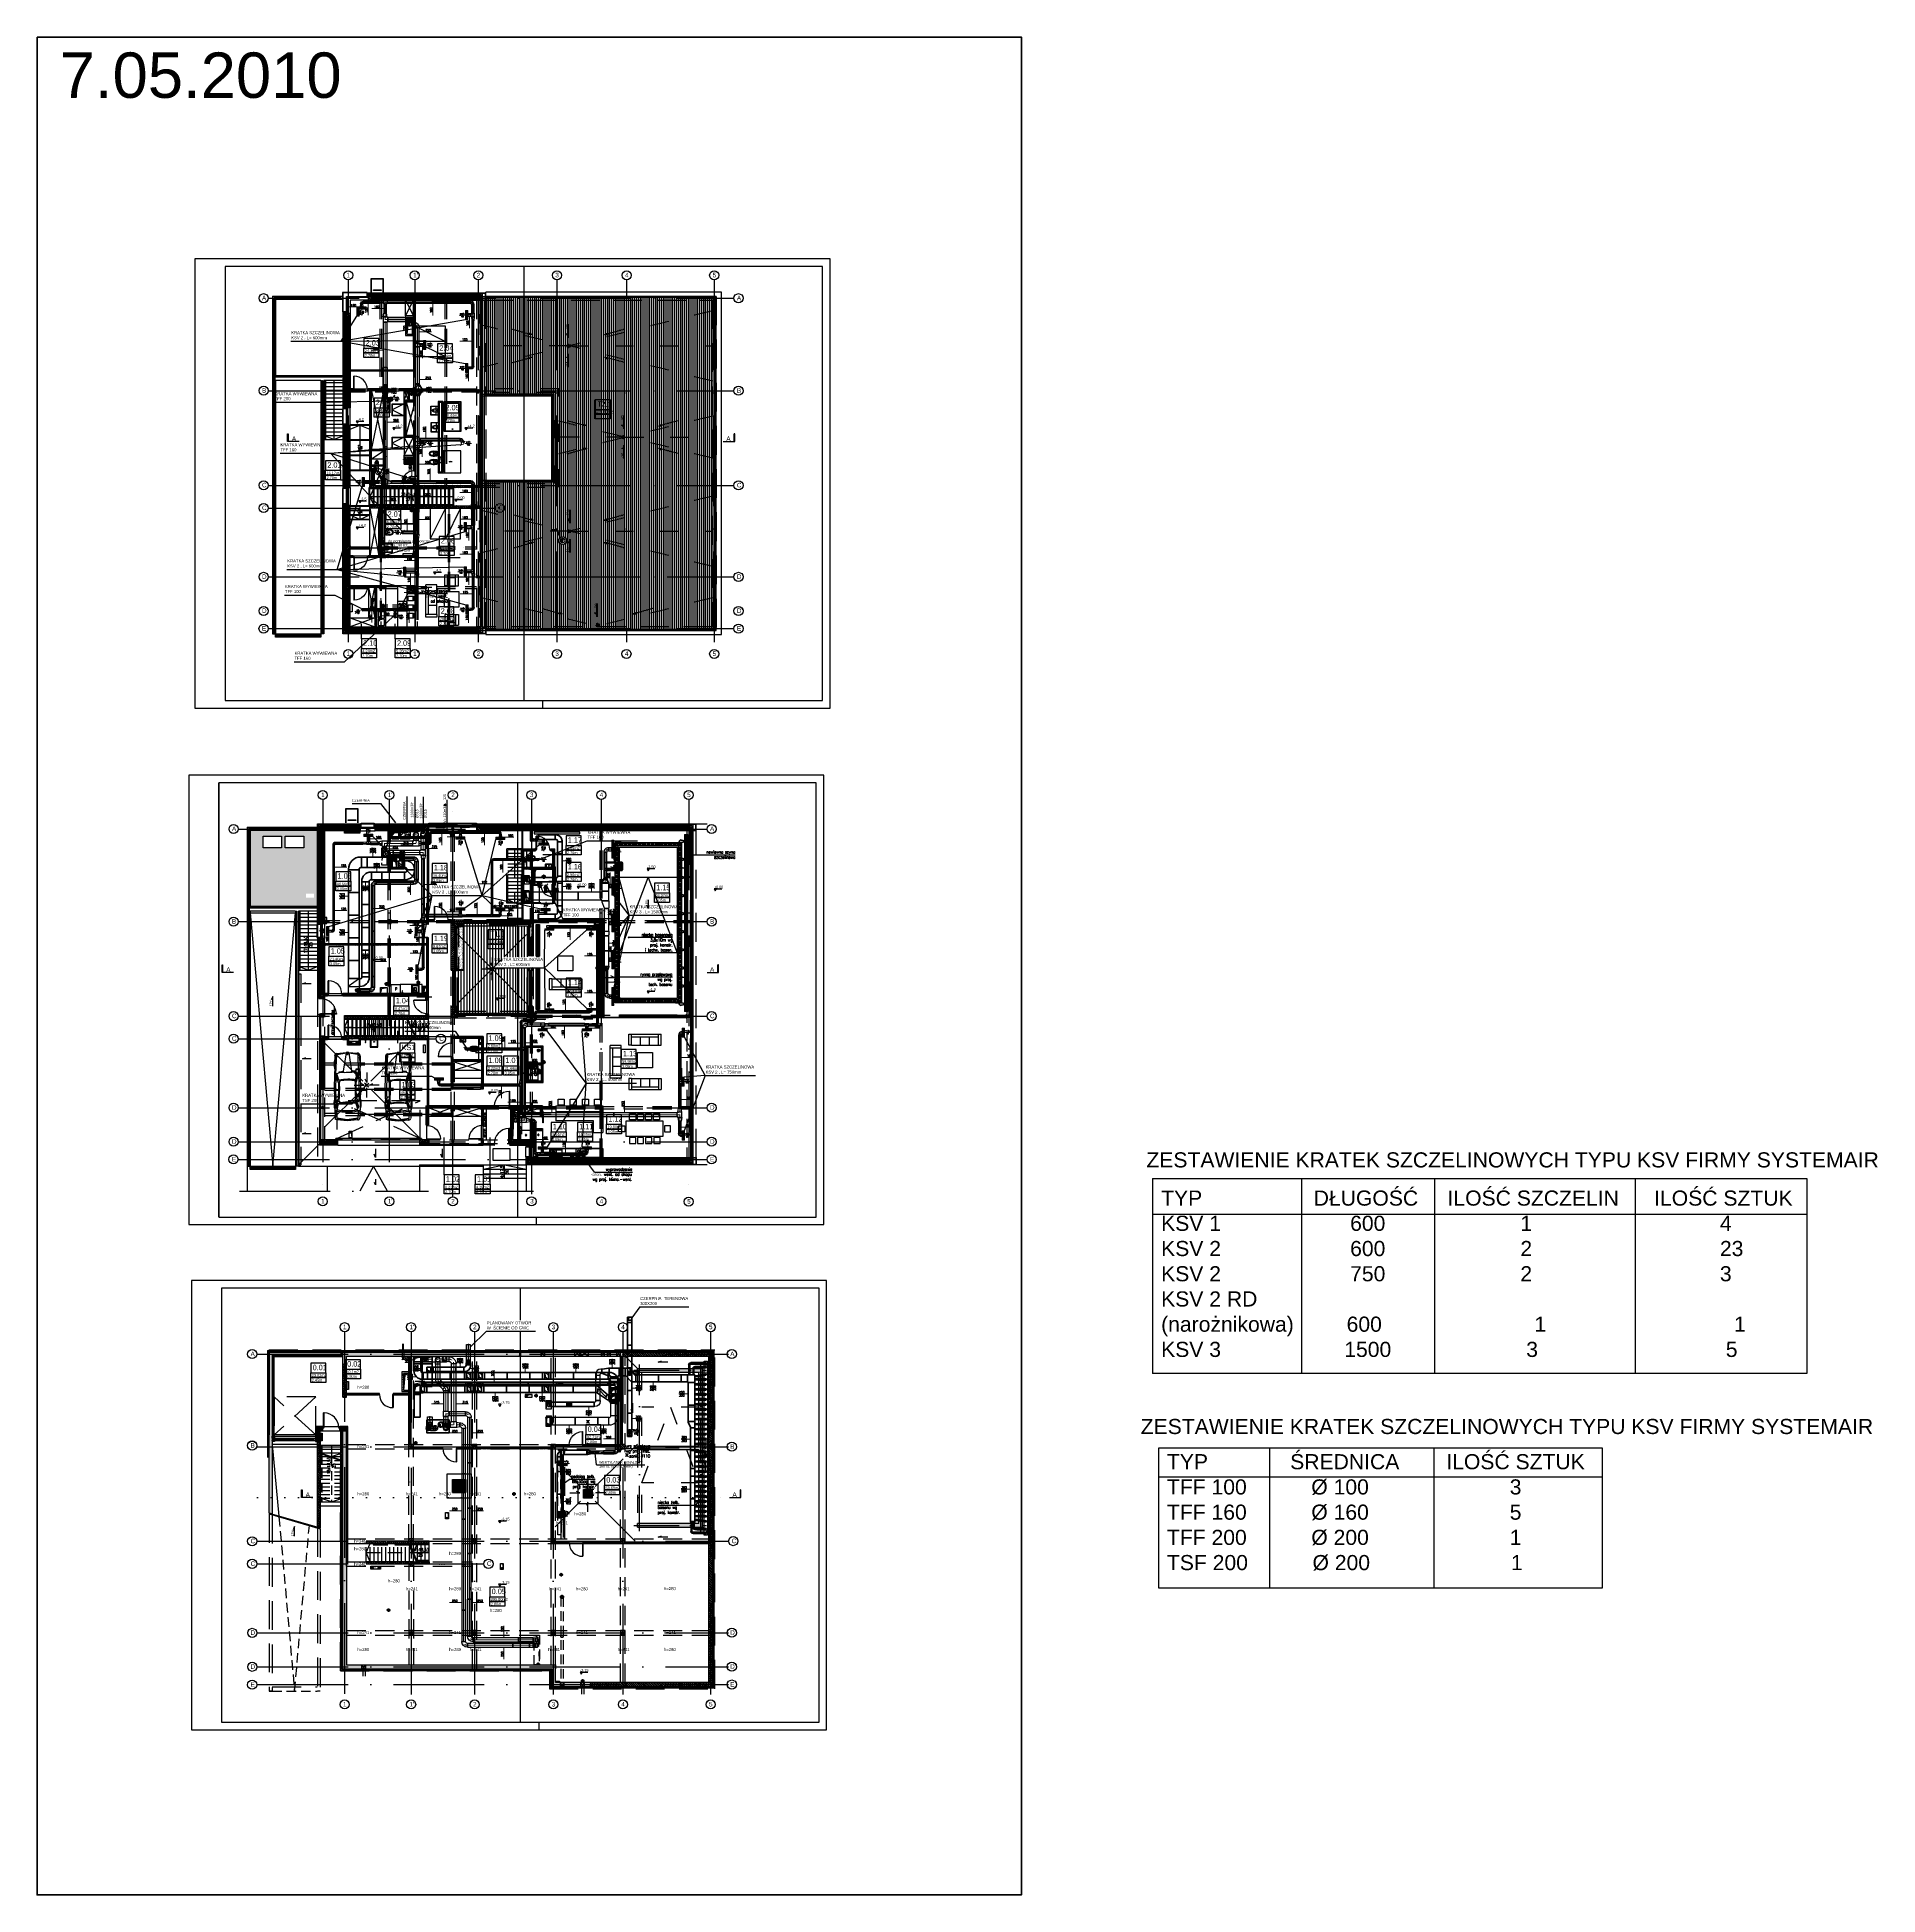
# Model space of a CAD drawing. Header units: millimetres. Extents: x -135140 to 267856, y -70704 to 149933.
# Drawn here: x 146146 to 267856, y -70238 to 52555 of the extents above; entities that cross this region are included whole.
import ezdxf
from ezdxf.enums import TextEntityAlignment as Align

# ---------------------------------------------------------------- set-up
doc = ezdxf.new("R2010")
doc.units = ezdxf.units.MM
doc.header["$LTSCALE"] = 99.9
for name, pattern in [('0707_PB_080619_gn_xref$0$ACAD_ISO10W100', [18, 12, -3, 0, -3]), ('ACAD_ISO03W100', [30, 12, -18]), ('ACAD_ISO07W100', [3, 0, -3]), ('ACAD_ISO10W100', [18, 12, -3, 0, -3]), ('AUDIT_D_080509132939-0', [0]), ('CENTER', [2, 1.25, -0.25, 0.25, -0.25]), ('DASHDOT', [25.4, 12.7, -6.35, 0, -6.35]), ('DASHED', [0.75, 0.5, -0.25]), ('HIDDEN', [9.525, 6.35, -3.175]), ('HIDDENX2', [19.05, 12.7, -6.35])]:
    doc.linetypes.add(name, pattern=pattern)
for name, color, linetype in [('+48_ARMATURA', 251, 'Continuous'), ('+48_HACZE', 253, 'Continuous'), ('+48_IZOLACJE', 250, 'Continuous'), ('+48_KANALIZACJA DESZCZOWA', 251, 'Continuous'), ('+48_KANALIZACJA SANIT.', 251, 'Continuous'), ('+48_KOTY', 250, 'Continuous'), ('+48_MEBLE', 251, 'Continuous'), ('+48_OKAP', 250, 'Continuous'), ('+48_OPISY', 251, 'Continuous'), ('+48_OPISY T', 251, 'Continuous'), ('+48_OPISY_POM', 250, 'Continuous'), ('+48_OPISY_STOLARKA', 251, 'Continuous'), ('+48_OSIE', 8, 'Continuous'), ('+48_PODCIAGI', 250, 'Continuous'), ('+48_PODCIĄG', 250, 'ACAD_ISO03W100'), ('+48_PRZEBICIA', 143, 'Continuous'), ('+48_PRZEKRÓJ', 250, 'Continuous'), ('+48_SCHODY', 250, 'Continuous'), ('+48_SCIANY', 250, 'Continuous'), ('+48_SPUSTY', 150, 'Continuous'), ('+48_STOLARKA OKNA', 250, 'Continuous'), ('+48_STOLARKA_DRZWI', 250, 'Continuous'), ('+48_STOLARKA_OKNA', 250, 'Continuous'), ('+48_SŁUPY', 251, 'Continuous'), ('+48_TARAS', 253, 'Continuous'), ('+48_UWAGI', 250, 'Continuous'), ('+48_WEŁNA', 252, 'Continuous'), ('+48_WIDOK', 250, 'Continuous'), ('+48_ŚCIANY_GK', 250, 'Continuous'), ('+48_ŻELBET', 250, 'Continuous'), ('_przerywane', 8, 'DASHED'), ('CP_HIDDE', 203, 'HIDDEN'), ('CP_LINENORM', 253, 'Continuous'), ('ESI PROWADZĄCA', 3, 'Continuous'), ('SCHODY_', 250, 'Continuous'), ('WEN_NAW_OSIE', 2, 'CENTER'), ('WEN_NAW_ZLICZAC', 170, 'Continuous'), ('WEN_WYW_OSIE', 2, 'CENTER'), ('WEN_WYW_ZLICZAC', 40, 'Continuous'), ('ŚCIANY_', 250, 'Continuous')]:
    doc.layers.add(name, color=color, linetype=linetype)
for name, color, linetype, lineweight in [('2DH_SYM', 64, 'Continuous', 18), ('2DL_OBJ', 64, 'Continuous', 18), ('2DL_PFX_N1', 10, 'CPFLEX', 30), ('2DL_PRE_N1', 10, 'Continuous', 35), ('2DL_PRE_ps', 80, 'Continuous', 35), ('2DL_PRE_pu', 30, 'Continuous', 35), ('2DL_PRE_W11', 160, 'Continuous', 30), ('2DL_PRE_xxx1', 1, 'Continuous', 35), ('2DL_PRO_N1', 10, 'Continuous', 30), ('2DL_PRO_ps', 80, 'Continuous', 30), ('2DL_PRO_pu', 30, 'Continuous', 35), ('2DL_PRO_W11', 160, 'Continuous', 30), ('2DL_PRO_xxx1', 1, 'Continuous', 35), ('2DL_SYM', 64, 'Continuous', 18), ('Basen Osiowe', 250, 'DASHDOT', 9), ('CP_AXISAC', 7, 'DASHDOT', 0), ('CP_FRAME', 223, 'Continuous', 35), ('CP_HIDDEAC', 203, 'HIDDEN', 0), ('ESI-CENTRALA', 192, 'Continuous', 50), ('S_went_wyw_wc', 4, 'DASHED', 30), ('WENTYLACJA NAPISY', 7, 'Continuous', 25), ('x', 250, 'Continuous', 18)]:
    doc.layers.add(name, color=color, linetype=linetype, lineweight=lineweight)
doc.styles.add('ARIAL', font='ARIAL.TTF')
doc.styles.add('CP_ATTR', font='ROMANS.SHX')
doc.styles.get("Standard").update_dxf_attribs({"font": 'ARIAL.TTF'})
doc.styles.add('WRP_ARIAL', font='ARIAL.TTF', dxfattribs={"width": 0.8})
doc.styles.add('wymiary', font='romans.shx', dxfattribs={"width": 0.8})
doc.linetypes.add('BATTING', pattern='A,0.00254,-2.54,[134,ltypeshp.shx,S=2.54,R=0,X=-2.54,Y=0],-5.08,[134,ltypeshp.shx,S=2.54,R=180,X=2.54,Y=0],-2.54', length=10.16254)
doc.linetypes.add('CPFLEX', pattern='A,0.0001,-0.2,[131,ltypeshp.shx,S=0.2,R=0,X=-0.2,Y=0],-0.4,[131,ltypeshp.shx,S=0.2,R=180,X=0.2,Y=0],-0.2', length=0.8001)
doc.linetypes.add('P SCIEKOWY', pattern='A,30,[148,RODZLIN,S=5,R=0,X=0,Y=0],-15,30', length=75)
doc.linetypes.add('ZIGZAG', pattern='A,0.00254,-5.08,[131,ltypeshp.shx,S=5.08,R=0,X=-5.08,Y=0],-10.16,[131,ltypeshp.shx,S=5.08,R=180,X=5.08,Y=0],-5.08', length=20.32254)
pattern_1 = [(225, (-523422.42, -128919.54), (67.351921, -67.351921), [])]
pattern_2 = [(225, (-523422.42, -128919.54), (44.9012806, -44.9012806), [])]
pattern_3 = [(225, (-523422.417, -128919.542), (6.73519209, -6.73519209), [])]
pattern_4 = [(135, (-523422.42, -128919.54), (-89.802561, -89.802561), []), (135, (-523422.42, -128829.74), (-89.802561, -89.802561), [63.5, -31.75])]
pattern_5 = [(225, (177269.055, 66684.25), (44.90128, -44.90128), [])]
pattern_6 = [(225, (-523422.42, -128919.54), (44.9012806, -44.9012806), [])]
pattern_7 = [(135, (-523422.42, -128919.54), (-89.802561, -89.802561), []), (135, (-523422.42, -128829.74), (-89.802561, -89.802561), [63.5, -31.75])]
pattern_8 = [(135, (-523422.42, -128919.54), (-89.802561, -89.802561), []), (135, (-523422.42, -128829.74), (-89.802561, -89.802561), [63.5, -31.75])]
pattern_9 = [(225, (-521740.78, -43177.915), (44.9012806, -44.9012806), [])]
pattern_10 = [(225, (-521740.78, -43177.915), (44.9012806, -44.9012806), [])]
pattern_11 = [(180, (-523422.42, -128919.54), (-2e-14, -95.25), [])]
pattern_12 = [(90, (-523422.42, -128919.54), (-95.25, 2e-14), [])]
pattern_13 = [(135, (-521740.78, -43177.92), (-89.802561, -89.802561), []), (135, (-521740.78, -43088.11), (-89.802561, -89.802561), [63.5, -31.75])]
pattern_14 = [(135, (-521979.69, -79392.44), (-89.802561, -89.802561), []), (135, (-521979.69, -79302.64), (-89.802561, -89.802561), [63.5, -31.75])]
pattern_15 = [(135, (-521979.69, -79392.44), (-89.802561, -89.802561), []), (135, (-521979.69, -79302.64), (-89.802561, -89.802561), [63.5, -31.75])]
pattern_16 = [(135, (-521979.69, -79392.44), (-89.802561, -89.802561), []), (135, (-521979.69, -79302.64), (-89.802561, -89.802561), [63.5, -31.75])]
pattern_17 = [(225, (-521979.69, -79392.44), (44.9012806, -44.9012806), [])]
pattern_18 = [(90, (-521979.69, -79392.44), (-63.5, 9e-14), []), (180, (-521979.69, -79392.44), (-6e-14, -63.5), [])]
pattern_19 = [(225, (-521979.69, -79392.44), (44.9012806, -44.9012806), [])]
pattern_20 = [(45, (-523422.417, -128919.542), (-11.22532015, 11.22532015), [])]
pattern_21 = [(45, (-521740.78, -43177.915), (-11.22532015, 11.22532015), [])]
pattern_22 = [(225, (-521740.78, -43177.915), (6.73519209, -6.73519209), [])]
pattern_23 = [(225, (-521979.69, -79392.44), (44.9012806, -44.9012806), [])]
pattern_24 = [(135, (-521979.69, -79392.44), (-89.802561, -89.802561), []), (135, (-521979.69, -79302.64), (-89.802561, -89.802561), [63.5, -31.75])]
pattern_25 = [(45, (-523420.917, -128919.542), (-11.22532015, 11.22532015), [])]

# ---------------------------------------------------------------- blocks, each defined once
blk = doc.blocks.new('wc_ego')
at = {"layer": '+48_ARMATURA'}
for p, q in [((14, 0), (-14, 0)), ((-9, -10), (-6, -10)), ((9, -10), (6, -10))]:
    blk.add_line(p, q, dxfattribs=at)
for points in [[(15, -48, 0.091012), (18, -33, 0.04468), (16, -16, 0.150678), (12, -9, 0.380316), (-12, -9, 0.150678), (-16, -16, 0.04468), (-18, -33, 0.091012), (-15, -48, 0.171854), (-9, -55, 0.258868), (9, -55, 0.171854)], [(-6, -17, 0.228329), (-12, -24, 0.112012), (-12, -43, 0.161795), (-8, -50, 0.320353), (8, -50, 0.161795), (12, -43, 0.112012), (12, -24, 0.228329), (6, -17, 0.236897)]]:
    blk.add_lwpolyline(points, format="xyb", close=True, dxfattribs=at)
blk.add_lwpolyline([(-4, -28), (-4, -25), (4, -25), (4, -28, -1), (-4, -28, -1)], format="xyb", dxfattribs=at)
for centre in [(-8, -10), (8, -10)]:
    blk.add_circle(centre, 1, dxfattribs=at)
for centre, start, end in [((128, -33), 166.714, 180), ((-128, -33), 0, 13.286)]:
    blk.add_arc(centre, 146, start, end, dxfattribs=at)
blk = doc.blocks.new('UMYWALKA')
at = {"layer": '+48_ARMATURA'}
for p, q in [((-30, 0), (-30, -47.6)), ((-30, 0), (30, 0)), ((-10, 0), (10, 0)), ((-10, 0), (-10, -27.7)), ((10, 0), (10, -27.7)), ((30, -47.6), (30, 0)), ((-29.2, -48.4), (29.2, -48.4)), ((-28, -13.8), (-28, -45.6)), ((-27.2, -13), (27.2, -13)), ((-27.2, -46.4), (27.2, -46.4)), ((-2.7, -29.7), (2.7, -29.7)), ((-1.95, -4), (1.95, -4)), ((0, -2.05), (0, -5.95)), ((0, -27), (0, -32.4)), ((0, -37.7), (0, -37.7)), ((28, -45.6), (28, -13.8))]:
    blk.add_line(p, q, dxfattribs=at)
for centre, radius in [((0, -29.7), 2.5), ((0, -4), 1.75), ((0, -29.7), 1.7)]:
    blk.add_circle(centre, radius, dxfattribs=at)
for centre, radius, start, end in [((-29.2, -47.6), 0.8, 180, 270), ((-27.2, -13.8), 0.8, 90, 180), ((-27.2, -45.6), 0.8, 180, 270), ((0, -27.7), 10, 180, 270), ((0, 1.78), 5.78, 197.945253, 342.054747), ((0, -27.7), 10, 270, 0), ((27.2, -13.8), 0.8, 0, 90), ((27.2, -45.6), 0.8, 270, 0), ((29.2, -47.6), 0.8, 270, 0)]:
    blk.add_arc(centre, radius, start, end, dxfattribs=at)
blk = doc.blocks.new('BMW-P')
for p, q in [((0.01, 0.09), (0.07, 0.64)), ((0.04, -0.01), (0.05, 0.08)), ((0.05, 0.08), (0.13, 0.68)), ((0.05, 0.08), (1.26, 0.26)), ((0.13, 0.68), (1.37, 0.7)), ((0.22, 0.78), (2.3, 0.85)), ((0.23, 0.84), (0.52, 0.84)), ((1.26, 0.54), (1.26, 0.26)), ((1.33, 0.54), (1.26, 0.54)), ((1.33, 0.51), (1.26, 0.51)), ((1.33, 0.47), (1.26, 0.47)), ((1.33, 0.47), (1.26, 0.47)), ((1.33, 0.43), (1.26, 0.43)), ((1.33, 0.4), (1.26, 0.4)), ((1.33, 0.36), (1.26, 0.36)), ((1.33, 0.33), (1.26, 0.33)), ((1.33, 0.29), (1.26, 0.29)), ((1.33, 0.29), (1.26, 0.29)), ((1.33, 0.26), (1.26, 0.26)), ((1.4, 0.82), (1.33, 0.54)), ((1.33, 0.26), (1.33, 0.23)), ((1.82, 0.52), (1.36, 0.66)), ((1.86, 0.56), (1.38, 0.73)), ((2.95, 0.79), (1.4, 0.75)), ((1.85, 0.61), (1.4, 0.75)), ((2, 0.57), (1.51, 0.72)), ((1.93, 0.52), (1.88, 0.48)), ((2.26, 0.53), (1.93, 0.52)), ((2.53, 0.57), (2, 0.57)), ((2.4, 0.53), (2.26, 0.53)), ((2.31, 0.85), (4.35, 0.81)), ((2.57, 0.53), (2.4, 0.53)), ((2.42, 0.77), (2.46, 0.57)), ((2.46, 0.77), (2.47, 0.85)), ((2.46, 0.77), (2.49, 0.57)), ((2.49, 0.77), (2.53, 0.57)), ((3.05, 0.61), (2.53, 0.57)), ((2.77, 0.53), (2.57, 0.53)), ((2.99, 0.54), (2.77, 0.53)), ((2.95, 0.79), (2.92, 0.61)), ((2.98, 0.79), (2.95, 0.6)), ((3.3, 0.75), (2.95, 0.79)), ((3.16, 0.54), (2.99, 0.54)), ((3.3, 0.75), (3.05, 0.61)), ((3.34, 0.51), (3.16, 0.54)), ((3.59, 0.75), (3.23, 0.61)), ((3.3, 0.57), (3.23, 0.61)), ((3.69, 0.72), (3.3, 0.57)), ((3.34, 0.51), (3.3, 0.2)), ((3.3, 0.2), (3.3, 0.02)), ((3.3, 0.02), (3.3, -0.13)), ((3.38, 0.53), (3.41, 0.57)), ((3.76, 0.68), (3.41, 0.57)), ((3.69, 0.72), (3.59, 0.75)), ((3.8, 0.62), (3.76, 0.68)), ((3.83, 0.72), (4.47, 0.66)), ((3.88, 0.66), (3.83, 0.72)), ((4.36, 0.68), (4.47, -0.02)), ((4.39, 0.68), (4.51, -0.02)), ((4.47, 0.68), (4.54, -0.02)), ((0.08, -0.72), (0.01, -0.09)), ((0.03, -0.08), (0.04, -0.01)), ((1.26, -0.27), (0.03, -0.08)), ((0.14, -0.68), (0.03, -0.08)), ((1.43, -0.77), (0.14, -0.7)), ((2.28, -0.87), (0.23, -0.8)), ((0.24, -0.85), (0.49, -0.85)), ((1.29, -0.55), (1.26, -0.27)), ((1.33, -0.27), (1.26, -0.27)), ((1.36, -0.3), (1.26, -0.3)), ((1.36, -0.33), (1.26, -0.33)), ((1.36, -0.38), (1.27, -0.38)), ((1.36, -0.41), (1.27, -0.41)), ((1.36, -0.45), (1.28, -0.45)), ((1.36, -0.48), (1.29, -0.48)), ((1.36, -0.52), (1.29, -0.52)), ((1.36, -0.52), (1.29, -0.52)), ((1.36, -0.55), (1.29, -0.55)), ((1.35, -0.23), (1.33, -0.27)), ((1.43, -0.83), (1.36, -0.55)), ((1.84, -0.57), (1.41, -0.71)), ((1.93, -0.59), (1.43, -0.77)), ((2.03, -0.59), (1.54, -0.77)), ((1.54, -0.77), (2.49, -0.8)), ((1.91, -0.52), (1.89, -0.46)), ((2.06, -0.53), (1.91, -0.52)), ((2.03, -0.59), (2.49, -0.59)), ((2.41, -0.52), (2.06, -0.53)), ((4.44, -0.8), (2.28, -0.87)), ((2.67, -0.53), (2.41, -0.52)), ((2.51, -0.59), (2.43, -0.8)), ((2.53, -0.59), (2.46, -0.87)), ((2.49, -0.59), (3.08, -0.6)), ((2.49, -0.8), (3.35, -0.78)), ((2.56, -0.59), (2.52, -0.8)), ((3, -0.54), (2.67, -0.53)), ((2.92, -0.6), (2.96, -0.79)), ((2.96, -0.6), (3, -0.79)), ((3.16, -0.55), (3, -0.54)), ((3.35, -0.78), (3.08, -0.6)), ((3.34, -0.52), (3.16, -0.55)), ((3.33, -0.62), (3.26, -0.66)), ((3.63, -0.77), (3.26, -0.66)), ((3.3, -0.13), (3.34, -0.52)), ((3.72, -0.73), (3.34, -0.62)), ((3.8, -0.69), (3.41, -0.59)), ((3.72, -0.73), (3.63, -0.77)), ((3.81, -0.64), (3.8, -0.69)), ((3.89, -0.67), (3.83, -0.73)), ((4.47, -0.69), (3.83, -0.73)), ((4.47, -0.02), (4.36, -0.69)), ((4.51, -0.02), (4.4, -0.69)), ((4.47, -0.69), (4.44, -0.8)), ((4.54, -0.02), (4.47, -0.69))]:
    blk.add_line(p, q)
blk.add_circle((0.11, -0.01), 0.0524)
for centre, radius, start, end in [((0.42, 0), 0.421, 167.8285, 192.1715), ((0.24, 0.66), 0.181, 93.1985, 186.1702), ((0.24, 0.66), 0.123, 99.8659, 171.9709), ((0.8, -0.36), 1.23, 72.8697, 111.0375), ((4.68, 0.18), 3.35, 178.0679, 187.0565), ((5.21, 0.04), 3.42, 171.0484, 190.0393), ((5.27, 0.01), 3.42, 171.0484, 188.9516), ((3.4, -0.34), 1.25, 68.805, 107.0539), ((6.72, 0.06), 3.37, 171.0559, 191.0409), ((0.51, -0.02), 3.35, 348.0688, 11.9312), ((0.6, -0.03), 3.35, 348.0688, 11.9312), ((4.33, 0.68), 0.137, 356.6335, 79.992), ((0.25, -0.68), 0.174, 193.3925, 264.8056), ((0.26, -0.68), 0.121, 180, 266.1859), ((0.78, 0.36), 1.25, 248.8831, 288.0834), ((3.39, 0.35), 1.25, 251.9166, 291.1169)]:
    blk.add_arc(centre, radius, start, end)
blk = doc.blocks.new('drzwi')
at = {"layer": '+48_STOLARKA_DRZWI'}
for p, q in [((-2, 0), (-2, -70)), ((0, 0), (-2, 0)), ((0, 0), (0, -70)), ((-2, -70), (0, -70))]:
    blk.add_line(p, q, dxfattribs=at)
blk.add_arc((-2, 0), 70, 180, 270, dxfattribs=at)
blk = doc.blocks.new('DRZWI_90')
at = {"layer": '+48_STOLARKA_DRZWI'}
for points in [[(36405, 16749), (36405, 16744), (36410, 16744), (36410, 16749)], [(36405, 16654), (36405, 16649), (36410, 16649), (36410, 16654)]]:
    blk.add_lwpolyline(points, close=True, dxfattribs=at)
at = {"layer": '+48_STOLARKA_DRZWI', "xscale": 1.25, "yscale": 1.25, "zscale": 1.25, "rotation": 270}
blk.add_blockref('drzwi', (36405, 16654), dxfattribs=at)
blk = doc.blocks.new('stre')
at = {"layer": '+48_ARMATURA'}
for p, q in [((35851, 23191), (35851, 23209)), ((35923, 23209), (35851, 23209)), ((35923, 23191), (35923, 23209)), ((35864, 23191), (35851, 23191)), ((35851, 23119), (35851, 23191)), ((35923, 23137), (35851, 23137)), ((35923, 23119), (35851, 23119)), ((35918, 23191), (35855, 23191)), ((35864, 23137), (35855, 23137)), ((35871, 23191), (35862, 23191)), ((35923, 23191), (35869, 23191)), ((35869, 23137), (35869, 23191)), ((35923, 23137), (35923, 23191)), ((35923, 23137), (35923, 23119))]:
    blk.add_line(p, q, dxfattribs=at)
blk = doc.blocks.new('OZN_OSI')
at = {"layer": '+48_OSIE', "linetype": 'Continuous', "ltscale": 5}
blk.add_circle((0, -30), 30, dxfattribs=at)
at = {"layer": '+48_OSIE', "linetype": 'Continuous', "ltscale": 5, "style": 'WRP_ARIAL', "width": 0.8}
blk.add_attdef('NR', (-23, -44), '', height=30, dxfattribs=at)
blk = doc.blocks.new('UMYWALKA_40')
at = {"layer": '+48_MEBLE'}
for p, q in [((-200, -225), (-200, 0)), ((200, 0), (-200, 0)), ((200, 0), (200, -225)), ((195, -230), (-195, -230)), ((-185, -210), (-185, -20)), ((123, -15), (-180, -15)), ((123, -215), (-180, -215)), ((-8, -115), (-52, -115)), ((-30, -93), (-30, -137)), ((128, -20), (128, -210))]:
    blk.add_line(p, q, dxfattribs=at)
for centre, radius in [((-30, -115), 20), ((-30, -115), 13), ((164, -115), 15)]:
    blk.add_circle(centre, radius, dxfattribs=at)
for centre, start, end in [((-195, -225), 180, 270), ((-180, -20), 90, 180), ((-180, -210), 180, 270), ((123, -20), 0, 90), ((123, -210), 270, 0), ((195, -225), 270, 0)]:
    blk.add_arc(centre, 5, start, end, dxfattribs=at)
blk = doc.blocks.new('y')
at = {"layer": '+48_MEBLE', "extrusion": (0, 0, -1)}
for centre, major_axis, start_param, end_param in [((69759, 11496), (0.354, 0.354), 2.356194, 3.926991), ((69762, 11507), (1.06, 1.06), 3.926991, 10.210176), ((69766, 11517), (-0.354, 0.354), 5.497787, 7.068583), ((69766, 11498), (0.354, 0.354), 2.356194, 3.926991), ((69781, 11507), (-1.41, 1.41), 5.497787, 7.068583), ((69781, 11507), (-1.41, 1.41), 10.210176, 11.780972), ((69781, 11507), (0.919, 0.919), 3.926991, 5.497787), ((69781, 11507), (0.919, 0.919), 8.63938, 10.210176), ((69781, 11507), (0.919, 0.919), 5.497787, 7.068583), ((69781, 11507), (-1.41, 1.41), 7.068583, 8.63938), ((69781, 11507), (0.919, 0.919), 7.068583, 8.63938), ((69781, 11507), (-1.41, 1.41), 8.63938, 10.210176), ((69796, 11517), (0.354, 0.354), -0.785398, 0.785398), ((69796, 11498), (-0.354, 0.354), 2.356194, 3.926991), ((69798, 11496), (-0.354, 0.354), 2.356194, 3.926991)]:
    blk.add_ellipse(centre, major_axis=major_axis, ratio=1, start_param=start_param, end_param=end_param, dxfattribs=at)
at = {"layer": '+48_ARMATURA', "xscale": -0.09999999999854481, "yscale": 0.1000000000058208, "zscale": 0.1}
blk.add_blockref('UMYWALKA_40', (69778, 11519), dxfattribs=at)
blk = doc.blocks.new('OPISY_POM_METKA')
at = {"layer": '+48_OPISY_POM', "ltscale": 5}
for points in [[(0, -70), (110, -70), (110, 0), (0, 0)], [(110, -105), (0, -105), (0, -70), (110, -70)]]:
    blk.add_lwpolyline(points, close=True, dxfattribs=at)
at = {"layer": '+48_OPISY_POM'}
blk.add_lwpolyline([(110, -140), (0, -140), (0, -105), (110, -105)], close=True, dxfattribs=at)
at = {"layer": '+48_OPISY_POM', "ltscale": 5, "style": 'WRP_ARIAL', "width": 0.8}
for tag, p, height in [('POW', (6, -99), 20), ('NRPOM', (26, -51), 40)]:
    blk.add_attdef(tag, p, '', height=height, dxfattribs=at)
at = {"layer": '+48_OPISY_POM', "style": 'WRP_ARIAL', "width": 0.8}
blk.add_attdef('H', (6, -134), '', height=20, dxfattribs=at)
blk = doc.blocks.new('drzwi100')
at = {"layer": '+48_STOLARKA_DRZWI'}
for points in [[(5, 110), (5, 105), (0, 105), (0, 110)], [(5, 5), (5, 0), (0, 0), (0, 5)]]:
    blk.add_lwpolyline(points, close=True, dxfattribs=at)
at = {"layer": '+48_STOLARKA_DRZWI', "extrusion": (0, 0, -1), "xscale": 1.388888888888687, "yscale": 1.388888888888687, "zscale": -1.388888888889107, "rotation": 270}
blk.add_blockref('drzwi', (-5, 5), dxfattribs=at)
blk = doc.blocks.new('kratka 10x10')
for p, q in [((-5, 5), (-10, 10)), ((5, 5), (10, 10)), ((-5, -5), (-10, -10)), ((5, -5), (10, -10))]:
    blk.add_line(p, q)
blk.add_lwpolyline([(5, 5), (-5, 5), (-5, -5), (5, -5)], close=True)
blk = doc.blocks.new('koty')
at = {"layer": '+48_KOTY', "color": 3, "ltscale": 5}
blk.add_line((70403.2, 11225), (70423.2, 11225), dxfattribs=at)
blk.add_lwpolyline([(70398.6, 11217.1), (70403.2, 11225), (70394.1, 11225)], close=True, dxfattribs=at)
at = {"layer": '+48_KOTY', "color": 3, "style": 'WRP_ARIAL', "width": 0.8}
blk.add_attdef('POZIOM', (70403.2, 11226.8), '', height=10, dxfattribs=at)
blk = doc.blocks.new('zlew')
at = {"layer": '+48_ARMATURA'}
for p, q in [((-52, 50), (-52, 0)), ((0, 50), (-52, 50)), ((0, 0), (-52, 0)), ((0, 0), (0, 50))]:
    blk.add_line(p, q, dxfattribs=at)
blk.add_lwpolyline([(-43, 4), (-9, 4, 0.414214), (-5, 8), (-5, 41, 0.414214), (-9, 46), (-43, 46, 0.414214), (-48, 41), (-48, 8, 0.414214)], format="xyb", close=True, dxfattribs=at)
blk.add_circle((-26, 15), 2.96, dxfattribs=at)
blk = doc.blocks.new('kc')
at = {"layer": '+48_ARMATURA', "linetype": 'Continuous'}
for p, q in [((2, -9), (0, -11)), ((0, -11), (3, -12)), ((0, -14), (3, -12)), ((0, -14), (3, -16)), ((0, -17), (3, -16)), ((0, -17), (3, -19)), ((0, -20), (3, -19)), ((0, -20), (1, -21))]:
    blk.add_line(p, q, dxfattribs=at)
blk.add_lwpolyline([(-1, -9), (0, 1), (5, 0), (4, -10)], close=True, dxfattribs=at)
blk = doc.blocks.new('drzwi_100')
at = {"layer": '+48_STOLARKA_DRZWI'}
for points in [[(-110, -5), (-105, -5), (-105, 0), (-110, 0)], [(-5, -5), (0, -5), (0, 0), (-5, 0)]]:
    blk.add_lwpolyline(points, close=True, dxfattribs=at)
at = {"layer": '+48_STOLARKA_DRZWI', "xscale": 1.388888888890506, "yscale": 1.388888888888687, "zscale": 1.388888888888889}
blk.add_blockref('drzwi', (-5, -5), dxfattribs=at)
blk = doc.blocks.new('ReZminus')
for p, q in [((0.5, 0.5), (-0.5, 0.5)), ((0.5, -0.5), (0.5, 0.5)), ((-0.5, -0.5), (0.5, -0.5))]:
    blk.add_line(p, q)
at = {"layer": 'CP_HIDDE'}
for p, q in [((-0.5, 0.5), (-0.5, -0.5)), ((-0.5, 0.5), (0.25, 0.25)), ((0.25, 0.25), (0.5, -0.5))]:
    blk.add_line(p, q, dxfattribs=at)
blk = doc.blocks.new('2CP_AC_ELBZ_RE_W30_H10_R5_A-90_E5_F5_S0_T0_ys')
at = {"ltscale": 0.15}
for p, q in [((0, -15), (0, 15)), ((0, 15), (10, 15)), ((0, -15), (10, -15))]:
    blk.add_line(p, q, dxfattribs=at)
at = {"ltscale": 0.15, "xscale": 10, "yscale": 30}
blk.add_blockref('ReZminus', (15, 0), dxfattribs=at)
at = {"linetype": 'ByBlock', "ltscale": 0.15, "style": 'CP_ATTR', "flags": 9}
for tag in ['NAME', 'PRODUCER', 'PRODUCT-TYPE', 'ARTICLE', 'FLOW', 'OTHER']:
    blk.add_attdef(tag, (0, 0), '', height=0.0001, dxfattribs=at)
blk = doc.blocks.new('2CP_AC_TEE3_RE_W30_W30_L45_L8_Z0_H10_A90')
at = {"ltscale": 0.15}
for p, q in [((0, -15), (0, 15)), ((0, 15), (7.5, 15)), ((7.5, 15), (7.5, 23)), ((7.5, 23), (37.5, 23)), ((37.5, 15), (37.5, 23)), ((45, 15), (37.5, 15)), ((45, -15), (45, 15)), ((0, -15), (45, -15))]:
    blk.add_line(p, q, dxfattribs=at)
at = {"linetype": 'ByBlock', "ltscale": 0.15, "style": 'CP_ATTR', "flags": 9}
for tag in ['NAME', 'PRODUCER', 'PRODUCT-TYPE', 'ARTICLE', 'FLOW', 'OTHER']:
    blk.add_attdef(tag, (0, 0), '', height=0.0001, dxfattribs=at)
blk = doc.blocks.new('2CP_AC_PIPE_RE')
at = {"ltscale": 0.15}
for p, q in [((1, 0.5), (0, 0.5)), ((0, 0.5), (0, -0.5)), ((1, -0.5), (1, 0.5)), ((0, -0.5), (1, -0.5))]:
    blk.add_line(p, q, dxfattribs=at)
at = {"linetype": 'ByBlock', "ltscale": 0.15, "style": 'CP_ATTR', "flags": 9}
for tag in ['NAME', 'PRODUCER', 'PRODUCT-TYPE', 'ARTICLE', 'FLOW', 'OTHER']:
    blk.add_attdef(tag, (0, 0), '', height=0.0001, dxfattribs=at)
blk = doc.blocks.new('2CP_AC_ECAP_RE_W30_L4_T0')
at = {"ltscale": 0.15}
for p, q in [((0, -15), (0, 15)), ((0, 15), (4, 15)), ((4, 15), (4, -15)), ((4, -15), (0, -15))]:
    blk.add_line(p, q, dxfattribs=at)
at = {"linetype": 'ByBlock', "ltscale": 0.15, "style": 'CP_ATTR', "flags": 9}
for tag in ['NAME', 'PRODUCER', 'PRODUCT-TYPE', 'ARTICLE', 'FLOW', 'OTHER']:
    blk.add_attdef(tag, (0, 0), '', height=0.0001, dxfattribs=at)
blk = doc.blocks.new('CPHS_DS06')
blk.add_line((0, 0), (1.55, 0))
at = {"style": 'CP_ATTR', "flags": 12}
for tag, p in [('EVAL_W_MM', (1.04, 0.28)), ('EVAL_H_MM', (1.04, -0.28))]:
    blk.add_attdef(tag, text='', height=0.35, dxfattribs=at).set_placement(p, align=Align.MIDDLE)
at = {"linetype": 'ByBlock', "style": 'CP_ATTR', "flags": 9}
blk.add_attdef('VAL', text='', height=0.00005, dxfattribs=at).set_placement((0.41, 0.18), align=Align.MIDDLE_LEFT)
blk = doc.blocks.new('2CP_AC_ELBZ_RE_W50_H30_R10_A-90_E5_F5_S0_T0_ys')
at = {"ltscale": 0.15}
for p, q in [((0, -25), (0, 25)), ((0, 25), (15, 25)), ((0, -25), (15, -25))]:
    blk.add_line(p, q, dxfattribs=at)
at = {"ltscale": 0.15, "xscale": 30, "yscale": 50}
blk.add_blockref('ReZminus', (30, 0), dxfattribs=at)
at = {"linetype": 'ByBlock', "ltscale": 0.15, "style": 'CP_ATTR', "flags": 9}
for tag in ['NAME', 'PRODUCER', 'PRODUCT-TYPE', 'ARTICLE', 'FLOW', 'OTHER']:
    blk.add_attdef(tag, (0, 0), '', height=0.0001, dxfattribs=at)
blk = doc.blocks.new('ReZplus')
blk.add_hatch(color=256).paths.add_polyline_path([(0.5, 0.5), (-0.5, 0.5), (0.25, 0.25), (0.5, -0.5)])
for p, q in [((0.5, 0.5), (-0.5, 0.5)), ((-0.5, 0.5), (-0.5, -0.5)), ((-0.5, 0.5), (0.25, 0.25)), ((0.25, 0.25), (0.5, -0.5)), ((0.5, -0.5), (0.5, 0.5)), ((-0.5, -0.5), (0.5, -0.5))]:
    blk.add_line(p, q)
blk = doc.blocks.new('2CP_AC_PIPZ_RE_yu')
at = {"ltscale": 0.15}
blk.add_blockref('ReZplus', (0, 0), dxfattribs=at)
at = {"linetype": 'ByBlock', "ltscale": 0.15, "style": 'CP_ATTR', "flags": 9}
for tag in ['NAME', 'PRODUCER', 'PRODUCT-TYPE', 'ARTICLE', 'FLOW', 'OTHER']:
    blk.add_attdef(tag, (0, 0), '', height=0.0001, dxfattribs=at)
blk = doc.blocks.new('PDLAC025')
for p, q in [((-0.5, -0.5), (-0.5, 0.5)), ((-0.5, 0.5), (0.5, 0.5)), ((-0.5, 0.3), (0.5, 0.3)), ((-0.5, 0.1), (0.5, 0.1)), ((0.5, 0.5), (0.5, -0.5)), ((-0.5, -0.1), (0.5, -0.1)), ((-0.5, -0.3), (0.5, -0.3)), ((0.5, -0.5), (-0.5, -0.5))]:
    blk.add_line(p, q)
at = {"linetype": 'ByBlock', "style": 'CP_ATTR', "flags": 9}
for tag in ['NAME', 'NUMBER', 'GROUP', 'ARTICLE', 'PRODUCT-TYPE', 'ORDER-NO', 'PRODUCER', 'DN', 'PN', 'CHARACTER', 'TEMPERATURE', 'POWER', 'VOLTAGE', 'FLOW', 'OTHER']:
    blk.add_attdef(tag, text='', height=0.00005, dxfattribs=at).set_placement((-0.09, -0.02), align=Align.MIDDLE_LEFT)
blk = doc.blocks.new('CPLS_464')
for p, q in [((-0.5, 0), (0.5, 0)), ((0.5, 0), (0.22, 0.09)), ((0.5, 0), (0.22, -0.09))]:
    blk.add_line(p, q)
at = {"style": 'CP_ATTR'}
for s, height, p in [('Vm/h', 0.188, (-0.37, 0.16)), ('3', 0.125, (0.03, 0.25))]:
    blk.add_text(s, height=height, dxfattribs=at).set_placement(p)
blk.add_attdef('VAL', text='', height=0.188, dxfattribs=at).set_placement((0, -0.22), align=Align.MIDDLE)
blk = doc.blocks.new('2CP_AC_ELBW_RE_W30_W30_R5_A90_E5_F5_S0_T0')
at = {"ltscale": 0.15}
for p, q in [((0, -15), (0, 15)), ((0, 15), (5, 15)), ((40, 25), (10, 25)), ((10, 25), (10, 20)), ((40, 20), (40, 25)), ((0, -15), (5, -15))]:
    blk.add_line(p, q, dxfattribs=at)
for radius in [35, 5]:
    blk.add_arc((5, 20), radius, 270, 0, dxfattribs=at)
at = {"linetype": 'ByBlock', "ltscale": 0.15, "style": 'CP_ATTR', "flags": 9}
for tag in ['NAME', 'PRODUCER', 'PRODUCT-TYPE', 'ARTICLE', 'FLOW', 'OTHER']:
    blk.add_attdef(tag, (0, 0), '', height=0.0001, dxfattribs=at)
blk = doc.blocks.new('A$C3F304F4D')
at = {"ltscale": 0.15}
for p, q in [((-20, -14), (-20, 16)), ((-20, 16), (-10, 16)), ((-20, -14), (-10, -14))]:
    blk.add_line(p, q, dxfattribs=at)
at = {"color": 6, "lineweight": 40, "ltscale": 0.15, "xscale": 50, "yscale": 30, "zscale": 50}
blk.add_blockref('ReZminus', (15, 1), dxfattribs=at)
at = {"color": 6, "linetype": 'ByBlock', "lineweight": 40, "ltscale": 0.15, "style": 'CP_ATTR', "width": 1, "flags": 9}
for tag in ['OTHER', 'FLOW', 'ARTICLE', 'PRODUCT-TYPE', 'PRODUCER', 'NAME']:
    blk.add_attdef(tag, (-20, 1), '', height=0.0001, dxfattribs=at)
blk = doc.blocks.new('2CP_AC_ELBZ_RE_W50_H30_R10_A90_E5_F5_S0_T0_ys')
at = {"ltscale": 0.15}
for p, q in [((0, -25), (0, 25)), ((0, 25), (15, 25)), ((0, -25), (15, -25))]:
    blk.add_line(p, q, dxfattribs=at)
at = {"ltscale": 0.15, "xscale": 30, "yscale": 50}
blk.add_blockref('ReZplus', (30, 0), dxfattribs=at)
at = {"linetype": 'ByBlock', "ltscale": 0.15, "style": 'CP_ATTR', "flags": 9}
for tag in ['NAME', 'PRODUCER', 'PRODUCT-TYPE', 'ARTICLE', 'FLOW', 'OTHER']:
    blk.add_attdef(tag, (0, 0), '', height=0.0001, dxfattribs=at)
blk = doc.blocks.new('2DLU_024')
for p, q in [((0, 0.5), (0, -0.5)), ((1, 0.5), (0, 0.5)), ((0.9, 0), (0.26, 0.32)), ((0.26, -0.32), (0.26, 0.32)), ((1, -0.5), (1, 0.5)), ((0, -0.5), (1, -0.5)), ((0.9, 0), (0.26, -0.32))]:
    blk.add_line(p, q)
blk.add_circle((0.5, 0), 0.4)
at = {"linetype": 'ByBlock', "style": 'CP_ATTR', "flags": 9}
for tag in ['NAME', 'NUMBER', 'GROUP', 'ARTICLE', 'PRODUCT-TYPE', 'ORDER-NO', 'PRODUCER', 'DN', 'PN', 'CHARACTER', 'TEMPERATURE', 'POWER', 'VOLTAGE', 'FLOW', 'OTHER']:
    blk.add_attdef(tag, text='', height=0.00005, dxfattribs=at).set_placement((-0.09, -0.02), align=Align.MIDDLE_LEFT)
blk = doc.blocks.new('BL31590ONAW_13')
at = {"ltscale": 0.15}
for p, q in [((-157.5, 22.05), (-157.5, 315)), ((157.5, 22.05), (157.5, 315))]:
    blk.add_line(p, q, dxfattribs=at)
blk.add_lwpolyline([(157.5, 0), (-157.5, 0, -1), (-157.5, 22.05), (157.5, 22.05, -1)], format="xyb", close=True, dxfattribs=at)
blk.add_circle((0, 315), 157.5, dxfattribs=at)
blk.add_point((0, 0), dxfattribs=at)
at = {"layer": 'WEN_NAW_OSIE', "ltscale": 0.15}
for p, q in [((-162.5, 315), (162.5, 315)), ((0, 0), (0, 477.5))]:
    blk.add_line(p, q, dxfattribs=at)
blk = doc.blocks.new('SR-315ONAW_199-7797618039_14')
at = {"ltscale": 0.15}
blk.add_lwpolyline([(0, -158), (0, 157), (200, 157), (200, -158)], close=True, dxfattribs=at)
for p in [(0, 0), (200, 0)]:
    blk.add_point(p, dxfattribs=at)
at = {"layer": 'WEN_NAW_OSIE', "ltscale": 0.15}
blk.add_line((0, 0), (200, 0), dxfattribs=at)
blk = doc.blocks.new('SR-250ONAW_1033-0238494618_14')
at = {"ltscale": 0.15}
blk.add_lwpolyline([(0, -125), (0, 125), (1033, 125), (1033, -125)], close=True, dxfattribs=at)
for p in [(0, 0), (1033, 0)]:
    blk.add_point(p, dxfattribs=at)
at = {"layer": 'WEN_NAW_OSIE', "ltscale": 0.15}
blk.add_line((0, 0), (1033, 0), dxfattribs=at)
blk = doc.blocks.new('BL31590OWYW_13')
at = {"ltscale": 0.15}
for p, q in [((-157.5, 22.05), (-157.5, 315)), ((157.5, 22.05), (157.5, 315))]:
    blk.add_line(p, q, dxfattribs=at)
blk.add_lwpolyline([(157.5, 0), (-157.5, 0, -1), (-157.5, 22.05), (157.5, 22.05, -1)], format="xyb", close=True, dxfattribs=at)
blk.add_circle((0, 315), 157.5, dxfattribs=at)
blk.add_point((0, 0), dxfattribs=at)
at = {"layer": 'WEN_WYW_OSIE', "ltscale": 0.15}
for p, q in [((-162.5, 315), (162.5, 315)), ((0, 0), (0, 477.5))]:
    blk.add_line(p, q, dxfattribs=at)
blk = doc.blocks.new('MF315OWYW_11')
at = {"ltscale": 0.15}
for p, q in [((62.5, 157.5), (62.5, -157.5)), ((72.5, 157.5), (72.5, -157.5))]:
    blk.add_line(p, q, dxfattribs=at)
blk.add_lwpolyline([(0, 157.5), (62.5, 157.5, 1), (72.5, 157.5), (135, 157.5), (135, -157.5), (72.5, -157.5, 1), (62.5, -157.5), (0, -157.5)], format="xyb", close=True, dxfattribs=at)
for p in [(0, 0), (135, 0)]:
    blk.add_point(p, dxfattribs=at)
at = {"layer": 'WEN_WYW_OSIE', "ltscale": 0.15}
blk.add_line((0, 0), (135, 0), dxfattribs=at)
blk = doc.blocks.new('RCLL315224OWYW_11')
at = {"ltscale": 0.15}
for p, q in [((22.05, 157.5), (132.95, 112)), ((132.95, -112), (22.05, -157.5))]:
    blk.add_line(p, q, dxfattribs=at)
for points in [[(0, 157.5), (0, -157.5, 1), (22.05, -157.5), (22.05, 157.5, 1)], [(155, -112), (155, 112, 1), (132.95, 112), (132.95, -112, 1)]]:
    blk.add_lwpolyline(points, format="xyb", close=True, dxfattribs=at)
for p in [(0, 0), (155, 0)]:
    blk.add_point(p, dxfattribs=at)
at = {"layer": 'WEN_WYW_OSIE', "ltscale": 0.15}
blk.add_line((0, 0), (155, 0), dxfattribs=at)
blk = doc.blocks.new('2CP_AC_BEND_RE_W450_W450_A90_E50_F50')
at = {"ltscale": 0.15}
for p, q in [((50, 225), (0, 225)), ((0, 225), (0, -225)), ((500, 275), (50, 275)), ((50, 275), (50, 225)), ((500, -225), (500, 275)), ((0, -225), (500, -225))]:
    blk.add_line(p, q, dxfattribs=at)
at = {"linetype": 'ByBlock', "ltscale": 0.15, "style": 'CP_ATTR', "flags": 9}
for tag in ['NAME', 'PRODUCER', 'PRODUCT-TYPE', 'ARTICLE', 'FLOW', 'OTHER']:
    blk.add_attdef(tag, (0, 0), '', height=0.0001, dxfattribs=at)
blk = doc.blocks.new('2CP_AC_STAT_RO_D100_L100_L30')
at = {"ltscale": 0.15}
for p, q in [((0, 50), (0, 80)), ((0, -50), (0, 50)), ((0, 50), (100, 50)), ((100, -50), (0, -50)), ((0, -50), (0, -80))]:
    blk.add_line(p, q, dxfattribs=at)
at = {"layer": 'CP_AXISAC', "ltscale": 0.15}
blk.add_line((0, 0), (100, 0), dxfattribs=at)
at = {"layer": 'CP_HIDDEAC', "ltscale": 0.15}
blk.add_line((100, 50), (100, -50), dxfattribs=at)
at = {"linetype": 'ByBlock', "ltscale": 0.15, "style": 'CP_ATTR', "flags": 9}
for tag in ['NAME', 'PRODUCER', 'PRODUCT-TYPE', 'ARTICLE', 'FLOW', 'OTHER']:
    blk.add_attdef(tag, (0, 0), '', height=0.0001, dxfattribs=at)
blk = doc.blocks.new('RoZplus')
blk.add_hatch(color=256).paths.add_polyline_path([(0, 0.5, -0.6), (0, -0.5, 1)])
for centre, radius, start, end in [((0, 0), 0.5, 90, 270), ((0, 0), 0.5, 270, 90), ((-0.27, 0), 0.567, 298.0725, 61.9275)]:
    blk.add_arc(centre, radius, start, end)
blk = doc.blocks.new('2CP_AC_ELBZ_RO_D100_D100_R100_A90_E0_F0_ys')
at = {"ltscale": 0.15}
for p, q in [((0, -50), (0, 50)), ((0, 50), (0, 50)), ((0, 50), (100, 50)), ((0, -50), (0, -50)), ((0, -50), (100, -50))]:
    blk.add_line(p, q, dxfattribs=at)
at = {"layer": 'CP_AXISAC', "ltscale": 0.15}
for p, q in [((0, 0), (150, 0)), ((100, 50), (100, -50))]:
    blk.add_line(p, q, dxfattribs=at)
at = {"ltscale": 0.15, "xscale": 100, "yscale": 100}
blk.add_blockref('RoZplus', (100, 0), dxfattribs=at)
at = {"linetype": 'ByBlock', "ltscale": 0.15, "style": 'CP_ATTR', "flags": 9}
for tag in ['NAME', 'PRODUCER', 'PRODUCT-TYPE', 'ARTICLE', 'FLOW', 'OTHER']:
    blk.add_attdef(tag, (0, 0), '', height=0.0001, dxfattribs=at)
blk = doc.blocks.new('2DL_D031')
for p, q in [((1, 0.5), (0, 0.5)), ((0, 0.5), (0, -0.5)), ((0.9, 0.4), (0.1, -0.4)), ((0.4, 0), (0.4, 0)), ((0.4, 0), (0.4, 0)), ((0.4, 0), (0.4, 0)), ((0.5, 0), (0.4, 0)), ((0.5, 0.1), (0.5, 0)), ((0.5, 0), (0.5, 0.1)), ((0.5, 0), (0.5, 0)), ((0.5, 0), (0.5, 0)), ((0.6, 0), (0.5, 0)), ((0.6, 0), (0.6, 0)), ((0.6, 0), (0.6, 0)), ((0.6, 0), (0.6, 0)), ((1, -0.5), (1, 0.5)), ((0, -0.5), (1, -0.5)), ((0.4, 0), (0.5, 0)), ((0.4, 0), (0.4, 0)), ((0.4, 0), (0.4, 0)), ((0.4, 0), (0.4, 0)), ((0.5, -0.1), (0.5, 0)), ((0.5, 0), (0.5, 0)), ((0.5, 0), (0.6, 0)), ((0.5, 0), (0.5, -0.1)), ((0.5, 0), (0.5, 0)), ((0.6, 0), (0.6, 0)), ((0.6, 0), (0.6, 0)), ((0.6, 0), (0.6, 0))]:
    blk.add_line(p, q)
at = {"linetype": 'ByBlock', "style": 'CP_ATTR', "flags": 9}
for tag in ['NAME', 'NUMBER', 'GROUP', 'ARTICLE', 'PRODUCT-TYPE', 'ORDER-NO', 'PRODUCER', 'DN', 'PN', 'CHARACTER', 'TEMPERATURE', 'POWER', 'VOLTAGE', 'FLOW', 'OTHER']:
    blk.add_attdef(tag, text='', height=0.00005, dxfattribs=at).set_placement((-0.1, 0), align=Align.MIDDLE_LEFT)
blk = doc.blocks.new('2CP_AC_STAT_RO_D100_L50_L25')
at = {"ltscale": 0.15}
for p, q in [((0, 50), (0, 75)), ((0, -50), (0, 50)), ((0, 50), (50, 50)), ((50, -50), (0, -50)), ((0, -50), (0, -75))]:
    blk.add_line(p, q, dxfattribs=at)
at = {"layer": 'CP_AXISAC', "ltscale": 0.15}
blk.add_line((0, 0), (50, 0), dxfattribs=at)
at = {"layer": 'CP_HIDDEAC', "ltscale": 0.15}
blk.add_line((50, 50), (50, -50), dxfattribs=at)
at = {"linetype": 'ByBlock', "ltscale": 0.15, "style": 'CP_ATTR', "flags": 9}
for tag in ['NAME', 'PRODUCER', 'PRODUCT-TYPE', 'ARTICLE', 'FLOW', 'OTHER']:
    blk.add_attdef(tag, (0, 0), '', height=0.0001, dxfattribs=at)
blk = doc.blocks.new('2CP_AC_ELBW_RO_D100_D100_R100_A90_E0_F0')
at = {"ltscale": 0.15}
for p, q in [((0, -50), (0, 50)), ((0, 50), (0, 50)), ((150, 100), (50, 100)), ((50, 100), (50, 100)), ((150, 100), (150, 100)), ((0, -50), (0, -50))]:
    blk.add_line(p, q, dxfattribs=at)
for radius in [150, 50]:
    blk.add_arc((0, 100), radius, 270, 0, dxfattribs=at)
at = {"layer": 'CP_AXISAC', "ltscale": 0.15}
for p, q in [((0, 0), (0, 0)), ((100, 100), (100, 100))]:
    blk.add_line(p, q, dxfattribs=at)
blk.add_arc((0, 100), 100, 270, 0, dxfattribs=at)
at = {"linetype": 'ByBlock', "ltscale": 0.15, "style": 'CP_ATTR', "flags": 9}
for tag in ['NAME', 'PRODUCER', 'PRODUCT-TYPE', 'ARTICLE', 'FLOW', 'OTHER']:
    blk.add_attdef(tag, (0, 0), '', height=0.0001, dxfattribs=at)
blk = doc.blocks.new('2CP_AC_PIPE_RO')
at = {"ltscale": 0.15}
for p, q in [((1, 0.5), (0, 0.5)), ((0, 0.5), (0, -0.5)), ((1, -0.5), (1, 0.5)), ((0, -0.5), (1, -0.5))]:
    blk.add_line(p, q, dxfattribs=at)
at = {"layer": 'CP_AXISAC', "ltscale": 0.15}
blk.add_line((0, 0), (1, 0), dxfattribs=at)
at = {"linetype": 'ByBlock', "ltscale": 0.15, "style": 'CP_ATTR', "flags": 9}
for tag in ['NAME', 'PRODUCER', 'PRODUCT-TYPE', 'ARTICLE', 'FLOW', 'OTHER']:
    blk.add_attdef(tag, (0, 0), '', height=0.0001, dxfattribs=at)
blk = doc.blocks.new('2CP_AC_TRNS_RE_W450_W300_L400_H300_O75_Z0_E50_F50')
at = {"ltscale": 0.15}
for p, q in [((0, -225), (0, 225)), ((0, 225), (50, 225)), ((50, 225), (350, 225)), ((400, 225), (350, 225)), ((400, -75), (400, 225)), ((0, -225), (50, -225)), ((50, -225), (350, -75)), ((350, -75), (400, -75))]:
    blk.add_line(p, q, dxfattribs=at)
at = {"linetype": 'ByBlock', "ltscale": 0.15, "style": 'CP_ATTR', "flags": 9}
for tag in ['NAME', 'PRODUCER', 'PRODUCT-TYPE', 'ARTICLE', 'FLOW', 'OTHER']:
    blk.add_attdef(tag, (0, 0), '', height=0.0001, dxfattribs=at)
blk = doc.blocks.new('2CP_AC_ECAP_RE_W300_L40_T0')
at = {"ltscale": 0.15}
for p, q in [((0, -150), (0, 150)), ((0, 150), (40, 150)), ((40, 150), (40, -150)), ((40, -150), (0, -150))]:
    blk.add_line(p, q, dxfattribs=at)
at = {"linetype": 'ByBlock', "ltscale": 0.15, "style": 'CP_ATTR', "flags": 9}
for tag in ['NAME', 'PRODUCER', 'PRODUCT-TYPE', 'ARTICLE', 'FLOW', 'OTHER']:
    blk.add_attdef(tag, (0, 0), '', height=0.0001, dxfattribs=at)
blk = doc.blocks.new('2CP_AC_PIPE_FX')
at = {"ltscale": 0.8}
for p, q in [((1, 0.5), (0, 0.5)), ((0, -0.5), (1, -0.5))]:
    blk.add_line(p, q, dxfattribs=at)
at = {"layer": 'CP_AXISAC', "ltscale": 0.15}
blk.add_line((0, 0), (1, 0), dxfattribs=at)
at = {"linetype": 'ByBlock', "ltscale": 0.15, "style": 'CP_ATTR', "flags": 9}
for tag in ['NAME', 'PRODUCER', 'PRODUCT-TYPE', 'ARTICLE', 'FLOW', 'OTHER']:
    blk.add_attdef(tag, (0, 0), '', height=0.0001, dxfattribs=at)
blk = doc.blocks.new('CPHS_DS07')
blk.add_line((0, 0), (-1.55, 0))
at = {"style": 'CP_ATTR', "flags": 12}
for tag, p in [('EVAL_W_MM', (-1.06, 0.28)), ('EVAL_H_MM', (-1.06, -0.28))]:
    blk.add_attdef(tag, text='', height=0.35, dxfattribs=at).set_placement(p, align=Align.MIDDLE)
at = {"linetype": 'ByBlock', "style": 'CP_ATTR', "flags": 9}
blk.add_attdef('VAL', text='', height=0.00005, dxfattribs=at).set_placement((-1.14, 0.18), align=Align.MIDDLE_LEFT)
blk = doc.blocks.new('RoZminus')
blk.add_arc((0, 0), 0.5, 270, 90)
at = {"layer": 'CP_HIDDE'}
for centre, radius, start, end in [((0, 0), 0.5, 90, 270), ((-0.27, 0), 0.567, 298.0725, 61.9275)]:
    blk.add_arc(centre, radius, start, end, dxfattribs=at)
blk = doc.blocks.new('2CP_AC_ELBZ_RO_D315_D315_R315_A-90_E0_F0_ys')
at = {"ltscale": 0.15}
for p, q in [((0, -157.5), (0, 157.5)), ((0, 157.5), (0, 157.5)), ((0, 157.5), (315, 157.5)), ((0, -157.5), (0, -157.5)), ((0, -157.5), (315, -157.5))]:
    blk.add_line(p, q, dxfattribs=at)
at = {"layer": 'CP_AXISAC', "ltscale": 0.15}
for p, q in [((0, 0), (472.5, 0)), ((315, 157.5), (315, -157.5))]:
    blk.add_line(p, q, dxfattribs=at)
at = {"ltscale": 0.15, "xscale": 315, "yscale": 315}
blk.add_blockref('RoZminus', (315, 0), dxfattribs=at)
at = {"linetype": 'ByBlock', "ltscale": 0.15, "style": 'CP_ATTR', "flags": 9}
for tag in ['NAME', 'PRODUCER', 'PRODUCT-TYPE', 'ARTICLE', 'FLOW', 'OTHER']:
    blk.add_attdef(tag, (0, 0), '', height=0.0001, dxfattribs=at)
blk = doc.blocks.new('2CP_AC_TEE3_RE_W500_W500_L650_L75_Z0_H300_A90')
at = {"ltscale": 0.15}
for p, q in [((0, -250), (0, 250)), ((0, 250), (75, 250)), ((75, 250), (75, 325)), ((75, 325), (575, 325)), ((575, 250), (575, 325)), ((650, 250), (575, 250)), ((650, -250), (650, 250)), ((0, -250), (650, -250))]:
    blk.add_line(p, q, dxfattribs=at)
at = {"linetype": 'ByBlock', "ltscale": 0.15, "style": 'CP_ATTR', "flags": 9}
for tag in ['NAME', 'PRODUCER', 'PRODUCT-TYPE', 'ARTICLE', 'FLOW', 'OTHER']:
    blk.add_attdef(tag, (0, 0), '', height=0.0001, dxfattribs=at)
blk = doc.blocks.new('2CP_AC_TRNS_RE_W500_W300_L500_H100_O50_Z0_E50_F50')
at = {"ltscale": 0.15}
for p, q in [((0, -250), (0, 250)), ((0, 250), (50, 250)), ((50, 250), (450, 200)), ((500, 200), (450, 200)), ((500, -100), (500, 200)), ((0, -250), (50, -250)), ((50, -250), (450, -100)), ((450, -100), (500, -100))]:
    blk.add_line(p, q, dxfattribs=at)
at = {"linetype": 'ByBlock', "ltscale": 0.15, "style": 'CP_ATTR', "flags": 9}
for tag in ['NAME', 'PRODUCER', 'PRODUCT-TYPE', 'ARTICLE', 'FLOW', 'OTHER']:
    blk.add_attdef(tag, (0, 0), '', height=0.0001, dxfattribs=at)
blk = doc.blocks.new('2CP_AC_LEVL_RE_W500_W450_L700_O415x58_E50_F50_A47')
at = {"ltscale": 0.15}
for p, q in [((0, -250), (0, 250)), ((0, 250), (50, 250)), ((429, 641), (50, 250)), ((271, -250), (650, 191)), ((650, 641), (429, 641)), ((650, 641), (700, 641)), ((700, 191), (650, 191)), ((700, 641), (700, 191)), ((0, -250), (50, -250)), ((50, -250), (271, -250))]:
    blk.add_line(p, q, dxfattribs=at)
at = {"linetype": 'ByBlock', "ltscale": 0.15, "style": 'CP_ATTR', "flags": 9}
for tag in ['NAME', 'PRODUCER', 'PRODUCT-TYPE', 'ARTICLE', 'FLOW', 'OTHER']:
    blk.add_attdef(tag, (0, 0), '', height=0.0001, dxfattribs=at)
blk = doc.blocks.new('2DLAC020')
for p, q in [((-0.5, 0.3), (0.5, 0.3)), ((-0.5, 0.1), (0.5, 0.1)), ((-0.5, -0.1), (0.5, -0.1)), ((-0.5, -0.3), (0.5, -0.3))]:
    blk.add_line(p, q)
blk.add_lwpolyline([(-0.5, -0.5), (0.5, -0.5), (0.5, 0.5), (-0.5, 0.5)], close=True)
for points in [[(-0.5, 0.3), (0.5, 0.3), (-0.5, 0.1), (0.5, 0.1)], [(-0.5, -0.1), (0.5, -0.1), (-0.5, -0.3), (0.5, -0.3)]]:
    blk.add_solid(points)
at = {"linetype": 'ByBlock', "style": 'CP_ATTR', "flags": 9}
for tag, p in [('NAME', (-0.092, -0.018)), ('NUMBER', (-0.092, -0.018)), ('GROUP', (-0.092, -0.018)), ('ARTICLE', (-0.092, -0.019)), ('CHARACTER', (-0.092, -0.019)), ('TEMPERATURE', (-0.092, -0.018)), ('FLOW', (-0.092, -0.018)), ('PRODUCT-TYPE', (-0.092, -0.019)), ('ORDER-NO', (-0.092, -0.019)), ('PRODUCER', (-0.092, -0.019)), ('PN', (-0.091, -0.018)), ('OTHER', (-0.091, -0.018)), ('DN', (-0.091, -0.019)), ('POWER', (-0.091, -0.019)), ('VOLTAGE', (-0.091, -0.019))]:
    blk.add_attdef(tag, text='', height=0.00005, dxfattribs=at).set_placement(p, align=Align.MIDDLE_LEFT)
blk = doc.blocks.new('2CP_AC_TEE3_RE_W450_W500_L650_L75_Z0_H300_A90')
at = {"ltscale": 0.15}
for p, q in [((0, -225), (0, 225)), ((0, 225), (75, 225)), ((75, 225), (75, 300)), ((75, 300), (575, 300)), ((575, 225), (575, 300)), ((650, 225), (575, 225)), ((650, -225), (650, 225)), ((0, -225), (650, -225))]:
    blk.add_line(p, q, dxfattribs=at)
at = {"linetype": 'ByBlock', "ltscale": 0.15, "style": 'CP_ATTR', "flags": 9}
for tag in ['NAME', 'PRODUCER', 'PRODUCT-TYPE', 'ARTICLE', 'FLOW', 'OTHER']:
    blk.add_attdef(tag, (0, 0), '', height=0.0001, dxfattribs=at)
blk = doc.blocks.new('2CP_AC_TRNS_RE_W450_W300_L500_H300_O75_Z0_E50_F50')
at = {"ltscale": 0.15}
for p, q in [((0, -225), (0, 225)), ((0, 225), (50, 225)), ((50, 225), (450, 225)), ((500, 225), (450, 225)), ((500, -75), (500, 225)), ((0, -225), (50, -225)), ((50, -225), (450, -75)), ((450, -75), (500, -75))]:
    blk.add_line(p, q, dxfattribs=at)
at = {"linetype": 'ByBlock', "ltscale": 0.15, "style": 'CP_ATTR', "flags": 9}
for tag in ['NAME', 'PRODUCER', 'PRODUCT-TYPE', 'ARTICLE', 'FLOW', 'OTHER']:
    blk.add_attdef(tag, (0, 0), '', height=0.0001, dxfattribs=at)
blk = doc.blocks.new('2DLAC021')
for p, q in [((-0.5, 0.4), (0.5, 0.4)), ((-0.5, 0.2), (0.5, 0.2)), ((-0.5, 0.1), (0.5, 0.1)), ((-0.5, -0.1), (0.5, -0.1)), ((-0.5, -0.2), (0.5, -0.2)), ((-0.5, -0.4), (0.5, -0.4))]:
    blk.add_line(p, q)
blk.add_lwpolyline([(-0.5, -0.5), (0.5, -0.5), (0.5, 0.5), (-0.5, 0.5)], close=True)
for points in [[(-0.5, 0.4), (0.5, 0.4), (-0.5, 0.2), (0.5, 0.2)], [(-0.5, 0.1), (0.5, 0.1), (-0.5, -0.1), (0.5, -0.1)], [(-0.5, -0.2), (0.5, -0.2), (-0.5, -0.4), (0.5, -0.4)]]:
    blk.add_solid(points)
at = {"linetype": 'ByBlock', "style": 'CP_ATTR', "flags": 9}
for tag in ['NAME', 'NUMBER', 'GROUP', 'ARTICLE', 'PRODUCT-TYPE', 'ORDER-NO', 'PRODUCER', 'DN', 'PN', 'CHARACTER', 'TEMPERATURE', 'POWER', 'VOLTAGE', 'FLOW', 'OTHER']:
    blk.add_attdef(tag, text='', height=0.00005, dxfattribs=at).set_placement((-0.09, -0.02), align=Align.MIDDLE_LEFT)
blk = doc.blocks.new('2CP_AC_STAT_RO_D200_L100_L30')
at = {"ltscale": 0.15}
for p, q in [((0, 100), (0, 130)), ((0, -100), (0, 100)), ((0, 100), (100, 100)), ((100, -100), (0, -100)), ((0, -100), (0, -130))]:
    blk.add_line(p, q, dxfattribs=at)
at = {"layer": 'CP_AXISAC', "ltscale": 0.15}
blk.add_line((0, 0), (100, 0), dxfattribs=at)
at = {"layer": 'CP_HIDDEAC', "ltscale": 0.15}
blk.add_line((100, 100), (100, -100), dxfattribs=at)
at = {"linetype": 'ByBlock', "ltscale": 0.15, "style": 'CP_ATTR', "flags": 9}
for tag in ['NAME', 'PRODUCER', 'PRODUCT-TYPE', 'ARTICLE', 'FLOW', 'OTHER']:
    blk.add_attdef(tag, (0, 0), '', height=0.0001, dxfattribs=at)
blk = doc.blocks.new('2CP_AC_TRNA_RE_W450_D200_L400_O0_Z0_E50_F50')
at = {"ltscale": 0.15}
for p, q in [((0, -225), (0, 225)), ((0, 225), (50, 225)), ((50, 225), (350, 100)), ((50, 225), (350, 0)), ((50, -225), (50, 225)), ((50, -225), (350, 0)), ((400, 100), (350, 100)), ((350, -100), (350, 100)), ((400, -100), (400, 100)), ((0, -225), (50, -225)), ((50, -225), (350, -100)), ((350, -100), (400, -100))]:
    blk.add_line(p, q, dxfattribs=at)
at = {"layer": 'CP_AXISAC', "ltscale": 0.15}
for p, q in [((50, 0), (350, 0)), ((350, 0), (400, 0))]:
    blk.add_line(p, q, dxfattribs=at)
at = {"linetype": 'ByBlock', "ltscale": 0.15, "style": 'CP_ATTR', "flags": 9}
for tag in ['NAME', 'PRODUCER', 'PRODUCT-TYPE', 'ARTICLE', 'FLOW', 'OTHER']:
    blk.add_attdef(tag, (0, 0), '', height=0.0001, dxfattribs=at)
blk = doc.blocks.new('2CP_AC_ELBW_RO_D200_D200_R200_A90_E0_F0')
at = {"ltscale": 0.15}
for p, q in [((0, -100), (0, 100)), ((0, 100), (0, 100)), ((300, 200), (100, 200)), ((100, 200), (100, 200)), ((300, 200), (300, 200)), ((0, -100), (0, -100))]:
    blk.add_line(p, q, dxfattribs=at)
for radius in [300, 100]:
    blk.add_arc((0, 200), radius, 270, 0, dxfattribs=at)
at = {"layer": 'CP_AXISAC', "ltscale": 0.15}
for p, q in [((0, 0), (0, 0)), ((200, 200), (200, 200))]:
    blk.add_line(p, q, dxfattribs=at)
blk.add_arc((0, 200), 200, 270, 0, dxfattribs=at)
at = {"linetype": 'ByBlock', "ltscale": 0.15, "style": 'CP_ATTR', "flags": 9}
for tag in ['NAME', 'PRODUCER', 'PRODUCT-TYPE', 'ARTICLE', 'FLOW', 'OTHER']:
    blk.add_attdef(tag, (0, 0), '', height=0.0001, dxfattribs=at)
blk = doc.blocks.new('CPHS_DS08')
blk.add_line((0, 0), (2, 0))
at = {"linetype": 'ByBlock', "style": 'CP_ATTR', "flags": 9}
blk.add_attdef('VAL', text='', height=0.00005, dxfattribs=at).set_placement((0.41, 0.18), align=Align.MIDDLE_LEFT)
at = {"style": 'CP_ATTR', "flags": 14}
blk.add_attdef('FI', text='', height=0.35, dxfattribs=at).set_placement((0.78, 0.28), align=Align.MIDDLE)
at = {"style": 'CP_ATTR', "flags": 12}
blk.add_attdef('EVAL_W_MM', text='', height=0.35, dxfattribs=at).set_placement((1.01, 0.28), align=Align.MIDDLE_LEFT)
blk = doc.blocks.new('CPLS_465')
for q in [(-0.22, 0.09), (0.5, 0), (-0.22, -0.09)]:
    blk.add_line((-0.5, 0), q)
at = {"style": 'CP_ATTR'}
for s, height, p in [('Vm/h', 0.188, (-0.37, 0.16)), ('3', 0.125, (0.03, 0.25))]:
    blk.add_text(s, height=height, dxfattribs=at).set_placement(p)
blk.add_attdef('VAL', text='', height=0.188, dxfattribs=at).set_placement((0, -0.22), align=Align.MIDDLE)
blk = doc.blocks.new('2CP_AC_TRNS_RE_W300_W300_L300_H250_O0_Z0_E50_F50')
at = {"ltscale": 0.15}
for p, q in [((0, -150), (0, 150)), ((0, 150), (50, 150)), ((50, 150), (250, 150)), ((300, 150), (250, 150)), ((300, -150), (300, 150)), ((0, -150), (50, -150)), ((50, -150), (250, -150)), ((250, -150), (300, -150))]:
    blk.add_line(p, q, dxfattribs=at)
at = {"linetype": 'ByBlock', "ltscale": 0.15, "style": 'CP_ATTR', "flags": 9}
for tag in ['NAME', 'PRODUCER', 'PRODUCT-TYPE', 'ARTICLE', 'FLOW', 'OTHER']:
    blk.add_attdef(tag, (0, 0), '', height=0.0001, dxfattribs=at)
blk = doc.blocks.new('2CP_AC_TRNA_RE_W300_D200_L300_O0_Z0_E50_F50')
at = {"ltscale": 0.15}
for p, q in [((0, -150), (0, 150)), ((0, 150), (50, 150)), ((50, 150), (250, 100)), ((50, 150), (250, 0)), ((50, -150), (50, 150)), ((50, -150), (250, 0)), ((300, 100), (250, 100)), ((250, -100), (250, 100)), ((300, -100), (300, 100)), ((0, -150), (50, -150)), ((50, -150), (250, -100)), ((250, -100), (300, -100))]:
    blk.add_line(p, q, dxfattribs=at)
at = {"layer": 'CP_AXISAC', "ltscale": 0.15}
for p, q in [((50, 0), (250, 0)), ((250, 0), (300, 0))]:
    blk.add_line(p, q, dxfattribs=at)
at = {"linetype": 'ByBlock', "ltscale": 0.15, "style": 'CP_ATTR', "flags": 9}
for tag in ['NAME', 'PRODUCER', 'PRODUCT-TYPE', 'ARTICLE', 'FLOW', 'OTHER']:
    blk.add_attdef(tag, (0, 0), '', height=0.0001, dxfattribs=at)
blk = doc.blocks.new('2CP_AC_ELBW_RE_W300_W300_R100_A90_E50_F50_S0_T0')
at = {"ltscale": 0.15}
for p, q in [((0, -150), (0, 150)), ((0, 150), (50, 150)), ((450, 300), (150, 300)), ((150, 300), (150, 250)), ((450, 250), (450, 300)), ((0, -150), (50, -150))]:
    blk.add_line(p, q, dxfattribs=at)
for radius in [400, 100]:
    blk.add_arc((50, 250), radius, 270, 0, dxfattribs=at)
at = {"linetype": 'ByBlock', "ltscale": 0.15, "style": 'CP_ATTR', "flags": 9}
for tag in ['NAME', 'PRODUCER', 'PRODUCT-TYPE', 'ARTICLE', 'FLOW', 'OTHER']:
    blk.add_attdef(tag, (0, 0), '', height=0.0001, dxfattribs=at)
blk = doc.blocks.new('2DLAC038')
for p, q in [((0.42, 0.42), (0.92, 0.92)), ((0.42, 0.42), (0.49, 0.71)), ((0.42, 0.42), (0.71, 0.49)), ((-0.92, -0.92), (-0.42, -0.42)), ((-0.42, -0.42), (-0.71, -0.49)), ((-0.42, -0.42), (-0.49, -0.71))]:
    blk.add_line(p, q)
blk.add_circle((0, 0), 0.5)
at = {"linetype": 'ByBlock', "style": 'CP_ATTR', "flags": 9}
for tag in ['NAME', 'NUMBER', 'GROUP', 'ARTICLE', 'PRODUCT-TYPE', 'ORDER-NO', 'PRODUCER', 'DN', 'PN', 'CHARACTER', 'TEMPERATURE', 'POWER', 'VOLTAGE', 'FLOW', 'OTHER']:
    blk.add_attdef(tag, text='', height=0.00005, dxfattribs=at).set_placement((-0.09, -0.02), align=Align.MIDDLE_LEFT)
blk = doc.blocks.new('2DLAC042')
for p, q in [((-0.4, -0.4), (0.4, 0.4)), ((0.4, 0.4), (0.9, 0.9)), ((0.4, 0.4), (0.5, 0.7)), ((0.4, 0.4), (0.7, 0.5)), ((-0.9, -0.9), (-0.4, -0.4)), ((-0.4, -0.4), (-0.7, -0.5)), ((-0.4, -0.4), (-0.5, -0.7))]:
    blk.add_line(p, q)
blk.add_circle((0, 0), 0.5)
at = {"linetype": 'ByBlock', "style": 'CP_ATTR', "flags": 9}
for tag in ['NAME', 'NUMBER', 'GROUP', 'ARTICLE', 'PRODUCT-TYPE', 'ORDER-NO', 'PRODUCER', 'DN', 'PN', 'CHARACTER', 'TEMPERATURE', 'POWER', 'VOLTAGE', 'FLOW', 'OTHER']:
    blk.add_attdef(tag, text='', height=0.00005, dxfattribs=at).set_placement((-0.1, 0), align=Align.MIDDLE_LEFT)
blk = doc.blocks.new('CPHS_DS09')
blk.add_line((0, 0), (-2, 0))
at = {"style": 'CP_ATTR', "flags": 14}
blk.add_attdef('FI', text='', height=0.35, dxfattribs=at).set_placement((-1.81, 0.28), align=Align.MIDDLE)
at = {"style": 'CP_ATTR', "flags": 12}
blk.add_attdef('EVAL_W_MM', text='', height=0.35, dxfattribs=at).set_placement((-1.6, 0.28), align=Align.MIDDLE_LEFT)
at = {"linetype": 'ByBlock', "style": 'CP_ATTR', "flags": 9}
blk.add_attdef('VAL', text='', height=0.00005, dxfattribs=at).set_placement((-1.34, 0.18), align=Align.MIDDLE_LEFT)
blk = doc.blocks.new('2CP_AC_TRNS_RE_W300_W300_L500_H200_O0_Z0_E50_F50')
at = {"ltscale": 0.15}
for p, q in [((0, -150), (0, 150)), ((0, 150), (50, 150)), ((50, 150), (450, 150)), ((500, 150), (450, 150)), ((500, -150), (500, 150)), ((0, -150), (50, -150)), ((50, -150), (450, -150)), ((450, -150), (500, -150))]:
    blk.add_line(p, q, dxfattribs=at)
at = {"linetype": 'ByBlock', "ltscale": 0.15, "style": 'CP_ATTR', "flags": 9}
for tag in ['NAME', 'PRODUCER', 'PRODUCT-TYPE', 'ARTICLE', 'FLOW', 'OTHER']:
    blk.add_attdef(tag, (0, 0), '', height=0.0001, dxfattribs=at)
blk = doc.blocks.new('2CP_AC_ELBZ_RE_W450_H250_R100_A90_E50_F50_S0_T0_ys')
at = {"ltscale": 0.15}
for p, q in [((0, -225), (0, 225)), ((0, 225), (150, 225)), ((0, -225), (150, -225))]:
    blk.add_line(p, q, dxfattribs=at)
at = {"ltscale": 0.15, "xscale": 250, "yscale": 450}
blk.add_blockref('ReZplus', (275, 0), dxfattribs=at)
at = {"linetype": 'ByBlock', "ltscale": 0.15, "style": 'CP_ATTR', "flags": 9}
for tag in ['NAME', 'PRODUCER', 'PRODUCT-TYPE', 'ARTICLE', 'FLOW', 'OTHER']:
    blk.add_attdef(tag, (0, 0), '', height=0.0001, dxfattribs=at)
blk = doc.blocks.new('2CP_AC_ELBZ_RE_W400_H500_R100_A90_E50_F50_S0_T0_ys')
at = {"ltscale": 0.15}
for p, q in [((0, -200), (0, 200)), ((0, 200), (150, 200)), ((0, -200), (150, -200))]:
    blk.add_line(p, q, dxfattribs=at)
at = {"ltscale": 0.15, "xscale": 500, "yscale": 400}
blk.add_blockref('ReZplus', (400, 0), dxfattribs=at)
at = {"linetype": 'ByBlock', "ltscale": 0.15, "style": 'CP_ATTR', "flags": 9}
for tag in ['NAME', 'PRODUCER', 'PRODUCT-TYPE', 'ARTICLE', 'FLOW', 'OTHER']:
    blk.add_attdef(tag, (0, 0), '', height=0.0001, dxfattribs=at)
blk = doc.blocks.new('2CP_AC_ELBZ_RO_D200_D200_R200_A90_E0_F0_ys')
at = {"ltscale": 0.15}
for p, q in [((0, -100), (0, 100)), ((0, 100), (0, 100)), ((0, 100), (200, 100)), ((0, -100), (0, -100)), ((0, -100), (200, -100))]:
    blk.add_line(p, q, dxfattribs=at)
at = {"layer": 'CP_AXISAC', "ltscale": 0.15}
for p, q in [((0, 0), (300, 0)), ((200, 100), (200, -100))]:
    blk.add_line(p, q, dxfattribs=at)
at = {"ltscale": 0.15, "xscale": 200, "yscale": 200}
blk.add_blockref('RoZplus', (200, 0), dxfattribs=at)
at = {"linetype": 'ByBlock', "ltscale": 0.15, "style": 'CP_ATTR', "flags": 9}
for tag in ['NAME', 'PRODUCER', 'PRODUCT-TYPE', 'ARTICLE', 'FLOW', 'OTHER']:
    blk.add_attdef(tag, (0, 0), '', height=0.0001, dxfattribs=at)
blk = doc.blocks.new('2CP_AC_ELBZ_RE_W450_H250_R100_A-90_E50_F50_S0_T0_ys')
at = {"ltscale": 0.15}
for p, q in [((0, -225), (0, 225)), ((0, 225), (150, 225)), ((0, -225), (150, -225))]:
    blk.add_line(p, q, dxfattribs=at)
at = {"ltscale": 0.15, "xscale": 250, "yscale": 450}
blk.add_blockref('ReZminus', (275, 0), dxfattribs=at)
at = {"linetype": 'ByBlock', "ltscale": 0.15, "style": 'CP_ATTR', "flags": 9}
for tag in ['NAME', 'PRODUCER', 'PRODUCT-TYPE', 'ARTICLE', 'FLOW', 'OTHER']:
    blk.add_attdef(tag, (0, 0), '', height=0.0001, dxfattribs=at)
blk = doc.blocks.new('2CP_AC_ELBZ_RO_D200_D200_R200_A-90_E0_F0_ys')
at = {"ltscale": 0.15}
for p, q in [((0, -100), (0, 100)), ((0, 100), (0, 100)), ((0, 100), (200, 100)), ((0, -100), (0, -100)), ((0, -100), (200, -100))]:
    blk.add_line(p, q, dxfattribs=at)
at = {"layer": 'CP_AXISAC', "ltscale": 0.15}
for p, q in [((0, 0), (300, 0)), ((200, 100), (200, -100))]:
    blk.add_line(p, q, dxfattribs=at)
at = {"ltscale": 0.15, "xscale": 200, "yscale": 200}
blk.add_blockref('RoZminus', (200, 0), dxfattribs=at)
at = {"linetype": 'ByBlock', "ltscale": 0.15, "style": 'CP_ATTR', "flags": 9}
for tag in ['NAME', 'PRODUCER', 'PRODUCT-TYPE', 'ARTICLE', 'FLOW', 'OTHER']:
    blk.add_attdef(tag, (0, 0), '', height=0.0001, dxfattribs=at)
blk = doc.blocks.new('2CP_AC_TRNS_RO_D200_D160_L300_O0_Z0_E0_F0')
at = {"ltscale": 0.15}
for p, q in [((0, -100), (0, 100)), ((0, 100), (0, 100)), ((0, 100), (300, 80)), ((300, -80), (300, 80)), ((300, 80), (300, 80)), ((0, -100), (300, -80)), ((0, -100), (0, -100)), ((300, -80), (300, -80))]:
    blk.add_line(p, q, dxfattribs=at)
at = {"layer": 'CP_AXISAC', "ltscale": 0.15}
for p, q in [((0, 0), (0, 0)), ((0, 0), (300, 0)), ((300, 0), (300, 0))]:
    blk.add_line(p, q, dxfattribs=at)
at = {"linetype": 'ByBlock', "ltscale": 0.15, "style": 'CP_ATTR', "flags": 9}
for tag in ['NAME', 'PRODUCER', 'PRODUCT-TYPE', 'ARTICLE', 'FLOW', 'OTHER']:
    blk.add_attdef(tag, (0, 0), '', height=0.0001, dxfattribs=at)
blk = doc.blocks.new('2CP_AC_ELBZ_RE_W650_H300_R100_A-90_E50_F50_S0_T0_ys')
at = {"ltscale": 0.15}
for p, q in [((0, -325), (0, 325)), ((0, 325), (150, 325)), ((0, -325), (150, -325))]:
    blk.add_line(p, q, dxfattribs=at)
at = {"ltscale": 0.15, "xscale": 300, "yscale": 650}
blk.add_blockref('ReZminus', (300, 0), dxfattribs=at)
at = {"linetype": 'ByBlock', "ltscale": 0.15, "style": 'CP_ATTR', "flags": 9}
for tag in ['NAME', 'PRODUCER', 'PRODUCT-TYPE', 'ARTICLE', 'FLOW', 'OTHER']:
    blk.add_attdef(tag, (0, 0), '', height=0.0001, dxfattribs=at)
blk = doc.blocks.new('2CP_AC_ELBZ_RE_W450_H300_R100_A-90_E50_F50_S0_T0_ys')
at = {"ltscale": 0.15}
for p, q in [((0, -225), (0, 225)), ((0, 225), (150, 225)), ((0, -225), (150, -225))]:
    blk.add_line(p, q, dxfattribs=at)
at = {"ltscale": 0.15, "xscale": 300, "yscale": 450}
blk.add_blockref('ReZminus', (300, 0), dxfattribs=at)
at = {"linetype": 'ByBlock', "ltscale": 0.15, "style": 'CP_ATTR', "flags": 9}
for tag in ['NAME', 'PRODUCER', 'PRODUCT-TYPE', 'ARTICLE', 'FLOW', 'OTHER']:
    blk.add_attdef(tag, (0, 0), '', height=0.0001, dxfattribs=at)
blk = doc.blocks.new('2CP_AC_ELBW_RE_W450_W450_R100_A90_E50_F50_S0_T0')
at = {"ltscale": 0.15}
for p, q in [((0, -225), (0, 225)), ((0, 225), (50, 225)), ((600, 375), (150, 375)), ((150, 375), (150, 325)), ((600, 325), (600, 375)), ((0, -225), (50, -225))]:
    blk.add_line(p, q, dxfattribs=at)
for radius in [550, 100]:
    blk.add_arc((50, 325), radius, 270, 0, dxfattribs=at)
at = {"linetype": 'ByBlock', "ltscale": 0.15, "style": 'CP_ATTR', "flags": 9}
for tag in ['NAME', 'PRODUCER', 'PRODUCT-TYPE', 'ARTICLE', 'FLOW', 'OTHER']:
    blk.add_attdef(tag, (0, 0), '', height=0.0001, dxfattribs=at)
blk = doc.blocks.new('2CP_AC_ELBZ_RE_W300_H250_R100_A-90_E50_F50_S0_T0_ys')
at = {"ltscale": 0.15}
for p, q in [((0, -150), (0, 150)), ((0, 150), (150, 150)), ((0, -150), (150, -150))]:
    blk.add_line(p, q, dxfattribs=at)
at = {"ltscale": 0.15, "xscale": 250, "yscale": 300}
blk.add_blockref('ReZminus', (275, 0), dxfattribs=at)
at = {"linetype": 'ByBlock', "ltscale": 0.15, "style": 'CP_ATTR', "flags": 9}
for tag in ['NAME', 'PRODUCER', 'PRODUCT-TYPE', 'ARTICLE', 'FLOW', 'OTHER']:
    blk.add_attdef(tag, (0, 0), '', height=0.0001, dxfattribs=at)
blk = doc.blocks.new('2CP_AC_ELBZ_RE_W700_H300_R100_A-90_E50_F50_S0_T0_ys')
at = {"ltscale": 0.15}
for p, q in [((0, -350), (0, 350)), ((0, 350), (150, 350)), ((0, -350), (150, -350))]:
    blk.add_line(p, q, dxfattribs=at)
at = {"ltscale": 0.15, "xscale": 300, "yscale": 700}
blk.add_blockref('ReZminus', (300, 0), dxfattribs=at)
at = {"linetype": 'ByBlock', "ltscale": 0.15, "style": 'CP_ATTR', "flags": 9}
for tag in ['NAME', 'PRODUCER', 'PRODUCT-TYPE', 'ARTICLE', 'FLOW', 'OTHER']:
    blk.add_attdef(tag, (0, 0), '', height=0.0001, dxfattribs=at)
blk = doc.blocks.new('2CP_AC_ELBW_RE_W700_W700_R100_A90_E50_F50_S0_T0')
at = {"ltscale": 0.15}
for p, q in [((0, -350), (0, 350)), ((0, 350), (50, 350)), ((850, 500), (150, 500)), ((150, 500), (150, 450)), ((850, 450), (850, 500)), ((0, -350), (50, -350))]:
    blk.add_line(p, q, dxfattribs=at)
for radius in [800, 100]:
    blk.add_arc((50, 450), radius, 270, 0, dxfattribs=at)
at = {"linetype": 'ByBlock', "ltscale": 0.15, "style": 'CP_ATTR', "flags": 9}
for tag in ['NAME', 'PRODUCER', 'PRODUCT-TYPE', 'ARTICLE', 'FLOW', 'OTHER']:
    blk.add_attdef(tag, (0, 0), '', height=0.0001, dxfattribs=at)
blk = doc.blocks.new('2CP_AC_PIPZ_RE_yd')
at = {"ltscale": 0.15}
blk.add_blockref('ReZminus', (0, 0), dxfattribs=at)
at = {"linetype": 'ByBlock', "ltscale": 0.15, "style": 'CP_ATTR', "flags": 9}
for tag in ['NAME', 'PRODUCER', 'PRODUCT-TYPE', 'ARTICLE', 'FLOW', 'OTHER']:
    blk.add_attdef(tag, (0, 0), '', height=0.0001, dxfattribs=at)
blk = doc.blocks.new('2CP_AC_ELBW_RE_W450_W500_R100_A90_E50_F50_S0_T0')
at = {"ltscale": 0.15}
for p, q in [((0, -225), (0, 225)), ((0, 225), (50, 225)), ((650, 375), (150, 375)), ((150, 375), (150, 325)), ((650, 325), (650, 375)), ((0, -225), (100, -225))]:
    blk.add_line(p, q, dxfattribs=at)
for centre, radius in [((50, 325), 100), ((100, 325), 550)]:
    blk.add_arc(centre, radius, 270, 0, dxfattribs=at)
at = {"linetype": 'ByBlock', "ltscale": 0.15, "style": 'CP_ATTR', "flags": 9}
for tag in ['NAME', 'PRODUCER', 'PRODUCT-TYPE', 'ARTICLE', 'FLOW', 'OTHER']:
    blk.add_attdef(tag, (0, 0), '', height=0.0001, dxfattribs=at)
blk = doc.blocks.new('2CP_AC_ELBW_RE_W500_W500_R100_A90_E50_F50_S0_T0')
at = {"ltscale": 0.15}
for p, q in [((0, -250), (0, 250)), ((0, 250), (50, 250)), ((650, 400), (150, 400)), ((150, 400), (150, 350)), ((650, 350), (650, 400)), ((0, -250), (50, -250))]:
    blk.add_line(p, q, dxfattribs=at)
for radius in [600, 100]:
    blk.add_arc((50, 350), radius, 270, 0, dxfattribs=at)
at = {"linetype": 'ByBlock', "ltscale": 0.15, "style": 'CP_ATTR', "flags": 9}
for tag in ['NAME', 'PRODUCER', 'PRODUCT-TYPE', 'ARTICLE', 'FLOW', 'OTHER']:
    blk.add_attdef(tag, (0, 0), '', height=0.0001, dxfattribs=at)
blk = doc.blocks.new('2CP_AC_TEE3_RO_D315_D250_L350_L208_A90')
at = {"ltscale": 0.15}
for p, q in [((0, -157.5), (0, 157.5)), ((0, 157.5), (50, 157.5)), ((50, 157.5), (50, 208)), ((50, 208), (300, 208)), ((300, 157.5), (300, 208)), ((350, 157.5), (300, 157.5)), ((350, -157.5), (350, 157.5)), ((0, -157.5), (350, -157.5))]:
    blk.add_line(p, q, dxfattribs=at)
at = {"layer": 'CP_AXISAC', "ltscale": 0.15}
for p, q in [((0, 0), (350, 0)), ((175, 208), (175, 0))]:
    blk.add_line(p, q, dxfattribs=at)
at = {"linetype": 'ByBlock', "ltscale": 0.15, "style": 'CP_ATTR', "flags": 9}
for tag in ['NAME', 'PRODUCER', 'PRODUCT-TYPE', 'ARTICLE', 'FLOW', 'OTHER']:
    blk.add_attdef(tag, (0, 0), '', height=0.0001, dxfattribs=at)
blk = doc.blocks.new('2CP_AC_ELBZ_RO_D315_D315_R315_A90_E0_F0_ys')
at = {"ltscale": 0.15}
for p, q in [((0, -157.5), (0, 157.5)), ((0, 157.5), (0, 157.5)), ((0, 157.5), (315, 157.5)), ((0, -157.5), (0, -157.5)), ((0, -157.5), (315, -157.5))]:
    blk.add_line(p, q, dxfattribs=at)
at = {"layer": 'CP_AXISAC', "ltscale": 0.15}
for p, q in [((0, 0), (472.5, 0)), ((315, 157.5), (315, -157.5))]:
    blk.add_line(p, q, dxfattribs=at)
at = {"ltscale": 0.15, "xscale": 315, "yscale": 315}
blk.add_blockref('RoZplus', (315, 0), dxfattribs=at)
at = {"linetype": 'ByBlock', "ltscale": 0.15, "style": 'CP_ATTR', "flags": 9}
for tag in ['NAME', 'PRODUCER', 'PRODUCT-TYPE', 'ARTICLE', 'FLOW', 'OTHER']:
    blk.add_attdef(tag, (0, 0), '', height=0.0001, dxfattribs=at)
blk = doc.blocks.new('2CP_AC_ELBW_RO_D315_D315_R315_A45_E0_F0')
at = {"ltscale": 0.15}
for p, q in [((0, -158), (0, 158)), ((0, 158), (0, 158)), ((334, -19), (111, 204)), ((111, 204), (111, 204)), ((0, -158), (0, -158)), ((334, -19), (334, -19))]:
    blk.add_line(p, q, dxfattribs=at)
for radius in [158, 472]:
    blk.add_arc((0, 315), radius, 270, 315, dxfattribs=at)
at = {"layer": 'CP_AXISAC', "ltscale": 0.15}
for p, q in [((0, 0), (0, 0)), ((223, 92), (223, 92))]:
    blk.add_line(p, q, dxfattribs=at)
blk.add_arc((0, 315), 315, 270, 315, dxfattribs=at)
at = {"linetype": 'ByBlock', "ltscale": 0.15, "style": 'CP_ATTR', "flags": 9}
for tag in ['NAME', 'PRODUCER', 'PRODUCT-TYPE', 'ARTICLE', 'FLOW', 'OTHER']:
    blk.add_attdef(tag, (0, 0), '', height=0.0001, dxfattribs=at)
blk = doc.blocks.new('2CP_AC_ELBW_RO_D250_D250_R250_A90_E0_F0')
at = {"ltscale": 0.15}
for p, q in [((0, -125), (0, 125)), ((0, 125), (0, 125)), ((375, 250), (125, 250)), ((125, 250), (125, 250)), ((375, 250), (375, 250)), ((0, -125), (0, -125))]:
    blk.add_line(p, q, dxfattribs=at)
for radius in [375, 125]:
    blk.add_arc((0, 250), radius, 270, 0, dxfattribs=at)
at = {"layer": 'CP_AXISAC', "ltscale": 0.15}
for p, q in [((0, 0), (0, 0)), ((250, 250), (250, 250))]:
    blk.add_line(p, q, dxfattribs=at)
blk.add_arc((0, 250), 250, 270, 0, dxfattribs=at)
at = {"linetype": 'ByBlock', "ltscale": 0.15, "style": 'CP_ATTR', "flags": 9}
for tag in ['NAME', 'PRODUCER', 'PRODUCT-TYPE', 'ARTICLE', 'FLOW', 'OTHER']:
    blk.add_attdef(tag, (0, 0), '', height=0.0001, dxfattribs=at)
blk = doc.blocks.new('2CP_AC_ELBZ_RO_D250_D250_R250_A90_E0_F0_ys')
at = {"ltscale": 0.15}
for p, q in [((0, -125), (0, 125)), ((0, 125), (0, 125)), ((0, 125), (250, 125)), ((0, -125), (0, -125)), ((0, -125), (250, -125))]:
    blk.add_line(p, q, dxfattribs=at)
at = {"layer": 'CP_AXISAC', "ltscale": 0.15}
for p, q in [((0, 0), (375, 0)), ((250, 125), (250, -125))]:
    blk.add_line(p, q, dxfattribs=at)
at = {"ltscale": 0.15, "xscale": 250, "yscale": 250}
blk.add_blockref('RoZplus', (250, 0), dxfattribs=at)
at = {"linetype": 'ByBlock', "ltscale": 0.15, "style": 'CP_ATTR', "flags": 9}
for tag in ['NAME', 'PRODUCER', 'PRODUCT-TYPE', 'ARTICLE', 'FLOW', 'OTHER']:
    blk.add_attdef(tag, (0, 0), '', height=0.0001, dxfattribs=at)
blk = doc.blocks.new('2CP_AC_TEE3_RO_D315_D315_L415_L208_A90')
at = {"ltscale": 0.15}
for p, q in [((0, -157.5), (0, 157.5)), ((0, 157.5), (50, 157.5)), ((50, 157.5), (50, 208)), ((50, 208), (365, 208)), ((365, 157.5), (365, 208)), ((415, 157.5), (365, 157.5)), ((415, -157.5), (415, 157.5)), ((0, -157.5), (415, -157.5))]:
    blk.add_line(p, q, dxfattribs=at)
at = {"layer": 'CP_AXISAC', "ltscale": 0.15}
for p, q in [((0, 0), (415, 0)), ((207.5, 208), (207.5, 0))]:
    blk.add_line(p, q, dxfattribs=at)
at = {"linetype": 'ByBlock', "ltscale": 0.15, "style": 'CP_ATTR', "flags": 9}
for tag in ['NAME', 'PRODUCER', 'PRODUCT-TYPE', 'ARTICLE', 'FLOW', 'OTHER']:
    blk.add_attdef(tag, (0, 0), '', height=0.0001, dxfattribs=at)
blk = doc.blocks.new('2CP_AC_TRNS_RO_D315_D250_L200_O0_Z0_E0_F0')
at = {"ltscale": 0.15}
for p, q in [((0, -157.5), (0, 157.5)), ((0, 157.5), (0, 157.5)), ((0, 157.5), (200, 125)), ((200, -125), (200, 125)), ((200, 125), (200, 125)), ((0, -157.5), (200, -125)), ((0, -157.5), (0, -157.5)), ((200, -125), (200, -125))]:
    blk.add_line(p, q, dxfattribs=at)
at = {"layer": 'CP_AXISAC', "ltscale": 0.15}
for p, q in [((0, 0), (0, 0)), ((0, 0), (200, 0)), ((200, 0), (200, 0))]:
    blk.add_line(p, q, dxfattribs=at)
at = {"linetype": 'ByBlock', "ltscale": 0.15, "style": 'CP_ATTR', "flags": 9}
for tag in ['NAME', 'PRODUCER', 'PRODUCT-TYPE', 'ARTICLE', 'FLOW', 'OTHER']:
    blk.add_attdef(tag, (0, 0), '', height=0.0001, dxfattribs=at)
blk = doc.blocks.new('2CP_AC_ELBW_RO_D315_D315_R315_A90_E0_F0')
at = {"ltscale": 0.15}
for p, q in [((0, -157.5), (0, 157.5)), ((0, 157.5), (0, 157.5)), ((472.5, 315), (157.5, 315)), ((157.5, 315), (157.5, 315)), ((472.5, 315), (472.5, 315)), ((0, -157.5), (0, -157.5))]:
    blk.add_line(p, q, dxfattribs=at)
for radius in [472.5, 157.5]:
    blk.add_arc((0, 315), radius, 270, 0, dxfattribs=at)
at = {"layer": 'CP_AXISAC', "ltscale": 0.15}
for p, q in [((0, 0), (0, 0)), ((315, 315), (315, 315))]:
    blk.add_line(p, q, dxfattribs=at)
blk.add_arc((0, 315), 315, 270, 0, dxfattribs=at)
at = {"linetype": 'ByBlock', "ltscale": 0.15, "style": 'CP_ATTR', "flags": 9}
for tag in ['NAME', 'PRODUCER', 'PRODUCT-TYPE', 'ARTICLE', 'FLOW', 'OTHER']:
    blk.add_attdef(tag, (0, 0), '', height=0.0001, dxfattribs=at)
blk = doc.blocks.new('2CP_AC_TRNS_RO_D315_D160_L250_O0_Z0_E0_F0')
at = {"ltscale": 0.15}
for p, q in [((0, -157.5), (0, 157.5)), ((0, 157.5), (0, 157.5)), ((0, 157.5), (250, 80)), ((250, -80), (250, 80)), ((250, 80), (250, 80)), ((0, -157.5), (250, -80)), ((0, -157.5), (0, -157.5)), ((250, -80), (250, -80))]:
    blk.add_line(p, q, dxfattribs=at)
at = {"layer": 'CP_AXISAC', "ltscale": 0.15}
for p, q in [((0, 0), (0, 0)), ((0, 0), (250, 0)), ((250, 0), (250, 0))]:
    blk.add_line(p, q, dxfattribs=at)
at = {"linetype": 'ByBlock', "ltscale": 0.15, "style": 'CP_ATTR', "flags": 9}
for tag in ['NAME', 'PRODUCER', 'PRODUCT-TYPE', 'ARTICLE', 'FLOW', 'OTHER']:
    blk.add_attdef(tag, (0, 0), '', height=0.0001, dxfattribs=at)
blk = doc.blocks.new('2CP_AC_TEE3_RO_D160_D160_L260_L130_A90')
at = {"ltscale": 0.15}
for p, q in [((0, -80), (0, 80)), ((0, 80), (50, 80)), ((50, 80), (50, 130)), ((50, 130), (210, 130)), ((210, 80), (210, 130)), ((260, 80), (210, 80)), ((260, -80), (260, 80)), ((0, -80), (260, -80))]:
    blk.add_line(p, q, dxfattribs=at)
at = {"layer": 'CP_AXISAC', "ltscale": 0.15}
for p, q in [((0, 0), (260, 0)), ((130, 130), (130, 0))]:
    blk.add_line(p, q, dxfattribs=at)
at = {"linetype": 'ByBlock', "ltscale": 0.15, "style": 'CP_ATTR', "flags": 9}
for tag in ['NAME', 'PRODUCER', 'PRODUCT-TYPE', 'ARTICLE', 'FLOW', 'OTHER']:
    blk.add_attdef(tag, (0, 0), '', height=0.0001, dxfattribs=at)
blk = doc.blocks.new('2CP_AC_TRNS_RO_D160_D125_L250_O0_Z0_E0_F0')
at = {"ltscale": 0.15}
for p, q in [((0, -80), (0, 80)), ((0, 80), (0, 80)), ((0, 80), (250, 62.5)), ((250, -62.5), (250, 62.5)), ((250, 62.5), (250, 62.5)), ((0, -80), (250, -62.5)), ((0, -80), (0, -80)), ((250, -62.5), (250, -62.5))]:
    blk.add_line(p, q, dxfattribs=at)
at = {"layer": 'CP_AXISAC', "ltscale": 0.15}
for p, q in [((0, 0), (0, 0)), ((0, 0), (250, 0)), ((250, 0), (250, 0))]:
    blk.add_line(p, q, dxfattribs=at)
at = {"linetype": 'ByBlock', "ltscale": 0.15, "style": 'CP_ATTR', "flags": 9}
for tag in ['NAME', 'PRODUCER', 'PRODUCT-TYPE', 'ARTICLE', 'FLOW', 'OTHER']:
    blk.add_attdef(tag, (0, 0), '', height=0.0001, dxfattribs=at)
blk = doc.blocks.new('2CP_AC_ELBW_RO_D125_D125_R125_A90_E0_F0')
at = {"ltscale": 0.15}
for p, q in [((0, -62.5), (0, 62.5)), ((0, 62.5), (0, 62.5)), ((187.5, 125), (62.5, 125)), ((62.5, 125), (62.5, 125)), ((187.5, 125), (187.5, 125)), ((0, -62.5), (0, -62.5))]:
    blk.add_line(p, q, dxfattribs=at)
for radius in [187.5, 62.5]:
    blk.add_arc((0, 125), radius, 270, 0, dxfattribs=at)
at = {"layer": 'CP_AXISAC', "ltscale": 0.15}
for p, q in [((0, 0), (0, 0)), ((125, 125), (125, 125))]:
    blk.add_line(p, q, dxfattribs=at)
blk.add_arc((0, 125), 125, 270, 0, dxfattribs=at)
at = {"linetype": 'ByBlock', "ltscale": 0.15, "style": 'CP_ATTR', "flags": 9}
for tag in ['NAME', 'PRODUCER', 'PRODUCT-TYPE', 'ARTICLE', 'FLOW', 'OTHER']:
    blk.add_attdef(tag, (0, 0), '', height=0.0001, dxfattribs=at)
blk = doc.blocks.new('2CP_AC_TRNS_RO_D160_D125_L200_O0_Z0_E0_F0')
at = {"ltscale": 0.15}
for p, q in [((0, -80), (0, 80)), ((0, 80), (0, 80)), ((0, 80), (200, 62.5)), ((200, -62.5), (200, 62.5)), ((200, 62.5), (200, 62.5)), ((0, -80), (200, -62.5)), ((0, -80), (0, -80)), ((200, -62.5), (200, -62.5))]:
    blk.add_line(p, q, dxfattribs=at)
at = {"layer": 'CP_AXISAC', "ltscale": 0.15}
for p, q in [((0, 0), (0, 0)), ((0, 0), (200, 0)), ((200, 0), (200, 0))]:
    blk.add_line(p, q, dxfattribs=at)
at = {"linetype": 'ByBlock', "ltscale": 0.15, "style": 'CP_ATTR', "flags": 9}
for tag in ['NAME', 'PRODUCER', 'PRODUCT-TYPE', 'ARTICLE', 'FLOW', 'OTHER']:
    blk.add_attdef(tag, (0, 0), '', height=0.0001, dxfattribs=at)
blk = doc.blocks.new('2CP_AC_TRNS_RO_D315_D125_L250_O0_Z0_E0_F0')
at = {"ltscale": 0.15}
for p, q in [((0, -157.5), (0, 157.5)), ((0, 157.5), (0, 157.5)), ((0, 157.5), (250, 62.5)), ((250, -62.5), (250, 62.5)), ((250, 62.5), (250, 62.5)), ((0, -157.5), (250, -62.5)), ((0, -157.5), (0, -157.5)), ((250, -62.5), (250, -62.5))]:
    blk.add_line(p, q, dxfattribs=at)
at = {"layer": 'CP_AXISAC', "ltscale": 0.15}
for p, q in [((0, 0), (0, 0)), ((0, 0), (250, 0)), ((250, 0), (250, 0))]:
    blk.add_line(p, q, dxfattribs=at)
at = {"linetype": 'ByBlock', "ltscale": 0.15, "style": 'CP_ATTR', "flags": 9}
for tag in ['NAME', 'PRODUCER', 'PRODUCT-TYPE', 'ARTICLE', 'FLOW', 'OTHER']:
    blk.add_attdef(tag, (0, 0), '', height=0.0001, dxfattribs=at)
blk = doc.blocks.new('2CP_AC_TEE3_RO_D125_D125_L225_L113_A90')
at = {"ltscale": 0.15}
for p, q in [((0, -62.5), (0, 62.5)), ((0, 62.5), (50, 62.5)), ((50, 62.5), (50, 113)), ((50, 113), (175, 113)), ((175, 62.5), (175, 113)), ((225, 62.5), (175, 62.5)), ((225, -62.5), (225, 62.5)), ((0, -62.5), (225, -62.5))]:
    blk.add_line(p, q, dxfattribs=at)
at = {"layer": 'CP_AXISAC', "ltscale": 0.15}
for p, q in [((0, 0), (225, 0)), ((112.5, 113), (112.5, 0))]:
    blk.add_line(p, q, dxfattribs=at)
at = {"linetype": 'ByBlock', "ltscale": 0.15, "style": 'CP_ATTR', "flags": 9}
for tag in ['NAME', 'PRODUCER', 'PRODUCT-TYPE', 'ARTICLE', 'FLOW', 'OTHER']:
    blk.add_attdef(tag, (0, 0), '', height=0.0001, dxfattribs=at)
blk = doc.blocks.new('2CP_AC_TRNS_RO_D125_D160_L200_O0_Z0_E0_F0')
at = {"ltscale": 0.15}
for p, q in [((0, 62.5), (200, 80)), ((0, -62.5), (0, 62.5)), ((0, 62.5), (0, 62.5)), ((200, -80), (200, 80)), ((200, 80), (200, 80)), ((0, -62.5), (0, -62.5)), ((0, -62.5), (200, -80)), ((200, -80), (200, -80))]:
    blk.add_line(p, q, dxfattribs=at)
at = {"layer": 'CP_AXISAC', "ltscale": 0.15}
for p, q in [((0, 0), (0, 0)), ((0, 0), (200, 0)), ((200, 0), (200, 0))]:
    blk.add_line(p, q, dxfattribs=at)
at = {"linetype": 'ByBlock', "ltscale": 0.15, "style": 'CP_ATTR', "flags": 9}
for tag in ['NAME', 'PRODUCER', 'PRODUCT-TYPE', 'ARTICLE', 'FLOW', 'OTHER']:
    blk.add_attdef(tag, (0, 0), '', height=0.0001, dxfattribs=at)
blk = doc.blocks.new('2CP_AC_ELBW_RO_D250_D250_R250_A30_E0_F0')
at = {"ltscale": 0.15}
for p, q in [((0, -125), (0, 125)), ((0, 125), (0, 125)), ((188, -75), (62, 142)), ((62, 142), (62, 142)), ((0, -125), (0, -125)), ((188, -75), (188, -75))]:
    blk.add_line(p, q, dxfattribs=at)
for radius in [125, 375]:
    blk.add_arc((0, 250), radius, 270, 300, dxfattribs=at)
at = {"layer": 'CP_AXISAC', "ltscale": 0.15}
for p, q in [((0, 0), (0, 0)), ((125, 33), (125, 33))]:
    blk.add_line(p, q, dxfattribs=at)
blk.add_arc((0, 250), 250, 270, 300, dxfattribs=at)
at = {"linetype": 'ByBlock', "ltscale": 0.15, "style": 'CP_ATTR', "flags": 9}
for tag in ['NAME', 'PRODUCER', 'PRODUCT-TYPE', 'ARTICLE', 'FLOW', 'OTHER']:
    blk.add_attdef(tag, (0, 0), '', height=0.0001, dxfattribs=at)
blk = doc.blocks.new('2CP_AC_TRNS_RO_D315_D200_L250_O0_Z0_E0_F0')
at = {"ltscale": 0.15}
for p, q in [((0, -157.5), (0, 157.5)), ((0, 157.5), (0, 157.5)), ((0, 157.5), (250, 100)), ((250, -100), (250, 100)), ((250, 100), (250, 100)), ((0, -157.5), (250, -100)), ((0, -157.5), (0, -157.5)), ((250, -100), (250, -100))]:
    blk.add_line(p, q, dxfattribs=at)
at = {"layer": 'CP_AXISAC', "ltscale": 0.15}
for p, q in [((0, 0), (0, 0)), ((0, 0), (250, 0)), ((250, 0), (250, 0))]:
    blk.add_line(p, q, dxfattribs=at)
at = {"linetype": 'ByBlock', "ltscale": 0.15, "style": 'CP_ATTR', "flags": 9}
for tag in ['NAME', 'PRODUCER', 'PRODUCT-TYPE', 'ARTICLE', 'FLOW', 'OTHER']:
    blk.add_attdef(tag, (0, 0), '', height=0.0001, dxfattribs=at)
blk = doc.blocks.new('2CP_AC_TEE3_RO_D200_D160_L260_L150_A90')
at = {"ltscale": 0.15}
for p, q in [((0, -100), (0, 100)), ((0, 100), (50, 100)), ((50, 100), (50, 150)), ((50, 150), (210, 150)), ((210, 100), (210, 150)), ((260, 100), (210, 100)), ((260, -100), (260, 100)), ((0, -100), (260, -100))]:
    blk.add_line(p, q, dxfattribs=at)
at = {"layer": 'CP_AXISAC', "ltscale": 0.15}
for p, q in [((0, 0), (260, 0)), ((130, 150), (130, 0))]:
    blk.add_line(p, q, dxfattribs=at)
at = {"linetype": 'ByBlock', "ltscale": 0.15, "style": 'CP_ATTR', "flags": 9}
for tag in ['NAME', 'PRODUCER', 'PRODUCT-TYPE', 'ARTICLE', 'FLOW', 'OTHER']:
    blk.add_attdef(tag, (0, 0), '', height=0.0001, dxfattribs=at)
blk = doc.blocks.new('2CP_AC_TEE3_RO_D125_D100_L200_L113_A90')
at = {"ltscale": 0.15}
for p, q in [((0, -62.5), (0, 62.5)), ((0, 62.5), (50, 62.5)), ((50, 62.5), (50, 113)), ((50, 113), (150, 113)), ((150, 62.5), (150, 113)), ((200, 62.5), (150, 62.5)), ((200, -62.5), (200, 62.5)), ((0, -62.5), (200, -62.5))]:
    blk.add_line(p, q, dxfattribs=at)
at = {"layer": 'CP_AXISAC', "ltscale": 0.15}
for p, q in [((0, 0), (200, 0)), ((100, 113), (100, 0))]:
    blk.add_line(p, q, dxfattribs=at)
at = {"linetype": 'ByBlock', "ltscale": 0.15, "style": 'CP_ATTR', "flags": 9}
for tag in ['NAME', 'PRODUCER', 'PRODUCT-TYPE', 'ARTICLE', 'FLOW', 'OTHER']:
    blk.add_attdef(tag, (0, 0), '', height=0.0001, dxfattribs=at)
blk = doc.blocks.new('2CP_AC_TRNS_RO_D200_D160_L250_O0_Z0_E0_F0')
at = {"ltscale": 0.15}
for p, q in [((0, -100), (0, 100)), ((0, 100), (0, 100)), ((0, 100), (250, 80)), ((250, -80), (250, 80)), ((250, 80), (250, 80)), ((0, -100), (250, -80)), ((0, -100), (0, -100)), ((250, -80), (250, -80))]:
    blk.add_line(p, q, dxfattribs=at)
at = {"layer": 'CP_AXISAC', "ltscale": 0.15}
for p, q in [((0, 0), (0, 0)), ((0, 0), (250, 0)), ((250, 0), (250, 0))]:
    blk.add_line(p, q, dxfattribs=at)
at = {"linetype": 'ByBlock', "ltscale": 0.15, "style": 'CP_ATTR', "flags": 9}
for tag in ['NAME', 'PRODUCER', 'PRODUCT-TYPE', 'ARTICLE', 'FLOW', 'OTHER']:
    blk.add_attdef(tag, (0, 0), '', height=0.0001, dxfattribs=at)
blk = doc.blocks.new('2DLAC019')
for p, q in [((-0.5, 0.2), (0.5, 0.2)), ((-0.5, -0.2), (0.5, -0.2))]:
    blk.add_line(p, q)
blk.add_lwpolyline([(-0.5, -0.5), (0.5, -0.5), (0.5, 0.5), (-0.5, 0.5)], close=True)
blk.add_solid([(-0.5, 0.2), (0.5, 0.2), (-0.5, -0.2), (0.5, -0.2)])
at = {"linetype": 'ByBlock', "style": 'CP_ATTR', "flags": 9}
for tag in ['NAME', 'NUMBER', 'GROUP', 'ARTICLE', 'PRODUCT-TYPE', 'ORDER-NO', 'PRODUCER', 'DN', 'PN', 'CHARACTER', 'TEMPERATURE', 'POWER', 'VOLTAGE', 'FLOW', 'OTHER']:
    blk.add_attdef(tag, text='', height=0.00005, dxfattribs=at).set_placement((-0.09, -0.02), align=Align.MIDDLE_LEFT)
blk = doc.blocks.new('2DLAC041')
for p, q in [((-0.4, -0.4), (0.4, 0.4)), ((0.6, 0.6), (1.3, 1.3)), ((0.6, 0.6), (0.7, 1)), ((0.6, 0.6), (1, 0.7)), ((-1.3, -1.3), (-0.6, -0.6)), ((-0.6, -0.6), (-1, -0.7)), ((-0.6, -0.6), (-0.7, -1))]:
    blk.add_line(p, q)
for radius in [0.7, 0.5]:
    blk.add_circle((0, 0), radius)
at = {"linetype": 'ByBlock', "style": 'CP_ATTR', "flags": 9}
for tag in ['NAME', 'NUMBER', 'GROUP', 'ARTICLE', 'PRODUCT-TYPE', 'ORDER-NO', 'PRODUCER', 'DN', 'PN', 'CHARACTER', 'TEMPERATURE', 'POWER', 'VOLTAGE', 'FLOW', 'OTHER']:
    blk.add_attdef(tag, text='', height=0.00005, dxfattribs=at).set_placement((-0.1, 0), align=Align.MIDDLE_LEFT)
blk = doc.blocks.new('2CP_AC_TEE3_RO_D250_D160_L260_L175_A90')
at = {"ltscale": 0.15}
for p, q in [((0, -125), (0, 125)), ((0, 125), (50, 125)), ((50, 125), (50, 175)), ((50, 175), (210, 175)), ((210, 125), (210, 175)), ((260, 125), (210, 125)), ((260, -125), (260, 125)), ((0, -125), (260, -125))]:
    blk.add_line(p, q, dxfattribs=at)
at = {"layer": 'CP_AXISAC', "ltscale": 0.15}
for p, q in [((0, 0), (260, 0)), ((130, 175), (130, 0))]:
    blk.add_line(p, q, dxfattribs=at)
at = {"linetype": 'ByBlock', "ltscale": 0.15, "style": 'CP_ATTR', "flags": 9}
for tag in ['NAME', 'PRODUCER', 'PRODUCT-TYPE', 'ARTICLE', 'FLOW', 'OTHER']:
    blk.add_attdef(tag, (0, 0), '', height=0.0001, dxfattribs=at)
blk = doc.blocks.new('2CP_AC_TEE3_RO_D160_D125_L225_L130_A90')
at = {"ltscale": 0.15}
for p, q in [((0, -80), (0, 80)), ((0, 80), (50, 80)), ((50, 80), (50, 130)), ((50, 130), (175, 130)), ((175, 80), (175, 130)), ((225, 80), (175, 80)), ((225, -80), (225, 80)), ((0, -80), (225, -80))]:
    blk.add_line(p, q, dxfattribs=at)
at = {"layer": 'CP_AXISAC', "ltscale": 0.15}
for p, q in [((0, 0), (225, 0)), ((112.5, 130), (112.5, 0))]:
    blk.add_line(p, q, dxfattribs=at)
at = {"linetype": 'ByBlock', "ltscale": 0.15, "style": 'CP_ATTR', "flags": 9}
for tag in ['NAME', 'PRODUCER', 'PRODUCT-TYPE', 'ARTICLE', 'FLOW', 'OTHER']:
    blk.add_attdef(tag, (0, 0), '', height=0.0001, dxfattribs=at)
blk = doc.blocks.new('2CP_AC_TEE3_RO_D250_D200_L300_L175_A90')
at = {"ltscale": 0.15}
for p, q in [((0, -125), (0, 125)), ((0, 125), (50, 125)), ((50, 125), (50, 175)), ((50, 175), (250, 175)), ((250, 125), (250, 175)), ((300, 125), (250, 125)), ((300, -125), (300, 125)), ((0, -125), (300, -125))]:
    blk.add_line(p, q, dxfattribs=at)
at = {"layer": 'CP_AXISAC', "ltscale": 0.15}
for p, q in [((0, 0), (300, 0)), ((150, 175), (150, 0))]:
    blk.add_line(p, q, dxfattribs=at)
at = {"linetype": 'ByBlock', "ltscale": 0.15, "style": 'CP_ATTR', "flags": 9}
for tag in ['NAME', 'PRODUCER', 'PRODUCT-TYPE', 'ARTICLE', 'FLOW', 'OTHER']:
    blk.add_attdef(tag, (0, 0), '', height=0.0001, dxfattribs=at)
blk = doc.blocks.new('2CP_AC_TRNS_RO_D250_D160_L250_O0_Z0_E0_F0')
at = {"ltscale": 0.15}
for p, q in [((0, -125), (0, 125)), ((0, 125), (0, 125)), ((0, 125), (250, 80)), ((250, -80), (250, 80)), ((250, 80), (250, 80)), ((0, -125), (250, -80)), ((0, -125), (0, -125)), ((250, -80), (250, -80))]:
    blk.add_line(p, q, dxfattribs=at)
at = {"layer": 'CP_AXISAC', "ltscale": 0.15}
for p, q in [((0, 0), (0, 0)), ((0, 0), (250, 0)), ((250, 0), (250, 0))]:
    blk.add_line(p, q, dxfattribs=at)
at = {"linetype": 'ByBlock', "ltscale": 0.15, "style": 'CP_ATTR', "flags": 9}
for tag in ['NAME', 'PRODUCER', 'PRODUCT-TYPE', 'ARTICLE', 'FLOW', 'OTHER']:
    blk.add_attdef(tag, (0, 0), '', height=0.0001, dxfattribs=at)
blk = doc.blocks.new('2CP_AC_ELBW_RO_D160_D160_R160_A90_E0_F0')
at = {"ltscale": 0.15}
for p, q in [((0, -80), (0, 80)), ((0, 80), (0, 80)), ((240, 160), (80, 160)), ((80, 160), (80, 160)), ((240, 160), (240, 160)), ((0, -80), (0, -80))]:
    blk.add_line(p, q, dxfattribs=at)
for radius in [240, 80]:
    blk.add_arc((0, 160), radius, 270, 0, dxfattribs=at)
at = {"layer": 'CP_AXISAC', "ltscale": 0.15}
for p, q in [((0, 0), (0, 0)), ((160, 160), (160, 160))]:
    blk.add_line(p, q, dxfattribs=at)
blk.add_arc((0, 160), 160, 270, 0, dxfattribs=at)
at = {"linetype": 'ByBlock', "ltscale": 0.15, "style": 'CP_ATTR', "flags": 9}
for tag in ['NAME', 'PRODUCER', 'PRODUCT-TYPE', 'ARTICLE', 'FLOW', 'OTHER']:
    blk.add_attdef(tag, (0, 0), '', height=0.0001, dxfattribs=at)
blk = doc.blocks.new('2CP_AC_TEE3_RO_D250_D250_L350_L175_A90')
at = {"ltscale": 0.15}
for p, q in [((0, -125), (0, 125)), ((0, 125), (50, 125)), ((50, 125), (50, 175)), ((50, 175), (300, 175)), ((300, 125), (300, 175)), ((350, 125), (300, 125)), ((350, -125), (350, 125)), ((0, -125), (350, -125))]:
    blk.add_line(p, q, dxfattribs=at)
at = {"layer": 'CP_AXISAC', "ltscale": 0.15}
for p, q in [((0, 0), (350, 0)), ((175, 175), (175, 0))]:
    blk.add_line(p, q, dxfattribs=at)
at = {"linetype": 'ByBlock', "ltscale": 0.15, "style": 'CP_ATTR', "flags": 9}
for tag in ['NAME', 'PRODUCER', 'PRODUCT-TYPE', 'ARTICLE', 'FLOW', 'OTHER']:
    blk.add_attdef(tag, (0, 0), '', height=0.0001, dxfattribs=at)
blk = doc.blocks.new('2DLAC040')
for p, q in [((-0.35, -0.35), (0.35, 0.35)), ((0.35, -0.35), (-0.35, 0.35)), ((0.6, 0.6), (1.3, 1.3)), ((1.3, 1.3), (0.9, 1.2)), ((1.3, 1.3), (1.2, 0.9)), ((-1.3, -1.3), (-0.6, -0.6)), ((-1.3, -1.3), (-1.2, -0.9)), ((-1.3, -1.3), (-0.9, -1.2))]:
    blk.add_line(p, q)
for radius in [0.7, 0.5]:
    blk.add_circle((0, 0), radius)
at = {"linetype": 'ByBlock', "style": 'CP_ATTR', "flags": 9}
for tag in ['NAME', 'NUMBER', 'GROUP', 'ARTICLE', 'PRODUCT-TYPE', 'ORDER-NO', 'PRODUCER', 'DN', 'PN', 'CHARACTER', 'TEMPERATURE', 'POWER', 'VOLTAGE', 'FLOW', 'OTHER']:
    blk.add_attdef(tag, text='', height=0.00005, dxfattribs=at).set_placement((-0.09, -0.02), align=Align.MIDDLE_LEFT)
blk = doc.blocks.new('2CP_AC_TEE3_RO_D200_D100_L200_L150_A90')
at = {"ltscale": 0.15}
for p, q in [((0, -100), (0, 100)), ((0, 100), (50, 100)), ((50, 100), (50, 150)), ((50, 150), (150, 150)), ((150, 100), (150, 150)), ((200, 100), (150, 100)), ((200, -100), (200, 100)), ((0, -100), (200, -100))]:
    blk.add_line(p, q, dxfattribs=at)
at = {"layer": 'CP_AXISAC', "ltscale": 0.15}
for p, q in [((0, 0), (200, 0)), ((100, 150), (100, 0))]:
    blk.add_line(p, q, dxfattribs=at)
at = {"linetype": 'ByBlock', "ltscale": 0.15, "style": 'CP_ATTR', "flags": 9}
for tag in ['NAME', 'PRODUCER', 'PRODUCT-TYPE', 'ARTICLE', 'FLOW', 'OTHER']:
    blk.add_attdef(tag, (0, 0), '', height=0.0001, dxfattribs=at)
blk = doc.blocks.new('2CP_AC_TRNS_RO_D250_D200_L250_O0_Z0_E0_F0')
at = {"ltscale": 0.15}
for p, q in [((0, -125), (0, 125)), ((0, 125), (0, 125)), ((0, 125), (250, 100)), ((250, -100), (250, 100)), ((250, 100), (250, 100)), ((0, -125), (250, -100)), ((0, -125), (0, -125)), ((250, -100), (250, -100))]:
    blk.add_line(p, q, dxfattribs=at)
at = {"layer": 'CP_AXISAC', "ltscale": 0.15}
for p, q in [((0, 0), (0, 0)), ((0, 0), (250, 0)), ((250, 0), (250, 0))]:
    blk.add_line(p, q, dxfattribs=at)
at = {"linetype": 'ByBlock', "ltscale": 0.15, "style": 'CP_ATTR', "flags": 9}
for tag in ['NAME', 'PRODUCER', 'PRODUCT-TYPE', 'ARTICLE', 'FLOW', 'OTHER']:
    blk.add_attdef(tag, (0, 0), '', height=0.0001, dxfattribs=at)
blk = doc.blocks.new('2CP_AC_TRNS_RO_D125_D100_L200_O0_Z0_E0_F0')
at = {"ltscale": 0.15}
for p, q in [((0, -62.5), (0, 62.5)), ((0, 62.5), (0, 62.5)), ((0, 62.5), (200, 50)), ((200, -50), (200, 50)), ((200, 50), (200, 50)), ((0, -62.5), (200, -50)), ((0, -62.5), (0, -62.5)), ((200, -50), (200, -50))]:
    blk.add_line(p, q, dxfattribs=at)
at = {"layer": 'CP_AXISAC', "ltscale": 0.15}
for p, q in [((0, 0), (0, 0)), ((0, 0), (200, 0)), ((200, 0), (200, 0))]:
    blk.add_line(p, q, dxfattribs=at)
at = {"linetype": 'ByBlock', "ltscale": 0.15, "style": 'CP_ATTR', "flags": 9}
for tag in ['NAME', 'PRODUCER', 'PRODUCT-TYPE', 'ARTICLE', 'FLOW', 'OTHER']:
    blk.add_attdef(tag, (0, 0), '', height=0.0001, dxfattribs=at)
blk = doc.blocks.new('2CP_AC_ELBZ_RE_W300_H200_R100_A90_E50_F50_S0_T0_ys')
for p, q in [((0, -150), (0, 150)), ((0, 150), (150, 150)), ((0, -150), (150, -150))]:
    blk.add_line(p, q)
at = {"xscale": 200, "yscale": 300}
blk.add_blockref('ReZplus', (250, 0), dxfattribs=at)
at = {"linetype": 'ByBlock', "style": 'CP_ATTR', "flags": 9}
for tag in ['NAME', 'PRODUCER', 'PRODUCT-TYPE', 'ARTICLE', 'FLOW', 'OTHER']:
    blk.add_attdef(tag, (0, 0), '', height=0.0001, dxfattribs=at)
blk = doc.blocks.new('2CP_AC_ECAP_RE_W300_L60_T0')
at = {"ltscale": 0.15}
for p, q in [((0, -150), (0, 150)), ((0, 150), (60, 150)), ((60, 150), (60, -150)), ((60, -150), (0, -150))]:
    blk.add_line(p, q, dxfattribs=at)
at = {"linetype": 'ByBlock', "ltscale": 0.15, "style": 'CP_ATTR', "flags": 9}
for tag in ['NAME', 'PRODUCER', 'PRODUCT-TYPE', 'ARTICLE', 'FLOW', 'OTHER']:
    blk.add_attdef(tag, (0, 0), '', height=0.0001, dxfattribs=at)
blk = doc.blocks.new('2CP_AC_TRNA_RE_W300_D160_L400_O0_Z0_E50_F50')
for p, q in [((0, -150), (0, 150)), ((0, 150), (50, 150)), ((50, 150), (350, 80)), ((50, 150), (350, 0)), ((50, -150), (50, 150)), ((50, -150), (350, 0)), ((400, 80), (350, 80)), ((350, -80), (350, 80)), ((400, -80), (400, 80)), ((0, -150), (50, -150)), ((50, -150), (350, -80)), ((350, -80), (400, -80))]:
    blk.add_line(p, q)
at = {"layer": 'CP_AXISAC'}
for p, q in [((50, 0), (350, 0)), ((350, 0), (400, 0))]:
    blk.add_line(p, q, dxfattribs=at)
at = {"linetype": 'ByBlock', "style": 'CP_ATTR', "flags": 9}
for tag in ['NAME', 'PRODUCER', 'PRODUCT-TYPE', 'ARTICLE', 'FLOW', 'OTHER']:
    blk.add_attdef(tag, (0, 0), '', height=0.0001, dxfattribs=at)
blk = doc.blocks.new('2CP_AC_TRNA_RE_W300_D250_L300_O0_Z0_E50_F50')
for p, q in [((0, -150), (0, 150)), ((0, 150), (50, 150)), ((50, 150), (250, 125)), ((50, 150), (250, 0)), ((50, -150), (50, 150)), ((50, -150), (250, 0)), ((300, 125), (250, 125)), ((250, -125), (250, 125)), ((300, -125), (300, 125)), ((0, -150), (50, -150)), ((50, -150), (250, -125)), ((250, -125), (300, -125))]:
    blk.add_line(p, q)
at = {"layer": 'CP_AXISAC'}
for p, q in [((50, 0), (250, 0)), ((250, 0), (300, 0))]:
    blk.add_line(p, q, dxfattribs=at)
at = {"linetype": 'ByBlock', "style": 'CP_ATTR', "flags": 9}
for tag in ['NAME', 'PRODUCER', 'PRODUCT-TYPE', 'ARTICLE', 'FLOW', 'OTHER']:
    blk.add_attdef(tag, (0, 0), '', height=0.0001, dxfattribs=at)
blk = doc.blocks.new('2CP_AC_ELBW_RE_W500_W450_R100_A90_E50_F50_S0_T0')
for p, q in [((0, -250), (0, 250)), ((0, 250), (50, 250)), ((600, 400), (150, 400)), ((150, 400), (150, 350)), ((600, 300), (600, 400)), ((0, -250), (50, -250))]:
    blk.add_line(p, q)
for centre, radius in [((50, 350), 100), ((50, 300), 550)]:
    blk.add_arc(centre, radius, 270, 0)
at = {"linetype": 'ByBlock', "style": 'CP_ATTR', "flags": 9}
for tag in ['NAME', 'PRODUCER', 'PRODUCT-TYPE', 'ARTICLE', 'FLOW', 'OTHER']:
    blk.add_attdef(tag, (0, 0), '', height=0.0001, dxfattribs=at)
blk = doc.blocks.new('2CP_AC_TRNA_RE_W300_D250_L400_O0_Z0_E50_F50')
at = {"ltscale": 0.15}
for p, q in [((0, -150), (0, 150)), ((0, 150), (50, 150)), ((50, 150), (350, 125)), ((50, 150), (350, 0)), ((50, -150), (50, 150)), ((50, -150), (350, 0)), ((400, 125), (350, 125)), ((350, -125), (350, 125)), ((400, -125), (400, 125)), ((0, -150), (50, -150)), ((50, -150), (350, -125)), ((350, -125), (400, -125))]:
    blk.add_line(p, q, dxfattribs=at)
at = {"layer": 'CP_AXISAC', "ltscale": 0.15}
for p, q in [((50, 0), (350, 0)), ((350, 0), (400, 0))]:
    blk.add_line(p, q, dxfattribs=at)
at = {"linetype": 'ByBlock', "ltscale": 0.15, "style": 'CP_ATTR', "flags": 9}
for tag in ['NAME', 'PRODUCER', 'PRODUCT-TYPE', 'ARTICLE', 'FLOW', 'OTHER']:
    blk.add_attdef(tag, (0, 0), '', height=0.0001, dxfattribs=at)
blk = doc.blocks.new('2CP_AC_TRNA_RE_W450_D250_L400_O100_Z0_E50_F50')
for p, q in [((0, -225), (0, 225)), ((0, 225), (50, 225)), ((50, 225), (350, 225)), ((50, 225), (350, 100)), ((50, -225), (50, 225)), ((50, -225), (350, 100)), ((400, 225), (350, 225)), ((350, -25), (350, 225)), ((400, -25), (400, 225)), ((0, -225), (50, -225)), ((50, -225), (350, -25)), ((350, -25), (400, -25))]:
    blk.add_line(p, q)
at = {"layer": 'CP_AXISAC'}
for p, q in [((50, 0), (350, 100)), ((350, 100), (400, 100))]:
    blk.add_line(p, q, dxfattribs=at)
at = {"linetype": 'ByBlock', "style": 'CP_ATTR', "flags": 9}
for tag in ['NAME', 'PRODUCER', 'PRODUCT-TYPE', 'ARTICLE', 'FLOW', 'OTHER']:
    blk.add_attdef(tag, (0, 0), '', height=0.0001, dxfattribs=at)
blk = doc.blocks.new('2CP_AC_TRNA_RE_W200_D160_L400_O0_Z0_E50_F50')
for p, q in [((0, -100), (0, 100)), ((0, 100), (50, 100)), ((50, 100), (350, 80)), ((50, 100), (350, 0)), ((50, -100), (50, 100)), ((50, -100), (350, 0)), ((400, 80), (350, 80)), ((350, -80), (350, 80)), ((400, -80), (400, 80)), ((0, -100), (50, -100)), ((50, -100), (350, -80)), ((350, -80), (400, -80))]:
    blk.add_line(p, q)
at = {"layer": 'CP_AXISAC'}
for p, q in [((50, 0), (350, 0)), ((350, 0), (400, 0))]:
    blk.add_line(p, q, dxfattribs=at)
at = {"linetype": 'ByBlock', "style": 'CP_ATTR', "flags": 9}
for tag in ['NAME', 'PRODUCER', 'PRODUCT-TYPE', 'ARTICLE', 'FLOW', 'OTHER']:
    blk.add_attdef(tag, (0, 0), '', height=0.0001, dxfattribs=at)
blk = doc.blocks.new('2CP_AC_TRNA_RE_W200_D200_L400_O0_Z0_E50_F50')
for p, q in [((0, -100), (0, 100)), ((0, 100), (50, 100)), ((50, 100), (350, 100)), ((50, 100), (350, 0)), ((50, -100), (50, 100)), ((50, -100), (350, 0)), ((400, 100), (350, 100)), ((350, -100), (350, 100)), ((400, -100), (400, 100)), ((0, -100), (50, -100)), ((50, -100), (350, -100)), ((350, -100), (400, -100))]:
    blk.add_line(p, q)
at = {"layer": 'CP_AXISAC'}
for p, q in [((50, 0), (350, 0)), ((350, 0), (400, 0))]:
    blk.add_line(p, q, dxfattribs=at)
at = {"linetype": 'ByBlock', "style": 'CP_ATTR', "flags": 9}
for tag in ['NAME', 'PRODUCER', 'PRODUCT-TYPE', 'ARTICLE', 'FLOW', 'OTHER']:
    blk.add_attdef(tag, (0, 0), '', height=0.0001, dxfattribs=at)

msp = doc.modelspace()

# ---------------------------------------------------------------- hatches: boundary and pattern name
at = {"layer": '+48_ARMATURA'}
h = msp.add_hatch(dxfattribs=at)
h.set_pattern_fill('ANSI31', color=256, scale=20, angle=45, style=0)
h.set_pattern_definition([(90, (-521740.78, -43177.915), (-63.5, 8e-14), [])])
h.paths.add_polyline_path([(170859, 21330, -0.3065955), (170948, 21330), (171024, 21330), (171024, 21430), (169129, 21430), (169129, 21330)])
h = msp.add_hatch(dxfattribs=at)
h.set_pattern_fill('ANSI37', color=256, scale=20, angle=45, style=0)
h.set_pattern_definition(pattern_18)
h.paths.add_polyline_path([(173620, -42786), (174480, -42786), (174480, -43646), (173620, -43646)])
h = msp.add_hatch(dxfattribs=at)
h.set_pattern_fill('ANSI37', color=256, scale=20, angle=45, style=0)
h.set_pattern_definition(pattern_18)
h.paths.add_polyline_path([(182843, -43461), (182843, -44021), (182283, -44021), (182283, -43461)])
at = {"layer": '+48_HACZE', "linetype": 'AUDIT_D_080509132939-0'}
h = msp.add_hatch(dxfattribs=at)
h.set_pattern_fill('ANSI33', color=256, scale=20, angle=90, style=0)
h.set_pattern_definition(pattern_13)
h.paths.add_polyline_path([(168044, 35180), (168284, 35180), (168284, 35420), (168044, 35420)])
at = {"layer": '+48_HACZE'}
h = msp.add_hatch(dxfattribs=at)
h.set_pattern_fill('ANSI31', color=256, scale=20, angle=180, style=0)
h.set_pattern_definition(pattern_10)
h.paths.add_polyline_path([(172013, 35300), (172013, 35420), (171114, 35420), (171114, 35300)])
h.paths.add_polyline_path([(172013, 35180), (172013, 35248), (172013, 35300), (171114, 35300), (171114, 35180)])
h.paths.add_polyline_path([(168284, 35420), (168284, 35300), (171114, 35300), (171114, 35420)])
h.paths.add_polyline_path([(168284, 35300), (168284, 35180), (171114, 35180), (171114, 35300)])
h.paths.add_polyline_path([(175194, 35300), (175194, 35420), (172013, 35420), (172013, 35300)])
h.paths.add_polyline_path([(175194, 35180), (175194, 35300), (172013, 35300), (172013, 35180)])
h = msp.add_hatch(dxfattribs=at)
h.set_pattern_fill('ANSI31', color=256, scale=20, angle=180, style=0)
h.set_pattern_definition(pattern_10)
h.paths.add_polyline_path([(171024, 31430), (171144, 31430), (171144, 35180), (171024, 35180)])
at = {"layer": '+48_HACZE', "linetype": 'AUDIT_D_080509132939-0'}
h = msp.add_hatch(dxfattribs=at)
h.set_pattern_fill('ANSI33', color=256, scale=20, angle=90, style=0)
h.set_pattern_definition(pattern_13)
h.paths.add_polyline_path([(175194, 35180), (175434, 35180), (175434, 35420), (175194, 35420)])
h = msp.add_hatch(dxfattribs=at)
h.set_pattern_fill('ANSI33', color=256, scale=20, angle=90, style=0)
h.set_pattern_definition(pattern_13)
h.paths.add_polyline_path([(166594, 34320), (166834, 34320), (166834, 33970), (166594, 33970)])
at = {"layer": '+48_HACZE'}
h = msp.add_hatch(dxfattribs=at)
h.set_pattern_fill('ANSI31', color=256, scale=20, angle=180, style=0)
h.set_pattern_definition(pattern_10)
h.paths.add_polyline_path([(166834, 29060), (166594, 29060), (166594, 28060), (166834, 28060)])
h.paths.add_polyline_path([(166834, 33970), (166594, 33970), (166594, 34080), (166594, 34080), (166594, 29300), (166834, 29300)])
at = {"layer": '+48_HACZE', "linetype": 'AUDIT_D_080509132939-0'}
h = msp.add_hatch(dxfattribs=at)
h.set_pattern_fill('ANSI33', color=256, scale=20, angle=90, style=0)
h.set_pattern_definition([(135, (-521740.78, -35472.92), (-89.802561, -89.802561), []), (135, (-521740.78, -35383.11), (-89.802561, -89.802561), [63.5, -31.75])])
h.paths.add_polyline_path([(166834, 29300), (166594, 29300), (166594, 29060), (166834, 29060)])
at = {"layer": '+48_HACZE'}
h = msp.add_hatch(dxfattribs=at)
h.set_pattern_fill('ANSI31', color=256, scale=20, angle=180, style=0)
h.set_pattern_definition(pattern_10)
h.paths.add_polyline_path([(167034, 29300), (166834, 29300), (166834, 29180), (167034, 29180)])
h = msp.add_hatch(dxfattribs=at)
h.set_pattern_fill('ANSI31', color=256, scale=20, angle=180, style=0)
h.set_pattern_definition(pattern_10)
h.paths.add_polyline_path([(168034, 29300), (168264, 29300), (168264, 24030), (168444, 24030), (168444, 22930), (168324, 22930), (168324, 23910), (168144, 23910), (168144, 29180), (168034, 29180)])
h = msp.add_hatch(dxfattribs=at)
h.set_pattern_fill('ANSI31', color=256, scale=20, angle=180, style=0)
h.set_pattern_definition(pattern_10)
h.paths.add_polyline_path([(170094, 29180), (170994, 29180), (170994, 29300), (170094, 29300)])
edge = h.paths.add_edge_path(flags=17)
edge.add_line((170994, 29300), (170094, 29300))
h = msp.add_hatch(dxfattribs=at)
h.set_pattern_fill('ANSI31', color=256, scale=20, angle=180, style=0)
h.set_pattern_definition(pattern_10)
h.paths.add_polyline_path([(171144, 29060), (171024, 29060), (171024, 28580), (170424, 28580), (170424, 26120), (171024, 26120), (171024, 24820), (171144, 24820), (171144, 26240), (170544, 26240), (170544, 28460), (171144, 28460)])
at = {"layer": '+48_HACZE', "linetype": 'Continuous'}
h = msp.add_hatch(dxfattribs=at)
h.set_pattern_fill('ANSI33', color=256, scale=20, style=0)
h.set_pattern_definition([(45, (-521740.78, -43177.92), (-89.802561, 89.802561), []), (45, (-521650.98, -43177.92), (-89.802561, 89.802561), [63.5, -31.75])])
h.paths.add_polyline_path([(170994, 29060), (171234, 29060), (171234, 29300), (170994, 29300)])
at = {"layer": '+48_HACZE'}
h = msp.add_hatch(dxfattribs=at)
h.set_pattern_fill('ANSI31', color=256, scale=3, angle=180, style=0)
h.set_pattern_definition(pattern_22)
edge = h.paths.add_edge_path()
edge.add_arc((175314, 29180), 79.5, 0, 360)
h = msp.add_hatch(dxfattribs=at)
h.set_pattern_fill('ANSI31', color=256, scale=20, angle=180, style=0)
h.set_pattern_definition(pattern_10)
h.paths.add_polyline_path([(166594, 26910), (166834, 26910), (166834, 22780), (166594, 22780)])
h = msp.add_hatch(dxfattribs=at)
h.set_pattern_fill('ANSI31', color=256, scale=20, angle=180, style=0)
h.set_pattern_definition(pattern_10)
h.paths.add_polyline_path([(171024, 24420), (171144, 24420), (171144, 23930), (171024, 23930)])
at = {"layer": '+48_HACZE', "linetype": 'AUDIT_D_080509132939-0'}
h = msp.add_hatch(dxfattribs=at)
h.set_pattern_fill('ANSI33', color=256, scale=20, angle=90, style=0)
h.set_pattern_definition(pattern_13)
h.paths.add_polyline_path([(168144, 22930), (175389, 22930), (175389, 22780), (168144, 22780)])
at = {"layer": '+48_HACZE'}
h = msp.add_hatch(dxfattribs=at)
h.set_pattern_fill('ANSI31', color=256, scale=20, angle=180, style=0)
h.set_pattern_definition(pattern_9)
h.paths.add_polyline_path([(171114, 23030), (171024, 23030), (171024, 22930), (171114, 22930)])
h.paths.add_polyline_path([(171144, 23030), (171114, 23030), (171114, 22930), (171144, 22930)])
h = msp.add_hatch(dxfattribs=at)
h.set_pattern_fill('ANSI31', color=256, scale=20, angle=180, style=0)
h.set_pattern_definition(pattern_10)
h.paths.add_polyline_path([(166834, 18933), (166594, 18933), (166594, 21630), (166834, 21630)])
h = msp.add_hatch(dxfattribs=at)
h.set_pattern_fill('ANSI31', color=256, scale=20, angle=180, style=0)
h.set_pattern_definition(pattern_10)
h.paths.add_polyline_path([(168864, 21430), (168744, 21430), (168744, 18280), (168034, 18280), (168034, 18160), (171144, 18160), (171144, 18550), (171024, 18550), (171024, 18280), (168864, 18280)])
at = {"layer": '+48_HACZE', "linetype": 'AUDIT_D_080509132939-0'}
h = msp.add_hatch(dxfattribs=at)
h.set_pattern_fill('ANSI33', color=256, scale=20, angle=90, style=0)
h.set_pattern_definition(pattern_13)
h.paths.add_polyline_path([(175389, 21430), (168144, 21430), (168144, 21580), (175389, 21580)])
at = {"layer": '+48_HACZE'}
h = msp.add_hatch(dxfattribs=at)
h.set_pattern_fill('ANSI31', color=256, scale=20, angle=180, style=0)
h.set_pattern_definition(pattern_10)
h.paths.add_polyline_path([(171144, 20380), (171024, 20380), (171024, 21430), (171144, 21430)])
at = {"layer": '+48_HACZE', "linetype": 'AUDIT_D_080509132939-0'}
h = msp.add_hatch(dxfattribs=at)
h.set_pattern_fill('ANSI33', color=256, scale=20, angle=90, style=0)
h.set_pattern_definition(pattern_13)
h.paths.add_polyline_path([(166714, 18933), (166594, 18933), (166594, 18693), (166714, 18693)])
h.paths.add_polyline_path([(166714, 18693), (166834, 18693), (166834, 18933), (166714, 18933)])
at = {"layer": '+48_HACZE'}
h = msp.add_hatch(dxfattribs=at)
h.set_pattern_fill('ANSI31', color=256, scale=20, angle=180, style=0)
h.set_pattern_definition(pattern_10)
h.paths.add_polyline_path([(166714, 18693), (166594, 18693), (166594, 16880), (166714, 16880)])
h.paths.add_polyline_path([(166834, 18693), (166714, 18693), (166714, 16880), (166834, 16880)])
h.paths.add_polyline_path([(166834, 16880), (166714, 16880), (166714, 16320), (166834, 16320)])
h.paths.add_polyline_path([(166714, 16880), (166594, 16880), (166594, 16320), (166714, 16320)])
h = msp.add_hatch(dxfattribs=at)
h.set_pattern_fill('ANSI31', color=256, scale=20, angle=180, style=0)
h.set_pattern_definition(pattern_5)
h.paths.add_polyline_path([(167034, 18160), (167034, 18280), (166834, 18280), (166834, 18160)])
at = {"layer": '+48_HACZE', "linetype": 'AUDIT_D_080509132939-0'}
h = msp.add_hatch(dxfattribs=at)
h.set_pattern_fill('ANSI33', color=256, scale=20, angle=90, style=0)
h.set_pattern_definition(pattern_13)
h.paths.add_polyline_path([(166594, 16320), (166834, 16320), (166834, 16080), (166594, 16080)])
at = {"layer": '+48_HACZE'}
h = msp.add_hatch(dxfattribs=at)
h.set_pattern_fill('ANSI31', color=256, scale=20, angle=180, style=0)
h.set_pattern_definition(pattern_10)
h.paths.add_polyline_path([(175194, 13340), (175194, 13580), (166834, 13580), (166834, 16080), (166594, 16080), (166594, 13340)])
h = msp.add_hatch(dxfattribs=at)
h.set_pattern_fill('ANSI31', color=256, scale=20, angle=180, style=0)
h.set_pattern_definition(pattern_9)
h.paths.add_polyline_path([(167034, 16185), (167034, 16305), (166834, 16305), (166834, 16185)])
h = msp.add_hatch(dxfattribs=at)
h.set_pattern_fill('ANSI31', color=256, scale=20, angle=180, style=0)
h.set_pattern_definition(pattern_10)
h.paths.add_polyline_path([(168034, 16185), (169224, 16185), (169224, 16305), (168034, 16305)])
h = msp.add_hatch(dxfattribs=at)
h.set_pattern_fill('ANSI31', color=256, scale=20, angle=180, style=0)
h.set_pattern_definition(pattern_5)
h.paths.add_polyline_path([(168584, 14780), (168464, 14780), (168464, 13575), (168584, 13575)])
h.paths.add_polyline_path([(168584, 16183), (168464, 16183), (168464, 14780), (168584, 14780)])
h = msp.add_hatch(dxfattribs=at)
h.set_pattern_fill('ANSI31', color=256, scale=3, angle=180, style=0)
h.set_pattern_definition(pattern_22)
edge = h.paths.add_edge_path()
edge.add_arc((175314, 16880), 79.5, 0, 360)
at = {"layer": '+48_HACZE', "linetype": 'AUDIT_D_080509132939-0'}
h = msp.add_hatch(dxfattribs=at)
h.set_pattern_fill('ANSI33', color=256, scale=20, angle=90, style=0)
h.set_pattern_definition([(135, (-521755.78, -43177.92), (-89.802561, -89.802561), []), (135, (-521755.78, -43088.11), (-89.802561, -89.802561), [63.5, -31.75])])
h.paths.add_polyline_path([(175194, 13340), (175434, 13340), (175434, 13580), (175194, 13580)])
at = {"layer": '+48_HACZE', "ltscale": 0.15}
h = msp.add_hatch(dxfattribs=at)
h.set_pattern_fill('AR-SAND', color=256, scale=3, style=0)
h.set_pattern_definition([(37.5, (-523422.42, -128919.54), (-4.800094, 146.823971), [0, -115.824, 0, -129.54, 0, -123.825]), (7.5, (-523422.42, -128919.54), (134.856985, 215.04753), [0, -62.484, 0, -104.394, 0, -40.005]), (327.5, (-523516.14, -128919.54), (237.29771, 0.431155), [0, -38.1, 0, -137.16, 0, -179.07]), (317.5, (-523516.14, -128919.54), (229.066936, 66.878797), [0, -19.05, 0, -89.916, 0, -102.87])])
h.paths.add_polyline_path([(161080, -262), (161080, -1022), (162300, -1022), (162300, -262)], flags=0)
h.paths.add_polyline_path([(162550, -1022), (163770, -1022), (163770, -262), (162550, -262)], flags=0)
h.paths.add_polyline_path([(160222, -4917), (164627, -4917), (164627, 138), (160222, 138)])
h.paths.add_polyline_path([(163922, -4314), (163922, -4051), (164447, -4051), (164447, -4314)])
at = {"layer": '+48_HACZE', "ltscale": 0.3}
h = msp.add_hatch(dxfattribs=at)
h.set_pattern_fill('ANSI31', color=256, scale=20, angle=180, style=0)
h.set_pattern_definition(pattern_6)
h.paths.add_polyline_path([(164912, 333), (164912, -5787), (165152, -5787), (165152, -1712), (165152, 93), (167502, 93), (167502, 333)])
at = {"layer": '+48_HACZE'}
h = msp.add_hatch(dxfattribs=at)
h.set_pattern_fill('ANSI31', color=256, scale=20, angle=180, style=0)
h.set_pattern_definition(pattern_6)
h.paths.add_polyline_path([(168502, 333), (168502, 93), (169312, 93), (169312, 333)])
at = {"layer": '+48_HACZE', "linetype": 'AUDIT_D_080509132939-0'}
h = msp.add_hatch(dxfattribs=at)
h.set_pattern_fill('ANSI33', color=256, scale=20, angle=90, style=0)
h.set_pattern_definition(pattern_8)
h.paths.add_polyline_path([(169552, 93), (169552, 333), (169312, 333), (169312, 93)])
at = {"layer": '+48_HACZE'}
h = msp.add_hatch(dxfattribs=at)
h.set_pattern_fill('ANSI31', color=256, scale=20, angle=180, style=0)
h.set_pattern_definition(pattern_6)
h.paths.add_polyline_path([(171782, 93), (171782, 333), (169552, 333), (169552, 93)])
at = {"layer": '+48_HACZE', "linetype": 'AUDIT_D_080509132939-0'}
h = msp.add_hatch(dxfattribs=at)
h.set_pattern_fill('ANSI33', color=256, scale=20, angle=90, style=0)
h.set_pattern_definition(pattern_4)
h.paths.add_polyline_path([(172022, 213), (171782, 213), (171782, 93), (172022, 93)])
h.paths.add_polyline_path([(172022, 333), (171782, 333), (171782, 213), (172022, 213)])
at = {"layer": '+48_HACZE'}
h = msp.add_hatch(dxfattribs=at)
h.set_pattern_fill('ANSI31', color=256, scale=20, angle=180, style=0)
h.set_pattern_definition(pattern_2)
h.paths.add_polyline_path([(172022, 93), (171902, 93), (171902, -1107), (172022, -1107)])
h = msp.add_hatch(dxfattribs=at)
h.set_pattern_fill('ANSI31', color=256, scale=3, angle=180, style=0)
h.set_pattern_definition(pattern_3)
edge = h.paths.add_edge_path()
edge.add_arc((173632, 213), 75, 0, 360)
at = {"layer": '+48_HACZE', "linetype": 'AUDIT_D_080509132939-0'}
h = msp.add_hatch(dxfattribs=at)
h.set_pattern_fill('ANSI33', color=256, scale=20, angle=90, style=0)
h.set_pattern_definition(pattern_4)
h.paths.add_polyline_path([(175462, 333), (175222, 333), (175222, 333), (175222, 213), (175462, 213)])
h.paths.add_polyline_path([(175462, 213), (175222, 213), (175222, 93), (175462, 93)])
at = {"layer": '+48_HACZE'}
h = msp.add_hatch(dxfattribs=at)
h.set_pattern_fill('ANSI31', color=256, scale=20, angle=180, style=0)
h.set_pattern_definition(pattern_6)
h.paths.add_polyline_path([(175499, 333), (175499, 93), (178105, 93), (178105, 333)])
h.paths.add_polyline_path([(175462, 333), (175462, 93), (175499, 93), (175499, 333)])
h.paths.add_polyline_path([(178707, 93), (178707, 333), (178105, 333), (178105, 93)])
at = {"layer": '+48_HACZE', "linetype": 'AUDIT_D_080509132939-0'}
h = msp.add_hatch(dxfattribs=at)
h.set_pattern_fill('ANSI33', color=256, scale=20, angle=90, style=0)
h.set_pattern_definition([(135, (-523473.92, -128919.54), (-89.802561, -89.802561), []), (135, (-523473.92, -128829.74), (-89.802561, -89.802561), [63.5, -31.75])])
h.paths.add_polyline_path([(178712, 93), (178712, 333), (178952, 333), (178952, 93)])
at = {"layer": '+48_HACZE'}
h = msp.add_hatch(dxfattribs=at)
h.set_pattern_fill('ANSI31', color=256, scale=20, angle=180, style=0)
h.set_pattern_definition(pattern_2)
h.paths.add_polyline_path([(183312, 333), (178952, 333), (178952, 93), (183312, 93)])
at = {"layer": '+48_HACZE', "linetype": 'AUDIT_D_080509132939-0'}
h = msp.add_hatch(dxfattribs=at)
h.set_pattern_fill('ANSI33', color=256, scale=20, angle=90, style=0)
h.set_pattern_definition([(135, (-529222.42, -128919.54), (-89.802561, -89.802561), []), (135, (-529222.42, -128829.74), (-89.802561, -89.802561), [63.5, -31.75])])
h.paths.add_polyline_path([(183312, 333), (183552, 333), (183552, 93), (183312, 93)])
at = {"layer": '+48_HACZE'}
h = msp.add_hatch(dxfattribs=at)
h.set_pattern_fill('ANSI31', color=256, scale=20, angle=180, style=0)
h.set_pattern_definition(pattern_2)
h.paths.add_polyline_path([(189112, 333), (183552, 333), (183552, 93), (189112, 93)])
at = {"layer": '+48_HACZE', "linetype": 'AUDIT_D_080509132939-0'}
h = msp.add_hatch(dxfattribs=at)
h.set_pattern_fill('ANSI33', color=256, scale=20, angle=90, style=0)
h.set_pattern_definition(pattern_4)
h.paths.add_polyline_path([(189112, 333), (189352, 333), (189352, 93), (189112, 93)])
at = {"layer": '+48_HACZE'}
h = msp.add_hatch(dxfattribs=at)
h.set_pattern_fill('ANSI31', color=256, scale=20, angle=180, style=0)
h.set_pattern_definition(pattern_2)
h.paths.add_polyline_path([(178332, -2447), (178332, -2327), (180254, -2327), (180254, -1227), (180104, -1227), (180104, -1107), (180374, -1107), (180374, -4687), (180254, -4687), (180254, -2447), (178952, -2447), (178952, -4687), (178212, -4687), (178212, -1107), (179104, -1107), (179104, -1227), (178332, -1227), (178332, -4567), (178832, -4567), (178832, -2447)])
h = msp.add_hatch(dxfattribs=at)
h.set_pattern_fill('ANSI31', color=256, scale=20, angle=180, style=0)
h.set_pattern_definition(pattern_2)
h.paths.add_polyline_path([(171902, -5976), (171902, -6027), (172022, -6027), (172022, -5976)])
h.paths.add_polyline_path([(172022, -5976), (172022, -5907), (171902, -5907), (171902, -5976)])
h.paths.add_polyline_path([(171902, -5839), (171902, -5907), (172022, -5907), (172022, -5839)])
h.paths.add_polyline_path([(172022, -5839), (172022, -4687), (171902, -4687), (171902, -5839)])
at = {"layer": '+48_HACZE', "linetype": 'AUDIT_D_080509132939-0'}
h = msp.add_hatch(dxfattribs=at)
h.set_pattern_fill('ANSI33', color=256, scale=20, angle=90, style=0)
h.set_pattern_definition(pattern_8)
h.paths.add_polyline_path([(165152, -5787), (164912, -5787), (164912, -6027), (165152, -6027)])
h = msp.add_hatch(dxfattribs=at)
h.set_pattern_fill('ANSI33', color=256, scale=20, angle=90, style=0)
h.set_pattern_definition(pattern_4)
h.paths.add_polyline_path([(169312, -6027), (169552, -6027), (169552, -5787), (169312, -5787)])
h = msp.add_hatch(dxfattribs=at)
h.set_pattern_fill('ANSI33', color=256, scale=20, angle=90, style=0)
h.set_pattern_definition([(135, (-523422.42, -128919.54), (-89.802561, -89.802561), []), (135, (-523422.42, -128829.74), (-89.802561, -89.802561), [63.5, -31.75])])
h.paths.add_polyline_path([(173512, -5787), (173752, -5787), (173752, -6027), (173512, -6027)])
at = {"layer": '+48_HACZE'}
h = msp.add_hatch(dxfattribs=at)
h.set_pattern_fill('ANSI31', color=256, scale=30, angle=180, style=0)
h.set_pattern_definition(pattern_1)
h.paths.add_polyline_path([(173752, -11527), (173632, -11527), (173632, -12037), (173752, -12037)])
h.paths.add_polyline_path([(173632, -11527), (173512, -11527), (173512, -12037), (173632, -12037)])
h.paths.add_polyline_path([(173632, -9127), (173752, -9127), (173752, -6027), (173632, -6027)])
h.paths.add_polyline_path([(173512, -9127), (173632, -9127), (173632, -6027), (173512, -6027)])
h = msp.add_hatch(dxfattribs=at)
h.set_pattern_fill('ANSI31', color=256, scale=30, angle=180, style=0)
h.set_pattern_definition(pattern_1)
h.paths.add_polyline_path([(173752, -6027), (174362, -6027), (174362, -5907), (173752, -5907)])
h.paths.add_polyline_path([(173752, -5787), (173752, -5907), (174362, -5907), (174362, -5787)])
h = msp.add_hatch(dxfattribs=at)
h.set_pattern_fill('ANSI31', color=256, scale=20, angle=180, style=0)
h.set_pattern_definition(pattern_2)
h.paths.add_polyline_path([(178712, -5787), (177762, -5787), (177762, -5907), (178712, -5907)])
h.paths.add_polyline_path([(178712, -5907), (177762, -5907), (177762, -5912), (177762, -5912), (177762, -5992), (177762, -5992), (177762, -5992), (177762, -6027), (177762, -6027), (178712, -6027)])
at = {"layer": '+48_HACZE', "linetype": 'AUDIT_D_080509132939-0'}
h = msp.add_hatch(dxfattribs=at)
h.set_pattern_fill('ANSI33', color=256, scale=20, angle=90, style=0)
h.set_pattern_definition([(135, (-518222.42, -128919.54), (-89.802561, -89.802561), []), (135, (-518222.42, -128829.74), (-89.802561, -89.802561), [63.5, -31.75])])
h.paths.add_polyline_path([(178712, -5787), (178952, -5787), (178952, -6027), (178712, -6027)])
at = {"layer": '+48_HACZE'}
h = msp.add_hatch(dxfattribs=at)
h.set_pattern_fill('ANSI31', color=256, scale=20, angle=180, style=0)
h.set_pattern_definition(pattern_2)
h.paths.add_polyline_path([(178832, -8191), (178952, -8191), (178952, -6027), (178832, -6027)])
h.paths.add_polyline_path([(178712, -8191), (178712, -8254), (178712, -8254), (178712, -8191)])
h.paths.add_polyline_path([(178952, -8934), (178832, -8934), (178832, -9127), (178952, -9127)])
h.paths.add_polyline_path([(178952, -8254), (178952, -8825), (178952, -8825), (178952, -8254)])
h = msp.add_hatch(dxfattribs=at)
h.set_pattern_fill('ANSI31', color=256, scale=20, angle=180, style=0)
h.set_pattern_definition([(225, (-523502.42, -128919.54), (44.9012806, -44.9012806), [])])
h.paths.add_polyline_path([(178872, -5907), (183232, -5907), (183232, -5787), (178872, -5787)])
at = {"layer": '+48_HACZE', "linetype": 'AUDIT_D_080509132939-0'}
h = msp.add_hatch(dxfattribs=at)
h.set_pattern_fill('ANSI33', color=256, scale=20, angle=90, style=0)
h.set_pattern_definition(pattern_4)
h.paths.add_polyline_path([(183312, -5787), (183312, -5907), (183432, -5907), (183432, -5787)])
h.paths.add_polyline_path([(183501, -5810), (183501, -5787), (183432, -5787), (183432, -5907), (183552, -5907), (183552, -5810)])
h.paths.add_polyline_path([(183552, -5810), (183552, -5787), (183501, -5787), (183501, -5810)], flags=17)
h.paths.add_polyline_path([(183552, -6027), (183552, -6005), (183501, -6005), (183501, -6027)])
h.paths.add_polyline_path([(183552, -6005), (183552, -5907), (183432, -5907), (183432, -6027), (183501, -6027), (183501, -6005)])
h.paths.add_polyline_path([(183432, -6027), (183432, -5907), (183312, -5907), (183312, -6027)])
at = {"layer": '+48_HACZE'}
h = msp.add_hatch(dxfattribs=at)
h.set_pattern_fill('ANSI31', color=256, scale=20, angle=180, style=0)
h.set_pattern_definition(pattern_2)
h.paths.add_polyline_path([(183312, -6027), (183432, -6027), (183432, -12037), (183312, -12037)])
h = msp.add_hatch(dxfattribs=at)
h.set_pattern_fill('ANSI31', color=256, scale=3, angle=180, style=0)
h.set_pattern_definition(pattern_3)
edge = h.paths.add_edge_path()
edge.add_arc((189232, -5907), 79.5, 0, 360)
h = msp.add_hatch(dxfattribs=at)
h.set_pattern_fill('ANSI31', color=256, scale=20, angle=180, style=0)
h.set_pattern_definition(pattern_6)
h.paths.add_polyline_path([(164912, -7267), (164912, -7027), (164912, -7027), (164912, -10717), (165152, -10717), (165152, -7267)])
at = {"layer": '+48_HACZE', "linetype": 'AUDIT_D_080509132939-0'}
h = msp.add_hatch(dxfattribs=at)
h.set_pattern_fill('ANSI33', color=256, scale=20, angle=90, style=0)
h.set_pattern_definition(pattern_4)
h.paths.add_polyline_path([(164912, -7267), (165152, -7267), (165152, -7027), (164912, -7027)])
at = {"layer": '+48_HACZE'}
h = msp.add_hatch(dxfattribs=at)
h.set_pattern_fill('ANSI31', color=256, scale=20, angle=180, style=0)
h.set_pattern_definition(pattern_2)
edge = h.paths.add_edge_path()
edge.add_line((171902, -7347), (165152, -7347))
edge.add_line((165152, -7347), (165152, -7467))
edge.add_line((165152, -7467), (171902, -7467))
edge.add_line((171902, -7467), (171902, -10667))
edge.add_line((171902, -10667), (166352, -10667))
edge.add_line((166352, -10667), (166352, -10787))
edge.add_line((166352, -10787), (171902, -10787))
edge.add_line((171902, -10787), (171902, -11057))
edge.add_line((171902, -11057), (172022, -11057))
edge.add_line((172022, -11057), (172022, -7027))
edge.add_line((172022, -7027), (171902, -7027))
edge.add_line((171902, -7027), (171902, -7347))
at = {"layer": '+48_HACZE', "linetype": 'Continuous'}
h = msp.add_hatch(dxfattribs=at)
h.set_pattern_fill('AR-SAND', color=256, scale=3, angle=90)
h.set_pattern_definition([(127.5, (165157.42, 68530.75), (-146.82397, -4.8001), [0, -115.824, 0, -129.54, 0, -123.825]), (97.5, (165157.42, 68530.75), (-215.04753, 134.857), [0, -62.484, 0, -104.394, 0, -40.005]), (57.5, (165157.42, 68437.03), (-0.43116, 237.29771), [0, -38.1, 0, -137.16, 0, -179.07]), (47.5, (165157.42, 68437.03), (-66.8788, 229.06694), [0, -19.05, 0, -89.916, 0, -102.87])])
edge = h.paths.add_edge_path(flags=0)
edge.add_arc((174117, -9032), 55, 0, 180)
edge.add_arc((174117, -9032), 55, 180, 360)
h.paths.add_polyline_path([(174302, -6242), (173922, -6242), (173922, -9092), (174302, -9092)])
at = {"layer": '+48_HACZE', "linetype": 'AUDIT_D_080509132939-0'}
h = msp.add_hatch(dxfattribs=at)
h.set_pattern_fill('ANSI33', color=256, scale=20, angle=90, style=0)
h.set_pattern_definition(pattern_8)
h.paths.add_polyline_path([(164912, -10957), (165152, -10957), (165152, -10717), (164912, -10717)])
at = {"layer": '+48_HACZE'}
h = msp.add_hatch(dxfattribs=at)
h.set_pattern_fill('ANSI31', color=256, scale=20, angle=180, style=0)
h.set_pattern_definition(pattern_6)
h.paths.add_polyline_path([(165152, -10667), (165152, -10787), (165352, -10787), (165352, -10667)])
h = msp.add_hatch(dxfattribs=at)
h.set_pattern_fill('ANSI31', color=256, scale=3, angle=180, style=0)
h.set_pattern_definition(pattern_3)
h.paths.add_polyline_path([(165032, -12078, 0.4142136), (164953, -12157), (165032, -12157)])
h.paths.add_polyline_path([(165032, -12078), (165032, -12157), (165112, -12157, 0.4142136)])
h.paths.add_polyline_path([(165112, -12157), (165032, -12157), (165032, -12237, 0.4142136)])
h.paths.add_polyline_path([(165032, -12157), (164953, -12157, 0.4142136), (165032, -12237)])
at = {"layer": '+48_HACZE', "linetype": 'AUDIT_D_080509132939-0'}
h = msp.add_hatch(dxfattribs=at)
h.set_pattern_fill('ANSI33', color=256, scale=20, angle=90, style=0)
h.set_pattern_definition(pattern_7)
h.paths.add_polyline_path([(166507, -12157), (166507, -12307), (172022, -12307), (172022, -12157)])
at = {"layer": '+48_HACZE'}
h = msp.add_hatch(dxfattribs=at)
h.set_pattern_fill('ANSI31', color=256, scale=20, angle=180, style=0)
h.set_pattern_definition(pattern_6)
h.paths.add_polyline_path([(171902, -12057), (171902, -12157), (172022, -12157), (172022, -12057)])
at = {"layer": '+48_HACZE', "linetype": 'AUDIT_D_080509132939-0'}
h = msp.add_hatch(dxfattribs=at)
h.set_pattern_fill('ANSI33', color=256, scale=20, angle=90, style=0)
h.set_pattern_definition([(135, (-523422.42, -135169.54), (-89.802561, -89.802561), []), (135, (-523422.42, -135079.74), (-89.802561, -89.802561), [63.5, -31.75])])
h.paths.add_polyline_path([(173512, -12037), (173752, -12037), (173752, -12277), (173512, -12277)])
at = {"layer": '+48_HACZE'}
h = msp.add_hatch(dxfattribs=at)
h.set_pattern_fill('ANSI31', color=256, scale=30, angle=180, style=0)
h.set_pattern_definition(pattern_1)
h.paths.add_polyline_path([(173752, -12037), (173932, -12037), (173932, -12277), (173752, -12277)])
h = msp.add_hatch(dxfattribs=at)
h.set_pattern_fill('ANSI31', color=256, scale=20, angle=180, style=0)
h.set_pattern_definition(pattern_2)
h.paths.add_polyline_path([(178532, -12037), (178712, -12037), (178712, -12277), (178532, -12277)])
h = msp.add_hatch(dxfattribs=at)
h.set_pattern_fill('ANSI31', color=256, scale=20, angle=180, style=0)
h.set_pattern_definition(pattern_2)
h.paths.add_polyline_path([(178712, -11527), (178952, -11527), (178952, -12037), (178712, -12037)])
at = {"layer": '+48_HACZE', "linetype": 'AUDIT_D_080509132939-0'}
h = msp.add_hatch(dxfattribs=at)
h.set_pattern_fill('ANSI33', color=256, scale=20, angle=90, style=0)
h.set_pattern_definition([(135, (-518222.42, -135169.54), (-89.802561, -89.802561), []), (135, (-518222.42, -135079.74), (-89.802561, -89.802561), [63.5, -31.75])])
h.paths.add_polyline_path([(178712, -12037), (178952, -12037), (178952, -12277), (178712, -12277)])
h = msp.add_hatch(dxfattribs=at)
h.set_pattern_fill('ANSI33', color=256, scale=20, angle=90, style=0)
h.set_pattern_definition(pattern_4)
h.paths.add_polyline_path([(183432, -12157), (183552, -12157), (183552, -12037), (183432, -12037)])
h.paths.add_polyline_path([(183432, -12277), (183552, -12277), (183552, -12157), (183432, -12157)])
h.paths.add_polyline_path([(183312, -12157), (183312, -12247), (183312, -12247), (183312, -12277), (183432, -12277), (183432, -12157)])
h.paths.add_polyline_path([(183312, -12037), (183312, -12157), (183432, -12157), (183432, -12037)])
at = {"layer": '+48_HACZE'}
h = msp.add_hatch(dxfattribs=at)
h.set_pattern_fill('ANSI31', color=256, scale=20, angle=180, style=0)
h.set_pattern_definition(pattern_2)
h.paths.add_polyline_path([(183612, -12037), (183552, -12037), (183552, -12089), (183612, -12089)])
h.paths.add_polyline_path([(183612, -12089), (183552, -12089), (183552, -12157), (183612, -12157)])
h.paths.add_polyline_path([(183612, -12226), (183552, -12226), (183552, -12277), (183612, -12277)])
h.paths.add_polyline_path([(183612, -12157), (183552, -12157), (183552, -12226), (183612, -12226)])
h = msp.add_hatch(dxfattribs=at)
h.set_pattern_fill('ANSI31', color=256, scale=20, angle=180, style=0)
h.set_pattern_definition(pattern_2)
h.paths.add_polyline_path([(184697, -12117), (188417, -12117), (188417, -12237), (184697, -12237)])
h = msp.add_hatch(dxfattribs=at)
h.set_pattern_fill('ANSI31', color=256, scale=3, angle=180, style=0)
h.set_pattern_definition(pattern_3)
edge = h.paths.add_edge_path()
edge.add_arc((189232, -12157), 79.5, 0, 360)
at = {"layer": '+48_HACZE', "linetype": 'AUDIT_D_080509132939-0'}
h = msp.add_hatch(dxfattribs=at)
h.set_pattern_fill('ANSI33', color=256, scale=20, angle=90, style=0)
h.set_pattern_definition([(135, (-534241.97, -142078.75), (-89.802561, -89.802561), []), (135, (-534241.97, -141988.95), (-89.802561, -89.802561), [63.5, -31.75])])
h.paths.add_polyline_path([(164912, -13727), (165152, -13727), (165152, -13487), (164912, -13487)])
at = {"layer": '+48_HACZE'}
h = msp.add_hatch(dxfattribs=at)
h.set_pattern_fill('ANSI31', color=256, scale=20, angle=180, style=0)
h.set_pattern_definition(pattern_2)
h.paths.add_polyline_path([(164912, -13727), (165152, -13727), (165152, -16987), (164912, -16987)])
h = msp.add_hatch(dxfattribs=at)
h.set_pattern_fill('ANSI31', color=256, scale=20, angle=180, style=0)
h.set_pattern_definition(pattern_6)
h.paths.add_polyline_path([(165352, -13507), (165152, -13507), (165152, -13657), (165352, -13657)])
h = msp.add_hatch(dxfattribs=at)
h.set_pattern_fill('ANSI31', color=256, scale=20, angle=180, style=0)
h.set_pattern_definition(pattern_2)
h.paths.add_polyline_path([(166462, -13507), (166352, -13507), (166352, -13657), (166462, -13657)])
at = {"layer": '+48_HACZE', "linetype": 'AUDIT_D_080509132939-0'}
h = msp.add_hatch(dxfattribs=at)
h.set_pattern_fill('ANSI33', color=256, scale=20, angle=90, style=0)
h.set_pattern_definition(pattern_7)
h.paths.add_polyline_path([(172022, -13657), (172022, -13507), (166462, -13507), (166462, -13657)])
at = {"layer": '+48_HACZE'}
h = msp.add_hatch(dxfattribs=at)
h.set_pattern_fill('ANSI31', color=256, scale=20, angle=180, style=0)
h.set_pattern_definition(pattern_2)
h.paths.add_polyline_path([(173632, -13897), (173512, -13897), (173512, -13507), (175647, -13507), (175647, -16987), (175462, -16987), (175462, -16867), (175527, -16867), (175527, -15157), (173632, -15157), (173632, -16987), (173512, -16987), (173512, -14897), (173632, -14897), (173632, -15037), (175527, -15037), (175527, -13627), (173632, -13627)])
h = msp.add_hatch(dxfattribs=at)
h.set_pattern_fill('ANSI31', color=256, scale=3, angle=180, style=0)
h.set_pattern_definition(pattern_3)
edge = h.paths.add_edge_path()
edge.add_arc((165032, -18207), 79.5, 0, 360)
h = msp.add_hatch(dxfattribs=at)
h.set_pattern_fill('ANSI31', color=256, scale=20, angle=180, style=0)
h.set_pattern_definition(pattern_6)
h.paths.add_polyline_path([(173512, -18207), (173512, -18087), (171902, -18087), (171902, -19337), (172022, -19337), (172022, -18207)])
h.paths.add_polyline_path([(173632, -18327), (173512, -18327), (173512, -18787), (173632, -18787)])
h.paths.add_polyline_path([(173752, -18087), (173752, -18207), (175527, -18207), (175527, -19337), (175647, -19337), (175647, -18087)])
at = {"layer": '+48_HACZE', "linetype": 'AUDIT_D_080509132939-0'}
h = msp.add_hatch(dxfattribs=at)
h.set_pattern_fill('ANSI33', color=256, scale=20, angle=90, style=0)
h.set_pattern_definition([(135, (-523422.42, -141219.54), (-89.802561, -89.802561), []), (135, (-523422.42, -141129.74), (-89.802561, -89.802561), [63.5, -31.75])])
h.paths.add_polyline_path([(173512, -18087), (173752, -18087), (173752, -18327), (173512, -18327)])
at = {"layer": '+48_HACZE'}
h = msp.add_hatch(dxfattribs=at)
h.set_pattern_fill('ANSI31', color=256, scale=20, angle=180, style=0)
h.set_pattern_definition(pattern_6)
h.paths.add_polyline_path([(177567, -18207), (178712, -18207), (178712, -18087), (177447, -18087), (177447, -20337), (177567, -20337)])
h.paths.add_polyline_path([(178952, -18087), (178952, -18207), (179552, -18207), (179552, -18087)])
h = msp.add_hatch(dxfattribs=at)
h.set_pattern_fill('ANSI31', color=256, scale=20, angle=180, style=0)
h.set_pattern_definition(pattern_2)
h.paths.add_polyline_path([(177917, -20337), (178037, -20337), (178037, -18276), (177917, -18276)])
at = {"layer": '+48_HACZE', "linetype": 'AUDIT_D_080509132939-0'}
h = msp.add_hatch(dxfattribs=at)
h.set_pattern_fill('ANSI33', color=256, scale=20, angle=90, style=0)
h.set_pattern_definition(pattern_4)
h.paths.add_polyline_path([(178712, -18327), (178952, -18327), (178952, -18087), (178712, -18087)])
at = {"layer": '+48_HACZE'}
h = msp.add_hatch(dxfattribs=at)
h.set_pattern_fill('ANSI31', color=256, scale=20, angle=180, style=0)
h.set_pattern_definition(pattern_2)
h.paths.add_polyline_path([(179552, -18276), (179432, -18276), (179432, -18787), (179552, -18787)])
h.paths.add_polyline_path([(179452, -18207), (179432, -18213), (179432, -18276), (179552, -18276), (179552, -18207)])
h = msp.add_hatch(dxfattribs=at)
h.set_pattern_fill('ANSI31', color=256, scale=3, angle=180, style=0)
h.set_pattern_definition(pattern_3)
edge = h.paths.add_edge_path()
edge.add_arc((183432, -18207), 79.5, 0, 360)
h = msp.add_hatch(dxfattribs=at)
h.set_pattern_fill('ANSI31', color=256, scale=3, angle=180, style=0)
h.set_pattern_definition(pattern_3)
edge = h.paths.add_edge_path()
edge.add_arc((189232, -18207), 79.5, 0, 360)
h = msp.add_hatch(dxfattribs=at)
h.set_pattern_fill('ANSI31', color=256, scale=20, angle=180, style=0)
h.set_pattern_definition(pattern_2)
h.paths.add_polyline_path([(178832, -20337), (178832, -19587), (179552, -19587), (179552, -19707), (178952, -19707), (178952, -20337)])
at = {"layer": '+48_HACZE', "linetype": 'AUDIT_D_080509132939-0'}
h = msp.add_hatch(dxfattribs=at)
h.set_pattern_fill('ANSI33', color=256, scale=20, angle=90, style=0)
h.set_pattern_definition(pattern_4)
h.paths.add_polyline_path([(164912, -20457), (165032, -20457), (165032, -20337), (164912, -20337)])
h.paths.add_polyline_path([(165272, -20337), (165032, -20337), (165032, -20457), (165272, -20457)])
h.paths.add_polyline_path([(165272, -20457), (165032, -20457), (165032, -20577), (165272, -20577)])
h.paths.add_polyline_path([(165032, -20577), (165032, -20457), (164912, -20457), (164912, -20577)])
at = {"layer": '+48_HACZE'}
h = msp.add_hatch(dxfattribs=at)
h.set_pattern_fill('ANSI31', color=256, scale=20, angle=180, style=0)
h.set_pattern_definition(pattern_2)
h.paths.add_polyline_path([(165272, -20337), (165972, -20337), (165972, -20577), (165272, -20577)])
at = {"layer": '+48_HACZE', "linetype": 'AUDIT_D_080509132939-0'}
h = msp.add_hatch(dxfattribs=at)
h.set_pattern_fill('ANSI33', color=256, scale=20, angle=90, style=0)
h.set_pattern_definition(pattern_4)
h.paths.add_polyline_path([(171784, -20337), (171472, -20337), (171472, -20457), (171784, -20457)])
h.paths.add_polyline_path([(171784, -20457), (171472, -20457), (171472, -20577), (171784, -20577)])
h.paths.add_polyline_path([(172042, -20457), (171784, -20457), (171784, -20577), (172042, -20577), (172042, -20527)])
h.paths.add_polyline_path([(172042, -20337), (171784, -20337), (171784, -20457), (172042, -20457)])
at = {"layer": '+48_HACZE'}
h = msp.add_hatch(dxfattribs=at)
h.set_pattern_fill('ANSI31', color=256, scale=3, angle=180, style=0)
h.set_pattern_definition(pattern_3)
edge = h.paths.add_edge_path()
edge.add_arc((173632, -20457), 75, 0, 360)
at = {"layer": '+48_HACZE', "linetype": 'AUDIT_D_080509132939-0'}
h = msp.add_hatch(dxfattribs=at)
h.set_pattern_fill('ANSI33', color=256, scale=20, angle=90, style=0)
h.set_pattern_definition(pattern_4)
h.paths.add_polyline_path([(175527, -20337), (175647, -20337), (175647, -20577), (175527, -20577)])
h = msp.add_hatch(dxfattribs=at)
h.set_pattern_fill('ANSI33', color=256, scale=20, angle=90, style=0)
h.set_pattern_definition(pattern_4)
h.paths.add_polyline_path([(177447, -20337), (177687, -20337), (177687, -20577), (177447, -20577)])
at = {"layer": '+48_HACZE'}
h = msp.add_hatch(dxfattribs=at)
h.set_pattern_fill('ANSI31', color=256, scale=20, angle=180, style=0)
h.set_pattern_definition(pattern_2)
h.paths.add_polyline_path([(177687, -20337), (178712, -20337), (178712, -20577), (177687, -20577)])
at = {"layer": '+48_HACZE', "linetype": 'AUDIT_D_080509132939-0'}
h = msp.add_hatch(dxfattribs=at)
h.set_pattern_fill('ANSI33', color=256, scale=20, angle=90, style=0)
h.set_pattern_definition(pattern_4)
h.paths.add_polyline_path([(178712, -20337), (178952, -20337), (178952, -20577), (178712, -20577)])
at = {"layer": '+48_HACZE'}
h = msp.add_hatch(dxfattribs=at)
h.set_pattern_fill('ANSI31', color=256, scale=20, angle=180, style=0)
h.set_pattern_definition(pattern_2)
h.paths.add_polyline_path([(178712, -20577), (178712, -20807), (178832, -20807), (178832, -20577)])
h.paths.add_polyline_path([(178832, -20577), (178832, -20807), (178952, -20807), (178952, -20577)])
at = {"layer": '+48_HACZE', "linetype": 'AUDIT_D_080509132939-0'}
h = msp.add_hatch(dxfattribs=at)
h.set_pattern_fill('ANSI33', color=256, scale=20, angle=90, style=0)
h.set_pattern_definition(pattern_4)
h.paths.add_polyline_path([(178952, -21507), (178712, -21507), (178712, -21747), (178952, -21747)])
at = {"layer": '+48_HACZE'}
h = msp.add_hatch(dxfattribs=at)
h.set_pattern_fill('ANSI31', color=256, scale=20, angle=180, style=0)
h.set_pattern_definition([(225, (175587.42, -19057.375), (44.90128, -44.90128), [])])
h.paths.add_polyline_path([(189112, -21747), (189112, -21632), (183552, -21632), (183552, -21747)])
h.paths.add_polyline_path([(189112, -21632), (189112, -21507), (183552, -21507), (183552, -21632)])
h.paths.add_polyline_path([(180693, -21687), (180693, -21632), (178952, -21632), (178952, -21747), (183312, -21747), (183312, -21632), (180853, -21632), (180853, -21687)])
h.paths.add_polyline_path([(180693, -21632), (180693, -21507), (178952, -21507), (178952, -21632)])
h.paths.add_polyline_path([(180853, -21507), (180853, -21632), (183312, -21632), (183312, -21507)])
at = {"layer": '+48_HACZE', "linetype": 'AUDIT_D_080509132939-0'}
h = msp.add_hatch(dxfattribs=at)
h.set_pattern_fill('ANSI33', color=256, scale=20, angle=90, style=0)
h.set_pattern_definition(pattern_4)
h.paths.add_polyline_path([(183312, -21747), (183552, -21747), (183552, -21507), (183312, -21507)])
h = msp.add_hatch(dxfattribs=at)
h.set_pattern_fill('ANSI33', color=256, scale=20, angle=90, style=0)
h.set_pattern_definition(pattern_4)
h.paths.add_polyline_path([(189112, -21507), (189352, -21507), (189352, -21747), (189112, -21747)])
at = {"layer": '+48_HACZE'}
h = msp.add_hatch(dxfattribs=at)
h.set_pattern_fill('ANSI33', color=256, scale=20, angle=90, style=0)
h.set_pattern_definition(pattern_24)
h.paths.add_polyline_path([(161490, -45007), (161665, -45057), (161665, -34571), (166230, -34571), (166230, -34371), (161490, -34371)])
h = msp.add_hatch(dxfattribs=at)
h.set_pattern_fill('ANSI33', color=256, scale=20, angle=90, style=0)
h.set_pattern_definition(pattern_14)
h.paths.add_polyline_path([(184875, -34371), (182307, -34371), (182307, -34430), (182307, -34496), (184875, -34496)])
h.paths.add_polyline_path([(184875, -34496), (182307, -34496), (182307, -34621), (184875, -34621)])
h.paths.add_polyline_path([(182307, -34496), (180275, -34496), (180275, -34621), (182307, -34621)])
h.paths.add_polyline_path([(182307, -34371), (180275, -34371), (180275, -34496), (182307, -34496), (182307, -34430)])
h.paths.add_polyline_path([(180275, -34371), (175075, -34371), (175075, -34496), (180275, -34496)])
h.paths.add_polyline_path([(180275, -34496), (175075, -34496), (175075, -34621), (180275, -34621)])
h.paths.add_polyline_path([(175075, -34496), (170875, -34496), (170875, -34621), (172415, -34621), (172415, -34621), (173333, -34621), (173333, -34621), (173333, -34621), (175075, -34621)])
h.paths.add_polyline_path([(175075, -34371), (170875, -34371), (170875, -34496), (175075, -34496)])
h.paths.add_polyline_path([(170875, -34496), (167065, -34496), (167065, -34621), (170875, -34621)])
h.paths.add_polyline_path([(170875, -34371), (167065, -34371), (167065, -34496), (170875, -34496)])
h.paths.add_polyline_path([(167065, -34496), (166475, -34496), (166475, -35126), (166600, -35126), (166600, -34621), (167065, -34621)])
h.paths.add_polyline_path([(167065, -34371), (166475, -34371), (166475, -34496), (167065, -34496)])
h.paths.add_polyline_path([(166475, -34371), (166350, -34371), (166350, -34496), (166475, -34496)])
h.paths.add_polyline_path([(166475, -34496), (166350, -34496), (166350, -35126), (166475, -35126)])
h = msp.add_hatch(dxfattribs=at)
h.set_pattern_fill('ANSI33', color=256, scale=20, angle=90, style=0)
h.set_pattern_definition(pattern_15)
h.paths.add_polyline_path([(190800, -34496), (190675, -34496), (190675, -39377), (190753, -39377), (190800, -39377)])
h.paths.add_polyline_path([(190675, -34496), (184875, -34496), (184875, -34621), (190550, -34621), (190550, -39377), (190675, -39377)])
h.paths.add_polyline_path([(190675, -34371), (184875, -34371), (184875, -34496), (190675, -34496)])
h.paths.add_polyline_path([(190800, -34371), (190675, -34371), (190675, -34496), (190800, -34496)])
h = msp.add_hatch(dxfattribs=at)
h.set_pattern_fill('ANSI33', color=256, scale=20, angle=90, style=0)
h.set_pattern_definition(pattern_24)
h.paths.add_polyline_path([(166475, -35126), (166350, -35126), (166350, -36977), (166475, -36977)])
h.paths.add_polyline_path([(166600, -35126), (166475, -35126), (166475, -36977), (166600, -36977)])
h.paths.add_polyline_path([(166600, -36977), (166475, -36977), (166475, -37331), (166600, -37331)])
h.paths.add_polyline_path([(166475, -36977), (166350, -36977), (166350, -37331), (166475, -37331)])
h = msp.add_hatch(dxfattribs=at)
h.set_pattern_fill('ANSI31', color=256, scale=20, angle=180, style=0)
h.set_pattern_definition(pattern_19)
h.paths.add_polyline_path([(170845, -40466), (170725, -40466), (170725, -37191), (169725, -37191), (169725, -37071), (170725, -37071), (170725, -34621), (170845, -34621)])
h = msp.add_hatch(dxfattribs=at)
h.set_pattern_fill('ANSI31', color=256, scale=20, angle=180, style=0)
h.set_pattern_definition(pattern_17)
h.paths.add_polyline_path([(184725, -34621), (184845, -34621), (184845, -40466), (184725, -40466)])
h = msp.add_hatch(dxfattribs=at)
h.set_pattern_fill('ANSI33', color=256, scale=20, angle=90, style=0)
h.set_pattern_definition([(135, (-521979.69, -79392.44), (-89.802561, -89.802561), []), (135, (-521979.69, -79302.64), (-89.802561, -89.802561), [63.5, -31.75])])
h.paths.add_polyline_path([(185850, -45941), (185850, -45691), (189900, -45691), (189900, -40791), (185850, -40791), (185850, -40591), (189900, -40591), (189900, -35691), (185850, -35691), (185850, -35441), (190150, -35441), (190150, -45941)])
h = msp.add_hatch(dxfattribs=at)
h.set_pattern_fill('ANSI31', color=256, scale=20, angle=180, style=0)
h.set_pattern_definition(pattern_19)
h.paths.add_polyline_path([(166600, -37071), (168725, -37071), (168725, -37191), (166600, -37191)])
h = msp.add_hatch(dxfattribs=at)
h.set_pattern_fill('ANSI31', color=256, scale=20, angle=180, style=0)
h.set_pattern_definition([(225, (-521979.69, -79392.44), (44.9012806, -44.9012806), [])])
h.paths.add_polyline_path([(164850, -39576), (165030, -39576), (165030, -39376), (164690, -39376), (164690, -40271), (164850, -40271)])
h = msp.add_hatch(dxfattribs=at)
h.set_pattern_fill('ANSI33', color=256, scale=20, angle=90, style=0)
h.set_pattern_definition([(135, (-521964.69, -79392.44), (-89.802561, -89.802561), []), (135, (-521964.69, -79302.64), (-89.802561, -89.802561), [63.5, -31.75])])
h.paths.add_polyline_path([(164850, -45981), (164690, -45935), (164690, -40271), (164850, -40271)])
h = msp.add_hatch(dxfattribs=at)
h.set_pattern_fill('ANSI31', color=256, scale=20, angle=180, style=0)
h.set_pattern_definition(pattern_23)
h.paths.add_polyline_path([(166150, -39376), (166150, -39576), (166475, -39576), (166475, -39376)])
h.paths.add_polyline_path([(166475, -39576), (166600, -39576), (166600, -39376), (166475, -39376)])
h = msp.add_hatch(dxfattribs=at)
h.set_pattern_fill('ANSI33', color=256, scale=20, angle=90, style=0)
h.set_pattern_definition(pattern_14)
h.paths.add_polyline_path([(182681, -56378), (182681, -56336), (180275, -56336), (180275, -56461), (182681, -56461)])
h.paths.add_polyline_path([(182681, -56211), (180425, -56211), (180425, -55838), (180275, -55838), (180275, -56336), (182681, -56336)])
h.paths.add_polyline_path([(180275, -56336), (180175, -56336), (180175, -56461), (180275, -56461)])
h.paths.add_polyline_path([(180275, -55838), (180175, -55838), (180175, -56336), (180275, -56336)])
h.paths.add_polyline_path([(180275, -55166), (180125, -55166), (180125, -55291), (180175, -55291), (180175, -55838), (180275, -55838)])
h.paths.add_polyline_path([(180425, -55166), (180275, -55166), (180275, -55838), (180425, -55838)])
h.paths.add_polyline_path([(180425, -55041), (180275, -55041), (180275, -55166), (180425, -55166)])
h.paths.add_polyline_path([(180275, -55041), (180125, -55041), (180125, -55166), (180275, -55166)])
h.paths.add_polyline_path([(180125, -55041), (175225, -55041), (175225, -55166), (180125, -55166)])
h.paths.add_polyline_path([(180125, -55166), (175225, -55166), (175225, -55291), (180125, -55291)])
h.paths.add_polyline_path([(175225, -55041), (175075, -55041), (175075, -55166), (175225, -55166)])
h.paths.add_polyline_path([(175225, -55166), (175075, -55166), (175075, -55291), (175225, -55291)])
h.paths.add_polyline_path([(175075, -55166), (174925, -55166), (174925, -55291), (175075, -55291)])
h.paths.add_polyline_path([(175075, -55041), (174925, -55041), (174925, -55166), (175075, -55166)])
h.paths.add_polyline_path([(174925, -55041), (172352, -55041), (172352, -55166), (174925, -55166)])
h.paths.add_polyline_path([(174925, -55166), (172352, -55166), (172352, -55291), (174925, -55291)])
h.paths.add_polyline_path([(172352, -55166), (170875, -55166), (170875, -55291), (172352, -55291), (172352, -55277)])
h.paths.add_polyline_path([(172352, -55041), (170875, -55041), (170875, -55166), (172352, -55166)])
h.paths.add_polyline_path([(170875, -55041), (167065, -55041), (167065, -55166), (170875, -55166)])
h.paths.add_polyline_path([(170875, -55166), (167065, -55166), (167065, -55291), (170875, -55291)])
h.paths.add_polyline_path([(167065, -55166), (166475, -55166), (166475, -55291), (167065, -55291)])
h.paths.add_polyline_path([(167065, -55041), (166600, -55041), (166600, -52916), (166475, -52916), (166475, -55166), (167065, -55166)])
h.paths.add_polyline_path([(166475, -55166), (166350, -55166), (166350, -55291), (166475, -55291)])
h.paths.add_polyline_path([(166475, -52916), (166350, -52916), (166350, -55166), (166475, -55166)])
h.paths.add_polyline_path([(166475, -52200), (166355, -52200), (166350, -52200), (166350, -52916), (166475, -52916)])
h.paths.add_polyline_path([(166600, -52200), (166475, -52200), (166475, -52916), (166600, -52916)])
h.paths.add_polyline_path([(166600, -49899), (166475, -49899), (166475, -52200), (166600, -52200)])
h.paths.add_polyline_path([(166475, -49899), (166350, -49899), (166350, -52200), (166468, -52200), (166475, -52200)])
h.paths.add_polyline_path([(166475, -48366), (166350, -48366), (166350, -49899), (166475, -49899)])
h.paths.add_polyline_path([(166600, -48446), (166600, -48366), (166475, -48366), (166475, -49899), (166600, -49899)])
h.paths.add_polyline_path([(166600, -46991), (166600, -46866), (166475, -46866), (166475, -48366), (166600, -48366)])
h.paths.add_polyline_path([(166475, -46866), (166350, -46866), (166350, -48366), (166475, -48366)])
h.paths.add_polyline_path([(166475, -43971), (166350, -43971), (166350, -46866), (166475, -46866)])
h.paths.add_polyline_path([(166600, -43971), (166475, -43971), (166475, -46866), (166600, -46866)])
h.paths.add_polyline_path([(166475, -40616), (166350, -40616), (166350, -43971), (166475, -43971)])
h.paths.add_polyline_path([(166600, -40616), (166475, -40616), (166475, -43971), (166600, -43971)])
h.paths.add_polyline_path([(166475, -39591), (166350, -39591), (166350, -40616), (166475, -40616)])
h.paths.add_polyline_path([(166600, -39591), (166475, -39591), (166475, -40616), (166600, -40616)])
h = msp.add_hatch(dxfattribs=at)
h.set_pattern_fill('ANSI33', color=256, scale=20, angle=90, style=0)
h.set_pattern_definition(pattern_16)
h.paths.add_polyline_path([(170725, -40766), (171025, -40766), (171025, -40466), (170725, -40466)])
h = msp.add_hatch(dxfattribs=at)
h.set_pattern_fill('ANSI33', color=256, scale=20, angle=90, style=0)
h.set_pattern_definition(pattern_15)
h.paths.add_polyline_path([(175075, -40616), (175075, -40466), (174925, -40466), (174925, -40616)])
h.paths.add_polyline_path([(175225, -40616), (175225, -40466), (175075, -40466), (175075, -40616)])
h.paths.add_polyline_path([(175075, -40616), (175075, -40766), (175225, -40766), (175225, -40616)])
h.paths.add_polyline_path([(174925, -40616), (174925, -40766), (175075, -40766), (175075, -40616)])
h = msp.add_hatch(dxfattribs=at)
h.set_pattern_fill('ANSI33', color=256, scale=20, angle=90, style=0)
h.set_pattern_definition(pattern_15)
h.paths.add_polyline_path([(180125, -40466), (180125, -40616), (180275, -40616), (180275, -40466)])
h.paths.add_polyline_path([(180425, -40466), (180275, -40466), (180275, -40616), (180425, -40616)])
h.paths.add_polyline_path([(180425, -40616), (180275, -40616), (180275, -40766), (180425, -40766)])
h.paths.add_polyline_path([(180275, -40616), (180125, -40616), (180125, -40766), (180275, -40766)])
h = msp.add_hatch(dxfattribs=at)
h.set_pattern_fill('ANSI31', color=256, scale=20, angle=180, style=0)
h.set_pattern_definition(pattern_23)
h.paths.add_polyline_path([(180425, -40466), (181275, -40466), (181275, -40586), (180425, -40586)])
h = msp.add_hatch(dxfattribs=at)
h.set_pattern_fill('ANSI31', color=256, scale=20, angle=180, style=0)
h.set_pattern_definition(pattern_17)
h.paths.add_polyline_path([(182275, -40466), (182275, -40586), (184725, -40586), (184725, -40466)])
h = msp.add_hatch(dxfattribs=at)
h.set_pattern_fill('ANSI33', color=256, scale=20, angle=90, style=0)
h.set_pattern_definition([(135, (-507979.69, -79392.44), (-89.802561, -89.802561), []), (135, (-507979.69, -79302.64), (-89.802561, -89.802561), [63.5, -31.75])])
h.paths.add_polyline_path([(184725, -40766), (185025, -40766), (185025, -40466), (184725, -40466)])
h = msp.add_hatch(dxfattribs=at)
h.set_pattern_fill('ANSI33', color=256, scale=20, angle=90, style=0)
h.set_pattern_definition(pattern_15)
h.paths.add_polyline_path([(190675, -39377), (190550, -39377), (190550, -40616), (190675, -40616)])
h.paths.add_polyline_path([(190800, -39377), (190753, -39377), (190675, -39377), (190675, -40616), (190800, -40616)])
h.paths.add_polyline_path([(190800, -40616), (190675, -40616), (190675, -43971), (190800, -43971)])
h.paths.add_polyline_path([(190675, -40616), (190550, -40616), (190550, -43971), (190675, -43971)])
h = msp.add_hatch(dxfattribs=at)
h.set_pattern_fill('ANSI31', color=256, scale=20, angle=180, style=0)
h.set_pattern_definition(pattern_17)
h.paths.add_polyline_path([(171025, -40646), (171025, -40766), (172925, -40766), (172925, -40646)])
h = msp.add_hatch(dxfattribs=at)
h.set_pattern_fill('ANSI31', color=256, scale=20, angle=180, style=0)
h.set_pattern_definition(pattern_23)
h.paths.add_polyline_path([(173925, -40646), (174925, -40646), (174925, -40766), (173925, -40766)])
h = msp.add_hatch(dxfattribs=at)
h.set_pattern_fill('ANSI31', color=256, scale=20, angle=180, style=0)
h.set_pattern_definition(pattern_23)
h.paths.add_polyline_path([(180125, -40766), (180125, -40646), (175225, -40646), (175225, -40766)])
h = msp.add_hatch(dxfattribs=at)
h.set_pattern_fill('ANSI31', color=256, scale=20, angle=180, style=0)
h.set_pattern_definition(pattern_23)
h.paths.add_polyline_path([(180125, -46716), (180245, -46716), (180245, -40766), (180125, -40766)])
h = msp.add_hatch(dxfattribs=at)
h.set_pattern_fill('ANSI33', color=256, scale=20, angle=90, style=0)
h.set_pattern_definition(pattern_15)
h.paths.add_polyline_path([(190800, -46866), (190675, -46866), (190675, -52916), (190800, -52916)])
h.paths.add_polyline_path([(190675, -46866), (190550, -46866), (190550, -52916), (190675, -52916)])
h.paths.add_polyline_path([(190675, -43971), (190550, -43971), (190550, -46866), (190675, -46866)])
h.paths.add_polyline_path([(190800, -43971), (190675, -43971), (190675, -46866), (190800, -46866)])
h = msp.add_hatch(dxfattribs=at)
h.set_pattern_fill('ANSI33', color=256, scale=20, angle=90, style=0)
h.set_pattern_definition(pattern_16)
h.paths.add_polyline_path([(170725, -46866), (167905, -46866), (167905, -47016), (170725, -47016)])
h = msp.add_hatch(dxfattribs=at)
h.set_pattern_fill('ANSI33', color=256, scale=20, angle=90, style=0)
h.set_pattern_definition([(135, (-521979.69, -85642.44), (-89.802561, -89.802561), []), (135, (-521979.69, -85552.64), (-89.802561, -89.802561), [63.5, -31.75])])
h.paths.add_polyline_path([(170725, -47016), (171025, -47016), (171025, -46716), (170725, -46716)])
h = msp.add_hatch(dxfattribs=at)
h.set_pattern_fill('ANSI33', color=256, scale=20, angle=90, style=0)
h.set_pattern_definition(pattern_16)
h.paths.add_polyline_path([(172065, -46866), (171025, -46866), (171025, -47016), (172065, -47016)])
h = msp.add_hatch(dxfattribs=at)
h.set_pattern_fill('ANSI33', color=256, scale=20, angle=90, style=0)
h.set_pattern_definition(pattern_15)
h.paths.add_polyline_path([(175075, -46866), (174925, -46866), (174925, -47016), (175075, -47016)])
h.paths.add_polyline_path([(175075, -47016), (175225, -47016), (175225, -46866), (175075, -46866)])
h.paths.add_polyline_path([(175225, -46716), (175075, -46716), (175075, -46866), (175225, -46866)])
h.paths.add_polyline_path([(175075, -46866), (175075, -46716), (174925, -46716), (174925, -46866)])
h = msp.add_hatch(dxfattribs=at)
h.set_pattern_fill('ANSI33', color=256, scale=20, angle=90, style=0)
h.set_pattern_definition(pattern_15)
h.paths.add_polyline_path([(180275, -46716), (180125, -46716), (180125, -46866), (180275, -46866)])
h.paths.add_polyline_path([(180275, -46716), (180275, -46866), (180425, -46866), (180425, -46716)])
h.paths.add_polyline_path([(180425, -47016), (180425, -46866), (180275, -46866), (180275, -47016)])
h.paths.add_polyline_path([(180275, -46866), (180125, -46866), (180125, -47016), (180275, -47016)])
h = msp.add_hatch(dxfattribs=at)
h.set_pattern_fill('ANSI31', color=256, scale=20, angle=180, style=0)
h.set_pattern_definition(pattern_23)
h.paths.add_polyline_path([(180425, -46896), (181275, -46896), (181275, -47016), (180425, -47016)])
h = msp.add_hatch(dxfattribs=at)
h.set_pattern_fill('ANSI31', color=256, scale=20, angle=180, style=0)
h.set_pattern_definition(pattern_19)
h.paths.add_polyline_path([(182275, -46896), (184725, -46896), (184725, -47016), (182275, -47016)])
h = msp.add_hatch(dxfattribs=at)
h.set_pattern_fill('ANSI33', color=256, scale=20, angle=90, style=0)
h.set_pattern_definition([(135, (-507979.69, -85642.44), (-89.802561, -89.802561), []), (135, (-507979.69, -85552.64), (-89.802561, -89.802561), [63.5, -31.75])])
h.paths.add_polyline_path([(184725, -47016), (185025, -47016), (185025, -46716), (184725, -46716)])
h = msp.add_hatch(dxfattribs=at)
h.set_pattern_fill('ANSI31', color=256, scale=20, angle=180, style=0)
h.set_pattern_definition(pattern_17)
h.paths.add_polyline_path([(188020, -47016), (188020, -46896), (185025, -46896), (185025, -47016)])
h.paths.add_polyline_path([(190550, -47016), (190550, -46896), (188020, -46896), (188020, -47016)])
h = msp.add_hatch(dxfattribs=at)
h.set_pattern_fill('ANSI33', color=256, scale=20, angle=90, style=0)
h.set_pattern_definition(pattern_16)
h.paths.add_polyline_path([(170725, -48366), (167905, -48366), (167905, -48216), (170725, -48216)])
h = msp.add_hatch(dxfattribs=at)
h.set_pattern_fill('ANSI33', color=256, scale=20, angle=90, style=0)
h.set_pattern_definition([(135, (-521979.69, -87142.44), (-89.802561, -89.802561), []), (135, (-521979.69, -87052.64), (-89.802561, -89.802561), [63.5, -31.75])])
h.paths.add_polyline_path([(170725, -48516), (171025, -48516), (171025, -48216), (170725, -48216)])
h = msp.add_hatch(dxfattribs=at)
h.set_pattern_fill('ANSI33', color=256, scale=20, angle=90, style=0)
h.set_pattern_definition(pattern_16)
h.paths.add_polyline_path([(172065, -48366), (171025, -48366), (171025, -48216), (172065, -48216)])
h = msp.add_hatch(dxfattribs=at)
h.set_pattern_fill('ANSI33', color=256, scale=20, angle=90, style=0)
h.set_pattern_definition([(135, (-521979.69, -91692.44), (-89.802561, -89.802561), []), (135, (-521979.69, -91602.64), (-89.802561, -89.802561), [63.5, -31.75])])
h.paths.add_polyline_path([(170725, -53066), (171025, -53066), (171025, -52766), (170725, -52766)])
h = msp.add_hatch(dxfattribs=at)
h.set_pattern_fill('ANSI33', color=256, scale=20, angle=90, style=0)
h.set_pattern_definition([(135, (-517779.69, -91692.44), (-89.802561, -89.802561), []), (135, (-517779.69, -91602.64), (-89.802561, -89.802561), [63.5, -31.75])])
h.paths.add_polyline_path([(174925, -53066), (175225, -53066), (175225, -52766), (174925, -52766)])
h = msp.add_hatch(dxfattribs=at)
h.set_pattern_fill('ANSI33', color=256, scale=20, angle=90, style=0)
h.set_pattern_definition([(135, (-512579.69, -91692.44), (-89.802561, -89.802561), []), (135, (-512579.69, -91602.64), (-89.802561, -89.802561), [63.5, -31.75])])
h.paths.add_polyline_path([(180125, -53066), (180425, -53066), (180425, -52766), (180125, -52766)])
h = msp.add_hatch(dxfattribs=at)
h.set_pattern_fill('ANSI33', color=256, scale=20, angle=90, style=0)
h.set_pattern_definition([(135, (-507979.69, -91692.44), (-89.802561, -89.802561), []), (135, (-507979.69, -91602.64), (-89.802561, -89.802561), [63.5, -31.75])])
h.paths.add_polyline_path([(184725, -53066), (185025, -53066), (185025, -52766), (184725, -52766)])
h = msp.add_hatch(dxfattribs=at)
h.set_pattern_fill('ANSI33', color=256, scale=20, angle=90, style=0)
h.set_pattern_definition(pattern_15)
h.paths.add_polyline_path([(190800, -52916), (190675, -52916), (190675, -55166), (190800, -55166)])
h.paths.add_polyline_path([(190675, -52916), (190550, -52916), (190550, -55166), (190675, -55166)])
h = msp.add_hatch(dxfattribs=at)
h.set_pattern_fill('ANSI33', color=256, scale=20, angle=90, style=0)
h.set_pattern_definition(pattern_15)
h.paths.add_polyline_path([(184875, -56211), (182681, -56211), (182681, -56336), (184875, -56336)])
h.paths.add_polyline_path([(184875, -56336), (182681, -56336), (182681, -56378), (182681, -56451), (184875, -56451)])
h.paths.add_polyline_path([(190675, -55166), (190550, -55166), (190550, -56211), (184875, -56211), (184875, -56336), (190675, -56336)])
h.paths.add_polyline_path([(190675, -56336), (184875, -56336), (184875, -56451), (190675, -56451)])
h.paths.add_polyline_path([(190800, -55166), (190675, -55166), (190675, -56336), (190800, -56336)])
h.paths.add_polyline_path([(190800, -56336), (190675, -56336), (190675, -56451), (190800, -56451)])
at = {"layer": '+48_KOTY'}
for points in [[(174080, -43055), (173920, -43055), (174000, -43194)], [(182593, -43430), (182433, -43430), (182513, -43569)]]:
    msp.add_hatch(color=256, dxfattribs=at).paths.add_polyline_path(points)
at = {"layer": '+48_MEBLE'}
h = msp.add_hatch(dxfattribs=at)
h.set_pattern_fill('ANSI31', color=256, scale=25, angle=45, style=0)
h.set_pattern_definition([(90, (-521740.78, -97692.5), (-79.375, 1e-13), [])])
h.paths.add_polyline_path([(161904, 13060), (164904, 13060), (164904, 12900), (161904, 12900)])
h = msp.add_hatch(dxfattribs=at)
h.set_pattern_fill('ANSI31', color=256, scale=30, angle=135, style=0)
h.set_pattern_definition(pattern_11)
h.paths.add_polyline_path([(184407, -732), (184357, -682), (184357, -1082), (184407, -1082)])
h.paths.add_polyline_path([(184407, -732), (184407, -1082), (184557, -1082), (184557, -882)])
h = msp.add_hatch(dxfattribs=at)
h.set_pattern_fill('ANSI31', color=256, scale=30, angle=45, style=0)
h.set_pattern_definition(pattern_12)
h.paths.add_polyline_path([(184757, -682), (184357, -682), (184407, -732), (184757, -732)])
h.paths.add_polyline_path([(184757, -732), (184407, -732), (184557, -882), (184757, -882)])
h = msp.add_hatch(dxfattribs=at)
h.set_pattern_fill('ANSI31', color=256, scale=30, angle=135, style=0)
h.set_pattern_definition(pattern_11)
h.paths.add_polyline_path([(184557, -2532), (184357, -2532), (184357, -10882), (184557, -10882)])
h.paths.add_polyline_path([(184357, -2482), (184557, -2482), (184557, -1082), (184357, -1082)])
h = msp.add_hatch(dxfattribs=at)
h.set_pattern_fill('ANSI31', color=256, scale=30, angle=45, style=0)
h.set_pattern_definition(pattern_12)
h.paths.add_polyline_path([(184757, -682), (188357, -682), (188357, -882), (184757, -882)])
h = msp.add_hatch(dxfattribs=at)
h.set_pattern_fill('ANSI31', color=256, scale=30, angle=45, style=0)
h.set_pattern_definition(pattern_12)
h.paths.add_polyline_path([(188707, -732), (188357, -732), (188357, -882), (188557, -882)])
h.paths.add_polyline_path([(188757, -682), (188357, -682), (188357, -732), (188707, -732)])
h = msp.add_hatch(dxfattribs=at)
h.set_pattern_fill('ANSI31', color=256, scale=30, angle=135, style=0)
h.set_pattern_definition(pattern_11)
h.paths.add_polyline_path([(188707, -732), (188557, -882), (188557, -1082), (188707, -1082)])
h.paths.add_polyline_path([(188757, -682), (188707, -732), (188707, -1082), (188757, -1082)])
h = msp.add_hatch(dxfattribs=at)
h.set_pattern_fill('ANSI31', color=256, scale=30, angle=135, style=0)
h.set_pattern_definition(pattern_11)
h.paths.add_polyline_path([(188557, -10882), (188757, -10882), (188757, -1082), (188557, -1082)])
h = msp.add_hatch(dxfattribs=at)
h.set_pattern_fill('ANSI31', color=256, scale=20, angle=135, style=0)
h.set_pattern_definition([(180, (-523422.42, -128919.54), (-8e-14, -63.5), [])])
h.paths.add_polyline_path([(179352, -8934), (179152, -8934), (179152, -11707), (179352, -11707)])
h.paths.add_polyline_path([(179152, -8254), (179352, -8254), (179352, -6107), (179152, -6107)])
h = msp.add_hatch(dxfattribs=at)
h.set_pattern_fill('ANSI31', color=256, scale=30, angle=135, style=0)
h.set_pattern_definition(pattern_11)
h.paths.add_polyline_path([(184557, -10882), (184407, -10882), (184407, -11232), (184557, -11082)])
h.paths.add_polyline_path([(184407, -10882), (184357, -10882), (184357, -11282), (184407, -11232)])
h = msp.add_hatch(dxfattribs=at)
h.set_pattern_fill('ANSI31', color=256, scale=30, angle=135, style=0)
h.set_pattern_definition(pattern_11)
h.paths.add_polyline_path([(188707, -10882), (188557, -10882), (188557, -11082), (188707, -11232)])
h.paths.add_polyline_path([(188757, -10882), (188707, -10882), (188707, -11232), (188757, -11282)])
h = msp.add_hatch(dxfattribs=at)
h.set_pattern_fill('ANSI31', color=256, scale=30, angle=45, style=0)
h.set_pattern_definition(pattern_12)
h.paths.add_polyline_path([(184757, -11082), (184557, -11082), (184407, -11232), (184757, -11232)])
h.paths.add_polyline_path([(184757, -11232), (184407, -11232), (184357, -11282), (184757, -11282)])
h = msp.add_hatch(dxfattribs=at)
h.set_pattern_fill('ANSI31', color=256, scale=30, angle=45, style=0)
h.set_pattern_definition(pattern_12)
h.paths.add_polyline_path([(188357, -11282), (184757, -11282), (184757, -11082), (188357, -11082)])
h = msp.add_hatch(dxfattribs=at)
h.set_pattern_fill('ANSI31', color=256, scale=30, angle=45, style=0)
h.set_pattern_definition(pattern_12)
h.paths.add_polyline_path([(188557, -11082), (188357, -11082), (188357, -11232), (188707, -11232)])
h.paths.add_polyline_path([(188707, -11232), (188357, -11232), (188357, -11282), (188757, -11282)])
at = {"layer": '+48_OPISY', "ltscale": 5}
for points in [[(162710, 25824), (162710, 26324), (162750, 26324), (162750, 25824)], [(192276, 25824), (192276, 26324), (192236, 26324), (192236, 25824)], [(158372, -9263), (158372, -8763), (158412, -8763), (158412, -9263)], [(191199, -9263), (191199, -8763), (191159, -8763), (191159, -9263)], [(163623, -43971), (163623, -43471), (163663, -43471), (163663, -43971)], [(192683, -43971), (192683, -43471), (192643, -43471), (192643, -43971)]]:
    msp.add_hatch(color=256, dxfattribs=at).paths.add_polyline_path(points)
at = {"layer": '+48_OPISY T'}
h = msp.add_hatch(color=256, dxfattribs=at)
edge = h.paths.add_edge_path()
edge.add_arc((168093, 35216), 30, 0, 360)
h = msp.add_hatch(color=256, dxfattribs=at)
edge = h.paths.add_edge_path()
edge.add_arc((175270, 35180), 30, 0, 360)
h = msp.add_hatch(color=256, dxfattribs=at)
edge = h.paths.add_edge_path()
edge.add_arc((166641, 34159), 30, 0, 360)
h = msp.add_hatch(color=256, dxfattribs=at)
edge = h.paths.add_edge_path()
edge.add_arc((190964, 29956), 30, 0, 360)
h = msp.add_hatch(color=256, dxfattribs=at)
edge = h.paths.add_edge_path()
edge.add_arc((166633, 29127), 30, 0, 360)
h = msp.add_hatch(color=256, dxfattribs=at)
edge = h.paths.add_edge_path()
edge.add_arc((171186, 29300), 30, 0, 360)
h = msp.add_hatch(color=256, dxfattribs=at)
edge = h.paths.add_edge_path()
edge.add_arc((175333, 29257), 30, 0, 360)
h = msp.add_hatch(color=256, dxfattribs=at)
edge = h.paths.add_edge_path()
edge.add_arc((176893, 28990), 30, 0, 360)
h = msp.add_hatch(color=256, dxfattribs=at)
edge = h.paths.add_edge_path()
edge.add_arc((190964, 28639), 30, 0, 360)
h = msp.add_hatch(color=256, dxfattribs=at)
edge = h.paths.add_edge_path()
edge.add_arc((175340, 27158), 30, 0, 360)
h = msp.add_hatch(color=256, dxfattribs=at)
edge = h.paths.add_edge_path()
edge.add_arc((166633, 18835), 30, 0, 360)
h = msp.add_hatch(color=256, dxfattribs=at)
edge = h.paths.add_edge_path()
edge.add_arc((166667, 16224), 30, 0, 360)
h = msp.add_hatch(color=256, dxfattribs=at)
edge = h.paths.add_edge_path()
edge.add_arc((170284, 15045), 30, 0, 360)
h = msp.add_hatch(color=256, dxfattribs=at)
edge = h.paths.add_edge_path()
edge.add_arc((175266, 13385), 30, 0, 360)
h = msp.add_hatch(color=256, dxfattribs=at)
edge = h.paths.add_edge_path()
edge.add_arc((189087, -1505), 30, 0, 360)
h = msp.add_hatch(color=256, dxfattribs=at)
edge = h.paths.add_edge_path()
edge.add_arc((185260, -6951), 30, 0, 360)
h = msp.add_hatch(color=256, dxfattribs=at)
edge = h.paths.add_edge_path()
edge.add_arc((160122, -8406), 30, 0, 360)
h = msp.add_hatch(color=256, dxfattribs=at)
edge = h.paths.add_edge_path()
edge.add_arc((184495, -9584), 30, 0, 360)
h = msp.add_hatch(color=256, dxfattribs=at)
edge = h.paths.add_edge_path()
edge.add_arc((173749, -12184), 30, 0, 360)
h = msp.add_hatch(color=256, dxfattribs=at)
edge = h.paths.add_edge_path()
edge.add_arc((165087, -13674), 30, 0, 360)
h = msp.add_hatch(color=256, dxfattribs=at)
edge = h.paths.add_edge_path()
edge.add_arc((179200, -16387), 30, 0, 360)
h = msp.add_hatch(color=256, dxfattribs=at)
edge = h.paths.add_edge_path()
edge.add_arc((164971, -18258), 30, 0, 360)
h = msp.add_hatch(color=256, dxfattribs=at)
edge = h.paths.add_edge_path()
edge.add_arc((173686, -18125), 30, 0, 360)
h = msp.add_hatch(color=256, dxfattribs=at)
edge = h.paths.add_edge_path()
edge.add_arc((165021, -20514), 30, 0, 360)
h = msp.add_hatch(color=256, dxfattribs=at)
edge = h.paths.add_edge_path()
edge.add_arc((163322, -21794), 30, 0, 360)
h = msp.add_hatch(color=256, dxfattribs=at)
edge = h.paths.add_edge_path()
edge.add_arc((182136, -21308), 30, 0, 360)
h = msp.add_hatch(color=256, dxfattribs=at)
edge = h.paths.add_edge_path()
edge.add_arc((170913, -40698), 30, 0, 360)
h = msp.add_hatch(color=256, dxfattribs=at)
edge = h.paths.add_edge_path()
edge.add_arc((175137, -40690), 30, 0, 360)
h = msp.add_hatch(color=256, dxfattribs=at)
edge = h.paths.add_edge_path()
edge.add_arc((180217, -40566), 30, 0, 360)
h = msp.add_hatch(color=256, dxfattribs=at)
edge = h.paths.add_edge_path()
edge.add_arc((184656, -40916), 30, 0, 360)
h = msp.add_hatch(color=256, dxfattribs=at)
edge = h.paths.add_edge_path()
edge.add_arc((184809, -40629), 30, 0, 360)
h = msp.add_hatch(color=256, dxfattribs=at)
edge = h.paths.add_edge_path()
edge.add_arc((190734, -40695), 30, 0, 360)
h = msp.add_hatch(color=256, dxfattribs=at)
edge = h.paths.add_edge_path()
edge.add_arc((170791, -42950), 30, 0, 360)
h = msp.add_hatch(color=256, dxfattribs=at)
edge = h.paths.add_edge_path()
edge.add_arc((173756, -43014), 30, 0, 360)
h = msp.add_hatch(color=256, dxfattribs=at)
edge = h.paths.add_edge_path()
edge.add_arc((180940, -43079), 30, 0, 360)
h = msp.add_hatch(color=256, dxfattribs=at)
edge = h.paths.add_edge_path()
edge.add_arc((189976, -44147), 30, 0, 360)
h = msp.add_hatch(color=256, dxfattribs=at)
edge = h.paths.add_edge_path()
edge.add_arc((190025, -43533), 30, 0, 360)
h = msp.add_hatch(color=256, dxfattribs=at)
edge = h.paths.add_edge_path()
edge.add_arc((170842, -46794), 30, 0, 360)
h = msp.add_hatch(color=256, dxfattribs=at)
edge = h.paths.add_edge_path()
edge.add_arc((171700, -46866), 30, 0, 360)
h = msp.add_hatch(color=256, dxfattribs=at)
edge = h.paths.add_edge_path()
edge.add_arc((175137, -46940), 30, 0, 360)
h = msp.add_hatch(color=256, dxfattribs=at)
edge = h.paths.add_edge_path()
edge.add_arc((176830, -48656), 30, 0, 360)
h = msp.add_hatch(color=256, dxfattribs=at)
edge = h.paths.add_edge_path()
edge.add_arc((170937, -52990), 30, 0, 360)
h = msp.add_hatch(color=256, dxfattribs=at)
edge = h.paths.add_edge_path()
edge.add_arc((175137, -52990), 30, 0, 360)
h = msp.add_hatch(color=256, dxfattribs=at)
edge = h.paths.add_edge_path()
edge.add_arc((180337, -52990), 30, 0, 360)
h = msp.add_hatch(color=256, dxfattribs=at)
edge = h.paths.add_edge_path()
edge.add_arc((184937, -52990), 30, 0, 360)
at = {"layer": '+48_PRZEBICIA'}
h = msp.add_hatch(dxfattribs=at)
h.set_pattern_fill('ANSI31', color=256, scale=5, style=0)
h.set_pattern_definition(pattern_21)
h.paths.add_polyline_path([(170594, 32925), (170700, 33912), (170974, 34025), (170594, 34025)])
h = msp.add_hatch(dxfattribs=at)
h.set_pattern_fill('ANSI31', color=256, scale=5, style=0)
h.set_pattern_definition(pattern_21)
h.paths.add_polyline_path([(170904, 29038, 0.4142136), (170824, 28958), (170849, 28958, -0.0003475), (170849, 28958, -0.3103453)])
h.paths.add_polyline_path([(170849, 28958, -0.0003475), (170849, 28958), (170824, 28958, 0.4142136), (170904, 28878, -0.3103453)])
h = msp.add_hatch(dxfattribs=at)
h.set_pattern_fill('ANSI31', color=256, scale=5, style=0)
h.set_pattern_definition(pattern_21)
h.paths.add_polyline_path([(170624, 24747), (170524, 24420), (170974, 24420), (170974, 24820)])
h = msp.add_hatch(dxfattribs=at)
h.set_pattern_fill('ANSI31', color=256, scale=5, style=0)
h.set_pattern_definition([(45, (-521705.78, -43177.915), (-11.22532015, 11.22532015), [])])
h.paths.add_polyline_path([(172779, 24820), (172739, 24820), (172739, 24420), (172779, 24683)])
h.paths.add_polyline_path([(172791, 24764), (172899, 24820), (172779, 24820), (172779, 24683)])
h = msp.add_hatch(dxfattribs=at)
h.set_pattern_fill('ANSI31', color=256, scale=5, style=0)
h.set_pattern_definition(pattern_21)
h.paths.add_polyline_path([(168994, 21255, 0.4142136), (168914, 21175), (168939, 21175, -0.3105898)])
h.paths.add_polyline_path([(168939, 21175), (168914, 21175, 0.4142136), (168994, 21095, -0.3105898)])
h = msp.add_hatch(dxfattribs=at)
h.set_pattern_fill('ANSI31', color=256, scale=5, style=0)
h.set_pattern_definition(pattern_21)
h.paths.add_polyline_path([(168967, 19407), (169110, 19454), (168910, 19454), (168910, 19004)])
h = msp.add_hatch(dxfattribs=at)
h.set_pattern_fill('ANSI31', color=256, scale=5, style=0)
h.set_pattern_definition(pattern_21)
h.paths.add_polyline_path([(168943, 18340), (168985, 18604), (169093, 18640), (168943, 18640)])
h = msp.add_hatch(dxfattribs=at)
h.set_pattern_fill('ANSI31', color=256, scale=5, style=0)
h.set_pattern_definition([(45, (-521900.78, -43177.915), (-11.22532015, 11.22532015), [])])
h.paths.add_polyline_path([(168364, 15278), (168464, 15330), (168304, 15330), (168304, 14880)])
h = msp.add_hatch(dxfattribs=at)
h.set_pattern_fill('ANSI31', color=256, scale=5, style=0)
h.set_pattern_definition(pattern_20)
h.paths.add_polyline_path([(169582, 93), (171777, 93), (169735, -30), (169582, -307)])
h = msp.add_hatch(dxfattribs=at)
h.set_pattern_fill('ANSI31', color=256, scale=5, style=0)
h.set_pattern_definition(pattern_20)
h.paths.add_polyline_path([(170336, -1607), (169582, -1607), (169582, -2357), (169682, -1748)])
h = msp.add_hatch(dxfattribs=at)
h.set_pattern_fill('ANSI31', color=256, scale=5, angle=270, style=0)
h.set_pattern_definition([(315, (52046.75, 698262.459), (11.22532015, 11.22532015), [])])
h.paths.add_polyline_path([(178354, -1857), (178514, -1857), (178514, -2327), (178467, -1911)])
h = msp.add_hatch(dxfattribs=at)
h.set_pattern_fill('ANSI31', color=256, scale=5, style=0)
h.set_pattern_definition(pattern_25)
edge = h.paths.add_edge_path()
edge.add_line((178354, -3422), (178354, -2852))
edge.add_line((178354, -2852), (178684, -2852))
edge.add_line((178684, -2852), (178437, -2949))
edge.add_line((178437, -2949), (178354, -3422))
at = {"layer": '+48_PRZEBICIA', "linetype": 'Continuous'}
h = msp.add_hatch(dxfattribs=at)
h.set_pattern_fill('ANSI31', color=256, scale=3, style=0)
h.set_pattern_definition([(45, (-427969.059, -128819.818), (-6.73519209, 6.73519209), [])])
edge = h.paths.add_edge_path()
edge.add_arc((179019, -2539), 80, 90.00002, 270.00001)
edge.add_arc((179050, -2539), 85.7, 110.98298, 249.01705, ccw=False)
at = {"layer": '+48_PRZEBICIA'}
h = msp.add_hatch(dxfattribs=at)
h.set_pattern_fill('ANSI31', color=256, scale=5, style=0)
h.set_pattern_definition(pattern_25)
h.paths.add_polyline_path([(178354, -4567), (178437, -3964), (178684, -3867), (178354, -3867)])
at = {"layer": '+48_PRZEBICIA', "linetype": 'Continuous'}
h = msp.add_hatch(dxfattribs=at)
h.set_pattern_fill('ANSI31', color=256, scale=3, style=0)
h.set_pattern_definition([(45, (-423805.559, -132442.699), (-6.73519209, 6.73519209), [])])
edge = h.paths.add_edge_path()
edge.add_arc((183182, -6162), 80, 90.00002, 270.00001)
edge.add_arc((183213, -6162), 85.7, 110.98298, 249.01705, ccw=False)
h = msp.add_hatch(dxfattribs=at)
h.set_pattern_fill('ANSI31', color=256, scale=3, style=0)
h.set_pattern_definition([(45, (-430755.559, -135313.198), (-6.73519209, 6.73519209), [])])
edge = h.paths.add_edge_path()
edge.add_arc((176232, -9033), 80, 90.00002, 270.00001)
edge.add_arc((176263, -9033), 85.7, 110.98298, 249.01705, ccw=False)
h = msp.add_hatch(dxfattribs=at)
h.set_pattern_fill('ANSI31', color=256, scale=3, style=0)
h.set_pattern_definition([(45, (-437752.802, -136301.291), (-6.73519209, 6.73519209), [])])
edge = h.paths.add_edge_path()
edge.add_arc((169235, -10021), 80, 90.00002, 270.00001)
edge.add_arc((169266, -10021), 85.7, 110.98298, 249.01705, ccw=False)
at = {"layer": '+48_PRZEBICIA'}
h = msp.add_hatch(dxfattribs=at)
h.set_pattern_fill('ANSI31', color=256, scale=5, style=0)
h.set_pattern_definition(pattern_20)
h.paths.add_polyline_path([(171902, -10267), (171702, -10267), (171702, -10667), (171760, -10333)])
h = msp.add_hatch(dxfattribs=at)
h.set_pattern_fill('ANSI31', color=256, scale=5, style=0)
h.set_pattern_definition(pattern_20)
h.paths.add_polyline_path([(166762, -13997), (166831, -13855), (167412, -13807), (166762, -13807)])
h = msp.add_hatch(dxfattribs=at)
h.set_pattern_fill('ANSI31', color=256, scale=5, style=0)
h.set_pattern_definition([(45, (-523407.274, -128549.541), (-11.22532015, 11.22532015), [])])
h.paths.add_polyline_path([(175347, -13627), (175347, -14027), (175394, -13696), (175527, -13627)])
at = {"layer": '+48_PRZEBICIA', "linetype": 'Continuous'}
h = msp.add_hatch(dxfattribs=at)
h.set_pattern_fill('ANSI31', color=256, scale=3, style=0)
h.set_pattern_definition([(45, (-427685.559, -140702.699), (-6.73519209, 6.73519209), [])])
edge = h.paths.add_edge_path()
edge.add_arc((179302, -14422), 80, 90.00002, 270.00001)
edge.add_arc((179333, -14422), 85.7, 110.98298, 249.01705, ccw=False)
h = msp.add_hatch(dxfattribs=at)
h.set_pattern_fill('ANSI31', color=256, scale=3.75005, style=0)
h.set_pattern_definition([(45, (-579337.734, -173689.897), (-8.41910308, 8.41910308), [])])
edge = h.paths.add_edge_path()
edge.add_arc((179407, -15837), 100, 90.00002, 270.00001)
edge.add_arc((179446, -15837), 107, 110.98298, 249.01705, ccw=False)
at = {"layer": '+48_PRZEBICIA'}
h = msp.add_hatch(dxfattribs=at)
h.set_pattern_fill('ANSI31', color=256, scale=5, style=0)
h.set_pattern_definition(pattern_20)
h.paths.add_polyline_path([(177567, -18357), (177567, -20332), (177672, -18489), (177917, -18357)])
h = msp.add_hatch(dxfattribs=at)
h.set_pattern_fill('ANSI31', color=256, scale=3, style=0)
h.set_pattern_definition([(45, (-429290.974, -128919.541), (-6.73519209, 6.73519209), [])])
h.paths.add_polyline_path([(179232, -21402), (178982, -21402), (178982, -21502), (179016, -21430)])
at = {"layer": '+48_PRZEBICIA', "linetype": 'Continuous'}
h = msp.add_hatch(dxfattribs=at)
h.set_pattern_fill('ANSI31', color=256, scale=3, style=0)
h.set_pattern_definition([(45, (-426215.011, -147673.195), (-6.73519209, 6.73519209), [])])
edge = h.paths.add_edge_path()
edge.add_arc((180773, -21393), 80, 90.00002, 270.00001)
edge.add_arc((180804, -21393), 85.7, 110.98298, 249.01705, ccw=False)
at = {"layer": '+48_PRZEBICIA'}
h = msp.add_hatch(dxfattribs=at)
h.set_pattern_fill('ANSI31', color=256, scale=5, style=0)
h.set_pattern_definition([(45, (-521974.693, -112978.312), (-11.22532015, 11.22532015), [])])
h.paths.add_polyline_path([(170360, -36876), (170466, -35889), (170740, -35776), (170360, -35776)])
at = {"layer": '+48_SCIANY'}
h = msp.add_hatch(dxfattribs=at)
h.set_pattern_fill('ANSI31', color=256, scale=5, style=0)
h.set_pattern_definition(pattern_21)
h.paths.add_polyline_path([(180744, 19280, 0.323868), (180847, 19137), (180941, 19422, 0.5107246)])
at = {"layer": '+48_TARAS'}
h = msp.add_hatch(dxfattribs=at)
h.set_pattern_fill('LINE', color=256, scale=40, angle=90, style=0)
h.set_pattern_definition([(90, (-521740.78, -43177.92), (-127, 8e-15), [])])
edge = h.paths.add_edge_path()
edge.add_arc((180894, 19280), 250, 0, 360)
h.paths.add_polyline_path([(175804, 35130), (175609, 35130), (175609, 28970), (180304, 28970), (180304, 23140), (175609, 23140), (175609, 13618), (175804, 13618), (175804, 13420), (190954, 13420), (190954, 35340), (175804, 35340)])
h = msp.add_hatch(dxfattribs=at)
h.set_pattern_fill('LINE', color=256, scale=60, angle=90, style=0)
h.set_pattern_definition([(90, (-523422.42, -128919.54), (-190.5, 1e-14), [])])
h.paths.add_polyline_path([(178542, -8934), (176335, -8934), (176335, -8931), (176714, -8552), (176965, -8552), (176965, -8254), (178542, -8254), (178542, -6197), (176052, -6197), (176052, -5992), (174382, -5992), (174382, -9142), (173792, -9142), (173792, -11512), (173922, -11512), (173922, -11957), (178542, -11957), (178542, -11507), (178672, -11507), (178672, -9147), (178542, -9147)])
at = {"layer": '+48_WIDOK', "ltscale": 3}
h = msp.add_hatch(dxfattribs=at)
h.set_pattern_fill('ANSI31', color=256, scale=20, angle=135, style=0)
h.set_pattern_definition([(180, (-523440.917, -128919.54), (-1e-14, -63.5), [])])
h.paths.add_polyline_path([(178954, -3447), (179074, -3447), (179074, -2467), (178954, -2467)])
at = {"layer": '+48_WIDOK'}
h = msp.add_hatch(dxfattribs=at)
h.set_pattern_fill('ANSI31', color=256, scale=25, angle=45, style=0)
h.set_pattern_definition([(90, (-523422.42, -132879.54), (-79.375, 1e-13), [])])
h.paths.add_polyline_path([(160222, -22127), (163222, -22127), (163222, -22287), (160222, -22287)])
h = msp.add_hatch(dxfattribs=at)
h.set_pattern_fill('ANSI31', color=256, scale=25, angle=45, style=0)
h.set_pattern_definition([(90, (-521979.69, -79317.44), (-79.375, 1e-14), [])])
h.paths.add_polyline_path([(161832, -40046), (164518, -40046), (164518, -40196), (161832, -40196)])
h = msp.add_hatch(dxfattribs=at)
h.set_pattern_fill('ANSI31', color=256, scale=25, angle=135, style=0)
h.set_pattern_definition([(180, (-521994.69, -79342.44), (-1e-14, -79.375), [])])
h.paths.add_polyline_path([(164850, -40221), (164990, -40221), (164990, -39721), (164850, -39721)])

# ---------------------------------------------------------------- linework, layer by layer
at = {"layer": '+48_ARMATURA'}
for p, q in [((166834, 30560), (171024, 30560)), ((166834, 30500), (171024, 30500)), ((168264, 25285), (169064, 29180)), ((168264, 29180), (169064, 25320)), ((170424, 29180), (170674, 28580)), ((170424, 28580), (170674, 29180)), ((170424, 28580), (170424, 29180)), ((170544, 26240), (171144, 28460)), ((170544, 28460), (171144, 26240)), ((171144, 28460), (171144, 26240)), ((171234, 29300), (175194, 29300)), ((171234, 29240), (175194, 29240)), ((170424, 26120), (170424, 24920)), ((170424, 24920), (171024, 26120)), ((171024, 24920), (170424, 26120)), ((169064, 24209), (168444, 22930)), ((168444, 24209), (169064, 22930)), ((169064, 24209), (169064, 22930)), ((171650, 16183), (171515, 16183)), ((172190, 16183), (171560, 16183)), ((171717, 16183), (171627, 16183)), ((172235, 16183), (171695, 16183)), ((171798, 16350), (171798, 16350)), ((171843, 16183), (171843, 16363)), ((172563, 16363), (171843, 16363)), ((171843, 14211), (171843, 16183)), ((172023, 14391), (172023, 16183)), ((172563, 16183), (172563, 16363)), ((172563, 14391), (172563, 16183)), ((172563, 14983), (172023, 14983)), ((172563, 14391), (171843, 14391)), ((172563, 14211), (171843, 14211)), ((171978, 14391), (171888, 14391)), ((172563, 14391), (172563, 14211)), ((173924, -43090), (173650, -42816)), ((174176, -43092), (174450, -42818)), ((173650, -43616), (173924, -43342)), ((174450, -43616), (174176, -43342))]:
    msp.add_line(p, q, dxfattribs=at)
for points in [[(166598, 32693), (166598, 32693)], [(169064, 29180), (169064, 25320)], [(173089, 25133), (172974, 25133)], [(172974, 25066), (173089, 25066)], [(173089, 25003), (172974, 25003)], [(172974, 24936), (173089, 24936)], [(173089, 24873), (172974, 24873)], [(172974, 24806), (173089, 24806)], [(173089, 24743), (172974, 24743)], [(172974, 24676), (173089, 24676)], [(173089, 24613), (172974, 24613)], [(173089, 25214), (173089, 23750)], [(172974, 24547), (173089, 24547)], [(173089, 24484), (172974, 24484)], [(172974, 24417), (173089, 24417)], [(173089, 24354), (172974, 24354)], [(172974, 24287), (173089, 24287)], [(173089, 24224), (172974, 24224)], [(172974, 24157), (173089, 24157)], [(173089, 24094), (172974, 24094)], [(172974, 24027), (173089, 24027)], [(173089, 23964), (172974, 23964)], [(172974, 23898), (173089, 23898)], [(173089, 23835), (172974, 23835)], [(173586, 24489), (173390, 24489), (173467, 24523)], [(175300, 22930), (175275, 22930)], [(168144, 21430), (168744, 18280)], [(168744, 21430), (168144, 18280)], [(168144, 18280), (168144, 21430)], [(171024, 21330), (169129, 21330)], [(170081, 20568), (170081, 20764), (170047, 20687)], [(169787, -47006), (169787, -47006)]]:
    msp.add_lwpolyline(points, dxfattribs=at)
for points in [[(174164, 26480), (173064, 26480), (173064, 28480), (174164, 28480)], [(173114, 28430), (173114, 26530), (174114, 26530), (174114, 28430)], [(172974, 23750), (174164, 23750), (174164, 25214), (172974, 25214)], [(171026, 16183), (171051, 16183), (171051, 15866), (171026, 15866)], [(171026, 15607), (171051, 15607), (171051, 15289), (171026, 15289)], [(171026, 15042), (171051, 15042), (171051, 14724), (171026, 14724)], [(171026, 14475), (171051, 14475), (171051, 14157), (171026, 14157)], [(173615, -42781), (174485, -42781), (174485, -43651), (173615, -43651)], [(173620, -42786), (174480, -42786), (174480, -43646), (173620, -43646)], [(182278, -43456), (182848, -43456), (182848, -44026), (182278, -44026)], [(182283, -43461), (182843, -43461), (182843, -44021), (182283, -44021)]]:
    msp.add_lwpolyline(points, close=True, dxfattribs=at)
at = {"layer": '+48_ARMATURA', "linetype": 'HIDDEN', "ltscale": 0.7}
for points in [[(170305, -34721), (170305, -34251)], [(170405, -34721), (170405, -34251)]]:
    msp.add_lwpolyline(points, dxfattribs=at)
at = {"layer": '+48_ARMATURA'}
msp.add_circle((173614, 26650), 24.1, dxfattribs=at)
at = {"layer": '+48_HACZE', "ltscale": 0.1}
msp.add_lwpolyline([(176112, -6127), (177805, -6127)], dxfattribs=at)
at = {"layer": '+48_HACZE', "ltscale": 0.15}
for points in [[(165972, -20577), (165972, -20607)], [(166022, -20607), (166022, -20337)], [(171422, -20337), (171422, -20610)], [(171472, -20577), (171472, -20610)]]:
    msp.add_lwpolyline(points, dxfattribs=at)
at = {"layer": '+48_HACZE'}
for points in [[(173650, -42816), (174450, -42816), (174450, -43616), (173650, -43616)], [(182313, -43491), (182813, -43491), (182813, -43991), (182313, -43991)]]:
    msp.add_lwpolyline(points, close=True, dxfattribs=at)
at = {"layer": '+48_IZOLACJE'}
for p, q in [((174362, -6177), (174362, -6027)), ((174362, -6177), (173902, -6177)), ((173902, -9127), (173902, -6177)), ((178562, -6177), (178562, -8191)), ((173752, -9127), (173902, -9127)), ((178562, -8951), (178562, -9127)), ((178562, -9127), (178672, -9127)), ((173902, -11527), (173752, -11527)), ((173902, -11957), (173902, -11527)), ((173902, -11887), (173902, -11887)), ((178562, -11957), (178562, -11527)), ((178672, -11527), (178562, -11527))]:
    msp.add_line(p, q, dxfattribs=at)
for points in [[(176062, -6177), (176062, -5992)], [(176062, -6177), (178562, -6177)], [(173932, -11957), (173902, -11957)], [(178532, -11957), (178562, -11957)]]:
    msp.add_lwpolyline(points, dxfattribs=at)
at = {"layer": '+48_IZOLACJE', "linetype": 'ACAD_ISO03W100', "ltscale": 0.9}
msp.add_lwpolyline([(161480, -45005, 20, 20, 0), (161480, -34361, 20, 20, 0), (166340, -34361, 20, 20, 0), (190810, -34361, 20, 20, 0), (190810, -56471, 20, 20, 0), (180165, -56471, 20, 20, 0), (180165, -55301, 20, 20, 0), (166340, -55301, 20, 20, 0), (166340, -41126, 0, 0, 0)], format="xyseb", dxfattribs=at)
at = {"layer": '+48_IZOLACJE', "linetype": 'ACAD_ISO03W100', "ltscale": 0.9, "const_width": 20}
for points in [[(166340, -41073), (166340, -39576)], [(166340, -41073), (166340, -39576)], [(164875, -40634), (164875, -45987)]]:
    msp.add_lwpolyline(points, dxfattribs=at)
at = {"layer": '+48_KANALIZACJA DESZCZOWA', "linetype": 'HIDDEN', "ltscale": 1.5}
for p, q in [((170330, -34251), (170330, -33823)), ((170380, -34251), (170380, -33823)), ((182136, -56561), (182136, -56963)), ((182296, -56561), (182296, -56963))]:
    msp.add_line(p, q, dxfattribs=at)
at = {"layer": '+48_KANALIZACJA SANIT.', "linetype": 'P SCIEKOWY', "ltscale": 0.5}
for p, q in [((167670, -55411), (167670, -55793)), ((167830, -55411), (167830, -55793))]:
    msp.add_line(p, q, dxfattribs=at)
at = {"layer": '+48_KANALIZACJA SANIT.', "ltscale": 0.5}
for centre in [(173034, 25133), (171841, -10612)]:
    msp.add_circle(centre, 55, dxfattribs=at)
at = {"layer": '+48_KANALIZACJA SANIT.', "linetype": 'HIDDEN', "ltscale": 0.5}
for centre in [(171347, -9924), (166852, -19842), (178490, -37241), (179135, -37241), (173284, -45321), (168302, -48626), (176885, -48656), (169380, -51419), (179268, -54963)]:
    msp.add_circle(centre, 55, dxfattribs=at)
at = {"layer": '+48_KANALIZACJA SANIT.', "ltscale": 0.3}
msp.add_circle((166860, -13910), 55, dxfattribs=at)
at = {"layer": '+48_KOTY', "ltscale": 5}
for p, q in [((167403, 27178), (167755, 27178)), ((169816, 26734), (170168, 26734)), ((174593, 26734), (174945, 26734)), ((167581, 21903), (167933, 21903)), ((173929, 21991), (174281, 21991)), ((167403, 20171), (167755, 20171)), ((172524, 17201), (172876, 17201)), ((168525, -8413), (168877, -8413)), ((176659, -10961), (177011, -10961)), ((186637, -10498), (186989, -10498)), ((176145, -17172), (176497, -17172)), ((176821, -45520), (177173, -45520)), ((176821, -49703), (177173, -49703))]:
    msp.add_line(p, q, dxfattribs=at)
for points in [[(167323, 27039), (167403, 27178), (167243, 27178)], [(169736, 26595), (169816, 26734), (169656, 26734)], [(174512, 26595), (174593, 26734), (174432, 26734)], [(167501, 21764), (167581, 21903), (167421, 21903)], [(173849, 21852), (173929, 21991), (173769, 21991)], [(167323, 20032), (167403, 20171), (167243, 20171)], [(172444, 17062), (172524, 17201), (172364, 17201)], [(168444, -8552), (168525, -8413), (168364, -8413)], [(176579, -11099), (176659, -10961), (176499, -10961)], [(186557, -10637), (186637, -10498), (186477, -10498)], [(176065, -17311), (176145, -17172), (175985, -17172)], [(176741, -37952), (176821, -37813), (176661, -37813)], [(176741, -45658), (176821, -45520), (176661, -45520)], [(176741, -49842), (176821, -49703), (176661, -49703)]]:
    msp.add_lwpolyline(points, close=True, dxfattribs=at)
at = {"layer": '+48_MEBLE'}
for p, q in [((161704, 35425), (166334, 35425)), ((161704, 35425), (161704, 13110)), ((161904, 35225), (166334, 35225)), ((161904, 35225), (161904, 30170)), ((166259, 35325), (166259, 35275)), ((170494, 35180), (171024, 34125)), ((170494, 34125), (171024, 35180)), ((170494, 34125), (170494, 35180)), ((175434, 35180), (175434, 13580)), ((171144, 33448), (173144, 32448)), ((173144, 32448), (171144, 32448)), ((171144, 32448), (173144, 31448)), ((166364, 30170), (161904, 30170)), ((166284, 30120), (161904, 30120)), ((161904, 30120), (161904, 30070)), ((166284, 30070), (161904, 30070)), ((164904, 29870), (161904, 29870)), ((161904, 29870), (161904, 13110)), ((164904, 29870), (164904, 13110)), ((164954, 29870), (164954, 13110)), ((165004, 29870), (165004, 13110)), ((165104, 29870), (165104, 13110)), ((166364, 29870), (165104, 29870)), ((165154, 29870), (165154, 25970)), ((165204, 29870), (165204, 25970)), ((165204, 29720), (166364, 29720)), ((165204, 29470), (166364, 29470)), ((165204, 29220), (166364, 29220)), ((165204, 28970), (166364, 28970)), ((165204, 28720), (166364, 28720)), ((165204, 28470), (166364, 28470)), ((165099, 27220), (165154, 27220)), ((165104, 27470), (165154, 27470)), ((165204, 28220), (166364, 28220)), ((165204, 27970), (166329, 27970)), ((165204, 27720), (166329, 27720)), ((165204, 27470), (166329, 27470)), ((165204, 27220), (166329, 27220)), ((165104, 26970), (165154, 26970)), ((165104, 26720), (165154, 26720)), ((165104, 26470), (165154, 26470)), ((165104, 26220), (165154, 26220)), ((165104, 25970), (166364, 25970)), ((165204, 26970), (166364, 26970)), ((165204, 26720), (166364, 26720)), ((165204, 26470), (166364, 26470)), ((165204, 26220), (166364, 26220)), ((172136, 21602), (172136, 19400)), ((173136, 21430), (172136, 19400)), ((174136, 21430), (173136, 19400)), ((173136, 19400), (173136, 21430)), ((174136, 19400), (174136, 21430)), ((172136, 19400), (174136, 19400)), ((168064, 16185), (168464, 14180)), ((168064, 14180), (168464, 16185)), ((169184, 16185), (169184, 13585)), ((169224, 16305), (171144, 16305)), ((171144, 16305), (171144, 13580)), ((170414, 14945), (170475, 14980)), ((170414, 14945), (170475, 14910)), ((166834, 14180), (168464, 14180)), ((168584, 14629), (169184, 14629)), ((175594, 13580), (175594, 13580)), ((161904, 13110), (161704, 13110)), ((161704, 13110), (161904, 13110)), ((161904, 13110), (164904, 13110)), ((164904, 13110), (164904, 13110)), ((165104, 13110), (164904, 13110)), ((184557, -882), (184357, -682)), ((185307, -882), (185307, -682)), ((185807, -882), (185807, -682)), ((186307, -882), (186307, -682)), ((186807, -882), (186807, -682)), ((187307, -882), (187307, -682)), ((187807, -882), (187807, -682)), ((188557, -882), (188757, -682)), ((184557, -1732), (184357, -1732)), ((188557, -1732), (188757, -1732)), ((188557, -2232), (188757, -2232)), ((184557, -2732), (184357, -2732)), ((184557, -3232), (184357, -3232)), ((188457, -2982), (184657, -2982)), ((188557, -2732), (188757, -2732)), ((188557, -3232), (188757, -3232)), ((184557, -3732), (184357, -3732)), ((184557, -4232), (184357, -4232)), ((184557, -4732), (184357, -4732)), ((188557, -3732), (188757, -3732)), ((188557, -4232), (188757, -4232)), ((188557, -4732), (188757, -4732)), ((175996, -5907), (174412, -5907)), ((184557, -5232), (184357, -5232)), ((184557, -5732), (184357, -5732)), ((188557, -5232), (188757, -5232)), ((188557, -5732), (188757, -5732)), ((176194, -8994), (173917, -6718)), ((177028, -8237), (178512, -6753)), ((184557, -6232), (184357, -6232)), ((184557, -6732), (184357, -6732)), ((184557, -7232), (184357, -7232)), ((188557, -6232), (188757, -6232)), ((188557, -6732), (188757, -6732)), ((188557, -7232), (188757, -7232)), ((176271, -8994), (176856, -8410)), ((184557, -7732), (184357, -7732)), ((184557, -8232), (184357, -8232)), ((188457, -7982), (184657, -7982)), ((188557, -7732), (188757, -7732)), ((188557, -8232), (188757, -8232)), ((163442, -9367), (163442, -21977)), ((163442, -9367), (163454, -9367)), ((163454, -9367), (163454, -21977)), ((176194, -9072), (173917, -11348)), ((176271, -9072), (178512, -11313)), ((180181, -9685), (180001, -9685)), ((180001, -9685), (180001, -10405)), ((180181, -9685), (180181, -10405)), ((180181, -9685), (181972, -9685)), ((180772, -9685), (180772, -10225)), ((181372, -9685), (181372, -10225)), ((181972, -9685), (182152, -9685)), ((181972, -9685), (181972, -10225)), ((181972, -9730), (181972, -10360)), ((182152, -9685), (182152, -10405)), ((184557, -8732), (184357, -8732)), ((184557, -9232), (184357, -9232)), ((184557, -9732), (184357, -9732)), ((188557, -8732), (188757, -8732)), ((188557, -9232), (188757, -9232)), ((188557, -9732), (188757, -9732)), ((171602, -10067), (170151, -10067)), ((171602, -10167), (171602, -10067)), ((180001, -10405), (181972, -10405)), ((180181, -10225), (181972, -10225)), ((180181, -10270), (180181, -10360)), ((181972, -10203), (181972, -10293)), ((181972, -10270), (181972, -10405)), ((181972, -10405), (182152, -10405)), ((184557, -10232), (184357, -10232)), ((188557, -10232), (188757, -10232)), ((173932, -11957), (176230, -11957)), ((176230, -12117), (178532, -12117)), ((184357, -11282), (184557, -11082)), ((185307, -11082), (185307, -11282)), ((185807, -11082), (185807, -11282)), ((186307, -11082), (186307, -11282)), ((186807, -11082), (186807, -11282)), ((187307, -11082), (187307, -11282)), ((188557, -11082), (188757, -11282)), ((185264, -14067), (185264, -13347)), ((185264, -13347), (187235, -13347)), ((185444, -14067), (185444, -13347)), ((185444, -13482), (185444, -13392)), ((187235, -13347), (187415, -13347)), ((187235, -13482), (187235, -13347)), ((187235, -14022), (187235, -13392)), ((187235, -13550), (187235, -13460)), ((187415, -14067), (187415, -13347)), ((165152, -13924), (167675, -16447)), ((170945, -13707), (168206, -16447)), ((184042, -14277), (184042, -14097)), ((184762, -14097), (184042, -14097)), ((184177, -14277), (184042, -14277)), ((184042, -16249), (184042, -14277)), ((184717, -14277), (184087, -14277)), ((184245, -14277), (184155, -14277)), ((184762, -14277), (184222, -14277)), ((184222, -16069), (184222, -14277)), ((184762, -14277), (184762, -14097)), ((184762, -16069), (184762, -14277)), ((185444, -14067), (185264, -14067)), ((185444, -13527), (187235, -13527)), ((185444, -14067), (187235, -14067)), ((186035, -14067), (186035, -13527)), ((186635, -14067), (186635, -13527)), ((187235, -14067), (187235, -13527)), ((187235, -14067), (187415, -14067)), ((173632, -15757), (175527, -15157)), ((173632, -15157), (175527, -15757)), ((175527, -15757), (173632, -15757)), ((184762, -14877), (184222, -14877)), ((184762, -15477), (184222, -15477)), ((165152, -19497), (167675, -16975)), ((171568, -20337), (168206, -16975)), ((175527, -16272), (173627, -16272)), ((184762, -16069), (184042, -16069)), ((184762, -16249), (184042, -16249)), ((184177, -16069), (184087, -16069)), ((184762, -16069), (184762, -16249)), ((185264, -16279), (185264, -16999)), ((185444, -16279), (185264, -16279)), ((185264, -16999), (187235, -16999)), ((185444, -16279), (185444, -16999)), ((185444, -16279), (187235, -16279)), ((185444, -16819), (187235, -16819)), ((185444, -16864), (185444, -16954)), ((186035, -16279), (186035, -16819)), ((186635, -16279), (186635, -16819)), ((187235, -16279), (187415, -16279)), ((187235, -16279), (187235, -16819)), ((187235, -16324), (187235, -16954)), ((187235, -16796), (187235, -16886)), ((187235, -16864), (187235, -16999)), ((187235, -16999), (187415, -16999)), ((187415, -16279), (187415, -16999)), ((173512, -18787), (172022, -18207)), ((172022, -18787), (173512, -18207)), ((173632, -18787), (175527, -18207)), ((173752, -18244), (175527, -18787)), ((178037, -18607), (179452, -18207)), ((179432, -18607), (178037, -18207)), ((180452, -18087), (180452, -18487)), ((180452, -18087), (183552, -18087)), ((183552, -18087), (183552, -19837)), ((179432, -18607), (178037, -18607)), ((182863, -18487), (180452, -18487)), ((183552, -18487), (180452, -18487)), ((180452, -18487), (180452, -19087)), ((182942, -19087), (180452, -19087)), ((182942, -19837), (182942, -19087)), ((178952, -20807), (178952, -21507)), ((179552, -19707), (179552, -20907)), ((182942, -19837), (183552, -19837)), ((179552, -20907), (183552, -20907)), ((180052, -20958), (180872, -20958)), ((180052, -21458), (180052, -20958)), ((180872, -21458), (180052, -21458)), ((180872, -21458), (180872, -20958)), ((182072, -21078), (182037, -21017)), ((182072, -21078), (182107, -21017)), ((185850, -35441), (185030, -34621)), ((190150, -35441), (190550, -35041)), ((185388, -40916), (185850, -40453)), ((182078, -43256), (180400, -41578)), ((183048, -43256), (184888, -41416)), ((190300, -41166), (190150, -41166)), ((190550, -41166), (190400, -41166)), ((180400, -45903), (182078, -44226)), ((185688, -46866), (183048, -44226)), ((190150, -45941), (190550, -46341))]:
    msp.add_line(p, q, dxfattribs=at)
at = {"layer": '+48_MEBLE', "linetype": 'HIDDEN', "ltscale": 1.5}
for p, q in [((178632, -15624), (179252, -15624)), ((178860, -15484), (178860, -15327)), ((178966, -15557), (178872, -15557)), ((179202, -15624), (179202, -15467))]:
    msp.add_line(p, q, dxfattribs=at)
at = {"layer": '+48_MEBLE'}
for points in [[(166259, 35325), (161804, 35325), (161804, 13110)], [(166259, 35275), (161854, 35275), (161854, 13110)], [(175594, 35180), (175594, 32880)], [(175804, 13337), (191037, 13337), (191037, 35423), (175804, 35423)], [(175434, 32880), (175434, 30580)], [(164954, 29870), (165004, 29870)], [(165757, 29870), (165757, 25970), (165107, 26220)], [(166284, 30120), (166284, 30070)], [(175594, 30580), (175594, 27480)], [(175434, 27480), (175434, 25180)], [(165757, 25970), (166364, 26203)], [(175594, 25180), (175594, 22880)], [(175594, 19180), (175594, 21480)], [(168064, 16185), (168064, 14180)], [(169984, 16305), (170584, 16305)], [(169984, 16305), (169984, 13585)], [(170584, 16305), (170584, 13585)], [(175594, 16880), (175594, 15230)], [(169984, 15244), (169984, 14644), (170584, 14644), (170584, 15244), (169984, 15244)], [(170414, 14945), (170664, 14945)], [(173048, 15893), (173048, 14893), (174048, 14893), (174048, 15893), (173048, 15893)], [(175434, 15230), (175434, 13580)], [(166834, 14180), (168464, 13580)], [(168464, 14180), (166834, 13580)], [(173622, 333), (172022, 333)], [(173622, 493), (175222, 493)], [(189512, 93), (189512, -2157)], [(184357, -1982), (184357, -682), (188757, -682), (188757, -11282), (184357, -11282), (184357, -2532)], [(184357, -1082), (184557, -1082), (184557, -882), (184757, -882), (184757, -682), (184357, -682), (184357, -1082)], [(184557, -1982), (184557, -882), (188557, -882), (188557, -11082), (184557, -11082), (184557, -2532)], [(184657, -1982), (184657, -982), (188457, -982), (188457, -10982), (184657, -10982), (184657, -2532)], [(188757, -1082), (188557, -1082), (188557, -882), (188357, -882), (188357, -682), (188757, -682), (188757, -1082)], [(188582, -602), (188707, -477), (188707, -527), (188857, -527), (188857, -677), (188707, -677), (188707, -727), (188582, -602)], [(184357, -2482), (184357, -2032)], [(184657, -2482), (184657, -2032)], [(188582, -1797), (188707, -1672), (188707, -1722), (188857, -1722), (188857, -1872), (188707, -1872), (188707, -1922), (188582, -1797)], [(189352, -2157), (189352, -4488)], [(184657, -7982), (186557, -2982), (188457, -7982)], [(188582, -2992), (188707, -2867), (188707, -2917), (188857, -2917), (188857, -3067), (188707, -3067), (188707, -3117), (188582, -2992)], [(188582, -4187), (188707, -4062), (188707, -4112), (188857, -4112), (188857, -4262), (188707, -4262), (188707, -4312), (188582, -4187)], [(189512, -4488), (189512, -7582)], [(176062, -5992), (174362, -5992)], [(176063, -5832), (177762, -5832)], [(188582, -5382), (188707, -5257), (188707, -5307), (188857, -5307), (188857, -5457), (188707, -5457), (188707, -5507), (188582, -5382)], [(188582, -6577), (188707, -6452), (188707, -6502), (188857, -6502), (188857, -6652), (188707, -6652), (188707, -6702), (188582, -6577)], [(188582, -7772), (188707, -7647), (188707, -7697), (188857, -7697), (188857, -7847), (188707, -7847), (188707, -7897), (188582, -7772)], [(189352, -7582), (189352, -9857)], [(188582, -8967), (188707, -8842), (188707, -8892), (188857, -8892), (188857, -9042), (188707, -9042), (188707, -9092), (188582, -8967)], [(184357, -10882), (184557, -10882), (184557, -11082), (184757, -11082), (184757, -11282), (184357, -11282), (184357, -10882)], [(188757, -10882), (188557, -10882), (188557, -11082), (188357, -11082), (188357, -11282), (188757, -11282), (188757, -10882)], [(188582, -10162), (188707, -10037), (188707, -10087), (188857, -10087), (188857, -10237), (188707, -10237), (188707, -10287), (188582, -10162)], [(189512, -9857), (189512, -12157)], [(188582, -11357), (188707, -11232), (188707, -11282), (188857, -11282), (188857, -11432), (188707, -11432), (188707, -11482), (188582, -11357)], [(189351, -12157), (189351, -13627)], [(189511, -13627), (189511, -15907)], [(189351, -15907), (189351, -18207)], [(167875, -16647), (167799, -16593)], [(167875, -16775), (167799, -16829)], [(168006, -16647), (168082, -16593)], [(168006, -16775), (168082, -16829)], [(189512, -18207), (189512, -19857)], [(173527, -18787), (172022, -18787)], [(175527, -18787), (173632, -18787)], [(182072, -21078), (182072, -20828)], [(189352, -19857), (189352, -21507)], [(163442, -21977), (163454, -21977)], [(183467, -20907), (179552, -20907)], [(183552, -20907), (183552, -21507)]]:
    msp.add_lwpolyline(points, dxfattribs=at)
for points in [[(171144, 31448), (173144, 31448), (173144, 33448), (171144, 33448)], [(170994, 16183), (170994, 15863), (170674, 15863), (170674, 16183)], [(170184, 15045), (170384, 15045), (170384, 14845), (170184, 14845)], [(170994, 15607), (170994, 15287), (170674, 15287), (170674, 15607)], [(170994, 15042), (170994, 14722), (170674, 14722), (170674, 15042)], [(170994, 14475), (170994, 14155), (170674, 14155), (170674, 14475)], [(161904, 13060), (164904, 13060), (164904, 12900), (161904, 12900)], [(179827, -6287), (182327, -6287), (182327, -6187), (179827, -6187)], [(181577, -9159), (180577, -9159), (180577, -8159), (181577, -8159)], [(169551, -10067), (170151, -10067), (170151, -10667), (169551, -10667)], [(186840, -15567), (185840, -15567), (185840, -14567), (186840, -14567)], [(167875, -16647), (168006, -16647), (168006, -16775), (167875, -16775)], [(180597, -18037), (180597, -17637), (180997, -17637), (180997, -18037)], [(181397, -18037), (181397, -17637), (181797, -17637), (181797, -18037)], [(182197, -18037), (182197, -17637), (182597, -17637), (182597, -18037)], [(182997, -18037), (182997, -17637), (183397, -17637), (183397, -18037)], [(184595, -19797), (184595, -19397), (184995, -19397), (184995, -19797)], [(185078, -19097), (185078, -20097), (187535, -20097), (187535, -19097)], [(185322, -19014), (185322, -18614), (185722, -18614), (185722, -19014)], [(185845, -19014), (185845, -18614), (186245, -18614), (186245, -19014)], [(186368, -19014), (186368, -18614), (186768, -18614), (186768, -19014)], [(186891, -19014), (186891, -18614), (187291, -18614), (187291, -19014)], [(188018, -19797), (188018, -19397), (187618, -19397), (187618, -19797)], [(178132, -19687), (178832, -19687), (178832, -20337), (178132, -20337)], [(185322, -20179), (185322, -20579), (185722, -20579), (185722, -20179)], [(185845, -20179), (185845, -20579), (186245, -20579), (186245, -20179)], [(186368, -20179), (186368, -20579), (186800, -20579), (186800, -20179)], [(186923, -20179), (186923, -20579), (187348, -20579), (187348, -20179)], [(182372, -21458), (182372, -20958), (181772, -20958), (181772, -21458)], [(181972, -21108), (182172, -21108), (182172, -21308), (181972, -21308)]]:
    msp.add_lwpolyline(points, close=True, dxfattribs=at)
at = {"layer": '+48_MEBLE', "linetype": 'HIDDENX2', "ltscale": 0.5}
for points in [[(170284, 15007), (169017, 15007)], [(170284, 14882), (169017, 14882)]]:
    msp.add_lwpolyline(points, dxfattribs=at)
at = {"layer": '+48_MEBLE'}
for points in [[(169109, 14191), (169109, 14534, 0.4142136), (169066, 14576), (168727, 14576, 0.4142136), (168684, 14534), (168684, 14191, 0.4142136), (168727, 14148), (169066, 14148, 0.4142136)], [(169108, 13699), (169108, 14042, 0.4142136), (169065, 14085), (168727, 14085, 0.4142136), (168684, 14042), (168684, 13699, 0.4142136), (168727, 13657), (169065, 13657, 0.4142136)], [(180434, -21036), (180434, -21379, -0.4142136), (180391, -21422), (180124, -21422, -0.4142136), (180081, -21379), (180081, -21036, -0.4142136), (180124, -20994), (180391, -20994, -0.4142136)], [(180844, -21036), (180844, -21379, -0.4142136), (180801, -21422), (180534, -21422, -0.4142136), (180491, -21379), (180491, -21036, -0.4142136), (180534, -20994), (180801, -20994, -0.4142136)]]:
    msp.add_lwpolyline(points, format="xyb", close=True, dxfattribs=at)
at = {"layer": '+48_MEBLE', "linetype": 'HIDDEN', "ltscale": 3}
msp.add_lwpolyline([(188707, -732), (188707, -11232), (184407, -11232), (184407, -732)], close=True, dxfattribs=at)
at = {"layer": '+48_MEBLE', "linetype": 'HIDDEN', "ltscale": 1.5}
for points in [[(179252, -15467), (179252, -16387), (178632, -16387), (178632, -15467)], [(179182, -15604), (179182, -15487), (178702, -15487), (178702, -15604)]]:
    msp.add_lwpolyline(points, close=True, dxfattribs=at)
at = {"layer": '+48_MEBLE'}
for centre, radius in [((170153, 14807), 80), ((170149, 15081), 60), ((170284, 14945), 75), ((170428, 14807), 80), ((170423, 15081), 70), ((168767, 14224), 29.6), ((168768, 14003), 29.6), ((180139, -21340), 29.6), ((180553, -21340), 29.6), ((181940, -21333), 100), ((181940, -21083), 75), ((182072, -21208), 75), ((182231, -21333), 75), ((182231, -21083), 50)]:
    msp.add_circle(centre, radius, dxfattribs=at)
at = {"layer": '+48_MEBLE', "linetype": 'HIDDENX2', "ltscale": 0.5}
msp.add_circle((170284, 14945), 62.5, dxfattribs=at)
at = {"layer": '+48_MEBLE', "linetype": 'HIDDEN', "ltscale": 1.5}
for centre, radius in [((178782, -15564), 75), ((178782, -16024), 75), ((178942, -15794), 150), ((179102, -15564), 75), ((179102, -16024), 75)]:
    msp.add_circle(centre, radius, dxfattribs=at)
at = {"layer": '+48_OKAP', "linetype": 'HIDDENX2', "ltscale": 0.5}
msp.add_circle((169017, 14945), 62.5, dxfattribs=at)
at = {"layer": '+48_OPISY', "ltscale": 5}
for p, q in [((162710, 25824), (162710, 26324)), ((162750, 25824), (162750, 26324)), ((192236, 25824), (192236, 26324)), ((192276, 25824), (192276, 26324)), ((158372, -9263), (158372, -8763)), ((158412, -9263), (158412, -8763)), ((191159, -9263), (191159, -8763)), ((191199, -9263), (191199, -8763)), ((163623, -43971), (163623, -43471)), ((163663, -43971), (163663, -43471)), ((192643, -43971), (192643, -43471)), ((192683, -43971), (192683, -43471))]:
    msp.add_line(p, q, dxfattribs=at)
at = {"layer": '+48_OPISY'}
for p, q in [((180545, 19931), (180145, 19931)), ((180545, 19931), (180721, 19460)), ((173287, 15765), (170660, 15765)), ((189087, -3120), (189426, -2838)), ((188153, -6951), (185260, -6951)), ((188153, -9584), (184495, -9584)), ((183004, -22470), (185507, -22470)), ((184881, -40757), (184656, -40916)), ((186680, -40757), (184881, -40757)), ((181401, -42772), (180940, -43079)), ((181401, -42772), (183042, -42772)), ((183128, -41804), (186338, -41804))]:
    msp.add_line(p, q, dxfattribs=at)
at = {"layer": '+48_OPISY', "linetype": '0707_PB_080619_gn_xref$0$ACAD_ISO10W100', "ltscale": 5}
for p, q in [((159522, -23727), (172013, -23727)), ((175144, -23727), (178963, -23727))]:
    msp.add_line(p, q, dxfattribs=at)
at = {"layer": '+48_OPISY', "linetype": 'ACAD_ISO07W100', "ltscale": 3}
msp.add_line((160727, -43971), (191870, -43971), dxfattribs=at)
at = {"layer": '+48_OPISY'}
for points in [[(177546, 33249), (178667, 32949)], [(177546, 33249), (178667, 32949)], [(184996, 33249), (183875, 32949)], [(184996, 33249), (183875, 32949)], [(178679, 32991), (178656, 32906)], [(178867, 32895), (178867, 32895), (178656, 32906)], [(178867, 32895), (178867, 32895), (178679, 32991)], [(183675, 32895), (183675, 32895), (183863, 32991)], [(183675, 32895), (183675, 32895), (183886, 32906)], [(183863, 32991), (183886, 32906)], [(177546, 31040), (178667, 31341)], [(177546, 31040), (178667, 31341)], [(178867, 31394), (178867, 31394), (178656, 31383)], [(178679, 31298), (178656, 31383)], [(178867, 31394), (178867, 31394), (178679, 31298)], [(183675, 31394), (183675, 31394), (183886, 31383)], [(183675, 31394), (183675, 31394), (183863, 31298)], [(183863, 31298), (183886, 31383)], [(184996, 31040), (183875, 31341)], [(184996, 31040), (183875, 31341)], [(181161, 27219), (182283, 26919)], [(188545, 27202), (187423, 26901)], [(188171, 27101), (187423, 26901)], [(182294, 26961), (182271, 26876)], [(182483, 26865), (182483, 26865), (182271, 26876)], [(182483, 26865), (182483, 26865), (182294, 26961)], [(187223, 26848), (187223, 26848), (187412, 26944)], [(187223, 26848), (187223, 26848), (187435, 26859)], [(187412, 26944), (187435, 26859)], [(181161, 25011), (182283, 25311)], [(182483, 25365), (182483, 25365), (182271, 25354)], [(182294, 25269), (182271, 25354)], [(182483, 25365), (182483, 25365), (182294, 25269)], [(187223, 25383), (187223, 25383), (187412, 25287)], [(187223, 25383), (187223, 25383), (187435, 25372)], [(187412, 25287), (187435, 25372)], [(188171, 25129), (187423, 25329)], [(188545, 25029), (187423, 25329)], [(177651, 20978), (178773, 20677)], [(184960, 20978), (183838, 20677)], [(184586, 20878), (183838, 20677)], [(178784, 20720), (178761, 20635)], [(178973, 20624), (178973, 20624), (178761, 20635)], [(178973, 20624), (178973, 20624), (178784, 20720)], [(183638, 20624), (183638, 20624), (183827, 20720)], [(183638, 20624), (183638, 20624), (183849, 20635)], [(183827, 20720), (183849, 20635)], [(177642, 18805), (178764, 19105)], [(177642, 18805), (178764, 19105)], [(178964, 19159), (178964, 19159), (178753, 19148)], [(178776, 19063), (178753, 19148)], [(178964, 19159), (178964, 19159), (178776, 19063)], [(183638, 19159), (183638, 19159), (183827, 19063)], [(183638, 19159), (183638, 19159), (183849, 19148)], [(183827, 19063), (183849, 19148)], [(184960, 18805), (183838, 19105)], [(184960, 18805), (183838, 19105)], [(170284, 15045), (170660, 15765)], [(179539, 14781), (180660, 14480)], [(179539, 14781), (180660, 14480)], [(186856, 14781), (185734, 14480)], [(186856, 14781), (185734, 14480)], [(180672, 14523), (180649, 14438)], [(180860, 14427), (180860, 14427), (180649, 14438)], [(180860, 14427), (180860, 14427), (180672, 14523)], [(185534, 14427), (185534, 14427), (185723, 14523)], [(185534, 14427), (185534, 14427), (185746, 14438)], [(185723, 14523), (185746, 14438)], [(192300, -1505), (189087, -1505)], [(169306, -23727), (168397, -22077), (167489, -23727)], [(183004, -22470), (182136, -21308)], [(187179, -44484), (189704, -44484), (189976, -44147)]]:
    msp.add_lwpolyline(points, dxfattribs=at)
at = {"layer": '+48_OPISY', "ltscale": 5}
for points in [[(163470, 25824), (162710, 25824), (162710, 26324), (162750, 26324), (162750, 25824), (162710, 25824)], [(191516, 25824), (192276, 25824), (192276, 26324), (192236, 26324), (192236, 25824), (192276, 25824)], [(159132, -9263), (158372, -9263), (158372, -8763), (158412, -8763), (158412, -9263), (158372, -9263)], [(190439, -9263), (191199, -9263), (191199, -8763), (191159, -8763), (191159, -9263), (191199, -9263)], [(164383, -43971), (163623, -43971), (163623, -43471), (163663, -43471), (163663, -43971), (163623, -43971)], [(191923, -43971), (192683, -43971), (192683, -43471), (192643, -43471), (192643, -43971), (192683, -43971)]]:
    msp.add_lwpolyline(points, dxfattribs=at)
at = {"layer": '+48_OPISY'}
msp.add_circle((180721, 19460), 10, dxfattribs=at)
msp.add_circle((180721, 19460), 10, dxfattribs=at)
at = {"layer": '+48_OPISY T'}
for centre in [(175340, 27158), (170284, 15045), (189087, -1505), (185260, -6951), (160122, -8406), (184495, -9584), (182136, -21308), (184656, -40916), (180940, -43079), (189976, -44147), (176830, -48656)]:
    msp.add_circle(centre, 30, dxfattribs=at)
at = {"layer": '+48_OPISY_POM'}
for p, q in [((181119, -1498), (179586, -1498)), ((181119, -3260), (179979, -3260)), ((169987, -13947), (169987, -13120)), ((173060, -22643), (173060, -20178)), ((176104, -22643), (176104, -20178))]:
    msp.add_line(p, q, dxfattribs=at)
for points in [[(166210, 23293), (167224, 23293)], [(167586, 12780), (167586, 13780)], [(169827, 12780), (169827, 13780)], [(172245, -10910), (171256, -10910)], [(175878, -14589), (175128, -14589)], [(180127, -18656), (179070, -18656)]]:
    msp.add_lwpolyline(points, dxfattribs=at)
at = {"layer": '+48_OPISY_STOLARKA'}
for p, q in [((171024, 20380), (169129, 20380)), ((170077, 20400), (169130, 20400)), ((170077, 20380), (170077, 20360)), ((171024, 20360), (170077, 20360))]:
    msp.add_line(p, q, dxfattribs=at)
at = {"layer": '+48_OPISY_STOLARKA', "ltscale": 0.15}
msp.add_line((170077, 20400), (170077, 20380), dxfattribs=at)
at = {"layer": '+48_OPISY_STOLARKA'}
msp.add_lwpolyline([(170077, 20400), (169129, 20400)], dxfattribs=at)
at = {"layer": '+48_OSIE', "linetype": 'ACAD_ISO10W100', "ltscale": 5}
for p, q in [((166714, 36543), (166714, 12069)), ((171114, 36543), (171114, 12069)), ((175314, 36543), (175314, 12069)), ((180514, 36543), (180514, 12069)), ((185114, 36543), (185114, 12069)), ((190914, 36543), (190914, 12069)), ((161440, 35300), (192220, 35300)), ((161440, 29180), (192220, 29180)), ((161440, 22930), (192220, 22930)), ((168864, 22930), (168864, 13340)), ((171284, 22930), (171284, 13340)), ((173364, 22930), (173364, 13340)), ((161440, 21430), (176448, 21430)), ((166834, 18805), (175314, 18805)), ((161440, 16880), (192220, 16880)), ((161440, 13460), (192220, 13460)), ((165032, 2159), (165032, -24113)), ((169432, 2159), (169432, -24113)), ((173632, -24113), (173632, 2159)), ((178832, 2159), (178832, -8191)), ((183432, 2159), (183432, -24113)), ((189232, 2159), (189232, -24113)), ((159487, 213), (190440, 213)), ((159487, -5907), (190440, -5907)), ((178832, -8226), (178832, -8237)), ((178832, -8945), (178832, -24113)), ((159487, -12157), (190440, -12157)), ((159487, -12157), (190440, -12157)), ((159487, -13657), (172539, -13657)), ((159487, -18207), (190440, -18207)), ((159487, -20457), (190440, -20457)), ((159487, -21627), (190440, -21627)), ((166475, -32973), (166475, -57353)), ((170875, -33017), (170875, -57353)), ((175075, -33017), (175075, -57353)), ((180275, -33017), (180275, -57353)), ((184875, -33017), (184875, -57353)), ((190675, -33017), (190675, -57353)), ((160727, -34496), (191870, -34496)), ((160727, -40616), (191870, -40616)), ((180920, -40616), (180920, -46866)), ((160727, -46866), (191870, -46866)), ((160727, -48366), (175691, -48366)), ((160727, -52916), (191870, -52916)), ((160727, -55166), (191870, -55166)), ((160727, -56336), (191870, -56336))]:
    msp.add_line(p, q, dxfattribs=at)
at = {"layer": '+48_OSIE', "linetype": 'ACAD_ISO10W100', "ltscale": 2.5}
for p, q in [((185600, -35566), (190400, -35566)), ((185975, -46191), (185975, -35191)), ((190025, -46191), (190025, -35191)), ((185600, -40691), (190400, -40691)), ((185600, -45816), (190400, -45816))]:
    msp.add_line(p, q, dxfattribs=at)
at = {"layer": '+48_OSIE', "linetype": 'ACAD_ISO10W100', "ltscale": 5}
for points in [[(173497, -15327), (165152, -15327)], [(173497, -16997), (165152, -16997)], [(173512, -18667), (165152, -18667)]]:
    msp.add_lwpolyline(points, dxfattribs=at)
at = {"layer": '+48_PODCIAGI', "linetype": 'HIDDEN', "ltscale": 3}
for p, q in [((173104, 29111), (173104, 22780)), ((173224, 29111), (173224, 22780)), ((180795, -46716), (180795, -40766)), ((181045, -46716), (181045, -40766))]:
    msp.add_line(p, q, dxfattribs=at)
for points in [[(177762, -5787), (174362, -5787)], [(178712, -6027), (174362, -6027)]]:
    msp.add_lwpolyline(points, dxfattribs=at)
at = {"layer": '+48_PODCIĄG', "linetype": 'HIDDEN', "ltscale": 2}
for p, q in [((168804, 35180), (168804, 29248)), ((168924, 35180), (168924, 29248)), ((173104, 35180), (173104, 29248)), ((173224, 35180), (173224, 29248)), ((175194, 35180), (175194, 13580)), ((166594, 29248), (175454, 29248)), ((166594, 29111), (175454, 29111)), ((169154, 29111), (169154, 22780)), ((169274, 29111), (169274, 22780)), ((171024, 29111), (171024, 22780)), ((171144, 29111), (171144, 22780)), ((168828, 22930), (168828, 13340)), ((168901, 22930), (168901, 13340)), ((171248, 22930), (171248, 13340)), ((171321, 22930), (171321, 13340)), ((173328, 22930), (173328, 13340)), ((173401, 22930), (173401, 13340)), ((166834, 18873), (175194, 18873)), ((166834, 18736), (175194, 18736)), ((166834, 16253), (175194, 16253)), ((166834, 16116), (175194, 16116)), ((169364, -12107), (169364, 93)), ((169501, -12107), (169501, 93)), ((173512, -20337), (173512, 93)), ((173752, -20337), (173752, 93)), ((178764, -8191), (178764, 93)), ((178901, -8191), (178901, 93)), ((183364, -21507), (183364, 93)), ((183501, -21507), (183501, 93)), ((189112, 93), (189112, -21507)), ((164912, -5839), (173752, -5839)), ((164912, -5976), (173752, -5976)), ((178712, -5839), (189352, -5839)), ((178712, -5976), (189352, -5976)), ((178764, -20337), (178764, -8951)), ((178901, -20337), (178901, -8951)), ((173932, -12277), (178532, -12277)), ((178952, -12089), (189352, -12089)), ((178952, -12226), (189352, -12226)), ((165152, -13727), (165152, -20337)), ((173512, -18139), (189352, -18139)), ((173512, -18276), (189352, -18276)), ((170725, -47016), (170725, -34621)), ((171025, -47016), (171025, -34621)), ((174925, -55290), (174925, -34621)), ((175225, -55290), (175225, -34621)), ((180125, -55041), (180125, -34621)), ((180425, -55041), (180425, -34621)), ((184725, -56211), (184725, -34621)), ((185025, -56211), (185025, -34621)), ((166600, -40466), (184725, -40466)), ((166600, -40766), (184725, -40766)), ((166600, -46716), (190550, -46716)), ((166600, -47016), (190520, -47016)), ((166600, -48216), (174925, -48216)), ((166600, -48516), (174925, -48516)), ((170725, -48216), (170725, -55040)), ((171025, -48216), (171025, -55040)), ((166600, -52766), (190520, -52766)), ((166600, -53066), (190520, -53066))]:
    msp.add_line(p, q, dxfattribs=at)
for points in [[(175222, 93), (172022, 93)], [(165152, -6027), (165152, -7027)], [(165152, -10957), (165152, -13487)], [(173512, -15259), (165152, -15259)], [(173512, -15396), (165152, -15396)], [(173512, -16929), (165152, -16929)], [(173512, -17066), (165152, -17066)], [(173512, -18599), (165152, -18599)], [(173512, -18736), (165152, -18736)], [(172042, -20337), (165242, -20337)], [(171515, -20337), (177447, -20337)], [(171515, -20577), (177447, -20577)]]:
    msp.add_lwpolyline(points, dxfattribs=at)
at = {"layer": '+48_PRZEBICIA', "linetype": '0707_PB_080619_gn_xref$0$ACAD_ISO10W100', "ltscale": 0.5}
for p, q in [((181407, 32145), (181143, 32145)), ((181275, 32277), (181275, 32013)), ((171016, 28958), (170792, 28958)), ((170904, 29070), (170904, 28846)), ((185023, 26115), (184759, 26115)), ((184891, 26247), (184891, 25983)), ((173146, 25133), (172922, 25133)), ((173034, 25245), (173034, 25021)), ((169106, 21175), (168882, 21175)), ((168994, 21287), (168994, 21063)), ((171016, 21263), (170792, 21263)), ((170904, 21375), (170904, 21151)), ((181437, 19891), (181173, 19891)), ((181305, 20023), (181305, 19759)), ((183334, 13694), (183070, 13694)), ((183202, 13826), (183202, 13562)), ((179019, -2427), (179019, -2651)), ((178691, -2942), (178467, -2942)), ((178579, -2830), (178579, -3054)), ((179144, -2539), (178920, -2539)), ((179777, -2942), (179513, -2942)), ((179645, -2810), (179645, -3074)), ((183182, -6050), (183182, -6274)), ((183294, -6162), (183070, -6162)), ((171347, -9812), (171347, -10036)), ((176344, -9033), (176120, -9033)), ((176232, -8921), (176232, -9145)), ((183341, -8972), (183077, -8972)), ((183209, -8840), (183209, -9104)), ((169347, -10021), (169123, -10021)), ((169235, -9909), (169235, -10133)), ((171459, -9924), (171235, -9924)), ((166972, -13910), (166748, -13910)), ((166860, -13798), (166860, -14022)), ((167424, -13912), (167200, -13912)), ((167312, -13800), (167312, -14024)), ((179414, -14422), (179190, -14422)), ((179414, -14422), (179190, -14422)), ((179302, -14310), (179302, -14534)), ((179302, -14310), (179302, -14534)), ((179539, -15837), (179275, -15837)), ((179519, -15837), (179295, -15837)), ((179407, -15705), (179407, -15969)), ((179407, -15725), (179407, -15949)), ((179756, -15196), (179492, -15196)), ((179624, -15064), (179624, -15328)), ((180885, -21393), (180661, -21393)), ((180773, -21281), (180773, -21505)), ((181652, -21393), (181388, -21393)), ((181520, -21261), (181520, -21525)), ((179247, -37241), (179023, -37241)), ((179135, -37129), (179135, -37353)), ((171287, -40361), (171063, -40361)), ((171175, -40249), (171175, -40473)), ((184737, -40871), (184513, -40871)), ((184625, -40759), (184625, -40983)), ((177787, -43741), (177563, -43741)), ((177675, -43629), (177675, -43853)), ((180907, -49081), (180683, -49081)), ((180795, -48969), (180795, -49193)), ((169492, -51419), (169268, -51419)), ((169380, -51307), (169380, -51531)), ((180982, -50546), (180718, -50546)), ((180962, -50546), (180738, -50546)), ((180850, -50414), (180850, -50678)), ((180850, -50434), (180850, -50658)), ((182328, -56101), (182104, -56101)), ((182216, -55989), (182216, -56213))]:
    msp.add_line(p, q, dxfattribs=at)
at = {"layer": '+48_PRZEBICIA', "ltscale": 0.15}
for p, q in [((169094, 25220), (168264, 24660)), ((169094, 24660), (168264, 24660)), ((167458, -9667), (166708, -9667)), ((166708, -9667), (166708, -10667)), ((167458, -9667), (166708, -10195)), ((167458, -10667), (167458, -9667)), ((167458, -10227), (166708, -10227)), ((166708, -10667), (167458, -10667))]:
    msp.add_line(p, q, dxfattribs=at)
at = {"layer": '+48_PRZEBICIA', "linetype": 'HIDDENX2', "ltscale": 0.3}
for p, q in [((169017, 18547), (169017, 18252)), ((168870, 18400), (169165, 18400)), ((168870, 14945), (169165, 14945)), ((169017, 15092), (169017, 14797))]:
    msp.add_line(p, q, dxfattribs=at)
at = {"layer": '+48_PRZEBICIA', "linetype": 'HIDDEN'}
for p, q in [((178684, -3422), (178354, -3422)), ((180125, -38131), (179795, -38131)), ((180775, -50546), (180775, -56641)), ((180925, -50556), (180925, -56641))]:
    msp.add_line(p, q, dxfattribs=at)
at = {"layer": '+48_PRZEBICIA', "linetype": 'Continuous'}
msp.add_line((178684, -3867), (178354, -3867), dxfattribs=at)
at = {"layer": '+48_PRZEBICIA'}
for points in [[(170974, 34025), (170700, 33912), (170594, 32925)], [(170524, 24420), (170624, 24747), (170974, 24820)], [(172899, 24820), (172791, 24764), (172739, 24420)], [(169110, 19454), (168967, 19407), (168910, 19004)], [(168943, 18340), (168985, 18604), (169093, 18640)], [(168943, 18340), (168985, 18604), (169093, 18640), (168943, 18640), (168943, 18340)], [(168464, 15330), (168364, 15278), (168304, 14880)], [(171777, 93), (171777, -307), (169582, -307), (169582, 93)], [(169582, -307), (169735, -30), (171777, 93)], [(169582, -2357), (169682, -1748), (170336, -1607)], [(173220, -34621), (173220, -35021), (171025, -35021), (171025, -34621)], [(170740, -35776), (170466, -35889), (170360, -36876)]]:
    msp.add_lwpolyline(points, dxfattribs=at)
for points in [[(170594, 32925), (170974, 32925), (170974, 34025), (170594, 34025)], [(170524, 24820), (170974, 24820), (170974, 24420), (170524, 24420)], [(172899, 24820), (172899, 24420), (172739, 24420), (172739, 24820)], [(169110, 19454), (169110, 19004), (168910, 19004), (168910, 19454)], [(168943, 18640), (169093, 18640), (169093, 18340), (168943, 18340)], [(168464, 15330), (168464, 14880), (168304, 14880), (168304, 15330)], [(170336, -1607), (169582, -1607), (169582, -2357), (170336, -2357), (170336, -1607)], [(170360, -36876), (170740, -36876), (170740, -35776), (170360, -35776)]]:
    msp.add_lwpolyline(points, close=True, dxfattribs=at)
at = {"layer": '+48_PRZEBICIA', "linetype": 'HIDDEN'}
for points in [[(168912, -2162), (169292, -2162), (169292, -1062), (168912, -1062)], [(168842, -10267), (169292, -10267), (169292, -10667), (168842, -10667)], [(171212, -10267), (171212, -10667), (171052, -10667), (171052, -10267)], [(167428, -15633), (167428, -16083), (167248, -16083), (167248, -15633)], [(166962, -19757), (166962, -20207), (166782, -20207), (166782, -19757)], [(171779, -36316), (171025, -36316), (171025, -37066), (171779, -37066), (171779, -36316)], [(178405, -37161), (178405, -37341), (178875, -37341), (178875, -37161)], [(179795, -37561), (180125, -37561), (180125, -38131), (179795, -38131)], [(179795, -38576), (180125, -38576), (180125, -39276), (179795, -39276)], [(180575, -40816), (180795, -40816), (180795, -46436), (180575, -46436)], [(173345, -44976), (173345, -45376), (173145, -45376), (173145, -44976)], [(168205, -48706), (168205, -48516), (168855, -48516), (168855, -48706)], [(176970, -48336), (176970, -48736), (176790, -48736), (176790, -48336)], [(179010, -53066), (179360, -53066), (179360, -55041), (179010, -55041)], [(180425, -56111), (180675, -56111), (180675, -56211), (180425, -56211)]]:
    msp.add_lwpolyline(points, close=True, dxfattribs=at)
for points in [[(169292, -1062), (169002, -1240), (168912, -2162)], [(168842, -10667), (168942, -10340), (169292, -10267)], [(171212, -10267), (171085, -10323), (171052, -10667)], [(167248, -15633), (167384, -15698), (167428, -16083)], [(179259, -15665), (179166, -15950)], [(166782, -19757), (166918, -19823), (166962, -20207)], [(171025, -34966), (171122, -34730), (173220, -34621)], [(171025, -37066), (171125, -36457), (171779, -36316)], [(178405, -37341), (178459, -37208), (178875, -37161)], [(179795, -38131), (179878, -37657), (180125, -37561)], [(179795, -39276), (179878, -38672), (180125, -38576)], [(180575, -40816), (180722, -40891), (180795, -46436)], [(173145, -44976), (173313, -45020), (173345, -45376)], [(168205, -48706), (168261, -48565), (168855, -48516)], [(176790, -48336), (176938, -48380), (176970, -48736)], [(179010, -53066), (179255, -53198), (179360, -55041)], [(180425, -56211), (180459, -56138), (180675, -56111)]]:
    msp.add_lwpolyline(points, dxfattribs=at)
at = {"layer": '+48_PRZEBICIA', "linetype": 'Continuous'}
for points in [[(178334, -1857), (178467, -1911), (178514, -2327)], [(178354, -3422), (178437, -2949), (178684, -2852)], [(178354, -4567), (178437, -3964), (178684, -3867)], [(171902, -10267), (171760, -10333), (171702, -10667)], [(166762, -13997), (166831, -13855), (167412, -13807)], [(175527, -13627), (175394, -13696), (175347, -14027)], [(177917, -18357), (177672, -18489), (177567, -20332)], [(178982, -21502), (179016, -21430), (179232, -21402)]]:
    msp.add_lwpolyline(points, dxfattribs=at)
for points in [[(178514, -1857), (178334, -1857), (178334, -2327), (178514, -2327)], [(178354, -2852), (178684, -2852), (178684, -3422), (178354, -3422)], [(178354, -3867), (178684, -3867), (178684, -4567), (178354, -4567)], [(171902, -10267), (171902, -10667), (171702, -10667), (171702, -10267)], [(166762, -13997), (166762, -13807), (167412, -13807), (167412, -13997)], [(175527, -13627), (175527, -14027), (175347, -14027), (175347, -13627)], [(177567, -18357), (177917, -18357), (177917, -20332), (177567, -20332)], [(178982, -21402), (179232, -21402), (179232, -21502), (178982, -21502)]]:
    msp.add_lwpolyline(points, close=True, dxfattribs=at)
at = {"layer": '+48_PRZEBICIA', "ltscale": 0.15}
for points in [[(180374, -3497), (180414, -3497), (180414, -2297)], [(180374, -2297), (180414, -2297)]]:
    msp.add_lwpolyline(points, dxfattribs=at)
at = {"layer": '+48_PRZEBICIA'}
for centre, radius in [((181275, 32145), 105), ((170904, 28958), 80), ((184891, 26115), 105), ((173034, 25133), 80), ((168994, 21175), 80), ((181305, 19891), 105), ((183202, 13694), 105), ((169235, -10021), 80), ((181520, -21393), 105)]:
    msp.add_circle(centre, radius, dxfattribs=at)
at = {"layer": '+48_PRZEBICIA', "linetype": 'HIDDEN'}
for centre, radius in [((170904, 21263), 80), ((169017, 18400), 112), ((169017, 14945), 112), ((179645, -2942), 105), ((183209, -8972), 105), ((171347, -9924), 80), ((179302, -14422), 80), ((179212, -15807), 200), ((179212, -15807), 150), ((179624, -15196), 105), ((179135, -37241), 80), ((171175, -40361), 80), ((184625, -40871), 80), ((177675, -43741), 80), ((180795, -49081), 80), ((169380, -51419), 80), ((180850, -50546), 100), ((180850, -50546), 75), ((180850, -53158), 75), ((182216, -56101), 80)]:
    msp.add_circle(centre, radius, dxfattribs=at)
at = {"layer": '+48_PRZEBICIA', "linetype": 'Continuous'}
for centre, radius in [((179019, -2539), 80), ((183182, -6162), 80), ((176232, -9033), 80), ((179302, -14422), 80), ((179407, -15837), 100), ((179407, -15837), 75), ((180773, -21393), 80)]:
    msp.add_circle(centre, radius, dxfattribs=at)
at = {"layer": '+48_PRZEBICIA', "linetype": 'HIDDEN'}
for centre, radius, start, end in [((181316, 32145), 112, 110.98295, 249.01705), ((184931, 26115), 112, 110.98295, 249.01705), ((170934, 21263), 85.7, 110.98295, 249.01705), ((181346, 19891), 112, 110.98295, 249.01705), ((169056, 18400), 119, 108.92464, 251.07536), ((169056, 14945), 119, 108.92464, 251.07536), ((183242, 13694), 112, 110.98295, 249.01705), ((179685, -2942), 112, 110.98295, 249.01705), ((183249, -8972), 112, 110.98295, 249.01705), ((171378, -9924), 85.7, 110.98295, 249.01705), ((179333, -14422), 85.7, 110.98295, 249.01705), ((179664, -15196), 112, 110.98295, 249.01705), ((181560, -21393), 112, 110.98295, 249.01705), ((179166, -37241), 85.7, 110.98295, 249.01705), ((171205, -40361), 85.7, 110.98295, 249.01705), ((184656, -40871), 85.7, 110.98295, 249.01705), ((177706, -43741), 85.7, 110.98295, 249.01705), ((180826, -49081), 85.7, 110.98295, 249.01705), ((169411, -51419), 85.7, 110.98295, 249.01705), ((180879, -50546), 104, 106.26093, 253.73907), ((182246, -56101), 85.7, 110.98295, 249.01705)]:
    msp.add_arc(centre, radius, start, end, dxfattribs=at)
at = {"layer": '+48_PRZEBICIA'}
for centre in [(170934, 28958), (173065, 25133), (169025, 21175), (169266, -10021)]:
    msp.add_arc(centre, 85.7, 110.98295, 249.01705, dxfattribs=at)
at = {"layer": '+48_PRZEBICIA', "linetype": 'Continuous'}
for centre, radius in [((179050, -2539), 85.7), ((183213, -6162), 85.7), ((176263, -9033), 85.7), ((179333, -14422), 85.7), ((179446, -15837), 107), ((180804, -21393), 85.7)]:
    msp.add_arc(centre, radius, 110.98295, 249.01705, dxfattribs=at)
at = {"layer": '+48_PRZEKRÓJ'}
msp.add_lwpolyline([(180425, -56211), (180425, -55390)], dxfattribs=at)
at = {"layer": '+48_SCHODY', "linetype": 'DASHED', "ltscale": 25}
for p, q in [((166834, 26950), (168144, 26950)), ((166834, 25950), (168144, 25950)), ((166834, 24950), (168144, 24950)), ((166834, 23950), (168144, 23950)), ((168104, 21580), (168104, 22780)), ((168382, 21580), (168382, 22780)), ((168660, 21580), (168660, 22780)), ((168938, 21580), (168938, 22780)), ((169216, 21580), (169216, 22780)), ((169494, 21580), (169494, 22780)), ((169772, 21580), (169772, 22780)), ((170050, 21580), (170050, 22780)), ((170328, 21580), (170328, 22780)), ((170606, 21580), (170606, 22780)), ((170884, 21580), (170884, 22780)), ((171162, 21580), (171162, 22780)), ((171440, 21580), (171440, 22780)), ((171718, 21580), (171718, 22780)), ((171996, 21580), (171996, 22780)), ((172274, 21580), (172274, 22780)), ((172552, 21580), (172552, 22780)), ((172830, 21580), (172830, 22780)), ((173108, 21580), (173108, 22780)), ((173386, 21580), (173386, 22780)), ((173664, 21580), (173664, 22780)), ((168144, 21540), (166834, 21540)), ((168144, 21240), (166834, 21240)), ((168144, 20940), (166834, 20940)), ((168144, 20640), (166834, 20640))]:
    msp.add_line(p, q, dxfattribs=at)
at = {"layer": '+48_SCHODY'}
for p, q in [((166834, 26647), (167487, 26910)), ((166834, 26910), (168144, 26910)), ((166834, 25910), (168144, 25910)), ((167487, 26910), (168144, 26645)), ((167487, 26910), (167487, 23910)), ((166834, 24910), (168144, 24910)), ((166834, 23910), (168144, 23910)), ((168144, 21580), (168144, 22780)), ((168422, 22780), (168144, 22180)), ((173704, 22730), (168144, 22730)), ((173704, 22700), (168144, 22700)), ((173704, 22180), (168144, 22180)), ((168144, 22180), (168422, 21580)), ((168422, 21580), (168422, 22780)), ((168422, 21580), (168422, 22780)), ((168700, 21580), (168700, 22780)), ((173714, 22780), (168964, 22780)), ((168978, 21580), (168978, 22780)), ((169256, 21580), (169256, 22780)), ((169534, 21580), (169534, 22780)), ((169812, 21580), (169812, 22780)), ((170090, 21580), (170090, 22780)), ((170368, 21580), (170368, 22780)), ((170646, 21580), (170646, 22780)), ((170924, 21580), (170924, 22780)), ((171202, 21580), (171202, 22780)), ((171480, 21580), (171480, 22780)), ((171758, 21580), (171758, 22780)), ((172036, 21580), (172036, 22780)), ((172314, 21580), (172314, 22780)), ((172592, 21580), (172592, 22780)), ((172870, 21580), (172870, 22780)), ((173148, 21580), (173148, 22780)), ((173426, 21580), (173426, 22780)), ((173704, 21580), (173704, 22780)), ((168144, 21580), (166834, 21580)), ((168144, 21280), (166834, 21280)), ((168144, 20980), (166834, 20980)), ((166834, 20980), (167487, 20680)), ((167487, 21576), (167487, 20680)), ((167487, 20680), (168139, 20980)), ((168144, 21660), (173704, 21660)), ((168144, 21630), (173704, 21630)), ((168144, 20680), (166834, 20680)), ((164632, 238), (164632, 188)), ((164632, -4967), (160222, -4967)), ((164632, -5017), (160222, -5017)), ((163272, -5217), (163272, -22077)), ((163322, -5217), (163322, -22077)), ((163422, -5367), (163472, -5367)), ((163422, -5617), (163472, -5617)), ((163422, -5867), (163472, -5867)), ((163422, -6117), (163472, -6117)), ((163472, -5217), (163472, -9117)), ((163522, -5217), (163522, -9117)), ((163522, -5367), (164682, -5367)), ((163522, -5617), (164682, -5617)), ((163522, -5867), (164682, -5867)), ((163522, -6117), (164647, -6117)), ((163422, -6367), (163472, -6367)), ((163422, -6617), (163472, -6617)), ((163422, -6867), (163472, -6867)), ((163422, -7117), (163472, -7117)), ((163422, -7367), (163472, -7367)), ((163522, -6367), (164647, -6367)), ((163522, -6617), (164647, -6617)), ((163522, -6867), (164647, -6867)), ((163522, -7117), (164682, -7117)), ((163522, -7367), (164682, -7367)), ((163417, -7867), (163472, -7867)), ((163422, -7617), (163472, -7617)), ((163422, -8117), (163472, -8117)), ((163422, -8367), (163472, -8367)), ((163522, -7617), (164682, -7617)), ((163522, -7867), (164682, -7867)), ((163522, -8117), (164682, -8117)), ((163522, -8367), (164682, -8367)), ((163422, -8617), (163472, -8617)), ((163422, -8867), (163472, -8867)), ((163422, -9117), (164682, -9117)), ((163522, -8617), (164682, -8617)), ((163522, -8867), (164682, -8867)), ((166462, -13507), (166462, -12307)), ((170362, -12347), (166462, -12347)), ((170362, -12377), (166462, -12377)), ((166462, -12907), (170362, -12907)), ((166692, -13437), (166462, -12907)), ((166462, -13437), (170362, -13437)), ((166462, -13467), (170362, -13467)), ((166722, -13507), (166705, -13467)), ((166722, -12347), (166722, -12307)), ((166722, -13437), (166722, -12377)), ((166722, -13507), (166722, -13467)), ((166982, -12347), (166982, -12307)), ((166982, -13437), (166982, -12377)), ((166982, -13507), (166982, -13467)), ((167242, -12347), (167242, -12307)), ((167242, -13437), (167242, -12377)), ((167242, -13507), (167242, -13467)), ((167502, -12347), (167502, -12307)), ((167502, -13437), (167502, -12377)), ((167502, -13507), (167502, -13467)), ((167762, -12347), (167762, -12307)), ((167762, -13437), (167762, -12377)), ((167762, -13507), (167762, -13467)), ((168022, -12347), (168022, -12307)), ((168022, -13437), (168022, -12377)), ((168022, -13507), (168022, -13467)), ((168282, -12347), (168282, -12307)), ((168282, -13437), (168282, -12377)), ((168282, -13507), (168282, -13467)), ((168542, -12347), (168542, -12307)), ((168542, -13437), (168542, -12377)), ((168542, -13507), (168542, -13467)), ((168802, -12347), (168802, -12307)), ((168802, -13437), (168802, -12377)), ((168802, -13507), (168802, -13467)), ((169062, -12347), (169062, -12307)), ((169062, -13437), (169062, -12377)), ((169062, -13507), (169062, -13467)), ((169322, -12347), (169322, -12307)), ((169322, -13437), (169322, -12377)), ((169322, -13507), (169322, -13467)), ((169582, -12347), (169582, -12307)), ((169582, -13437), (169582, -12377)), ((169582, -13507), (169582, -13467)), ((169842, -12347), (169842, -12307)), ((169842, -13437), (169842, -12377)), ((169842, -13507), (169842, -13467)), ((170102, -12347), (170102, -12307)), ((170102, -13437), (170102, -12377)), ((170102, -13507), (170102, -13467)), ((170362, -13507), (170362, -12307)), ((171133, -13507), (170577, -12307)), ((170632, -12307), (172022, -12307)), ((171188, -13507), (170632, -12307)), ((172022, -12347), (170651, -12347)), ((172022, -12377), (170665, -12377)), ((170910, -12907), (171188, -12307)), ((170910, -12347), (170910, -12307)), ((170910, -12907), (170910, -12377)), ((172022, -12907), (170910, -12907)), ((171156, -13437), (172022, -13437)), ((171170, -13467), (172022, -13467)), ((171188, -12347), (171188, -12307)), ((171188, -13437), (171188, -12377)), ((171188, -13507), (171188, -13467)), ((171466, -12347), (171466, -12307)), ((171466, -13437), (171466, -12377)), ((171466, -13507), (171466, -13467)), ((171744, -12347), (171744, -12307)), ((171744, -13437), (171744, -12377)), ((171744, -13507), (171744, -13467)), ((172022, -13507), (172022, -12307)), ((171188, -13507), (172022, -13507)), ((160222, -22077), (163222, -22077)), ((164690, -40471), (161690, -40471)), ((164865, -40521), (166350, -40521)), ((164915, -40521), (164915, -41038)), ((164965, -40521), (164965, -41054)), ((164865, -40771), (164915, -40771)), ((164865, -41021), (164915, -41021)), ((164865, -41021), (166350, -41521)), ((164865, -41073), (166350, -41573)), ((164965, -40771), (166350, -40771)), ((164965, -41021), (166350, -41021)), ((165608, -41271), (166328, -41021)), ((165608, -41271), (166350, -41271)), ((161490, -45007), (164865, -45985)), ((161490, -45061), (164865, -46037)), ((171231, -48216), (170711, -47016)), ((171285, -48216), (170765, -47016)), ((172065, -47066), (170787, -47066)), ((172065, -47096), (170787, -47096)), ((171025, -47616), (171025, -47016)), ((171025, -47616), (171285, -47016)), ((171025, -47616), (172065, -47616)), ((171285, -48216), (171285, -47016)), ((171545, -48216), (171545, -47016)), ((171805, -48216), (171805, -47016)), ((172065, -48216), (172065, -47016)), ((172065, -48136), (171250, -48136)), ((172065, -48166), (171263, -48166))]:
    msp.add_line(p, q, dxfattribs=at)
at = {"layer": '+48_SCHODY', "linetype": 'HIDDEN', "ltscale": 2}
for p, q in [((166707, -12377), (166457, -12907)), ((170855, -12907), (166457, -12907)), ((166457, -12907), (166707, -13437)), ((166462, -12307), (170577, -12307)), ((166462, -13507), (166462, -12307)), ((166740, -12307), (166722, -12347)), ((166722, -13467), (166740, -13507)), ((166740, -12347), (166740, -12307)), ((166740, -13437), (166740, -12377)), ((166740, -13507), (166740, -13467)), ((167018, -12347), (167018, -12307)), ((167018, -13437), (167018, -12377)), ((167018, -13507), (167018, -13467)), ((167296, -12347), (167296, -12307)), ((167296, -13437), (167296, -12377)), ((167296, -13507), (167296, -13467)), ((167574, -12347), (167574, -12307)), ((167574, -13437), (167574, -12377)), ((167574, -13507), (167574, -13467)), ((167852, -12347), (167852, -12307)), ((167852, -13437), (167852, -12377)), ((167852, -13507), (167852, -13467)), ((168130, -12347), (168130, -12307)), ((168130, -13437), (168130, -12377)), ((168130, -13507), (168130, -13467)), ((168408, -12347), (168408, -12307)), ((168408, -13437), (168408, -12377)), ((168408, -13507), (168408, -13467)), ((168686, -12347), (168686, -12307)), ((168686, -13437), (168686, -12377)), ((168686, -13507), (168686, -13467)), ((168964, -12347), (168964, -12307)), ((168964, -13437), (168964, -12377)), ((168964, -13507), (168964, -13467)), ((169242, -12347), (169242, -12307)), ((169242, -13437), (169242, -12377)), ((169242, -13507), (169242, -13467)), ((169520, -12347), (169520, -12307)), ((169520, -13437), (169520, -12377)), ((169520, -13507), (169520, -13467)), ((170076, -12347), (170076, -12307)), ((170076, -13437), (170076, -12377)), ((170076, -13507), (170076, -13467)), ((170354, -12347), (170354, -12307)), ((170354, -13437), (170354, -12377)), ((170354, -13507), (170354, -13467)), ((170596, -12347), (170362, -12347)), ((170610, -12377), (170362, -12377)), ((170362, -13437), (171101, -13437)), ((170362, -13467), (171115, -13467)), ((170632, -13437), (170632, -12426)), ((170632, -13507), (170632, -13467)), ((170910, -13437), (170910, -13026)), ((170910, -13507), (170910, -13467)), ((166462, -13507), (171133, -13507))]:
    msp.add_line(p, q, dxfattribs=at)
at = {"layer": '+48_SCHODY', "linetype": 'HIDDEN', "ltscale": 1.5}
for p, q in [((169798, -12347), (169798, -12307)), ((169798, -13437), (169798, -12377)), ((169798, -13507), (169798, -13467)), ((167905, -48216), (167905, -47016)), ((170732, -47066), (167905, -47066)), ((170754, -47116), (167905, -47116)), ((167905, -47616), (170971, -47616)), ((168175, -48216), (167905, -47616)), ((168165, -48216), (168165, -47016)), ((168425, -48216), (168425, -47016)), ((168685, -48216), (168685, -47016)), ((168945, -48216), (168945, -47016)), ((169205, -48216), (169205, -47016)), ((169465, -48216), (169465, -47016)), ((169725, -48216), (169725, -47016)), ((169985, -48216), (169985, -47016)), ((170245, -48216), (170245, -47016)), ((170505, -48216), (170505, -47016)), ((170765, -48216), (170765, -47016)), ((171025, -48216), (171025, -47741))]:
    msp.add_line(p, q, dxfattribs=at)
at = {"layer": '+48_SCHODY', "linetype": 'HIDDEN'}
for p, q in [((164865, -41271), (165451, -41271)), ((164865, -41521), (166193, -41521)), ((164915, -41094), (164915, -44271)), ((164965, -41113), (164965, -44271)), ((164865, -41771), (166350, -41771)), ((164865, -42021), (166350, -42021)), ((164865, -42271), (166350, -42271)), ((164865, -42521), (166350, -42521)), ((164865, -42771), (166350, -42771)), ((164860, -43021), (166350, -43021)), ((164865, -43271), (166350, -43271)), ((164865, -43521), (166350, -43521)), ((164865, -43771), (166350, -43771)), ((164865, -44021), (166350, -44021)), ((164865, -44271), (166350, -44271)), ((161690, -56786), (164665, -56786))]:
    msp.add_line(p, q, dxfattribs=at)
at = {"layer": '+48_SCHODY'}
for points in [[(181266, 33574), (181266, 32689), (181144, 32965)], [(181266, 30736), (181266, 31622), (181144, 31346)], [(184945, 27545), (184945, 26660), (184822, 26936)], [(184945, 24707), (184945, 25592), (184822, 25316)], [(181359, 21321), (181359, 20436), (181237, 20712)], [(181359, 18483), (181359, 19368), (181237, 19092)], [(183175, 15124), (183175, 14239), (183052, 14515)], [(164632, 238), (160122, 238), (160122, -22077)], [(164632, 188), (160172, 188), (160172, -22077)], [(160222, -4967), (160222, -5017)], [(160222, -5317), (161722, -22077), (163222, -5317)], [(160222, -5317), (163222, -5317)], [(163272, -5217), (163322, -5217)], [(164075, -5217), (164075, -9117), (163425, -8867)], [(164632, -4967), (164632, -5017)], [(164075, -9117), (164682, -8884)], [(161722, -11506), (161722, -10857), (161624, -11078)], [(166462, -12907), (166692, -12377)], [(166705, -12347), (166722, -12307)], [(175627, -22277), (177055, -21977), (178482, -22277)], [(177055, -22877), (177055, -21977)], [(161690, -40471), (162128, -45198)], [(165608, -40521), (165608, -41271)], [(163165, -46532), (163165, -45884), (163067, -46104)]]:
    msp.add_lwpolyline(points, dxfattribs=at)
at = {"layer": '+48_SCHODY', "linetype": 'HIDDEN'}
for points in [[(165608, -41271), (165608, -44271), (164865, -44021)], [(165608, -44271), (166350, -44021)], [(162133, -45252), (163165, -56786), (164146, -45830)]]:
    msp.add_lwpolyline(points, dxfattribs=at)
at = {"layer": '+48_SCHODY', "linetype": 'HIDDEN', "ltscale": 1.5}
msp.add_lwpolyline([(167905, -47616), (168155, -47016)], dxfattribs=at)
at = {"layer": '+48_SCIANY'}
for p, q in [((171024, 31430), (171024, 35180)), ((171144, 31430), (171144, 35180)), ((171024, 33085), (171024, 34140)), ((171144, 31430), (171024, 31430)), ((167034, 29300), (166834, 29300)), ((167034, 29180), (166834, 29180)), ((167034, 29300), (167034, 29180)), ((168034, 29300), (168034, 29180)), ((168264, 29300), (168034, 29300)), ((168144, 29180), (168034, 29180)), ((168144, 23910), (168144, 29180)), ((168264, 24030), (168264, 29300)), ((170994, 29300), (170094, 29300)), ((170994, 29180), (170094, 29180)), ((170424, 28580), (171024, 28580)), ((170544, 28460), (171144, 28460)), ((171024, 28580), (171024, 29060)), ((171144, 28460), (171144, 29060)), ((166594, 22780), (166594, 26910)), ((166594, 26910), (166834, 26910)), ((166834, 22780), (166834, 26910)), ((170424, 26120), (171024, 26120)), ((170544, 26240), (171144, 26240)), ((171024, 26120), (171024, 24820)), ((171144, 26240), (171144, 24820)), ((171024, 24820), (171144, 24820)), ((171024, 24420), (171024, 23930)), ((171024, 24420), (171144, 24420)), ((171144, 24420), (171144, 23930)), ((166594, 22780), (166834, 22780)), ((166834, 16320), (166834, 21595)), ((171024, 20380), (171144, 20380)), ((167034, 18280), (166834, 18280)), ((167034, 18160), (166834, 18160)), ((167034, 18280), (167034, 18160)), ((168744, 18280), (168034, 18280)), ((168034, 18280), (168034, 18160)), ((171144, 18160), (168034, 18160)), ((171024, 18280), (168864, 18280)), ((168964, 18160), (169192, 18160)), ((166834, 16305), (167034, 16305)), ((166834, 13580), (166834, 16080)), ((168034, 16305), (169224, 16305)), ((168584, 16185), (168584, 13580)), ((165152, 93), (165152, -5787)), ((167502, 93), (167502, 93)), ((172022, 93), (168502, 93)), ((171782, 333), (171782, 93)), ((172022, 333), (172022, 93)), ((175222, 93), (175222, 333)), ((178712, 333), (175222, 333)), ((178712, 93), (175222, 93)), ((175462, 93), (175462, 333)), ((183312, 333), (178952, 333)), ((189112, 93), (178952, 93)), ((189112, 333), (183552, 333)), ((165152, -7267), (165152, -10957)), ((164912, -10957), (165152, -10957)), ((165352, -10667), (165152, -10667)), ((165352, -10787), (165152, -10787)), ((171902, -10667), (166352, -10667)), ((171902, -10787), (166352, -10787)), ((171902, -11057), (172022, -11057)), ((171902, -12057), (172022, -12057)), ((171902, -12057), (171902, -12157)), ((178532, -12037), (178712, -12037)), ((165152, -13507), (165352, -13507)), ((165152, -13657), (165352, -13657)), ((165152, -13657), (165352, -13657)), ((165157, -13507), (165157, -13507)), ((165352, -13507), (165352, -13657)), ((166352, -13657), (166352, -13507)), ((166352, -13507), (166462, -13507)), ((166462, -13657), (166352, -13657)), ((175647, -13507), (173512, -13507)), ((173512, -13897), (173512, -13507)), ((173632, -13897), (173632, -13627)), ((175527, -13627), (173632, -13627)), ((175527, -13627), (175527, -15037)), ((175647, -13507), (175647, -16987)), ((175527, -15037), (173632, -15037)), ((175527, -15157), (173632, -15157)), ((175527, -15157), (175527, -16867)), ((175462, -16867), (175462, -16987)), ((171902, -18087), (171902, -19337)), ((175647, -18087), (171902, -18087)), ((172022, -18207), (172022, -19337)), ((173512, -18207), (172022, -18207)), ((175527, -18207), (173752, -18207)), ((175647, -18087), (175647, -18187)), ((171902, -19337), (172022, -19337)), ((175527, -19337), (175647, -19337)), ((178952, -21507), (189112, -21507)), ((178952, -21747), (189112, -21747)), ((179527, -21507), (183542, -21507)), ((180693, -21687), (180853, -21687)), ((161490, -34371), (166230, -34371)), ((166350, -37331), (166350, -34371)), ((166350, -34371), (190800, -34371)), ((166350, -34371), (166350, -34371)), ((184475, -34621), (184475, -34251)), ((184475, -34621), (184725, -34251)), ((184725, -34621), (184475, -34251)), ((184725, -34621), (184725, -34251)), ((161690, -34571), (166230, -34571)), ((166600, -37331), (166600, -34621)), ((166600, -34621), (190800, -34621)), ((170725, -35216), (170725, -34621)), ((170845, -40466), (170845, -34621)), ((185850, -35691), (185850, -35441)), ((190150, -45941), (190150, -35441)), ((166350, -36991), (166350, -36326)), ((170725, -37071), (170725, -35656)), ((189900, -40591), (189900, -35691)), ((166350, -37331), (166600, -37331)), ((166600, -37071), (168725, -37071)), ((166600, -37191), (168725, -37191)), ((168725, -37071), (168725, -37191)), ((169725, -37071), (170725, -37071)), ((169725, -37191), (170725, -37191)), ((164690, -39376), (165030, -39376)), ((164690, -40271), (164690, -45935)), ((164850, -40271), (164690, -40271)), ((164850, -39576), (165030, -39576)), ((164850, -40271), (164865, -44271)), ((166150, -39376), (166600, -39376)), ((166150, -39576), (166600, -39576)), ((166350, -55291), (166350, -39576)), ((166600, -47016), (166600, -39376)), ((185850, -40791), (185850, -40591)), ((189900, -45691), (189900, -40791)), ((164865, -44076), (164850, -45981)), ((185850, -45941), (185850, -45691)), ((166600, -48516), (166600, -46991)), ((167625, -55411), (167625, -55041)), ((167625, -55411), (167875, -55041)), ((167875, -55411), (167625, -55041)), ((167875, -55411), (167875, -55041)), ((182091, -56581), (182091, -56211)), ((182091, -56581), (182341, -56211)), ((182341, -56581), (182091, -56211)), ((182341, -56581), (182341, -56211))]:
    msp.add_line(p, q, dxfattribs=at)
at = {"layer": '+48_SCIANY', "ltscale": 0.1}
for p, q in [((168324, 23910), (168144, 23910)), ((168444, 24030), (168264, 24030)), ((171144, 23930), (171024, 23930)), ((180975, -56641), (180725, -56211)), ((180725, -56641), (180975, -56211)), ((180725, -56211), (180725, -56641)), ((180975, -56211), (180975, -56641))]:
    msp.add_line(p, q, dxfattribs=at)
at = {"layer": '+48_SCIANY', "ltscale": 3}
for p, q in [((172022, 333), (168502, 333)), ((171902, -1107), (171902, 93)), ((172022, -1107), (172022, 93)), ((180254, -2327), (178332, -2327)), ((178832, -2447), (178332, -2447)), ((180254, -2447), (178952, -2447)), ((171902, -6027), (171902, -4687)), ((172022, -6027), (172022, -4687)), ((173512, -5787), (174362, -5787)), ((173512, -9127), (173512, -5787)), ((174362, -6027), (173752, -6027)), ((173752, -9127), (173752, -6027)), ((174362, -6027), (174362, -5787)), ((178712, -6027), (178712, -8191)), ((178952, -6027), (178952, -8191)), ((183612, -5787), (183612, -12037)), ((171902, -11057), (171902, -7027)), ((172022, -11057), (172022, -7027)), ((178712, -8951), (178712, -9127)), ((178712, -9127), (178952, -9127)), ((178952, -8951), (178952, -9127)), ((173512, -12277), (173512, -11527)), ((173752, -12037), (173752, -11527)), ((173752, -12277), (173932, -12277)), ((173932, -12277), (173932, -12037)), ((178532, -12037), (178532, -12277)), ((178712, -12277), (178532, -12277)), ((178712, -11527), (178712, -12037)), ((178952, -11527), (178952, -12037)), ((175527, -18207), (175527, -19337)), ((175647, -18087), (175647, -19337)), ((177447, -18087), (177447, -20337)), ((178712, -18087), (177447, -18087)), ((177567, -18207), (177567, -20337)), ((178712, -18207), (177567, -18207)), ((177917, -18207), (177917, -20337)), ((178037, -18207), (178037, -20337)), ((179552, -18207), (178952, -18207)), ((179432, -18787), (179432, -18207)), ((179552, -18087), (179552, -18207)), ((179552, -18787), (179552, -18207)), ((178832, -19587), (179552, -19587)), ((178832, -20337), (178832, -19587)), ((179552, -18787), (179432, -18787)), ((179552, -19707), (179552, -19587)), ((178952, -20337), (178952, -19707)), ((178952, -19707), (179552, -19707)), ((180693, -21687), (180693, -21507)), ((180853, -21687), (180853, -21507)), ((185850, -35441), (190150, -35441)), ((185850, -35691), (189900, -35691)), ((185850, -40591), (189900, -40591)), ((185850, -40791), (189900, -40791)), ((185850, -45941), (190150, -45941)), ((166600, -48446), (166600, -55041)), ((166600, -55041), (180425, -55041)), ((166350, -55291), (180175, -55291)), ((180175, -55291), (180175, -56461)), ((180175, -56461), (190800, -56461)), ((190550, -56211), (180425, -56211))]:
    msp.add_line(p, q, dxfattribs=at)
at = {"layer": '+48_SCIANY', "linetype": 'Continuous'}
for p, q in [((163422, -5217), (163422, -5867)), ((166350, -34571), (166350, -34571)), ((161690, -56786), (161490, -56786))]:
    msp.add_line(p, q, dxfattribs=at)
at = {"layer": '+48_SCIANY', "ltscale": 0.3}
for p, q in [((178952, -5787), (183312, -5787)), ((178952, -5907), (183312, -5907)), ((183312, -12037), (183312, -6027)), ((183432, -6027), (183432, -12037)), ((172022, -12057), (172022, -12157)), ((173752, -12037), (173932, -12037)), ((178712, -11527), (178952, -11527)), ((164912, -13727), (164912, -16987)), ((165152, -13727), (165152, -16987)), ((164912, -16987), (165152, -16987)), ((177687, -20337), (178712, -20337)), ((177687, -20577), (178712, -20577)), ((178712, -20807), (178712, -20577)), ((178712, -20807), (178952, -20807)), ((178952, -20577), (178952, -20807)), ((178043, -34251), (178043, -34621)), ((178043, -34251), (178108, -34621)), ((178043, -34621), (178108, -34251)), ((178108, -34251), (178108, -34621)), ((179450, -34251), (179450, -34621)), ((179450, -34251), (179700, -34621)), ((179450, -34621), (179700, -34251)), ((179700, -34251), (179700, -34621)), ((181705, -34621), (181705, -34251)), ((181705, -34251), (182005, -34621)), ((181705, -34621), (182005, -34251)), ((182005, -34621), (182005, -34251)), ((182105, -34621), (182105, -34251)), ((182105, -34251), (182605, -34621)), ((182105, -34621), (182605, -34251)), ((182605, -34621), (182605, -34251)), ((183455, -34621), (183455, -34251)), ((183455, -34251), (183655, -34621)), ((183455, -34621), (183655, -34251)), ((183655, -34621), (183655, -34251)), ((183855, -34621), (183855, -34251)), ((183855, -34251), (184055, -34621)), ((183855, -34621), (184055, -34251)), ((184055, -34621), (184055, -34251)), ((190800, -56461), (190800, -34371)), ((184725, -40466), (184725, -34621)), ((184845, -40466), (184845, -34621)), ((190550, -56211), (190550, -34621)), ((170725, -37191), (170725, -40466)), ((180475, -40466), (181275, -40466)), ((181275, -40586), (181275, -40466)), ((182275, -40466), (184725, -40466)), ((182275, -40586), (182275, -40466)), ((171025, -40646), (172925, -40646)), ((171025, -40766), (172925, -40766)), ((172925, -40646), (172925, -40766)), ((173925, -40646), (174925, -40646)), ((173925, -40646), (173925, -40766)), ((173925, -40766), (174925, -40766)), ((180425, -40586), (181275, -40586)), ((182275, -40586), (184725, -40586)), ((189900, -45691), (185850, -45691)), ((180475, -46896), (181275, -46896)), ((180475, -47016), (181275, -47016)), ((181275, -46896), (181275, -47016)), ((182275, -46896), (184725, -46896)), ((182275, -46896), (182275, -47016)), ((182275, -47016), (184725, -47016)), ((185025, -46896), (190550, -46896)), ((185025, -47016), (190550, -47016)), ((190550, -46716), (190800, -46716))]:
    msp.add_line(p, q, dxfattribs=at)
at = {"layer": '+48_SCIANY', "ltscale": 0.15}
for p, q in [((165152, -7347), (171902, -7347)), ((171902, -7027), (172022, -7027)), ((171902, -7467), (165152, -7467))]:
    msp.add_line(p, q, dxfattribs=at)
at = {"layer": '+48_SCIANY', "linetype": 'HIDDEN', "ltscale": 3}
for p, q in [((163422, -9067), (163422, -9117)), ((161490, -45061), (161490, -56786)), ((161690, -45118), (161690, -56786)), ((164865, -44271), (166250, -44271)), ((164865, -44521), (166350, -44521)), ((164690, -45986), (164690, -56786)), ((164850, -46033), (164850, -56786)), ((161490, -56786), (161690, -56786)), ((161690, -56486), (164665, -56486)), ((164850, -56786), (164690, -56786))]:
    msp.add_line(p, q, dxfattribs=at)
at = {"layer": '+48_SCIANY', "linetype": 'AUDIT_D_080509132939-0'}
for p, q in [((173512, -18207), (173512, -18787)), ((173632, -18327), (173632, -18787)), ((173512, -18787), (173632, -18787))]:
    msp.add_line(p, q, dxfattribs=at)
at = {"layer": '+48_SCIANY', "ltscale": 3}
for points in [[(168284, 35420), (168284, 35180), (175194, 35180), (175194, 35420), (168284, 35420)], [(180941, 19422), (180847, 19137)], [(171902, -1107), (172022, -1107)], [(178212, -1107), (179104, -1107)], [(178212, -4687), (178212, -1107)], [(178212, -1227), (178212, -1227)], [(178332, -1227), (179104, -1227)], [(179104, -1107), (179104, -1222)], [(179104, -1107), (179104, -1227)], [(180104, -1107), (180104, -1227)], [(178332, -4567), (178332, -2447)], [(178832, -2447), (178832, -4567)], [(172022, -4687), (171902, -4687)], [(178212, -4687), (178952, -4687)], [(178332, -4567), (178832, -4567)], [(180254, -4687), (180374, -4687)], [(177762, -6027), (177762, -5787)], [(177762, -5787), (178712, -5787)], [(177762, -6027), (178712, -6027)], [(173512, -9127), (173752, -9127)], [(165352, -10787), (165352, -10667)], [(166352, -10787), (166352, -10667)], [(173512, -11527), (173752, -11527)], [(179552, -18087), (178952, -18087)], [(172042, -20337), (171897, -20337)], [(172012, -20577), (172012, -20603)], [(172042, -20577), (172042, -20603)], [(183467, -21507), (179253, -21507)], [(180125, -40646), (175225, -40646)], [(180125, -40766), (175225, -40766)], [(180125, -46716), (180125, -40766)], [(180245, -46716), (180245, -40766)], [(170725, -46866), (167905, -46866), (167905, -47016), (170725, -47016)], [(171025, -47016), (172065, -47016), (172065, -46866), (171025, -46866)], [(170725, -48216), (167905, -48216), (167905, -48366), (170725, -48366)], [(171025, -48216), (172065, -48216), (172065, -48366), (171025, -48366)], [(180425, -55041), (180425, -55290)]]:
    msp.add_lwpolyline(points, dxfattribs=at)
at = {"layer": '+48_SCIANY'}
for points in [[(166834, 33970), (166594, 33970)], [(170094, 29180), (170094, 29300)], [(170094, 29180), (170094, 29217)], [(170424, 26120), (170424, 28580)], [(170544, 26240), (170544, 28460)], [(171024, 29300), (171024, 29400), (171144, 29400), (171144, 29300)], [(168324, 22930), (168324, 23910)], [(168444, 22930), (168444, 24030)], [(168189, 22930), (175389, 22930), (175389, 22780), (168189, 22780)], [(171024, 22930), (171024, 23030), (171144, 23030), (171144, 22930)], [(166594, 21595), (166594, 21630), (166834, 21630), (166834, 21595)], [(168744, 18280), (168744, 21430)], [(168864, 18280), (168864, 21430)], [(171024, 20380), (171024, 21430)], [(171144, 20380), (171144, 21430)], [(171024, 18280), (171024, 18550)], [(171144, 18550), (171024, 18550)], [(171144, 18160), (171144, 18550)], [(167034, 16185), (166834, 16185)], [(167034, 16305), (167034, 16185)], [(167034, 16185), (167034, 16305)], [(168034, 16305), (168034, 16185)], [(169224, 16185), (168034, 16185)], [(168464, 16185), (168464, 13580)], [(168584, 16063), (168584, 13580)], [(169224, 16305), (169224, 16185)], [(164912, -5787), (164912, 333)], [(164912, 333), (167502, 333)], [(167502, 93), (165152, 93)], [(167502, 333), (167502, 93)], [(168502, 93), (168502, 333)], [(171081, 93), (170961, 93)], [(164912, -6027), (165152, -6027)], [(164912, -7267), (164912, -10957)], [(173512, -13897), (173632, -13897)], [(173512, -14897), (173512, -16987)], [(173512, -14897), (173632, -14897)], [(173632, -14897), (173632, -15037)], [(173632, -15157), (173632, -16987)], [(173632, -16987), (173512, -16987)], [(175527, -16867), (175462, -16867)], [(175647, -16987), (175462, -16987)], [(189112, -21507), (189112, -21747)], [(164850, -40271), (164850, -39576)], [(164865, -40271), (164865, -40271)], [(180425, -56211), (180425, -55041)]]:
    msp.add_lwpolyline(points, dxfattribs=at)
at = {"layer": '+48_SCIANY', "ltscale": 2}
for points in [[(166834, 33970), (166834, 28060), (166594, 28060), (166594, 33970)], [(166594, 16320), (166594, 21595)], [(166834, 13580), (175194, 13580), (175194, 13340), (166594, 13340), (166594, 16080)]]:
    msp.add_lwpolyline(points, dxfattribs=at)
at = {"layer": '+48_SCIANY'}
msp.add_lwpolyline([(170994, 29060), (171234, 29060), (171234, 29300), (170994, 29300)], close=True, dxfattribs=at)
at = {"layer": '+48_SCIANY', "ltscale": 0.15}
for points in [[(178332, -2327), (178332, -1227)], [(180104, -1107), (180374, -1107)], [(180104, -1227), (180254, -1227)], [(180254, -2327), (180254, -1227)], [(180374, -4687), (180374, -1107)], [(178952, -4687), (178952, -2447), (180254, -2447)], [(180254, -4687), (180254, -2447)], [(171902, -6027), (172022, -6027)], [(164690, -40271), (164690, -39376)], [(164850, -40271), (164850, -39576)], [(165030, -39576), (165030, -39376)], [(166150, -39576), (166150, -39376)]]:
    msp.add_lwpolyline(points, dxfattribs=at)
at = {"layer": '+48_SCIANY', "ltscale": 0.3}
for points in [[(178712, -11527), (178952, -11527), (178952, -12037), (178712, -12037)], [(175527, -20337), (175647, -20337), (175647, -20577), (175527, -20577)], [(166600, -37071), (168725, -37071), (168725, -37191), (166600, -37191)], [(190550, -37431), (190800, -37431), (190800, -37681), (190550, -37681)], [(190550, -40491), (190800, -40491), (190800, -40741), (190550, -40741)], [(190550, -43616), (190800, -43616), (190800, -43866), (190550, -43866)], [(182275, -46896), (184725, -46896), (184725, -47016), (182275, -47016)]]:
    msp.add_lwpolyline(points, close=True, dxfattribs=at)
for points in [[(183552, -12037), (183612, -12037), (183612, -12277), (183552, -12277)], [(178832, -20337), (178832, -19587), (179552, -19587), (179552, -19707), (178952, -19707), (178952, -20337), (178832, -20337)], [(175527, -20577), (175527, -20610)], [(175647, -20577), (175647, -20610)], [(166230, -34371), (166230, -34571), (161690, -34571), (161690, -45064), (161490, -45007), (161490, -34371), (166230, -34371)], [(166230, -34371), (161490, -34371), (161490, -39826)], [(170845, -40466), (170725, -40466), (170725, -37191), (169725, -37191), (169725, -37071), (170725, -37071), (170725, -34621), (170845, -34621), (170845, -40466)], [(164850, -45981), (164690, -45935), (164690, -40271), (164850, -40271), (164850, -45981)], [(180425, -40466), (181275, -40466), (181275, -40586), (180425, -40586)], [(180425, -46896), (181275, -46896), (181275, -47016), (180425, -47016)]]:
    msp.add_lwpolyline(points, dxfattribs=at)
at = {"layer": '+48_SCIANY', "ltscale": 3}
for points in [[(184697, -12117), (188417, -12117), (188417, -12237), (184697, -12237)], [(172012, -20603), (172042, -20603), (172042, -20610), (172012, -20610)], [(170725, -40766), (171025, -40766), (171025, -40466), (170725, -40466)], [(174925, -40766), (175225, -40766), (175225, -40466), (174925, -40466)], [(180125, -40766), (180425, -40766), (180425, -40466), (180125, -40466)], [(184725, -40766), (185025, -40766), (185025, -40466), (184725, -40466)], [(170725, -47016), (171025, -47016), (171025, -46716), (170725, -46716)], [(174925, -47016), (175225, -47016), (175225, -46716), (174925, -46716)], [(180125, -47016), (180425, -47016), (180425, -46716), (180125, -46716)], [(184725, -47016), (185025, -47016), (185025, -46716), (184725, -46716)], [(170725, -48516), (171025, -48516), (171025, -48216), (170725, -48216)], [(170725, -53066), (171025, -53066), (171025, -52766), (170725, -52766)], [(174925, -53066), (175225, -53066), (175225, -52766), (174925, -52766)], [(180125, -53066), (180425, -53066), (180425, -52766), (180125, -52766)], [(184725, -53066), (185025, -53066), (185025, -52766), (184725, -52766)]]:
    msp.add_lwpolyline(points, close=True, dxfattribs=at)
for radius in [250, 150]:
    msp.add_circle((180894, 19280), radius, dxfattribs=at)
at = {"layer": '+48_SPUSTY'}
for centre in [(170904, 28958), (168994, 21175), (178434, -1942), (178579, -2942), (178579, -2942), (179019, -2539), (183182, -6162), (176232, -9033), (167312, -13912), (175443, -13947), (179302, -14422), (171175, -40361)]:
    msp.add_circle(centre, 55, dxfattribs=at)
at = {"layer": '+48_SPUSTY', "linetype": 'HIDDEN', "ltscale": 0.5}
for centre in [(170904, 21263), (179645, -2942), (183209, -8972), (179302, -14422), (179624, -15196), (180773, -21582), (181520, -21393), (180020, -37651), (184625, -40871), (177675, -43741), (168755, -48630), (180795, -49081), (182216, -56101)]:
    msp.add_circle(centre, 55, dxfattribs=at)
at = {"layer": '+48_SPUSTY', "ltscale": 0.5}
for centre in [(178579, -2942), (178579, -2942), (167312, -13912), (180773, -21393), (171175, -40361)]:
    msp.add_circle(centre, 55, dxfattribs=at)
at = {"layer": '+48_STOLARKA OKNA'}
for points in [[(167094, 35340), (166674, 35340), (166674, 34320), (166594, 34320), (166594, 35420), (167094, 35420)], [(167094, 35380), (166634, 35380), (166634, 34420)], [(167944, 35380), (167194, 35380)], [(175474, 32980), (175474, 35080)], [(175374, 34246), (175374, 33635), (175338, 33733)], [(175374, 31513), (175374, 32124), (175338, 32026)], [(175554, 30680), (175554, 32780)], [(175474, 29230), (175474, 30480)], [(175474, 27580), (175474, 29130)], [(166634, 27960), (166634, 27010)], [(175554, 25280), (175554, 27380)], [(175414, 26684), (175414, 26073), (175378, 26171)], [(175474, 22980), (175474, 25080)], [(175414, 23935), (175414, 24546), (175378, 24448)], [(166634, 22680), (166634, 21730)], [(175474, 21580), (175474, 22780)], [(175474, 19280), (175474, 21380)], [(175374, 20614), (175374, 20004), (175338, 20102)], [(175374, 17838), (175374, 18449), (175338, 18351)], [(175554, 16980), (175554, 19080)], [(175374, 16270), (175374, 15660), (175338, 15758)], [(175474, 15330), (175474, 16780)], [(175374, 14189), (175374, 14800), (175338, 14702)], [(175554, 13680), (175554, 15130)], [(168402, 293), (167602, 293)], [(173522, 453), (172122, 453)], [(175122, 373), (173722, 373)], [(189392, -2057), (189392, -7)], [(189472, -4388), (189472, -2257)], [(189392, -5857), (189392, -4588)], [(164952, -6127), (164952, -6927)], [(175962, -5872), (174462, -5872)], [(177662, -5952), (176162, -5952)], [(189392, -7482), (189392, -5957)], [(189472, -9757), (189472, -7682)], [(173752, -11427), (173752, -9227)], [(178712, -11427), (178712, -9227)], [(189392, -12057), (189392, -9957)], [(176130, -12077), (174032, -12077)], [(178432, -11997), (176330, -11997)], [(189472, -13527), (189472, -12257)], [(189392, -15807), (189392, -13727)], [(189472, -18107), (189472, -16007)], [(189392, -19757), (189392, -18307)], [(189472, -21407), (189472, -19957)], [(178752, -21407), (178752, -20907)]]:
    msp.add_lwpolyline(points, dxfattribs=at)
for points in [[(166594, 34320), (166594, 34420), (166674, 34420), (166674, 34320)], [(167094, 35420), (168044, 35420), (168044, 35340), (167094, 35340)], [(167094, 35420), (167194, 35420), (167194, 35340), (167094, 35340)], [(167944, 35420), (168044, 35420), (168044, 35340), (167944, 35340)], [(175514, 35180), (175514, 35080), (175434, 35080), (175434, 35180)], [(175514, 35180), (175514, 32880), (175434, 32880), (175434, 35180)], [(175514, 32980), (175514, 32880), (175434, 32880), (175434, 32980)], [(175594, 32880), (175594, 30580), (175514, 30580), (175514, 32880)], [(175594, 32880), (175594, 32780), (175514, 32780), (175514, 32880)], [(175514, 30580), (175514, 27480), (175434, 27480), (175434, 30580)], [(175514, 30580), (175514, 30480), (175434, 30480), (175434, 30580)], [(175594, 30680), (175594, 30580), (175514, 30580), (175514, 30680)], [(175514, 29230), (175514, 29130), (175434, 29130), (175434, 29230)], [(166594, 26910), (166594, 28060), (166674, 28060), (166674, 26910)], [(166594, 27960), (166594, 28060), (166674, 28060), (166674, 27960)], [(175514, 27580), (175514, 27480), (175434, 27480), (175434, 27580)], [(175594, 27480), (175594, 25180), (175514, 25180), (175514, 27480)], [(175594, 27480), (175594, 27380), (175514, 27380), (175514, 27480)], [(166594, 26910), (166594, 27010), (166674, 27010), (166674, 26910)], [(175514, 25180), (175514, 22880), (175434, 22880), (175434, 25180)], [(175514, 25180), (175514, 25080), (175434, 25080), (175434, 25180)], [(175594, 25280), (175594, 25180), (175514, 25180), (175514, 25280)], [(166594, 21630), (166594, 22780), (166674, 22780), (166674, 21630)], [(166594, 22680), (166594, 22780), (166674, 22780), (166674, 22680)], [(175514, 22980), (175514, 22880), (175434, 22880), (175434, 22980)], [(175514, 22880), (175514, 22780), (175434, 22780), (175434, 22880)], [(175514, 22880), (175514, 21480), (175434, 21480), (175434, 22880)], [(166594, 21630), (166594, 21730), (166674, 21730), (166674, 21630)], [(175514, 21580), (175514, 21480), (175434, 21480), (175434, 21580)], [(175514, 21480), (175514, 21380), (175434, 21380), (175434, 21480)], [(175514, 21480), (175514, 19180), (175434, 19180), (175434, 21480)], [(175514, 19280), (175514, 19180), (175434, 19180), (175434, 19280)], [(175594, 19180), (175594, 16880), (175514, 16880), (175514, 19180)], [(175594, 19180), (175594, 19080), (175514, 19080), (175514, 19180)], [(175514, 16880), (175514, 15230), (175434, 15230), (175434, 16880)], [(175514, 16880), (175514, 16780), (175434, 16780), (175434, 16880)], [(175594, 16980), (175594, 16880), (175514, 16880), (175514, 16980)], [(175514, 15330), (175514, 15230), (175434, 15230), (175434, 15330)], [(175594, 15230), (175594, 13580), (175514, 13580), (175514, 15230)], [(175594, 15230), (175594, 15130), (175514, 15130), (175514, 15230)], [(175594, 13680), (175594, 13580), (175514, 13580), (175514, 13680)], [(167502, 333), (168502, 333), (168502, 253), (167502, 253)], [(167502, 333), (167602, 333), (167602, 253), (167502, 253)], [(168402, 333), (168502, 333), (168502, 253), (168402, 253)], [(172022, 493), (173622, 493), (173622, 413), (172022, 413)], [(172022, 493), (172122, 493), (172122, 413), (172022, 413)], [(173522, 493), (173622, 493), (173622, 413), (173522, 413)], [(173622, 413), (175222, 413), (175222, 333), (173622, 333)], [(173622, 413), (173722, 413), (173722, 333), (173622, 333)], [(175122, 413), (175222, 413), (175222, 333), (175122, 333)], [(189432, 93), (189432, -2157), (189352, -2157), (189352, 93)], [(189432, 93), (189432, -7), (189352, -7), (189352, 93)], [(189432, -2057), (189432, -2157), (189352, -2157), (189352, -2057)], [(189512, -2157), (189512, -4488), (189432, -4488), (189432, -2157)], [(189512, -2157), (189512, -2257), (189432, -2257), (189432, -2157)], [(189432, -4488), (189432, -7582), (189352, -7582), (189352, -4488)], [(189432, -4488), (189432, -4588), (189352, -4588), (189352, -4488)], [(189512, -4388), (189512, -4488), (189432, -4488), (189432, -4388)], [(164912, -7027), (164912, -6027), (164992, -6027), (164992, -7027)], [(164912, -6127), (164912, -6027), (164992, -6027), (164992, -6127)], [(174362, -5832), (176062, -5832), (176062, -5912), (174362, -5912)], [(174362, -5832), (174462, -5832), (174462, -5912), (174362, -5912)], [(175962, -5832), (176062, -5832), (176062, -5912), (175962, -5912)], [(176062, -5912), (176162, -5912), (176162, -5992), (176062, -5992)], [(176062, -5912), (177762, -5912), (177762, -5992), (176062, -5992)], [(177662, -5912), (177762, -5912), (177762, -5992), (177662, -5992)], [(189432, -5857), (189432, -5957), (189352, -5957), (189352, -5857)], [(164912, -7027), (164912, -6927), (164992, -6927), (164992, -7027)], [(189432, -7482), (189432, -7582), (189352, -7582), (189352, -7482)], [(189512, -7582), (189512, -9857), (189432, -9857), (189432, -7582)], [(189512, -7582), (189512, -7682), (189432, -7682), (189432, -7582)], [(173792, -9127), (173792, -11527), (173712, -11527), (173712, -9127)], [(173792, -9127), (173792, -9227), (173712, -9227), (173712, -9127)], [(178752, -9127), (178752, -11527), (178672, -11527), (178672, -9127)], [(178752, -9127), (178752, -9227), (178672, -9227), (178672, -9127)], [(189512, -9757), (189512, -9857), (189432, -9857), (189432, -9757)], [(189432, -9857), (189432, -12157), (189352, -12157), (189352, -9857)], [(189432, -9857), (189432, -9957), (189352, -9957), (189352, -9857)], [(173792, -11427), (173792, -11527), (173712, -11527), (173712, -11427)], [(173932, -12037), (174032, -12037), (174032, -12117), (173932, -12117)], [(173932, -12037), (176230, -12037), (176230, -12117), (173932, -12117)], [(176130, -12037), (176230, -12037), (176230, -12117), (176130, -12117)], [(176230, -11957), (178532, -11957), (178532, -12037), (176230, -12037)], [(176230, -11957), (176330, -11957), (176330, -12037), (176230, -12037)], [(178432, -11957), (178532, -11957), (178532, -12037), (178432, -12037)], [(178752, -11427), (178752, -11527), (178672, -11527), (178672, -11427)], [(189432, -12057), (189432, -12157), (189352, -12157), (189352, -12057)], [(189512, -12157), (189512, -13627), (189432, -13627), (189432, -12157)], [(189512, -12157), (189512, -12257), (189432, -12257), (189432, -12157)], [(189432, -13627), (189432, -15907), (189352, -15907), (189352, -13627)], [(189432, -13627), (189432, -13727), (189352, -13727), (189352, -13627)], [(189512, -13527), (189512, -13627), (189432, -13627), (189432, -13527)], [(189432, -15807), (189432, -15907), (189352, -15907), (189352, -15807)], [(189512, -15907), (189512, -18207), (189432, -18207), (189432, -15907)], [(189512, -15907), (189512, -16007), (189432, -16007), (189432, -15907)], [(189432, -18207), (189432, -19857), (189352, -19857), (189352, -18207)], [(189432, -18207), (189432, -18307), (189352, -18307), (189352, -18207)], [(189512, -18107), (189512, -18207), (189432, -18207), (189432, -18107)], [(178792, -20807), (178792, -20907), (178712, -20907), (178712, -20807)], [(178792, -20807), (178792, -21507), (178712, -21507), (178712, -20807)], [(189432, -19757), (189432, -19857), (189352, -19857), (189352, -19757)], [(189512, -19857), (189512, -21507), (189432, -21507), (189432, -19857)], [(189512, -19857), (189512, -19957), (189432, -19957), (189432, -19857)], [(178792, -21407), (178792, -21507), (178712, -21507), (178712, -21407)], [(189512, -21407), (189512, -21507), (189432, -21507), (189432, -21407)]]:
    msp.add_lwpolyline(points, close=True, dxfattribs=at)
at = {"layer": '+48_STOLARKA_DRZWI'}
for p, q in [((178212, -1107), (178212, 93)), ((178262, -1107), (178262, 93))]:
    msp.add_line(p, q, dxfattribs=at)
at = {"layer": '+48_STOLARKA_DRZWI', "linetype": 'HIDDEN', "ltscale": 3}
for p, q in [((171472, -20245), (165972, -17745)), ((165972, -20245), (171472, -17745))]:
    msp.add_line(p, q, dxfattribs=at)
at = {"layer": '+48_STOLARKA_DRZWI'}
for points in [[(171064, 30100), (171104, 30100), (171104, 31120), (171064, 31120), (171064, 30100)], [(168544, 29260), (168544, 29220), (169464, 29220), (169464, 29260), (168544, 29260)], [(169414, 29260), (169414, 29300), (169394, 29300), (169394, 29260)], [(169414, 29220), (169414, 29180), (169394, 29180), (169394, 29220)], [(171104, 20010), (171064, 20010), (171064, 19090), (171104, 19090), (171104, 20010)], [(171064, 19140), (171024, 19140), (171024, 19160), (171064, 19160)], [(171104, 19140), (171144, 19140), (171144, 19160), (171104, 19160)], [(180054, -4757), (179654, -4757), (179854, -4807)], [(172367, -5787), (172022, -5787)], [(172367, -5837), (172022, -5837)], [(172367, -5837), (172367, -5787)], [(173512, -5787), (173367, -5787)], [(173367, -5837), (173367, -5787)], [(173512, -5837), (173367, -5837)], [(179758, -12127), (179148, -12127), (179246, -12091)], [(181311, -12127), (181922, -12127), (181824, -12091)], [(179148, -12357), (179758, -12357), (179660, -12393)], [(182889, -12357), (182278, -12357), (182376, -12393)], [(174970, -16907), (174150, -16907), (174150, -16947), (174970, -16947), (174970, -16907)]]:
    msp.add_lwpolyline(points, dxfattribs=at)
for points in [[(171059, 23930), (171059, 23880), (171109, 23880), (171109, 23930)], [(171059, 23080), (170259, 23080), (170259, 23105), (171059, 23105)], [(171059, 23080), (171059, 23030), (171109, 23030), (171109, 23080)], [(178952, -3497), (179454, -3497), (179454, -3467), (178952, -3467)], [(180194, -4237), (180194, -3437), (180224, -3437), (180224, -4237)], [(178952, -4687), (179454, -4687), (179454, -4657), (178952, -4657)], [(179454, -4697), (180254, -4697), (180254, -4727), (179454, -4727)], [(165932, -11977), (165932, -12027), (164892, -12027), (164892, -11977)], [(178952, -12207), (179954, -12207), (179954, -12237), (178952, -12237)], [(178952, -12247), (179954, -12247), (179954, -12277), (178952, -12277)], [(181132, -12207), (182100, -12207), (182100, -12237), (181132, -12237)], [(182100, -12247), (183067, -12247), (183067, -12277), (182100, -12277)], [(179562, -18407), (179582, -18407), (179582, -18907), (179562, -18907)], [(177327, -19570), (177397, -19570), (177397, -20610), (177327, -20610)], [(179592, -18707), (179612, -18707), (179612, -19207), (179592, -19207)], [(165090, -39351), (165030, -39351), (165030, -39401), (165090, -39401)], [(166150, -39351), (166090, -39351), (166090, -39401), (166150, -39401)]]:
    msp.add_lwpolyline(points, close=True, dxfattribs=at)
at = {"layer": '+48_STOLARKA_DRZWI', "linetype": 'HIDDEN', "ltscale": 3}
for points in [[(171472, -20245), (171472, -17745), (165972, -17745), (165972, -20245)], [(164565, -39829), (164565, -37329), (161815, -37329), (161815, -39829)], [(164565, -37329), (161815, -39829)], [(164565, -39829), (161815, -37329)]]:
    msp.add_lwpolyline(points, dxfattribs=at)
at = {"layer": '+48_STOLARKA_DRZWI'}
for centre, radius, start, end in [((171059, 23080), 800, 90, 180), ((180194, -3497), 740, 180, 270), ((164891, -12052), 1044, 4.0839, 89.91268), ((177402, -20615), 1044, 94.0839, 179.91268)]:
    msp.add_arc(centre, radius, start, end, dxfattribs=at)
at = {"layer": '+48_STOLARKA_OKNA'}
for p, q in [((175354, 27480), (175434, 27480)), ((175354, 27460), (175434, 27460)), ((175324, 22930), (175354, 22930)), ((172022, -1387), (171942, -1387)), ((172022, -1687), (171942, -1687)), ((172022, -1987), (171942, -1987)), ((172022, -2287), (171942, -2287)), ((172022, -2587), (171942, -2587)), ((172022, -2887), (171942, -2887)), ((172022, -3187), (171942, -3187)), ((172022, -3487), (171942, -3487)), ((172022, -3787), (171942, -3787)), ((172022, -4087), (171942, -4087)), ((172022, -4387), (171942, -4387)), ((164812, -12077), (164812, -20690)), ((164892, -12077), (164892, -20607)), ((183612, -12217), (184697, -12217)), ((183612, -12237), (184697, -12237)), ((188417, -12217), (189057, -12217)), ((188417, -12237), (189057, -12237)), ((189310, -12142), (189352, -12142)), ((189310, -12172), (189352, -12172)), ((172022, -13937), (171942, -13937)), ((172022, -14237), (171942, -14237)), ((172022, -14537), (171942, -14537)), ((172022, -14837), (171942, -14837)), ((172022, -15137), (171942, -15137)), ((172022, -15437), (171942, -15437)), ((172022, -15737), (171942, -15737)), ((172022, -16037), (171942, -16037)), ((172022, -16337), (171942, -16337)), ((172022, -16637), (171942, -16637)), ((172022, -16937), (171942, -16937)), ((172022, -17237), (171942, -17237)), ((172022, -17537), (171942, -17537)), ((172022, -17837), (171942, -17837)), ((176347, -18087), (175647, -18087)), ((175647, -18137), (176347, -18137)), ((166022, -20690), (164812, -20690)), ((166022, -20607), (164892, -20607)), ((165272, -20577), (164912, -20577)), ((171422, -20610), (175647, -20610)), ((171422, -20690), (175647, -20690))]:
    msp.add_line(p, q, dxfattribs=at)
at = {"layer": '+48_STOLARKA_OKNA', "linetype": 'HIDDEN', "ltscale": 2}
for points in [[(169624, 28320), (170424, 28320), (170424, 27520), (169624, 27520)], [(169644, 28300), (170404, 28300), (170404, 27540), (169644, 27540)], [(169624, 26120), (170424, 26120), (170424, 25320), (169624, 25320)], [(169644, 26100), (170404, 26100), (170404, 25340), (169644, 25340)]]:
    msp.add_lwpolyline(points, close=True, dxfattribs=at)
for points in [[(170424, 28320), (169624, 27920), (170424, 27520)], [(170424, 26120), (169624, 25720), (170424, 25320)]]:
    msp.add_lwpolyline(points, dxfattribs=at)
at = {"layer": '+48_STOLARKA_OKNA'}
for points in [[(175354, 27530), (175324, 27530)], [(175324, 27530), (175324, 22930)], [(175354, 27530), (175354, 22930)], [(172507, 303), (173118, 303), (173020, 267)], [(174728, 303), (174117, 303), (174215, 267)], [(171942, -1107), (171942, -4687)], [(172022, -1107), (172022, -4687)], [(164892, -10957), (164892, -11007), (164822, -11007), (164822, -11027), (164812, -11027), (164812, -10957), (164892, -10957)], [(164892, -12077), (164892, -12027), (164822, -12027), (164822, -12007), (164812, -12007), (164812, -12077), (164892, -12077)], [(164892, -12377), (164812, -12377)], [(164892, -12677), (164812, -12677)], [(164892, -12977), (164812, -12977)], [(164892, -13277), (164812, -13277)], [(164892, -13577), (164812, -13577)], [(164892, -13877), (164812, -13877)], [(164892, -14177), (164812, -14177)], [(164892, -14477), (164812, -14477)], [(171942, -13657), (171942, -18087)], [(172022, -13657), (172022, -18087)], [(164892, -14777), (164812, -14777)], [(164892, -15077), (164812, -15077)], [(164892, -15377), (164812, -15377)], [(164892, -15677), (164812, -15677)], [(164892, -15977), (164812, -15977)], [(164892, -16277), (164812, -16277)], [(164892, -16577), (164812, -16577)], [(164892, -16877), (164812, -16877)], [(164892, -17177), (164812, -17177)], [(164892, -17477), (164812, -17477)], [(164892, -17777), (164812, -17777)], [(164892, -18077), (164812, -18077)], [(164892, -18377), (164812, -18377)], [(164892, -18677), (164812, -18677)], [(164892, -18977), (164812, -18977)], [(164892, -19277), (164812, -19277)], [(164892, -19577), (164812, -19577)], [(164892, -19877), (164812, -19877)], [(164892, -20177), (164812, -20177)], [(164892, -20477), (164812, -20477)], [(165122, -20690), (165122, -20607)], [(165422, -20690), (165422, -20607)], [(165722, -20690), (165722, -20607)], [(166022, -20690), (166022, -20607)], [(171422, -20610), (171422, -20690)], [(171747, -20610), (171747, -20690)], [(172047, -20610), (172047, -20690)], [(172347, -20610), (172347, -20690)], [(172647, -20610), (172647, -20690)], [(172947, -20610), (172947, -20690)], [(173247, -20610), (173247, -20690)], [(173547, -20610), (173547, -20690)], [(173847, -20610), (173847, -20690)], [(174147, -20610), (174147, -20690)], [(174447, -20610), (174447, -20690)], [(174747, -20610), (174747, -20690)], [(175047, -20610), (175047, -20690)], [(175347, -20610), (175347, -20690)], [(176307, -20610), (175647, -20610)], [(176307, -20690), (175647, -20690)], [(175697, -20650), (176257, -20650)], [(176307, -20610), (176357, -20610), (176357, -20680), (176377, -20680), (176377, -20690), (176307, -20690), (176307, -20610)], [(177447, -20610), (177397, -20610), (177397, -20680), (177377, -20680), (177377, -20690), (177447, -20690), (177447, -20610)], [(177447, -20610), (178562, -20610)], [(177447, -20690), (178562, -20690)], [(177747, -20610), (177747, -20690)], [(178047, -20610), (178047, -20690)], [(178347, -20610), (178347, -20690)], [(161832, -40249), (161690, -40249)], [(161832, -40271), (161690, -40271)], [(161810, -39921), (161810, -40249)], [(161810, -39921), (161832, -39921)], [(161832, -39921), (161832, -40271)], [(164548, -39921), (164548, -40271)], [(164690, -40249), (164548, -40249)], [(164548, -40271), (164690, -40271)], [(164570, -39921), (164570, -40249)]]:
    msp.add_lwpolyline(points, dxfattribs=at)
for points in [[(165890, -20337), (171554, -20337), (171554, -20245), (165890, -20245)], [(165972, -20245), (165972, -20337), (165890, -20337), (165890, -20245)], [(171554, -20245), (171554, -20337), (171472, -20337), (171472, -20245)], [(175647, -20610), (175697, -20610), (175697, -20690), (175647, -20690)], [(176257, -20610), (176307, -20610), (176307, -20690), (176257, -20690)], [(161815, -39829), (161815, -39921), (161715, -39921), (161715, -39829)], [(161815, -39921), (164565, -39921), (164565, -39829), (161815, -39829)], [(164565, -39829), (164565, -39921), (164665, -39921), (164665, -39829)]]:
    msp.add_lwpolyline(points, close=True, dxfattribs=at)
for points in [[(161690, -40041), (161690, -39921), (161810, -39921), (161810, -39924, -0.4142136), (161803, -39931), (161710, -39931, 0.4142136), (161700, -39941), (161700, -40034, -0.4142136), (161693, -40041), (161690, -40041)], [(164690, -40041), (164690, -39921), (164570, -39921), (164570, -39924, 0.4142136), (164577, -39931), (164670, -39931, -0.4142136), (164680, -39941), (164680, -40034, 0.4142136), (164687, -40041), (164690, -40041)]]:
    msp.add_lwpolyline(points, format="xyb", dxfattribs=at)
for points in [[(161803, -40200), (161800, -40234, -0.4028534), (161793, -40241), (161707, -40241, -0.4028534), (161700, -40234), (161697, -40200, 0.4028534), (161690, -40194), (161690, -40194), (161690, -40249), (161810, -40249), (161810, -40194), (161810, -40194, 0.4028534)], [(164683, -40200), (164680, -40234, -0.4028534), (164673, -40241), (164587, -40241, -0.4028534), (164580, -40234), (164577, -40200, 0.4028534), (164570, -40194), (164570, -40194), (164570, -40249), (164690, -40249), (164690, -40194), (164690, -40194, 0.4028534)]]:
    msp.add_lwpolyline(points, format="xyb", close=True, dxfattribs=at)
at = {"layer": '+48_STOLARKA_OKNA', "linetype": 'HIDDEN'}
for points in [[(164850, -40071), (164548, -40071)], [(164850, -40171), (164548, -40171)]]:
    msp.add_lwpolyline(points, dxfattribs=at)
at = {"layer": '+48_SŁUPY', "linetype": 'AUDIT_D_080509132939-0'}
for centre, radius in [((175314, 29180), 79.5), ((175314, 16880), 79.5), ((173632, 213), 75), ((189232, -5907), 79.5), ((165032, -12157), 79.5), ((189232, -12157), 79.5), ((165032, -18207), 79.5), ((183432, -18207), 79.5), ((189232, -18207), 79.5), ((173632, -20457), 75)]:
    msp.add_circle(centre, radius, dxfattribs=at)
at = {"layer": '+48_TARAS'}
for centre in [(173977, -6322), (173977, -9042)]:
    msp.add_circle(centre, 25, dxfattribs=at)
at = {"layer": '+48_UWAGI', "ltscale": 0.1}
for p, q in [((179908, 29732), (179908, 29732)), ((180822, 29732), (180822, 29732))]:
    msp.add_line(p, q, dxfattribs=at)
at = {"layer": '+48_WEŁNA', "linetype": 'BATTING', "ltscale": 0.07}
for p, q in [((175509, 35495), (167994, 35495)), ((166519, 28010), (166519, 34370)), ((166519, 22730), (166519, 26960)), ((166519, 13265), (166519, 21680)), ((175509, 13265), (166519, 13265)), ((164837, 408), (167552, 408)), ((164837, -6027), (164837, 333)), ((172022, 408), (168452, 408)), ((189427, 408), (175222, 408)), ((173827, -9127), (173827, -6102)), ((178637, -6102), (178637, -8191)), ((178637, -8951), (178637, -9127)), ((189427, -21507), (189427, -21822))]:
    msp.add_line(p, q, dxfattribs=at)
at = {"layer": '+48_WEŁNA', "linetype": 'ZIGZAG', "ltscale": 0.7}
for p, q in [((170739, 28580), (170739, 29180)), ((169129, 25255), (168264, 25255)), ((169129, 24257), (169129, 25255)), ((168264, 24257), (169129, 24257))]:
    msp.add_line(p, q, dxfattribs=at)
at = {"layer": '+48_WEŁNA', "linetype": 'ZIGZAG', "ltscale": 1.45}
msp.add_line((164837, 333), (164837, 408), dxfattribs=at)
at = {"layer": '+48_WEŁNA', "linetype": 'ZIGZAG', "ltscale": 0.07}
msp.add_line((164837, 333), (164837, 408), dxfattribs=at)
at = {"layer": '+48_WEŁNA', "linetype": 'BATTING', "ltscale": 0.7}
for p, q in [((189427, 408), (189427, 93)), ((174362, -6102), (173827, -6102)), ((173827, -11962), (173827, -11527)), ((173827, -11962), (173932, -11962)), ((178637, -11527), (178637, -12037))]:
    msp.add_line(p, q, dxfattribs=at)
at = {"layer": '+48_WEŁNA', "linetype": 'BATTING', "ltscale": 0.2}
for p, q in [((164912, -6052), (164762, -6052)), ((164912, -7002), (164762, -7002))]:
    msp.add_line(p, q, dxfattribs=at)
at = {"layer": '+48_WEŁNA', "linetype": 'BATTING', "ltscale": 0.23}
msp.add_line((165352, -10812), (165152, -10812), dxfattribs=at)
at = {"layer": '+48_WEŁNA', "linetype": 'ZIGZAG', "ltscale": 0.45}
for p, q in [((165152, -13682), (165352, -13682)), ((166352, -13682), (166675, -13682)), ((171877, -18087), (171877, -19337))]:
    msp.add_line(p, q, dxfattribs=at)
at = {"layer": '+48_WEŁNA', "linetype": 'ZIGZAG', "ltscale": 0.045}
msp.add_line((167500, -13682), (171942, -13682), dxfattribs=at)
at = {"layer": '+48_WEŁNA', "linetype": 'ZIGZAG', "ltscale": 0.95}
msp.add_line((179502, -15325), (178582, -15325), dxfattribs=at)
at = {"layer": '+48_WEŁNA', "linetype": 'ZIGZAG', "ltscale": 0.09}
for p, q in [((161430, -34311), (190860, -34311)), ((190860, -56521), (190860, -34311)), ((166290, -55351), (166290, -41108)), ((166290, -55351), (180115, -55351)), ((180115, -56521), (190860, -56521))]:
    msp.add_line(p, q, dxfattribs=at)
at = {"layer": '+48_WEŁNA', "linetype": 'ZIGZAG', "ltscale": 0.9}
for p, q in [((166290, -34621), (166290, -34371)), ((166290, -41056), (166290, -39576)), ((180115, -55351), (180115, -56521))]:
    msp.add_line(p, q, dxfattribs=at)
at = {"layer": '+48_WEŁNA', "linetype": 'BATTING', "ltscale": 0.7}
for points in [[(175509, 35180), (175509, 35495)], [(175509, 13265), (175509, 13580)], [(178637, -20807), (178637, -20577)]]:
    msp.add_lwpolyline(points, dxfattribs=at)
at = {"layer": '+48_WEŁNA', "linetype": 'ZIGZAG', "ltscale": 0.7}
for points in [[(168464, 15367), (168267, 15367), (168267, 14842), (168464, 14842)], [(183035, -5907), (183035, -6305), (183312, -6305)], [(171665, -10667), (171665, -10230), (171902, -10230)], [(167450, -13657), (167450, -14035), (166725, -14035), (166725, -13657)]]:
    msp.add_lwpolyline(points, dxfattribs=at)
at = {"layer": '+48_WEŁNA', "linetype": 'ZIGZAG', "ltscale": 0.07}
msp.add_lwpolyline([(169545, 93), (169545, -345), (171902, -345)], dxfattribs=at)
at = {"layer": '+48_WEŁNA', "linetype": 'ZIGZAG', "ltscale": 0.7}
msp.add_lwpolyline([(169545, -1570), (170373, -1570), (170373, -2395), (169545, -2395)], close=True, dxfattribs=at)
at = {"layer": '+48_WEŁNA', "linetype": 'BATTING', "ltscale": 0.048}
for points in [[(176912, -6077), (176112, -6077)], [(177762, -6077), (176962, -6077)]]:
    msp.add_lwpolyline(points, dxfattribs=at)
at = {"layer": '+48_WEŁNA', "linetype": 'BATTING', "ltscale": 0.07}
for points in [[(178637, -6102), (177812, -6102)], [(164838, -7027), (164838, -10957)], [(189427, -21822), (178637, -21822), (178637, -21477)]]:
    msp.add_lwpolyline(points, dxfattribs=at)
at = {"layer": '+48_WEŁNA', "linetype": 'ZIGZAG', "ltscale": 0.45}
msp.add_lwpolyline([(176062, -6152), (177805, -6152)], dxfattribs=at)
at = {"layer": '+48_WEŁNA', "linetype": 'BATTING', "ltscale": 0.023}
for points in [[(171877, -11057), (171877, -10812), (166352, -10812)], [(166462, -12132), (171877, -12132), (171877, -12057)]]:
    msp.add_lwpolyline(points, dxfattribs=at)
at = {"layer": '+48_WEŁNA', "linetype": 'ZIGZAG', "ltscale": 0.07}
msp.add_lwpolyline([(179552, -16487), (179552, -14187), (178532, -14187), (178532, -16487)], close=True, dxfattribs=at)
at = {"layer": '+48_WEŁNA', "linetype": 'ZIGZAG', "ltscale": 0.09}
for points in [[(161430, -34311), (161430, -41326)], [(161740, -39829), (161740, -34621), (166290, -34621)], [(166650, -48366), (166650, -39326), (166150, -39326)]]:
    msp.add_lwpolyline(points, dxfattribs=at)
at = {"layer": '+48_WEŁNA', "linetype": 'ZIGZAG', "ltscale": 0.9}
for points in [[(161750, -40241), (161750, -39931)], [(164620, -39931), (164620, -40241)], [(165030, -39326), (164630, -39326), (164630, -39829)]]:
    msp.add_lwpolyline(points, dxfattribs=at)
at = {"layer": '+48_WEŁNA', "linetype": 'BATTING', "ltscale": 0.2}
msp.add_circle((179212, -15807), 175, dxfattribs=at)
at = {"layer": '+48_WIDOK'}
for p, q in [((167974, 35650), (167974, 35685)), ((167974, 35650), (175804, 35650)), ((167974, 35420), (167974, 35650)), ((167994, 35630), (175784, 35630)), ((167994, 35420), (167994, 35630)), ((175784, 35200), (175784, 35630)), ((175804, 35650), (175804, 35700)), ((175804, 35180), (175804, 35650)), ((166329, 34390), (166364, 34390)), ((166364, 34390), (166364, 27990)), ((166594, 34390), (166364, 34390)), ((175584, 35570), (167994, 35570)), ((175584, 35180), (175584, 35570)), ((175584, 35200), (175784, 35200)), ((175584, 35180), (175804, 35180)), ((175854, 35340), (175854, 35390)), ((166594, 34370), (166384, 34370)), ((166384, 34370), (166384, 28010)), ((166444, 28010), (166444, 34370)), ((166594, 27990), (166364, 27990)), ((166594, 28010), (166384, 28010)), ((166594, 26980), (166364, 26980)), ((166364, 26980), (166364, 22710)), ((166594, 26960), (166384, 26960)), ((166384, 26960), (166384, 22730)), ((166444, 22730), (166444, 26960)), ((166594, 22710), (166364, 22710)), ((166594, 22730), (166384, 22730)), ((175194, 21580), (175194, 22780)), ((166594, 21700), (166364, 21700)), ((166594, 21680), (166384, 21680)), ((166444, 13190), (166444, 21680)), ((175584, 13580), (175804, 13580)), ((175584, 13560), (175784, 13560)), ((175804, 13110), (166364, 13110)), ((175784, 13130), (166384, 13130)), ((175584, 13190), (166444, 13190)), ((175804, 13110), (175804, 13060)), ((175854, 13420), (175854, 13370)), ((160022, 338), (160022, -22077)), ((160022, 338), (164682, 338)), ((160222, 138), (164682, 138)), ((160222, 138), (160222, -4917)), ((164762, -6077), (164762, 483)), ((164762, 483), (167552, 483)), ((167552, 333), (167552, 543)), ((167572, 333), (167572, 563)), ((168432, 333), (168432, 563)), ((168452, 333), (168452, 543)), ((172022, 483), (168452, 483)), ((175202, 413), (175202, 563)), ((175202, 563), (189722, 563)), ((175222, 333), (175222, 543)), ((175222, 543), (189702, 543)), ((175222, 483), (189502, 483)), ((189502, 483), (189502, 93)), ((189702, 113), (189502, 113)), ((189722, 93), (189502, 93)), ((189722, 563), (190440, 563)), ((184557, -2232), (184357, -2232)), ((164682, -4917), (160222, -4917)), ((160222, -5217), (160222, -22077)), ((163222, -5217), (160222, -5217)), ((163222, -5217), (163222, -22077)), ((163422, -5217), (163422, -22077)), ((164682, -5217), (163422, -5217)), ((164912, -6097), (164682, -6097)), ((164912, -6077), (164702, -6077)), ((164912, -6027), (164762, -6027)), ((174382, -6197), (174382, -5912)), ((176112, -6027), (176062, -6127)), ((176062, -6027), (176112, -6127)), ((176062, -6027), (177762, -6027)), ((176962, -6027), (176912, -6127)), ((176912, -6027), (176962, -6127)), ((177812, -6027), (177762, -6127)), ((177762, -6027), (177812, -6127)), ((164912, -6957), (164682, -6957)), ((164912, -6977), (164702, -6977)), ((164912, -7027), (164762, -7027)), ((173922, -9142), (173922, -6197)), ((178542, -6197), (178542, -8237)), ((173792, -9142), (173922, -9142)), ((178542, -8951), (178542, -9147)), ((178542, -9147), (178672, -9147)), ((164812, -10957), (164682, -10957)), ((164762, -10937), (164702, -10937)), ((164862, -10957), (164912, -10957)), ((165352, -10837), (165152, -10837)), ((165352, -10787), (165352, -10837)), ((166352, -10787), (166352, -10837)), ((164812, -12077), (164682, -12077)), ((166462, -12157), (166462, -12107)), ((171852, -11057), (171902, -11057)), ((171852, -12057), (171902, -12057)), ((173917, -11837), (173922, -11837)), ((173922, -11957), (173922, -11512)), ((178672, -11507), (178542, -11507)), ((178542, -11957), (178542, -11507)), ((187807, -11082), (187807, -11282)), ((189057, -12277), (189057, -12047)), ((189057, -12047), (189087, -12047)), ((189057, -12277), (189087, -12277)), ((189087, -12277), (189087, -12047)), ((189087, -12142), (189154, -12142)), ((189087, -12172), (189154, -12172)), ((165152, -13707), (165352, -13707)), ((165352, -13657), (165352, -13707)), ((166352, -13657), (166352, -13707)), ((166352, -13707), (166675, -13707)), ((167500, -13707), (171942, -13707)), ((175327, -13627), (175327, -15037)), ((160022, -18117), (160022, -23727)), ((171852, -18087), (171852, -19337)), ((171852, -18087), (171902, -18087)), ((171852, -19337), (171902, -19337)), ((176307, -20630), (176307, -20630)), ((160222, -22077), (160022, -22077)), ((160022, -22077), (160222, -22077)), ((163422, -22077), (163222, -22077)), ((163422, -22077), (163322, -22077)), ((163422, -21977), (163422, -22077)), ((165322, -22077), (165322, -23727)), ((178712, -21457), (178482, -21457)), ((178712, -21477), (178502, -21477)), ((189502, -21507), (189722, -21507)), ((189502, -21527), (189702, -21527)), ((189702, -21527), (189702, -21957)), ((189722, -21507), (189722, -21977)), ((190440, -21977), (189722, -21977)), ((161370, -34251), (190920, -34251)), ((166170, -34371), (166230, -34371)), ((190920, -56581), (190920, -34251)), ((166230, -55411), (166230, -39576)), ((166230, -55411), (180055, -55411)), ((180055, -55411), (180055, -56581)), ((190920, -56581), (180055, -56581))]:
    msp.add_line(p, q, dxfattribs=at)
at = {"layer": '+48_WIDOK', "linetype": 'HIDDEN', "ltscale": 3}
for p, q in [((175434, 35420), (191034, 35420)), ((175804, 35180), (175804, 13580)), ((191034, 35420), (191034, 13340)), ((171024, 30380), (171024, 29404)), ((171144, 30380), (171144, 29404)), ((167034, 29300), (168034, 29300)), ((167034, 29180), (168034, 29180)), ((169214, 29300), (170094, 29300)), ((169214, 29180), (170094, 29180)), ((166364, 27990), (166364, 26980)), ((166834, 26910), (166834, 28060)), ((166364, 22710), (166364, 21700)), ((166834, 22780), (166834, 21630)), ((171024, 19430), (171024, 18550)), ((171144, 19430), (171144, 18550)), ((167034, 18280), (168034, 18280)), ((167034, 18160), (168034, 18160)), ((167034, 16305), (168034, 16305)), ((167034, 16185), (168034, 16185)), ((175434, 13340), (191034, 13340)), ((167502, 93), (168502, 93)), ((167572, 563), (168432, 563)), ((172042, 563), (175202, 563)), ((178832, -4687), (178832, -5787)), ((178952, -4687), (178952, -5787)), ((164682, -6097), (164682, -6957)), ((163454, -9367), (163582, -9367)), ((163582, -9367), (163582, -21977)), ((178952, -9127), (178952, -11527)), ((164682, -10957), (164682, -22077)), ((165352, -10667), (166352, -10667)), ((165352, -10787), (166352, -10787)), ((171902, -12057), (171902, -11057)), ((172022, -12057), (172022, -11057)), ((172022, -12277), (173512, -12277)), ((173917, -11837), (178512, -11837)), ((165352, -13657), (166352, -13657)), ((172022, -13507), (173512, -13507)), ((173512, -14897), (173512, -13897)), ((174582, -16867), (175462, -16867)), ((174582, -16987), (175462, -16987)), ((177447, -18087), (175647, -18087)), ((177447, -18207), (175647, -18207)), ((171902, -20337), (171902, -19337)), ((175527, -20337), (175527, -19337)), ((175647, -20337), (175647, -19337)), ((161490, -34221), (190950, -34221)), ((190950, -56611), (190950, -34221)), ((166200, -55441), (166200, -41078)), ((166200, -55441), (180025, -55441)), ((180025, -55441), (180025, -56611)), ((180025, -56611), (190950, -56611))]:
    msp.add_line(p, q, dxfattribs=at)
at = {"layer": '+48_WIDOK', "linetype": 'ACAD_ISO03W100'}
for p, q in [((181200, 32145), (175434, 32145)), ((181350, 32145), (190794, 32145)), ((181745, 26118), (180634, 26118)), ((185009, 26120), (181745, 26120)), ((185009, 26120), (190794, 26120)), ((168144, 23910), (168144, 22930)), ((181275, 19896), (175434, 19896)), ((181350, 19896), (190794, 19896)), ((190550, -34621), (190800, -37431)), ((190550, -37431), (190800, -34621)), ((189920, -37996), (186120, -37996)), ((190550, -37681), (190800, -40491)), ((190550, -40491), (190800, -37681)), ((190550, -40741), (190800, -43616)), ((190550, -43616), (190800, -40741)), ((189920, -42994), (186120, -42994)), ((190550, -46716), (190800, -43866)), ((190550, -43866), (190800, -46716))]:
    msp.add_line(p, q, dxfattribs=at)
at = {"layer": '+48_WIDOK', "ltscale": 0.15}
msp.add_line((164812, -20587), (163422, -21977), dxfattribs=at)
at = {"layer": '+48_WIDOK', "ltscale": 0.3}
for p, q in [((189502, -21507), (189502, -21897)), ((181275, -40466), (182275, -40466)), ((181275, -40586), (182275, -40586)), ((181275, -46896), (182275, -46896)), ((181275, -47016), (182275, -47016))]:
    msp.add_line(p, q, dxfattribs=at)
at = {"layer": '+48_WIDOK'}
for points in [[(167974, 35685), (166329, 35685)], [(166329, 35685), (166329, 34390)], [(169054, 35650), (169054, 36570), (168214, 36570), (168214, 35650)], [(169034, 35650), (169034, 36550), (168234, 36550), (168234, 35650)], [(175804, 13060), (191404, 13060), (191404, 35700), (175804, 35700)], [(175514, 35180), (175584, 35180)], [(175854, 13370), (191004, 13370), (191004, 35390), (175854, 35390)], [(175854, 13420), (190954, 13420), (190954, 35340), (175854, 35340)], [(180194, 28855), (180194, 23245), (175609, 23245)], [(175609, 28855), (180194, 28855), (180194, 28855)], [(175694, 28920), (175694, 28970), (180304, 28970), (180304, 28970)], [(180304, 28970), (180304, 23140), (175694, 23140), (175694, 23190)], [(175694, 28920), (180254, 28920), (180254, 28920)], [(180254, 28920), (180254, 23190), (175694, 23190)], [(180174, 28835), (180174, 28835), (175706, 28835), (175706, 23265), (180174, 23265), (180174, 28835)], [(166364, 27990), (166329, 27990), (166329, 26980), (166364, 26980)], [(166364, 22710), (166329, 22710), (166329, 21700), (166364, 21700)], [(166364, 13110), (166364, 21700)], [(166384, 13130), (166384, 21680)], [(175584, 13580), (175584, 13190)], [(175784, 13560), (175784, 13130)], [(175804, 13580), (175804, 13110)], [(167372, 618), (167372, 1538), (166532, 1538), (166532, 618)], [(167352, 618), (167352, 1518), (166552, 1518), (166552, 618)], [(164682, 563), (167572, 563)], [(164682, -6097), (164682, 563)], [(164702, 543), (167552, 543)], [(164702, -6077), (164702, 543)], [(167572, 563), (167572, 598), (168432, 598), (168432, 563)], [(168432, 563), (172042, 563), (172042, 438)], [(168452, 543), (172022, 543), (172022, 278)], [(172042, 563), (172042, 593), (175202, 593), (175202, 563)], [(189432, 93), (189502, 93)], [(189702, 113), (189702, 543)], [(189722, 93), (189722, 563)], [(178514, -2327), (178514, -1227)], [(178534, -2327), (178534, -1227)], [(183653, -2378), (184302, -2378), (184081, -2280)], [(184557, -2482), (184557, -2032)], [(189243, -2378), (188595, -2378), (188815, -2280)], [(186557, -4458), (186557, -5035), (186459, -4814)], [(164682, -6097), (164647, -6097), (164647, -6957), (164682, -6957)], [(176052, -6197), (176052, -5992)], [(177762, -5787), (176062, -5787)], [(176062, -5807), (176062, -5787)], [(177762, -5807), (176062, -5807)], [(164682, -6957), (164682, -10957)], [(164702, -6977), (164702, -10937)], [(164762, -6977), (164762, -10957)], [(174382, -6197), (173922, -6197)], [(174332, -6247), (173922, -6247)], [(174332, -9092), (174332, -6247)], [(174382, -9142), (174382, -6197)], [(176052, -6197), (178542, -6197)], [(176232, -8279), (176232, -8856), (176134, -8635)], [(174332, -9092), (173922, -9092)], [(174382, -9142), (173922, -9142)], [(175479, -9033), (176056, -9033), (175835, -8935)], [(176232, -9786), (176232, -9209), (176134, -9430)], [(176986, -9033), (176409, -9033), (176630, -8935)], [(183653, -9591), (184302, -9591), (184081, -9493)], [(189243, -9591), (188595, -9591), (188815, -9493)], [(171852, -11057), (171852, -10837), (166352, -10837)], [(166462, -12107), (171852, -12107), (171852, -12057)], [(173917, -11512), (173792, -11512)], [(173932, -12037), (173932, -11957)], [(167937, -15885), (167937, -16534), (167839, -16313)], [(167112, -16711), (167761, -16711), (167540, -16613)], [(167937, -17536), (167937, -16887), (167839, -17108)], [(168763, -16711), (168114, -16711), (168335, -16613)], [(166022, -20690), (171422, -20690)], [(178447, -20807), (178447, -21457), (178482, -21457)], [(178482, -20807), (178447, -20807)], [(178482, -20807), (178482, -20690)], [(178712, -20807), (178482, -20807)], [(178502, -20807), (178502, -20690)], [(178562, -20807), (178562, -20577)], [(171422, -21977), (171422, -23727)], [(171422, -21977), (178482, -21977)], [(171422, -22077), (175627, -22077)], [(175627, -21977), (175627, -23727)], [(178482, -21977), (178482, -21457)], [(178482, -21977), (178482, -23727)], [(189722, -21977), (178482, -21977)], [(178502, -21957), (178502, -21477)], [(189702, -21957), (178502, -21957)], [(189502, -21897), (178562, -21897), (178562, -21477)], [(175627, -22277), (178482, -22277)], [(175627, -22577), (178482, -22577)], [(175627, -22877), (178482, -22877)], [(161370, -34251), (161370, -41326)], [(166350, -34371), (166230, -34371)], [(166350, -34671), (161790, -34671), (161790, -39829)], [(187854, -35032), (187205, -35032), (187426, -34933)], [(185519, -37739), (185519, -38388), (185421, -38167)], [(165030, -39276), (164580, -39276), (164580, -39829)], [(165030, -39276), (166150, -39276)], [(165030, -39376), (165030, -39276)], [(166700, -48366), (166700, -39276), (166150, -39276)], [(166150, -39376), (166150, -39276)], [(161810, -39921), (161810, -39921)], [(161832, -40046), (164548, -40046)], [(161832, -40196), (164548, -40196)], [(165030, -39576), (166150, -39576)], [(190351, -40121), (190351, -40770), (190252, -40549)], [(190351, -42210), (190351, -41561), (190252, -41782)], [(182563, -42557), (182563, -43206), (182464, -42985)], [(181379, -43675), (182028, -43675), (181807, -43577)], [(183747, -43675), (183098, -43675), (183319, -43577)], [(182563, -44925), (182563, -44276), (182464, -44497)], [(187854, -46597), (187205, -46597), (187426, -46499)], [(166700, -48366), (166600, -48366)]]:
    msp.add_lwpolyline(points, dxfattribs=at)
at = {"layer": '+48_WIDOK', "linetype": 'HIDDEN', "ltscale": 3}
for points in [[(167974, 35650), (166364, 35650), (166364, 34390)], [(168044, 35180), (166834, 35180), (166834, 34320)], [(175704, 35180), (190794, 35180), (190794, 13580), (175804, 13580)], [(189722, -21507), (189722, 93)], [(177212, -4687), (177212, -1107)], [(178212, -1107), (177212, -1107)], [(178162, -1162), (177262, -1162)], [(177262, -4687), (177262, -1162)], [(177712, -1162), (177712, -4687), (177262, -4452)], [(178162, -4687), (178162, -1162)], [(178162, -1397), (177262, -1397)], [(178162, -1632), (177262, -1632)], [(178162, -1867), (177262, -1867)], [(178162, -2102), (177262, -2102)], [(178162, -2337), (177262, -2337)], [(178557, -2207), (178557, -2207)], [(178162, -2572), (177262, -2572)], [(178162, -2807), (177262, -2807)], [(178162, -3042), (177262, -3042)], [(178162, -3277), (177262, -3277)], [(178162, -3512), (177262, -3512)], [(177262, -4687), (177212, -4687)], [(178162, -3747), (177262, -3747)], [(178162, -3982), (177262, -3982)], [(178162, -4217), (177262, -4217)], [(178162, -4452), (177262, -4452)], [(178212, -4687), (177262, -4687)], [(177712, -4687), (178162, -4452)], [(174382, -6197), (176052, -6197)], [(173922, -11512), (173922, -9142)], [(178542, -11507), (178542, -9147)], [(163454, -21977), (163582, -21977)], [(161490, -34371), (161490, -34221)]]:
    msp.add_lwpolyline(points, dxfattribs=at)
at = {"layer": '+48_WIDOK'}
for points in [[(168884, 35800), (168384, 35800), (168384, 35850), (168884, 35850)], [(174436, 35130), (174436, 35010), (174036, 35010), (174036, 35130)], [(167416, 30560), (169466, 30560), (169466, 30535), (167416, 30535)], [(168189, 30525), (170239, 30525), (170239, 30500), (168189, 30500)], [(171816, 29300), (173866, 29300), (173866, 29275), (171816, 29275)], [(172589, 29265), (174639, 29265), (174639, 29240), (172589, 29240)], [(171144, 26171), (171294, 26171), (171294, 25271), (171144, 25271)], [(170374, 24610), (170374, 24630), (170424, 24630), (170424, 24610)], [(170424, 24820), (170444, 24820), (170444, 24420), (170424, 24420)], [(171144, 24820), (171124, 24820), (171124, 24420), (171144, 24420)], [(171194, 24610), (171194, 24630), (171144, 24630), (171144, 24610)], [(168144, 23880), (168264, 23880), (168264, 22960), (168144, 22960)], [(171194, 21180), (171314, 21180), (171314, 20660), (171194, 20660)], [(170957, 18280), (170357, 18280), (170357, 18430), (170957, 18430)], [(166854, 15098), (166974, 15098), (166974, 14578), (166854, 14578)], [(166477, -62), (166477, 58), (167477, 58), (167477, -62)], [(167212, 768), (166712, 768), (166712, 818), (167212, 818)], [(179019, -107), (182019, -107), (182019, 13), (179019, 13)], [(161080, -262), (162300, -262), (162300, -1022), (161080, -1022)], [(162550, -262), (163770, -262), (163770, -1022), (162550, -1022)], [(184762, -2482), (184762, -2032), (184668, -2032), (184668, -2482)], [(184774, -2032), (184774, -2482), (184868, -2482), (184868, -2032)], [(165173, -6027), (165293, -6027), (165293, -5627), (165173, -5627)], [(176112, -6027), (176112, -6127), (176062, -6127), (176062, -6027)], [(176962, -6027), (176962, -6127), (176912, -6127), (176912, -6027)], [(177812, -6027), (177812, -6127), (177762, -6127), (177762, -6027)], [(171682, -14057), (171802, -14057), (171802, -14577), (171682, -14577)], [(176297, -20907), (177397, -20907), (177397, -21707), (176297, -21707)], [(160222, -22127), (163222, -22127), (163222, -22287), (160222, -22287)], [(166643, -36314), (166723, -36314), (166723, -36834), (166643, -36834)], [(164850, -39721), (164990, -39721), (164990, -40221), (164850, -40221)]]:
    msp.add_lwpolyline(points, close=True, dxfattribs=at)
at = {"layer": '+48_WIDOK', "linetype": 'ACAD_ISO03W100'}
for points in [[(190794, 34465), (181350, 32145)], [(175434, 33561), (181200, 32145)], [(175434, 30728), (181200, 32145)], [(190794, 29824), (181350, 32145)], [(175514, 22810), (180634, 22810), (180634, 29300), (175514, 29300)], [(175514, 23050), (180394, 23050), (180394, 29060), (175514, 29060)], [(180634, 27195), (185009, 26120)], [(190794, 27504), (185159, 26120)], [(180634, 25045), (185009, 26120)], [(190794, 24735), (185159, 26120)], [(190794, 22216), (181350, 19896)], [(175434, 21313), (181200, 19896)], [(175434, 18479), (181200, 19896)], [(190794, 17576), (181350, 19896)], [(175804, 16880), (190794, 16880)], [(175434, 15530), (183127, 13640)], [(190794, 15487), (183277, 13640)], [(185850, -35691), (185850, -40591)], [(186100, -35691), (186100, -40591)], [(186120, -42994), (188020, -37996), (189920, -42994)], [(185850, -40791), (185850, -45691)], [(186100, -40791), (186100, -45691)]]:
    msp.add_lwpolyline(points, dxfattribs=at)
at = {"layer": '+48_WIDOK', "linetype": 'ZIGZAG', "ltscale": 0.1}
msp.add_lwpolyline([(171144, 18160), (174123, 18160)], dxfattribs=at)
at = {"layer": '+48_WIDOK', "ltscale": 0.3}
for points in [[(175584, 13580), (175434, 13580)], [(179152, -8191), (179152, -6107), (179352, -6107), (179352, -8191)], [(179352, -8951), (179352, -11707), (179152, -11707), (179152, -8951)], [(189502, -21507), (189352, -21507)]]:
    msp.add_lwpolyline(points, dxfattribs=at)
at = {"layer": '+48_WIDOK'}
for points in [[(183812, -2032), (184812, -2032, 1), (184812, -1982), (183812, -1982, 1)], [(183812, -2532), (184812, -2532, 1), (184812, -2482), (183812, -2482, 1)]]:
    msp.add_lwpolyline(points, format="xyb", close=True, dxfattribs=at)
at = {"layer": '+48_WIDOK', "ltscale": 3}
for points in [[(179074, -3467), (179074, -2467)], [(179354, -4657), (179354, -3497)]]:
    msp.add_lwpolyline(points, dxfattribs=at)
at = {"layer": '+48_WIDOK', "linetype": 'HIDDEN', "ltscale": 0.7}
for points in [[(183612, -6187), (183432, -6187)], [(183612, -8787), (183432, -8787)], [(183612, -8987), (183432, -8987)], [(183612, -11587), (183432, -11587)]]:
    msp.add_lwpolyline(points, dxfattribs=at)
at = {"layer": '+48_WIDOK', "linetype": 'Continuous'}
for points in [[(164261, -10031), (163697, -10031), (163918, -9932)], [(164261, -14987), (163697, -14987), (163918, -14889)], [(164261, -19943), (163697, -19943), (163918, -19845)], [(168526, -20938), (168526, -21502), (168428, -21281)], [(172931, -20938), (172931, -21502), (172833, -21281)], [(168526, -22925), (168526, -23317), (168458, -23163)]]:
    msp.add_lwpolyline(points, dxfattribs=at)
at = {"layer": '+48_WIDOK', "linetype": 'AUDIT_D_080509132939-0'}
for points in [[(184657, -12217), (184657, -12077), (188457, -12077), (188457, -12217)], [(188457, -12237), (188457, -12277), (184657, -12277), (184657, -12237)]]:
    msp.add_lwpolyline(points, dxfattribs=at)
at = {"layer": '+48_WIDOK', "ltscale": 0.15}
msp.add_lwpolyline([(163422, -22077), (171422, -22077)], dxfattribs=at)
at = {"layer": '+48_WIDOK', "linetype": 'HIDDEN', "ltscale": 3}
for points in [[(173250, -42416), (174850, -42416), (174850, -44016), (173250, -44016)], [(181913, -43091), (183213, -43091), (183213, -44391), (181913, -44391)]]:
    msp.add_lwpolyline(points, close=True, dxfattribs=at)
at = {"layer": '+48_WIDOK'}
for centre, radius in [((181275, 32145), 55), ((184891, 26115), 55), ((181305, 19891), 55), ((183202, 13694), 55), ((186557, -782), 37.5), ((184457, -2232), 37.5), ((188657, -2232), 37.5), ((184457, -4732), 37.5), ((188657, -4732), 37.5), ((184457, -7232), 37.5), ((188657, -7232), 37.5), ((184457, -9732), 37.5), ((188657, -9732), 37.5), ((186157, -11182), 37.5)]:
    msp.add_circle(centre, radius, dxfattribs=at)
for centre in [(183812, -2007), (183812, -2507)]:
    msp.add_arc(centre, 49.7, 30.17267, 329.82733, dxfattribs=at)
at = {"layer": '+48_ŚCIANY_GK'}
for p, q in [((171024, 35180), (171024, 30380)), ((171144, 35180), (171144, 30380)), ((171024, 31430), (171024, 30380)), ((171144, 31430), (171144, 30380)), ((169214, 29300), (168264, 29300)), ((169214, 29270), (168264, 29270)), ((169214, 29210), (168264, 29210)), ((169214, 29180), (168264, 29180)), ((170692, 28580), (170692, 29180)), ((170704, 28580), (170704, 29180)), ((170774, 28580), (170774, 29180)), ((169177, 25302), (168264, 25302)), ((169164, 25290), (168264, 25290)), ((169094, 25220), (168264, 25220)), ((169094, 24292), (169094, 25220)), ((169164, 24222), (169164, 25290)), ((169177, 24209), (169177, 25302)), ((170424, 24920), (171024, 24920)), ((170424, 24820), (170424, 24920)), ((170424, 24820), (171024, 24820)), ((168264, 24292), (169094, 24292)), ((168264, 24222), (169164, 24222)), ((168264, 24209), (169177, 24209)), ((168444, 24030), (168444, 24209)), ((170424, 24420), (171024, 24420)), ((170424, 24320), (170424, 24420)), ((170424, 24320), (171024, 24320)), ((169117, 18280), (169117, 21430)), ((169129, 18280), (169129, 21430)), ((171024, 20380), (171024, 19430)), ((171144, 20380), (171144, 19430)), ((183525, -6027), (183525, -12037)), ((183612, -5787), (183552, -5787)), ((183600, -5800), (183552, -5800)), ((183600, -5800), (183600, -12037)), ((183612, -5787), (183612, -12037)), ((179502, -15375), (178581, -15375)), ((179502, -15387), (178581, -15387)), ((179502, -15262), (178582, -15262)), ((179502, -15275), (178582, -15275)), ((178832, -20337), (178832, -19707))]:
    msp.add_line(p, q, dxfattribs=at)
for points in [[(171024, 34125), (170494, 34125), (170494, 32825), (171024, 32825)], [(171024, 34025), (170594, 34025), (170594, 32925), (171024, 32925)], [(171114, 30380), (171114, 31430), (171054, 31430), (171054, 30380)], [(171054, 30380), (171024, 30380)], [(171144, 30380), (171114, 30380)], [(169214, 29270), (169214, 29300)], [(169214, 29180), (169214, 29210)], [(172739, 28405), (172739, 23825), (172899, 23825), (172899, 28405), (172899, 28405), (172739, 28405)], [(171114, 19430), (171114, 20360), (171054, 20360), (171054, 19430)], [(171042, 19430), (171024, 19430)], [(171054, 19430), (171024, 19430)], [(171144, 19430), (171114, 19430)], [(168464, 15417), (168217, 15417), (168217, 14792), (168464, 14792)], [(168464, 15405), (168229, 15405), (168229, 14805), (168464, 14805)], [(168464, 15330), (168304, 15330), (168304, 14880), (168464, 14880)], [(169495, 93), (169495, -395), (171902, -395)], [(169495, 93), (169495, -395), (171902, -395)], [(169507, 93), (169507, -382), (171902, -382)], [(169582, 93), (169582, -307), (171902, -307)], [(182985, -5907), (182985, -6355), (183312, -6355)], [(182997, -5907), (182997, -6342), (183312, -6342)], [(183072, -5907), (183072, -6267), (183312, -6267)], [(171615, -10667), (171615, -10180), (171902, -10180)], [(171627, -10667), (171627, -10192), (171902, -10192)], [(171702, -10667), (171702, -10267), (171902, -10267)], [(167500, -13657), (167500, -14085), (166675, -14085), (166675, -13657)], [(167487, -13657), (167487, -14072), (166687, -14072), (166687, -13657)], [(167412, -13657), (167412, -13997), (166762, -13997), (166762, -13657)], [(173632, -16867), (174582, -16867), (174582, -16897), (173662, -16897), (173662, -16957), (174582, -16957), (174582, -16987), (173632, -16987)], [(170790, -35676), (170260, -35676), (170260, -36976), (170790, -36976)], [(170790, -35776), (170360, -35776), (170360, -36876), (170790, -36876)]]:
    msp.add_lwpolyline(points, dxfattribs=at)
for points in [[(172664, 28480), (172664, 23750), (172974, 23750), (172974, 28480)], [(169495, -1520), (170423, -1520), (170423, -2445), (169495, -2445)], [(169507, -1532), (170411, -1532), (170411, -2432), (169507, -2432)], [(169582, -1607), (170336, -1607), (170336, -2357), (169582, -2357)], [(179602, -16537), (179602, -14137), (178482, -14137), (178482, -16537)], [(179590, -16525), (179590, -14150), (178495, -14150), (178495, -16525)], [(179515, -16450), (179515, -14225), (178570, -14225), (178570, -16450)], [(179502, -16437), (179502, -14237), (178582, -14237), (178582, -16437)]]:
    msp.add_lwpolyline(points, close=True, dxfattribs=at)
at = {"layer": '+48_ŻELBET', "linetype": 'Continuous'}
msp.add_line((166462, -13507), (166462, -13657), dxfattribs=at)
at = {"layer": '+48_ŻELBET', "linetype": 'AUDIT_D_080509132939-0'}
for points in [[(168044, 35180), (168284, 35180), (168284, 35420), (168044, 35420)], [(175194, 35180), (175434, 35180), (175434, 35420), (175194, 35420)], [(166594, 34320), (166834, 34320), (166834, 33970), (166594, 33970)], [(170994, 29060), (171234, 29060), (171234, 29300), (170994, 29300)], [(175194, 13340), (175434, 13340), (175434, 13580), (175194, 13580)], [(169312, 333), (169552, 333), (169552, 93), (169312, 93)], [(178712, 333), (178952, 333), (178952, 93), (178712, 93)], [(183312, 333), (183552, 333), (183552, 93), (183312, 93)], [(189112, 333), (189352, 333), (189352, 93), (189112, 93)], [(164912, -6027), (165152, -6027), (165152, -5787), (164912, -5787)], [(169312, -6027), (169552, -6027), (169552, -5787), (169312, -5787)]]:
    msp.add_lwpolyline(points, close=True, dxfattribs=at)
at = {"layer": '+48_ŻELBET', "linetype": 'Continuous'}
for points in [[(166594, 29060), (166834, 29060), (166834, 29300), (166594, 29300)], [(168144, 22930), (175389, 22930), (175389, 22780), (168144, 22780)], [(175389, 21430), (168144, 21430), (168144, 21580), (175389, 21580)], [(166594, 18933), (166834, 18933), (166834, 18693), (166594, 18693)], [(166594, 16320), (166834, 16320), (166834, 16080), (166594, 16080)], [(173512, -5787), (173752, -5787), (173752, -6027), (173512, -6027)], [(178712, -5787), (178952, -5787), (178952, -6027), (178712, -6027)], [(183312, -6027), (183552, -6027), (183552, -5787), (183312, -5787)], [(164912, -7267), (165152, -7267), (165152, -7027), (164912, -7027)], [(164912, -10957), (165152, -10957), (165152, -10717), (164912, -10717)], [(173512, -12037), (173752, -12037), (173752, -12277), (173512, -12277)], [(178712, -12037), (178952, -12037), (178952, -12277), (178712, -12277)], [(183552, -12277), (183312, -12277), (183312, -12037), (183552, -12037)], [(164912, -13727), (165152, -13727), (165152, -13487), (164912, -13487)], [(173512, -18087), (173752, -18087), (173752, -18327), (173512, -18327)], [(178712, -18327), (178952, -18327), (178952, -18087), (178712, -18087)], [(165272, -20337), (164912, -20337), (164912, -20577), (165272, -20577)], [(165272, -20577), (165972, -20577), (165972, -20337), (165272, -20337)], [(177447, -20337), (177687, -20337), (177687, -20577), (177447, -20577)], [(178712, -20337), (178952, -20337), (178952, -20577), (178712, -20577)], [(178952, -21507), (178712, -21507), (178712, -21747), (178952, -21747)], [(183312, -21747), (183552, -21747), (183552, -21507), (183312, -21507)], [(189112, -21507), (189352, -21507), (189352, -21747), (189112, -21747)]]:
    msp.add_lwpolyline(points, close=True, dxfattribs=at)
for points in [[(172022, -12307), (166462, -12307), (166462, -12157), (172022, -12157), (172022, -12307)], [(166462, -13507), (172022, -13507), (172022, -13657), (166462, -13657)], [(172042, -20577), (171472, -20577), (171472, -20337), (172042, -20337), (172042, -20577)]]:
    msp.add_lwpolyline(points, dxfattribs=at)
at = {"layer": '+48_ŻELBET', "linetype": 'AUDIT_D_080509132939-0'}
msp.add_circle((175314, 29180), 79.5, dxfattribs=at)
at = {"linetype": 'Continuous'}
for p, q in [((198083, 37397), (158583, 37397)), ((158583, 37397), (158583, 8697)), ((198083, 8697), (198083, 37397)), ((158583, 8697), (198083, 8697)), ((198166, 3766), (156166, 3766)), ((197666, 3266), (158166, 3266)), ((158166, 3266), (158166, -25434)), ((197666, -25434), (197666, 3266)), ((158166, -25434), (197666, -25434)), ((156166, -25934), (198166, -25934)), ((197844, -30128), (158344, -30128)), ((158344, -30128), (158344, -58828)), ((197844, -58828), (197844, -30128)), ((158344, -58828), (197844, -58828))]:
    msp.add_line(p, q, dxfattribs=at)
at = {"ltscale": 0.15}
for p, q in [((166250, 32457), (167295, 34119)), ((166250, 32457), (174477, 33891)), ((162918, 32457), (166250, 32457)), ((166250, 32457), (171687, 32508)), ((166250, 32457), (174477, 30986)), ((161815, 28422), (165147, 28422)), ((165147, 28422), (169445, 28521)), ((162205, 25047), (165537, 25047)), ((165537, 25047), (174158, 25627)), ((165537, 25047), (171767, 25608)), ((165537, 25047), (170682, 23436)), ((165537, 25047), (170291, 19908)), ((165986, 17368), (167643, 22855)), ((165986, 17368), (174376, 19867)), ((162655, 17368), (165986, 17368)), ((165986, 17368), (174376, 17542)), ((165986, 17368), (170409, 16932)), ((165986, 17368), (174501, 15023)), ((162500, 15678), (165832, 15678)), ((165832, 15678), (167550, 14819)), ((166468, 11265), (169670, 14232)), ((163136, 11265), (166468, 11265)), ((158166, -25431), (158166, 3266)), ((166967, 1908), (168856, 1908)), ((168856, 1908), (169840, 618)), ((168353, -287), (172249, -4184)), ((175581, -4184), (174427, -459)), ((175581, -4184), (176476, -472)), ((175581, -4184), (179317, -844)), ((179365, -1802), (182515, -563)), ((182515, -563), (185846, -563)), ((185288, -5488), (184275, -1724)), ((179851, -3560), (180880, -5697)), ((165426, -6227), (172249, -4184)), ((172249, -4184), (171283, -6249)), ((172249, -4184), (171340, -8767)), ((172249, -4184), (175581, -4184)), ((174427, -4997), (175581, -4184)), ((175581, -4184), (176476, -5041)), ((175581, -4184), (179458, -5074)), ((185288, -5488), (184275, -4158)), ((180880, -5697), (184212, -5697)), ((185288, -5488), (184262, -7826)), ((184275, -6592), (185288, -5488)), ((185288, -5488), (184275, -10260)), ((185288, -5488), (188620, -5488)), ((179685, -8970), (182472, -6469)), ((179685, -8970), (179705, -6481)), ((176353, -8970), (179685, -8970)), ((179685, -8970), (182484, -11653)), ((179685, -8970), (179718, -11665)), ((170448, -13147), (173780, -13147)), ((173780, -13147), (174542, -14282)), ((182444, -16576), (179875, -13135)), ((182444, -16576), (182194, -13135)), ((190315, -16084), (188950, -13547)), ((166981, -17956), (167940, -16647)), ((168890, -16130), (172222, -16130)), ((172222, -16130), (172409, -16233)), ((182444, -16576), (179875, -20800)), ((182194, -20800), (182444, -16576)), ((182444, -16576), (185775, -16576)), ((190315, -16084), (188920, -16180)), ((190315, -16084), (188920, -19747)), ((190315, -16084), (193647, -16084)), ((163649, -17956), (166981, -17956)), ((219888, -22879), (219888, -35781)), ((219888, -22879), (263161, -22879)), ((229757, -22879), (229757, -35781)), ((238531, -22879), (238531, -35781)), ((251811, -22879), (251811, -35781)), ((263161, -22879), (263161, -35781)), ((219888, -25253), (263161, -25253)), ((185991, -31360), (185474, -32102)), ((185991, -31360), (189235, -31360)), ((175858, -32973), (174782, -34038)), ((175858, -32973), (179102, -32973)), ((263161, -35781), (219888, -35781)), ((183128, -41804), (183039, -41054)), ((220299, -40716), (220299, -49939)), ((249645, -40716), (220299, -40716)), ((227638, -40716), (227638, -49939)), ((238494, -40716), (238494, -49939)), ((249645, -49939), (249645, -40716)), ((220299, -42601), (249645, -42601)), ((220299, -49939), (249645, -49939))]:
    msp.add_line(p, q, dxfattribs=at)
at = {"color": 4, "lineweight": 40, "ltscale": 0.15}
for p, q in [((184625, -36106), (183970, -36106)), ((183970, -36106), (183970, -37636)), ((184048, -36006), (184548, -36006)), ((184048, -36006), (184048, -36106)), ((184548, -36006), (184548, -36106)), ((184625, -37636), (184625, -36106)), ((183970, -37636), (184625, -37636)), ((184048, -37636), (184548, -37636)), ((184048, -37736), (184048, -37636)), ((184048, -37736), (184548, -37736)), ((184548, -37736), (184548, -37636))]:
    msp.add_line(p, q, dxfattribs=at)
at = {"color": 4, "ltscale": 0.15}
msp.add_line((184548, -37636), (184048, -37636), dxfattribs=at)
at = {"color": 194, "lineweight": 100, "ltscale": 0.15}
msp.add_lwpolyline([(146146, 52555), (211224, 52555), (211224, -70238), (146146, -70238)], close=True, dxfattribs=at)
at = {"color": 2, "ltscale": 0.15}
msp.add_lwpolyline([(190253, -34961), (190473, -34961), (190473, -46461), (190253, -46461)], close=True, dxfattribs=at)
at = {"ltscale": 0.15}
for p in [(169275, 24843), (170874, 82), (173077, -34910), (173177, -34810)]:
    msp.add_point(p, dxfattribs=at)
at = {"layer": '2DL_OBJ', "ltscale": 0.15}
msp.add_line((189900, -35691), (190473, -35691), dxfattribs=at)
at = {"layer": '2DL_PRE_W11', "ltscale": 0.15}
for p, q in [((184048, -37636), (184048, -38576)), ((184548, -38576), (184548, -37636)), ((183948, -39176), (183948, -38676)), ((183948, -38676), (183998, -38676)), ((183998, -39176), (183948, -39176)), ((184548, -38576), (184048, -38576)), ((184048, -38576), (184048, -38626)), ((184548, -38576), (184548, -38626))]:
    msp.add_line(p, q, dxfattribs=at)
for radius in [550, 50]:
    msp.add_arc((183998, -38626), radius, 270, 0, dxfattribs=at)
at = {"layer": '2DL_PRO_N1', "ltscale": 0.15}
for p, q in [((183473, -35481), (183423, -35481)), ((183473, -35481), (183473, -35781)), ((183073, -35831), (183073, -35881)), ((183073, -35881), (183373, -35881)), ((183073, -35881), (183073, -37567)), ((183373, -35881), (183373, -35831)), ((183373, -37567), (183373, -35881)), ((183473, -35781), (183423, -35781)), ((183073, -37567), (183373, -37567))]:
    msp.add_line(p, q, dxfattribs=at)
for radius in [350, 50]:
    msp.add_arc((183423, -35831), radius, 90, 180, dxfattribs=at)
at = {"layer": '2DL_PRO_ps', "ltscale": 0.15}
for p, q in [((184048, -36815), (184048, -36715)), ((184548, -36715), (184048, -36715)), ((184548, -36815), (184548, -36715))]:
    msp.add_line(p, q, dxfattribs=at)
at = {"layer": '2DL_PRO_pu', "ltscale": 0.15}
for p, q in [((183078, -36590), (183178, -36590)), ((183898, -37215), (183178, -36590)), ((183219, -36774), (183219, -37007)), ((183219, -36774), (183785, -37357)), ((183078, -37040), (183128, -37040)), ((183848, -37515), (183128, -37040)), ((183785, -37219), (183785, -37357)), ((183948, -37515), (183848, -37515)), ((183948, -37215), (183898, -37215))]:
    msp.add_line(p, q, dxfattribs=at)
at = {"layer": '2DL_PRO_W11', "ltscale": 0.15}
for p, q in [((174192, 25788), (174192, 25702)), ((174352, 25788), (174351, 25703))]:
    msp.add_line(p, q, dxfattribs=at)
at = {"layer": '_przerywane', "linetype": 'HIDDENX2'}
msp.add_line((174002, -6322), (174002, -9042), dxfattribs=at)
at = {"layer": 'Basen Osiowe', "ltscale": 0.4}
for p, q in [((188719, -7232), (188595, -7232)), ((188657, -7170), (188657, -7294))]:
    msp.add_line(p, q, dxfattribs=at)
at = {"layer": 'CP_FRAME', "ltscale": 0.15}
for points in [[(169007, 19217), (169007, 19004)], [(172468, -39230), (172468, -39545)], [(172468, -39545), (172153, -39545)], [(172310, -39387), (172625, -39387)]]:
    msp.add_lwpolyline(points, dxfattribs=at)
msp.add_circle((169007, 19111), 106, dxfattribs=at)
at = {"layer": 'CP_LINENORM', "linetype": 'Continuous'}
for p, q in [((198583, 37897), (156583, 37897)), ((156583, 37897), (156583, 8197)), ((198583, 8197), (198583, 37897)), ((179583, 8197), (179583, 8697)), ((156583, 8197), (198583, 8197)), ((156166, 3766), (156166, -25934)), ((198166, -25934), (198166, 3766)), ((179166, -25934), (179166, -25434)), ((198344, -29628), (156344, -29628)), ((156344, -29628), (156344, -59328)), ((198344, -59328), (198344, -29628)), ((179344, -59328), (179344, -58828)), ((156344, -59328), (198344, -59328))]:
    msp.add_line(p, q, dxfattribs=at)
at = {"layer": 'Defpoints', "color": 2, "ltscale": 0.15}
for p, q in [((178333, 37397), (178333, 8697)), ((177916, 3266), (177916, -8237)), ((177916, -8951), (177916, -25434)), ((178094, -30128), (178094, -32263)), ((178094, -32973), (178094, -58828))]:
    msp.add_line(p, q, dxfattribs=at)
at = {"layer": 'ESI PROWADZĄCA', "linetype": 'HIDDEN', "ltscale": 3}
msp.add_line((165352, -13507), (166352, -13507), dxfattribs=at)
at = {"layer": 'ESI PROWADZĄCA', "ltscale": 0.15}
for points in [[(178212, -4687), (178262, -4687), (178262, -5787), (178212, -5787)], [(165352, -13507), (166352, -13507), (166352, -13707), (165352, -13707)], [(175647, -18087), (177447, -18087), (177447, -18267), (175647, -18267)]]:
    msp.add_lwpolyline(points, close=True, dxfattribs=at)
at = {"layer": 'ESI-CENTRALA', "ltscale": 0.15}
msp.add_lwpolyline([(171907, -38846), (171907, -39696), (173387, -39696), (173387, -38846)], close=True, dxfattribs=at)
for centre in [(172116, -39161), (172468, -39387), (172821, -39161), (173176, -39387)]:
    msp.add_circle(centre, 158, dxfattribs=at)
at = {"layer": 'S_went_wyw_wc'}
msp.add_circle((169235, -10021), 50, dxfattribs=at)
at = {"layer": 'WENTYLACJA NAPISY'}
for points in [[(170883, 19111), (169113, 19111)], [(170591, 2364), (170591, 82)], [(171126, 2332), (171126, 51)], [(171667, 2332), (171667, -97)], [(173230, 2147), (173230, 38)], [(178230, -5010), (176218, -5010)], [(165794, -11495), (165794, -13507)], [(175841, -18267), (175841, -20280)]]:
    msp.add_lwpolyline(points, dxfattribs=at)
at = {"layer": 'WENTYLACJA NAPISY', "linetype": 'ByBlock'}
msp.add_lwpolyline([(173172, 1855), (173046, 1744)], dxfattribs=at)
at = {"layer": 'WENTYLACJA NAPISY', "ltscale": 0.15}
msp.add_lwpolyline([(172079, -39101), (172154, -39151)], dxfattribs=at)
at = {"layer": 'WENTYLACJA NAPISY', "linetype": 'ByBlock'}
msp.add_circle((173113, 1798), 47.2, dxfattribs=at)
at = {"layer": 'WENTYLACJA NAPISY', "ltscale": 0.15}
msp.add_circle((172116, -39126), 25.1, dxfattribs=at)
at = {"layer": 'x'}
for points in [[(179169, -11027), (179379, -11051)], [(179169, -11027), (179267, -11214)]]:
    msp.add_lwpolyline(points, dxfattribs=at)

# ---------------------------------------------------------------- block references
at = {"layer": '+48_ARMATURA', "yscale": 10, "zscale": 10}
for name, p, xscale, rotation in [('wc_ego', (172659, 25022), -10, 270), ('wc_ego', (172659, 24469), -10, 270), ('wc_ego', (169129, 19826), 10, 90), ('stre', (-58093, 375526), 10, 270), ('stre', (-58093, -344827), -10, 270), ('wc_ego', (178534, -1727), 10, 90), ('kc', (170271, -10661), -9.999999999948534, 177.5082698086571), ('kc', (167884, -13714), -9.999999999948534, 357.5082698086571), ('zlew', (168162, -13707), 10, 180), ('wc_ego', (175327, -14317), -10, 270)]:
    msp.add_blockref(name, p, dxfattribs=dict(at, xscale=xscale, rotation=rotation))
at = {"layer": '+48_ARMATURA', "rotation": 180}
msp.add_blockref('UMYWALKA_40', (179956, -2327), dxfattribs=at)
at = {"layer": '+48_ARMATURA', "xscale": 10, "yscale": 10, "zscale": 10}
for name, p in [('zlew', (171412, -10617)), ('y', (-523487, -128815))]:
    msp.add_blockref(name, p, dxfattribs=at)
at = {"layer": '+48_HACZE', "linetype": 'AUDIT_D_080509132939-0', "xscale": -10, "yscale": 10, "zscale": 10}
msp.add_blockref('drzwi100', (178262, -5787), dxfattribs=at)
at = {"layer": '+48_KOTY'}
ref = msp.add_blockref('koty', (-1052458, -199963), dxfattribs=dict(at, xscale=17.59999999566935, yscale=17.59999999566935, zscale=17.59999999567403))
ref.add_attrib('POZIOM', '-1.50', (186478, -2372), dxfattribs={"color": 3, "height": 176, "style": 'WRP_ARIAL', "width": 0.8})
ref = msp.add_blockref('koty', (-1057082, -201144), dxfattribs=dict(at, xscale=17.59999999566935, yscale=17.59999999566935, zscale=17.59999999567403))
ref.add_attrib('POZIOM', '±0.00', (181853, -3552), dxfattribs={"color": 3, "height": 176, "style": 'WRP_ARIAL', "width": 0.8})
ref = msp.add_blockref('koty', (-1048033, -201305), dxfattribs=dict(at, xscale=17.59999999566935, yscale=17.59999999566935, zscale=17.59999999567403))
ref.add_attrib('POZIOM', '±0.00', (190902, -3713), dxfattribs={"color": 3, "height": 176, "style": 'WRP_ARIAL', "width": 0.8})
ref = msp.add_blockref('koty', (-1065015, -240615), dxfattribs=dict(at, xscale=17.59999999566935, yscale=17.5999999956839, zscale=17.59999999568751))
ref.add_attrib('POZIOM', '-3,65', (173921, -43024), dxfattribs={"color": 3, "height": 176, "style": 'WRP_ARIAL', "width": 0.8})
ref = msp.add_blockref('koty', (-1065015, -241004), dxfattribs=dict(at, xscale=17.59999999566935, yscale=17.5999999956839, zscale=17.59999999568751))
ref.add_attrib('POZIOM', '-3,15', (173921, -43412), dxfattribs={"color": 3, "height": 176, "style": 'WRP_ARIAL', "width": 0.8})
ref = msp.add_blockref('koty', (-1056503, -240990), dxfattribs=dict(at, xscale=17.59999999566935, yscale=17.5999999956839, zscale=17.59999999568751))
ref.add_attrib('POZIOM', '-3,65', (182433, -43399), dxfattribs={"color": 3, "height": 176, "style": 'WRP_ARIAL', "width": 0.8})
ref = msp.add_blockref('koty', (-1056503, -241379), dxfattribs=dict(at, xscale=17.59999999566935, yscale=17.5999999956839, zscale=17.59999999568751))
ref.add_attrib('POZIOM', '-3,15', (182433, -43787), dxfattribs={"color": 3, "height": 176, "style": 'WRP_ARIAL', "width": 0.8})
ref = msp.add_blockref('koty', (-1056891, -253082), dxfattribs=dict(at, xscale=17.59999999566935, yscale=17.59999999566935, zscale=17.59999999567403))
ref.add_attrib('POZIOM', '-3.15', (182045, -55490), dxfattribs={"color": 3, "height": 176, "style": 'WRP_ARIAL', "width": 0.8})
at = {"layer": '+48_MEBLE'}
for name, p, xscale, yscale, zscale, rotation in [('UMYWALKA', (172664, 27873), -10, 10, 10, 270), ('UMYWALKA', (172664, 26771), 10, 10, 10, 270), ('UMYWALKA', (169129, 18793), -10, 10, 10, 90), ('BMW-P', (166671, -14541), 1000, 1000, 1000, 270), ('BMW-P', (170037, -14559), 1000, 1000, 1000, 270)]:
    msp.add_blockref(name, p, dxfattribs=dict(at, xscale=xscale, yscale=yscale, zscale=zscale, rotation=rotation))
at = {"layer": '+48_OPISY_POM'}
ref = msp.add_blockref('OPISY_POM_METKA', (167754, 32629), dxfattribs=dict(at, xscale=9, yscale=9, zscale=8.999999999994316))
ref.add_attrib('H', '2,70m', (167811, 31423), dxfattribs={"height": 180, "style": 'WRP_ARIAL', "width": 0.8})
ref.add_attrib('NRPOM', '2.03', (167869, 32172), dxfattribs={"ltscale": 5, "height": 360, "style": 'WRP_ARIAL', "width": 0.8})
ref.add_attrib('POW', '24,10m2', (167811, 31738), dxfattribs={"ltscale": 5, "height": 180, "style": 'WRP_ARIAL', "width": 0.8})
ref = msp.add_blockref('OPISY_POM_METKA', (172624, 32291), dxfattribs=dict(at, xscale=9, yscale=9, zscale=8.999999999994316))
ref.add_attrib('H', '2,70m', (172681, 31085), dxfattribs={"height": 180, "style": 'WRP_ARIAL', "width": 0.8})
ref.add_attrib('NRPOM', '2.04', (172739, 31834), dxfattribs={"ltscale": 5, "height": 360, "style": 'WRP_ARIAL', "width": 0.8})
ref.add_attrib('POW', '25,04m2', (172681, 31400), dxfattribs={"ltscale": 5, "height": 180, "style": 'WRP_ARIAL', "width": 0.8})
ref = msp.add_blockref('OPISY_POM_METKA', (168430, 28687), dxfattribs=dict(at, xscale=9, yscale=9, zscale=8.999999999993353))
ref.add_attrib('H', '2,70m', (168487, 27481), dxfattribs={"height": 180, "style": 'WRP_ARIAL', "width": 0.8})
ref.add_attrib('NRPOM', '2.02', (168544, 28230), dxfattribs={"ltscale": 5, "height": 360, "style": 'WRP_ARIAL', "width": 0.8})
ref.add_attrib('POW', '14,42m2', (168487, 27796), dxfattribs={"ltscale": 5, "height": 180, "style": 'WRP_ARIAL', "width": 0.8})
ref = msp.add_blockref('OPISY_POM_METKA', (173029, 28345), dxfattribs=dict(at, xscale=9, yscale=9, zscale=8.999999999994316))
ref.add_attrib('H', '2,70m', (173087, 27140), dxfattribs={"height": 180, "style": 'WRP_ARIAL', "width": 0.8})
ref.add_attrib('NRPOM', '2.05', (173144, 27888), dxfattribs={"ltscale": 5, "height": 360, "style": 'WRP_ARIAL', "width": 0.8})
ref.add_attrib('POW', '28,44m2', (173087, 27455), dxfattribs={"ltscale": 5, "height": 180, "style": 'WRP_ARIAL', "width": 0.8})
ref = msp.add_blockref('OPISY_POM_METKA', (183053, 28577), dxfattribs=dict(at, xscale=9, yscale=9, zscale=8.999999999994316))
ref.add_attrib('NRPOM', 'T2.1', (183167, 28120), dxfattribs={"ltscale": 5, "height": 360, "style": 'WRP_ARIAL', "width": 0.8})
ref.add_attrib('POW', '295,69m2', (183089, 27682), dxfattribs={"ltscale": 5, "height": 180, "style": 'WRP_ARIAL', "width": 0.8})
ref = msp.add_blockref('OPISY_POM_METKA', (165222, 24553), dxfattribs=dict(at, xscale=9, yscale=9, zscale=8.999999999994316))
ref.add_attrib('H', '2,70m', (165279, 23347), dxfattribs={"height": 180, "style": 'WRP_ARIAL', "width": 0.8})
ref.add_attrib('NRPOM', '2.01', (165336, 24095), dxfattribs={"ltscale": 5, "height": 360, "style": 'WRP_ARIAL', "width": 0.8})
ref.add_attrib('POW', '16,17m2', (165279, 23662), dxfattribs={"ltscale": 5, "height": 180, "style": 'WRP_ARIAL', "width": 0.8})
ref = msp.add_blockref('OPISY_POM_METKA', (169206, 21309), dxfattribs=dict(at, xscale=9, yscale=9, zscale=8.999999999994316))
ref.add_attrib('H', '2,70m', (169263, 20103), dxfattribs={"height": 180, "style": 'WRP_ARIAL', "width": 0.8})
ref.add_attrib('NRPOM', '2.07', (169320, 20851), dxfattribs={"ltscale": 5, "height": 360, "style": 'WRP_ARIAL', "width": 0.8})
ref.add_attrib('POW', '6,80m2', (169263, 20418), dxfattribs={"ltscale": 5, "height": 180, "style": 'WRP_ARIAL', "width": 0.8})
ref = msp.add_blockref('OPISY_POM_METKA', (172726, 19545), dxfattribs=dict(at, xscale=9, yscale=9, zscale=8.999999999994316))
ref.add_attrib('H', '2,70m', (172783, 18339), dxfattribs={"height": 180, "style": 'WRP_ARIAL', "width": 0.8})
ref.add_attrib('NRPOM', '2.06', (172840, 19088), dxfattribs={"ltscale": 5, "height": 360, "style": 'WRP_ARIAL', "width": 0.8})
ref.add_attrib('POW', '13,93m2', (172783, 18654), dxfattribs={"ltscale": 5, "height": 180, "style": 'WRP_ARIAL', "width": 0.8})
ref = msp.add_blockref('OPISY_POM_METKA', (172715, 14900), dxfattribs=dict(at, xscale=9, yscale=9, zscale=8.999999999994316))
ref.add_attrib('H', '2,70m', (172772, 13694), dxfattribs={"height": 180, "style": 'WRP_ARIAL', "width": 0.8})
ref.add_attrib('NRPOM', '2.08', (172829, 14443), dxfattribs={"ltscale": 5, "height": 360, "style": 'WRP_ARIAL', "width": 0.8})
ref.add_attrib('POW', '29,14m2', (172772, 14009), dxfattribs={"ltscale": 5, "height": 180, "style": 'WRP_ARIAL', "width": 0.8})
ref = msp.add_blockref('OPISY_POM_METKA', (167586, 12780), dxfattribs=dict(at, xscale=9, yscale=9, zscale=8.999999999994316))
ref.add_attrib('H', '2,70m', (167643, 11574), dxfattribs={"height": 180, "style": 'WRP_ARIAL', "width": 0.8})
ref.add_attrib('NRPOM', '2.10', (167700, 12322), dxfattribs={"ltscale": 5, "height": 360, "style": 'WRP_ARIAL', "width": 0.8})
ref.add_attrib('POW', '4,24m2', (167643, 11889), dxfattribs={"ltscale": 5, "height": 180, "style": 'WRP_ARIAL', "width": 0.8})
ref = msp.add_blockref('OPISY_POM_METKA', (169827, 12780), dxfattribs=dict(at, xscale=9, yscale=9, zscale=8.999999999994316))
ref.add_attrib('H', '2,70m', (169884, 11574), dxfattribs={"height": 180, "style": 'WRP_ARIAL', "width": 0.8})
ref.add_attrib('NRPOM', '2.09', (169941, 12322), dxfattribs={"ltscale": 5, "height": 360, "style": 'WRP_ARIAL', "width": 0.8})
ref.add_attrib('POW', '5,26m2', (169884, 11889), dxfattribs={"ltscale": 5, "height": 180, "style": 'WRP_ARIAL', "width": 0.8})
ref = msp.add_blockref('OPISY_POM_METKA', (181119, -238), dxfattribs=dict(at, xscale=9, yscale=8.999999999970896, zscale=8.999999999984084))
ref.add_attrib('H', '2,70m', (181176, -1444), dxfattribs={"height": 180, "style": 'WRP_ARIAL', "width": 0.8})
ref.add_attrib('NRPOM', '1.17', (181233, -695), dxfattribs={"ltscale": 5, "height": 360, "style": 'WRP_ARIAL', "width": 0.8})
ref.add_attrib('POW', '1,89m2', (181176, -1129), dxfattribs={"ltscale": 5, "height": 180, "style": 'WRP_ARIAL', "width": 0.8})
ref = msp.add_blockref('OPISY_POM_METKA', (172260, -2062), dxfattribs=dict(at, xscale=9, yscale=9, zscale=8.999999999984084))
ref.add_attrib('H', '3,05m', (172317, -3268), dxfattribs={"height": 180, "style": 'WRP_ARIAL', "width": 0.8})
ref.add_attrib('NRPOM', '1.18', (172374, -2519), dxfattribs={"ltscale": 5, "height": 360, "style": 'WRP_ARIAL', "width": 0.8})
ref.add_attrib('POW', '36,40m2', (172317, -2953), dxfattribs={"ltscale": 5, "height": 180, "style": 'WRP_ARIAL', "width": 0.8})
ref = msp.add_blockref('OPISY_POM_METKA', (181119, -2000), dxfattribs=dict(at, xscale=9, yscale=8.999999999970896, zscale=8.999999999984084))
ref.add_attrib('H', '2,70m', (181176, -3205), dxfattribs={"height": 180, "style": 'WRP_ARIAL', "width": 0.8})
ref.add_attrib('NRPOM', '1.16', (181233, -2457), dxfattribs={"ltscale": 5, "height": 360, "style": 'WRP_ARIAL', "width": 0.8})
ref.add_attrib('POW', '2,90m2', (181176, -2890), dxfattribs={"ltscale": 5, "height": 180, "style": 'WRP_ARIAL', "width": 0.8})
ref = msp.add_blockref('OPISY_POM_METKA', (165896, -2615), dxfattribs=dict(at, xscale=9, yscale=9, zscale=8.999999999984084))
ref.add_attrib('H', '3,05m', (165954, -3821), dxfattribs={"height": 180, "style": 'WRP_ARIAL', "width": 0.8})
ref.add_attrib('NRPOM', '1.06', (166011, -3072), dxfattribs={"ltscale": 5, "height": 360, "style": 'WRP_ARIAL', "width": 0.8})
ref.add_attrib('POW', '48,66m2', (165954, -3506), dxfattribs={"ltscale": 5, "height": 180, "style": 'WRP_ARIAL', "width": 0.8})
ref = msp.add_blockref('OPISY_POM_METKA', (186966, -3374), dxfattribs=dict(at, xscale=9, yscale=8.999999999970896, zscale=8.999999999984084))
ref.add_attrib('H', '3,05m', (187023, -4579), dxfattribs={"height": 180, "style": 'WRP_ARIAL', "width": 0.8})
ref.add_attrib('NRPOM', '1.15', (187080, -3831), dxfattribs={"ltscale": 5, "height": 360, "style": 'WRP_ARIAL', "width": 0.8})
ref.add_attrib('POW', '93,97m2', (187023, -4264), dxfattribs={"ltscale": 5, "height": 180, "style": 'WRP_ARIAL', "width": 0.8})
ref = msp.add_blockref('OPISY_POM_METKA', (172268, -6741), dxfattribs=dict(at, xscale=9, yscale=9, zscale=8.999999999984084))
ref.add_attrib('H', '3,05m', (172325, -7947), dxfattribs={"height": 180, "style": 'WRP_ARIAL', "width": 0.8})
ref.add_attrib('NRPOM', '1.19', (172382, -7198), dxfattribs={"ltscale": 5, "height": 360, "style": 'WRP_ARIAL', "width": 0.8})
ref.add_attrib('POW', '9,67m2', (172325, -7632), dxfattribs={"ltscale": 5, "height": 180, "style": 'WRP_ARIAL', "width": 0.8})
ref = msp.add_blockref('OPISY_POM_METKA', (175978, -6445), dxfattribs=dict(at, xscale=9, yscale=9, zscale=8.999999999994316))
ref.add_attrib('NRPOM', 'T1.1', (176092, -6902), dxfattribs={"ltscale": 5, "height": 360, "style": 'WRP_ARIAL', "width": 0.8})
ref.add_attrib('POW', '26,00m2', (176114, -7341), dxfattribs={"ltscale": 5, "height": 180, "style": 'WRP_ARIAL', "width": 0.8})
ref = msp.add_blockref('OPISY_POM_METKA', (165443, -7571), dxfattribs=dict(at, xscale=9, yscale=9, zscale=8.999999999984084))
ref.add_attrib('H', '3,05m', (165501, -8777), dxfattribs={"height": 180, "style": 'WRP_ARIAL', "width": 0.8})
ref.add_attrib('NRPOM', '1.05', (165558, -8028), dxfattribs={"ltscale": 5, "height": 360, "style": 'WRP_ARIAL', "width": 0.8})
ref.add_attrib('POW', '21,46m2', (165501, -8462), dxfattribs={"ltscale": 5, "height": 180, "style": 'WRP_ARIAL', "width": 0.8})
ref = msp.add_blockref('OPISY_POM_METKA', (181119, -9650), dxfattribs=dict(at, xscale=9, yscale=9, zscale=8.999999999984084))
ref.add_attrib('H', '3,05m', (181176, -10856), dxfattribs={"height": 180, "style": 'WRP_ARIAL', "width": 0.8})
ref.add_attrib('NRPOM', '1.14', (181233, -10107), dxfattribs={"ltscale": 5, "height": 360, "style": 'WRP_ARIAL', "width": 0.8})
ref.add_attrib('POW', '27,97m2', (181176, -10541), dxfattribs={"ltscale": 5, "height": 180, "style": 'WRP_ARIAL', "width": 0.8})
ref = msp.add_blockref('OPISY_POM_METKA', (169741, -10855), dxfattribs=dict(at, xscale=9, yscale=8.999999999970896, zscale=8.999999999984084))
ref.add_attrib('H', '2,70m', (169798, -12061), dxfattribs={"height": 180, "style": 'WRP_ARIAL', "width": 0.8})
ref.add_attrib('NRPOM', '1.04', (169856, -11312), dxfattribs={"ltscale": 5, "height": 360, "style": 'WRP_ARIAL', "width": 0.8})
ref.add_attrib('POW', '9,47m2', (169798, -11746), dxfattribs={"ltscale": 5, "height": 180, "style": 'WRP_ARIAL', "width": 0.8})
ref = msp.add_blockref('OPISY_POM_METKA', (175878, -13329), dxfattribs=dict(at, xscale=9, yscale=9, zscale=8.999999999984084))
ref.add_attrib('H', '2,70m', (175935, -14535), dxfattribs={"height": 180, "style": 'WRP_ARIAL', "width": 0.8})
ref.add_attrib('NRPOM', '1.09', (175992, -13786), dxfattribs={"ltscale": 5, "height": 360, "style": 'WRP_ARIAL', "width": 0.8})
ref.add_attrib('POW', '2,69m2', (175935, -14220), dxfattribs={"ltscale": 5, "height": 180, "style": 'WRP_ARIAL', "width": 0.8})
ref = msp.add_blockref('OPISY_POM_METKA', (170126, -13947), dxfattribs=dict(at, xscale=9, yscale=9, zscale=8.999999999984084))
ref.add_attrib('NRPOM', 'KS1', (170240, -14404), dxfattribs={"ltscale": 5, "height": 360, "style": 'WRP_ARIAL', "width": 0.8})
ref.add_attrib('POW', '8,24m2', (170183, -14838), dxfattribs={"ltscale": 5, "height": 180, "style": 'WRP_ARIAL', "width": 0.8})
ref = msp.add_blockref('OPISY_POM_METKA', (184767, -14354), dxfattribs=dict(at, xscale=9, yscale=9, zscale=8.999999999984084))
ref.add_attrib('H', '3,05m', (184824, -15559), dxfattribs={"height": 180, "style": 'WRP_ARIAL', "width": 0.8})
ref.add_attrib('NRPOM', '1.13', (184881, -14811), dxfattribs={"ltscale": 5, "height": 360, "style": 'WRP_ARIAL', "width": 0.8})
ref.add_attrib('POW', '59,98m2', (184824, -15244), dxfattribs={"ltscale": 5, "height": 180, "style": 'WRP_ARIAL', "width": 0.8})
ref = msp.add_blockref('OPISY_POM_METKA', (175878, -14801), dxfattribs=dict(at, xscale=9, yscale=8.999999999970896, zscale=8.999999999984084))
ref.add_attrib('H', '2,70m', (175935, -16007), dxfattribs={"height": 180, "style": 'WRP_ARIAL', "width": 0.8})
ref.add_attrib('NRPOM', '1.08', (175992, -15258), dxfattribs={"ltscale": 5, "height": 360, "style": 'WRP_ARIAL', "width": 0.8})
ref.add_attrib('POW', '3,22m2', (175935, -15692), dxfattribs={"ltscale": 5, "height": 180, "style": 'WRP_ARIAL', "width": 0.8})
ref = msp.add_blockref('OPISY_POM_METKA', (176993, -14801), dxfattribs=dict(at, xscale=9, yscale=9, zscale=8.999999999984084))
ref.add_attrib('H', '3,05m', (177050, -16007), dxfattribs={"height": 180, "style": 'WRP_ARIAL', "width": 0.8})
ref.add_attrib('NRPOM', '1.07', (177107, -15258), dxfattribs={"ltscale": 5, "height": 360, "style": 'WRP_ARIAL', "width": 0.8})
ref.add_attrib('POW', '31,44m2', (177050, -15692), dxfattribs={"ltscale": 5, "height": 180, "style": 'WRP_ARIAL', "width": 0.8})
ref = msp.add_blockref('OPISY_POM_METKA', (170126, -16403), dxfattribs=dict(at, xscale=9, yscale=9, zscale=8.999999999984084))
ref.add_attrib('H', '2,70m', (170183, -17609), dxfattribs={"height": 180, "style": 'WRP_ARIAL', "width": 0.8})
ref.add_attrib('NRPOM', '1.03', (170240, -16860), dxfattribs={"ltscale": 5, "height": 360, "style": 'WRP_ARIAL', "width": 0.8})
ref.add_attrib('POW', '46,67m2', (170183, -17294), dxfattribs={"ltscale": 5, "height": 180, "style": 'WRP_ARIAL', "width": 0.8})
ref = msp.add_blockref('OPISY_POM_METKA', (180127, -19178), dxfattribs=dict(at, xscale=9, yscale=8.999999999970896, zscale=8.999999999984084))
ref.add_attrib('H', '3,05m', (180184, -20384), dxfattribs={"height": 180, "style": 'WRP_ARIAL', "width": 0.8})
ref.add_attrib('NRPOM', '1.10', (180241, -19635), dxfattribs={"ltscale": 5, "height": 360, "style": 'WRP_ARIAL', "width": 0.8})
ref.add_attrib('POW', '3,14m2', (180184, -20069), dxfattribs={"ltscale": 5, "height": 180, "style": 'WRP_ARIAL', "width": 0.8})
ref = msp.add_blockref('OPISY_POM_METKA', (181872, -19178), dxfattribs=dict(at, xscale=9, yscale=9, zscale=8.999999999984084))
ref.add_attrib('H', '3,05m', (181930, -20384), dxfattribs={"height": 180, "style": 'WRP_ARIAL', "width": 0.8})
ref.add_attrib('NRPOM', '1.11', (181987, -19635), dxfattribs={"ltscale": 5, "height": 360, "style": 'WRP_ARIAL', "width": 0.8})
ref.add_attrib('POW', '14,35m2', (181930, -20069), dxfattribs={"ltscale": 5, "height": 180, "style": 'WRP_ARIAL', "width": 0.8})
ref = msp.add_blockref('OPISY_POM_METKA', (183799, -18672), dxfattribs=dict(at, xscale=9, yscale=9, zscale=8.999999999984084))
ref.add_attrib('H', '3,05m', (183857, -19878), dxfattribs={"height": 180, "style": 'WRP_ARIAL', "width": 0.8})
ref.add_attrib('NRPOM', '1.12', (183914, -19129), dxfattribs={"ltscale": 5, "height": 360, "style": 'WRP_ARIAL', "width": 0.8})
ref.add_attrib('POW', '19,80m2', (183857, -19563), dxfattribs={"ltscale": 5, "height": 180, "style": 'WRP_ARIAL', "width": 0.8})
ref = msp.add_blockref('OPISY_POM_METKA', (173060, -22643), dxfattribs=dict(at, xscale=9, yscale=9, zscale=8.999999999984084))
ref.add_attrib('H', '2,70m', (173118, -23848), dxfattribs={"height": 180, "style": 'WRP_ARIAL', "width": 0.8})
ref.add_attrib('NRPOM', '1.02', (173175, -23100), dxfattribs={"ltscale": 5, "height": 360, "style": 'WRP_ARIAL', "width": 0.8})
ref.add_attrib('POW', '8,23m2', (173118, -23533), dxfattribs={"ltscale": 5, "height": 180, "style": 'WRP_ARIAL', "width": 0.8})
ref = msp.add_blockref('OPISY_POM_METKA', (175116, -22643), dxfattribs=dict(at, xscale=9, yscale=8.999999999970896, zscale=8.999999999984084))
ref.add_attrib('H', '2,70m', (175173, -23848), dxfattribs={"height": 180, "style": 'WRP_ARIAL', "width": 0.8})
ref.add_attrib('NRPOM', '1.01', (175230, -23100), dxfattribs={"ltscale": 5, "height": 360, "style": 'WRP_ARIAL', "width": 0.8})
ref.add_attrib('POW', '4,39m2', (175173, -23533), dxfattribs={"ltscale": 5, "height": 180, "style": 'WRP_ARIAL', "width": 0.8})
ref = msp.add_blockref('OPISY_POM_METKA', (164249, -35103), dxfattribs=dict(at, xscale=9, yscale=9, zscale=8.999999999996874))
ref.add_attrib('H', '2,45m', (164306, -36308), dxfattribs={"height": 180, "style": 'WRP_ARIAL', "width": 0.8})
ref.add_attrib('NRPOM', '0.01', (164363, -35560), dxfattribs={"ltscale": 5, "height": 360, "style": 'WRP_ARIAL', "width": 0.8})
ref.add_attrib('POW', '23,02m2', (164306, -35993), dxfattribs={"ltscale": 5, "height": 180, "style": 'WRP_ARIAL', "width": 0.8})
ref = msp.add_blockref('OPISY_POM_METKA', (166531, -34864), dxfattribs=dict(at, xscale=9, yscale=9, zscale=8.999999999996874))
ref.add_attrib('H', '2,80m', (166588, -36069), dxfattribs={"height": 180, "style": 'WRP_ARIAL', "width": 0.8})
ref.add_attrib('NRPOM', '0.02', (166645, -35321), dxfattribs={"ltscale": 5, "height": 360, "style": 'WRP_ARIAL', "width": 0.8})
ref.add_attrib('POW', '10,1m2', (166588, -35754), dxfattribs={"ltscale": 5, "height": 180, "style": 'WRP_ARIAL', "width": 0.8})
ref = msp.add_blockref('OPISY_POM_METKA', (182433, -39179), dxfattribs=dict(at, xscale=9, yscale=9, zscale=8.999999999996874))
ref.add_attrib('H', '2,80m', (182490, -40385), dxfattribs={"height": 180, "style": 'WRP_ARIAL', "width": 0.8})
ref.add_attrib('NRPOM', '0.04', (182548, -39636), dxfattribs={"ltscale": 5, "height": 360, "style": 'WRP_ARIAL', "width": 0.8})
ref.add_attrib('POW', '82,71m2', (182490, -40070), dxfattribs={"ltscale": 5, "height": 180, "style": 'WRP_ARIAL', "width": 0.8})
ref = msp.add_blockref('OPISY_POM_METKA', (183662, -42528), dxfattribs=dict(at, xscale=9, yscale=9, zscale=8.999999999996874))
ref.add_attrib('H', '2,80m', (183720, -43734), dxfattribs={"height": 180, "style": 'WRP_ARIAL', "width": 0.8})
ref.add_attrib('NRPOM', '0.03', (183777, -42985), dxfattribs={"ltscale": 5, "height": 360, "style": 'WRP_ARIAL', "width": 0.8})
ref.add_attrib('POW', '53,69m2', (183720, -43419), dxfattribs={"ltscale": 5, "height": 180, "style": 'WRP_ARIAL', "width": 0.8})
ref = msp.add_blockref('OPISY_POM_METKA', (176089, -49902), dxfattribs=dict(at, xscale=9, yscale=9, zscale=8.999999999996874))
ref.add_attrib('H', '2,80m', (176146, -51108), dxfattribs={"height": 180, "style": 'WRP_ARIAL', "width": 0.8})
ref.add_attrib('NRPOM', '0.05', (176203, -50359), dxfattribs={"ltscale": 5, "height": 360, "style": 'WRP_ARIAL', "width": 0.8})
ref.add_attrib('POW', '295,80m2', (176146, -50793), dxfattribs={"ltscale": 5, "height": 180, "style": 'WRP_ARIAL', "width": 0.8})
at = {"layer": '+48_OSIE'}
ref = msp.add_blockref('OZN_OSI', (176748, 21730), dxfattribs=dict(at, xscale=10, yscale=10, zscale=10))
ref.add_attrib('NR', "C'", (176643, 21294), dxfattribs={"linetype": 'Continuous', "ltscale": 5, "height": 300, "style": 'WRP_ARIAL', "width": 0.8})
ref = msp.add_blockref('OZN_OSI', (165032, 2759), dxfattribs=dict(at, xscale=10, yscale=10, zscale=10))
ref.add_attrib('NR', '1', (164928, 2324), dxfattribs={"linetype": 'Continuous', "ltscale": 5, "height": 300, "style": 'WRP_ARIAL', "width": 0.8})
ref = msp.add_blockref('OZN_OSI', (169432, 2759), dxfattribs=dict(at, xscale=10, yscale=10, zscale=10))
ref.add_attrib('NR', "1'", (169328, 2324), dxfattribs={"linetype": 'Continuous', "ltscale": 5, "height": 300, "style": 'WRP_ARIAL', "width": 0.8})
ref = msp.add_blockref('OZN_OSI', (173632, 2759), dxfattribs=dict(at, xscale=10, yscale=10, zscale=10))
ref.add_attrib('NR', '2', (173528, 2324), dxfattribs={"linetype": 'Continuous', "ltscale": 5, "height": 300, "style": 'WRP_ARIAL', "width": 0.8})
ref = msp.add_blockref('OZN_OSI', (178833, 2759), dxfattribs=dict(at, xscale=10, yscale=10, zscale=10))
ref.add_attrib('NR', '3', (178728, 2324), dxfattribs={"linetype": 'Continuous', "ltscale": 5, "height": 300, "style": 'WRP_ARIAL', "width": 0.8})
ref = msp.add_blockref('OZN_OSI', (183444, 2759), dxfattribs=dict(at, xscale=10, yscale=10, zscale=10))
ref.add_attrib('NR', '4', (183339, 2324), dxfattribs={"linetype": 'Continuous', "ltscale": 5, "height": 300, "style": 'WRP_ARIAL', "width": 0.8})
ref = msp.add_blockref('OZN_OSI', (189232, 2759), dxfattribs=dict(at, xscale=10, yscale=10, zscale=10))
ref.add_attrib('NR', '5', (189128, 2324), dxfattribs={"linetype": 'Continuous', "ltscale": 5, "height": 300, "style": 'WRP_ARIAL', "width": 0.8})
ref = msp.add_blockref('OZN_OSI', (159132, 513), dxfattribs=dict(at, xscale=10, yscale=10, zscale=10))
ref.add_attrib('NR', 'A', (159027, 77), dxfattribs={"linetype": 'Continuous', "ltscale": 5, "height": 300, "style": 'WRP_ARIAL', "width": 0.8})
ref = msp.add_blockref('OZN_OSI', (190739, 513), dxfattribs=dict(at, xscale=10, yscale=10, zscale=10))
ref.add_attrib('NR', 'A', (190635, 77), dxfattribs={"linetype": 'Continuous', "ltscale": 5, "height": 300, "style": 'WRP_ARIAL', "width": 0.8})
ref = msp.add_blockref('OZN_OSI', (159132, -5607), dxfattribs=dict(at, xscale=10, yscale=10, zscale=10))
ref.add_attrib('NR', 'B', (159027, -6043), dxfattribs={"linetype": 'Continuous', "ltscale": 5, "height": 300, "style": 'WRP_ARIAL', "width": 0.8})
ref = msp.add_blockref('OZN_OSI', (190739, -5607), dxfattribs=dict(at, xscale=10, yscale=10, zscale=10))
ref.add_attrib('NR', 'B', (190635, -6043), dxfattribs={"linetype": 'Continuous', "ltscale": 5, "height": 300, "style": 'WRP_ARIAL', "width": 0.8})
ref = msp.add_blockref('OZN_OSI', (159132, -11857), dxfattribs=dict(at, xscale=10, yscale=10, zscale=10))
ref.add_attrib('NR', 'C', (159027, -12293), dxfattribs={"linetype": 'Continuous', "ltscale": 5, "height": 300, "style": 'WRP_ARIAL', "width": 0.8})
ref = msp.add_blockref('OZN_OSI', (190739, -11857), dxfattribs=dict(at, xscale=10, yscale=10, zscale=10))
ref.add_attrib('NR', 'C', (190635, -12293), dxfattribs={"linetype": 'Continuous', "ltscale": 5, "height": 300, "style": 'WRP_ARIAL', "width": 0.8})
ref = msp.add_blockref('OZN_OSI', (159132, -13350), dxfattribs=dict(at, xscale=10, yscale=10, zscale=10))
ref.add_attrib('NR', "C'", (159027, -13786), dxfattribs={"linetype": 'Continuous', "ltscale": 5, "height": 300, "style": 'WRP_ARIAL', "width": 0.8})
ref = msp.add_blockref('OZN_OSI', (172839, -13357), dxfattribs=dict(at, xscale=10, yscale=10, zscale=10))
ref.add_attrib('NR', "C'", (172734, -13793), dxfattribs={"linetype": 'Continuous', "ltscale": 5, "height": 300, "style": 'WRP_ARIAL', "width": 0.8})
ref = msp.add_blockref('OZN_OSI', (159132, -17907), dxfattribs=dict(at, xscale=10, yscale=10, zscale=10))
ref.add_attrib('NR', 'D', (159027, -18343), dxfattribs={"linetype": 'Continuous', "ltscale": 5, "height": 300, "style": 'WRP_ARIAL', "width": 0.8})
ref = msp.add_blockref('OZN_OSI', (190739, -17907), dxfattribs=dict(at, xscale=10, yscale=10, zscale=10))
ref.add_attrib('NR', 'D', (190635, -18343), dxfattribs={"linetype": 'Continuous', "ltscale": 5, "height": 300, "style": 'WRP_ARIAL', "width": 0.8})
ref = msp.add_blockref('OZN_OSI', (159132, -20157), dxfattribs=dict(at, xscale=10, yscale=10, zscale=10))
ref.add_attrib('NR', "D'", (159027, -20593), dxfattribs={"linetype": 'Continuous', "ltscale": 5, "height": 300, "style": 'WRP_ARIAL', "width": 0.8})
ref = msp.add_blockref('OZN_OSI', (190739, -20157), dxfattribs=dict(at, xscale=10, yscale=10, zscale=10))
ref.add_attrib('NR', "D'", (190635, -20593), dxfattribs={"linetype": 'Continuous', "ltscale": 5, "height": 300, "style": 'WRP_ARIAL', "width": 0.8})
ref = msp.add_blockref('OZN_OSI', (159127, -21327), dxfattribs=dict(at, xscale=10, yscale=10, zscale=10))
ref.add_attrib('NR', 'E', (159023, -21763), dxfattribs={"linetype": 'Continuous', "ltscale": 5, "height": 300, "style": 'WRP_ARIAL', "width": 0.8})
ref = msp.add_blockref('OZN_OSI', (190739, -21327), dxfattribs=dict(at, xscale=10, yscale=10, zscale=10))
ref.add_attrib('NR', 'E', (190635, -21763), dxfattribs={"linetype": 'Continuous', "ltscale": 5, "height": 300, "style": 'WRP_ARIAL', "width": 0.8})
ref = msp.add_blockref('OZN_OSI', (165032, -24101), dxfattribs=dict(at, xscale=10, yscale=10, zscale=10))
ref.add_attrib('NR', '1', (164928, -24536), dxfattribs={"linetype": 'Continuous', "ltscale": 5, "height": 300, "style": 'WRP_ARIAL', "width": 0.8})
ref = msp.add_blockref('OZN_OSI', (169432, -24101), dxfattribs=dict(at, xscale=10, yscale=10, zscale=10))
ref.add_attrib('NR', "1'", (169328, -24536), dxfattribs={"linetype": 'Continuous', "ltscale": 5, "height": 300, "style": 'WRP_ARIAL', "width": 0.8})
ref = msp.add_blockref('OZN_OSI', (173632, -24101), dxfattribs=dict(at, xscale=10, yscale=10, zscale=10))
ref.add_attrib('NR', '2', (173528, -24536), dxfattribs={"linetype": 'Continuous', "ltscale": 5, "height": 300, "style": 'WRP_ARIAL', "width": 0.8})
ref = msp.add_blockref('OZN_OSI', (178833, -24101), dxfattribs=dict(at, xscale=10, yscale=10, zscale=10))
ref.add_attrib('NR', '3', (178745, -24536), dxfattribs={"linetype": 'Continuous', "ltscale": 5, "height": 300, "style": 'WRP_ARIAL', "width": 0.8})
ref = msp.add_blockref('OZN_OSI', (183444, -24101), dxfattribs=dict(at, xscale=10, yscale=10, zscale=10))
ref.add_attrib('NR', '4', (183339, -24536), dxfattribs={"linetype": 'Continuous', "ltscale": 5, "height": 300, "style": 'WRP_ARIAL', "width": 0.8})
ref = msp.add_blockref('OZN_OSI', (189232, -24113), dxfattribs=dict(at, xscale=10, yscale=10, zscale=10))
ref.add_attrib('NR', '5', (189128, -24548), dxfattribs={"linetype": 'Continuous', "ltscale": 5, "height": 300, "style": 'WRP_ARIAL', "width": 0.8})
at = {"layer": '+48_PRZEKRÓJ', "xscale": -10, "yscale": 10, "zscale": 10, "rotation": 270}
for p in [(541, -345860), (541, -347835)]:
    msp.add_blockref('DRZWI_90', p, dxfattribs=at)
at = {"layer": '+48_STOLARKA_DRZWI'}
for name, p, xscale, yscale, zscale, rotation in [('DRZWI_90', (541, 393319), 10, 10, 10, 270), ('DRZWI_90', (12611, 362912), 10, 10, 10, 270), ('DRZWI_90', (5874, 358267), 10, 10, 10, 270), ('DRZWI_90', (-1141, 353357), 10, 10, 10, 270), ('DRZWI_90', (-192117, 155436), -10, 10, 10, 180), ('DRZWI_90', (-1141, 350422), 10, 10, 10, 270), ('DRZWI_90', (336218, -401210), 10, 10, 10, 90), ('drzwi', (165090, -39351), 13.88888888887595, 13.88888888889051, 13.88888888889107, 180), ('DRZWI_90', (348768, 323554), -10, 10, 10, 90), ('DRZWI_90', (340418, -404785), 10, 10, 10, 90), ('DRZWI_90', (348768, -411035), 10, 10, 10, 90)]:
    msp.add_blockref(name, p, dxfattribs=dict(at, xscale=xscale, yscale=yscale, zscale=zscale, rotation=rotation))
at = {"layer": '+48_STOLARKA_DRZWI', "yscale": 10, "zscale": 10}
for p, xscale in [((-192082, -173521), 10), ((-190507, -181391), 10), ((535982, -186831), -10), ((-188484, -186831), 10)]:
    msp.add_blockref('DRZWI_90', p, dxfattribs=dict(at, xscale=xscale))
at = {"layer": '+48_WIDOK', "ltscale": 0.3, "xscale": 10, "yscale": 10, "zscale": 10}
for p in [(170355, -34772), (182563, -38967), (185138, -41167), (190350, -41167)]:
    msp.add_blockref('kratka 10x10', p, dxfattribs=at)
at = {"layer": '2DH_SYM', "ltscale": 0.15}
ref = msp.add_blockref('CPHS_DS09', (167515, 34719), dxfattribs=dict(at, xscale=400, yscale=400, zscale=400))
ref.add_attrib('EVAL_W_MM', '160', dxfattribs={"layer": '0', "height": 140, "style": 'CP_ATTR', "flags": 12}).set_placement((166873, 34829), align=Align.MIDDLE_LEFT)
ref = msp.add_blockref('CPHS_DS09', (168027, 34969), dxfattribs=dict(at, xscale=400, yscale=400, zscale=400, rotation=90))
ref.add_attrib('EVAL_W_MM', '125', dxfattribs={"layer": '0', "height": 140, "rotation": 90, "style": 'CP_ATTR', "flags": 12}).set_placement((167917, 34327), align=Align.MIDDLE_LEFT)
ref = msp.add_blockref('CPHS_DS09', (169076, 34616), dxfattribs=dict(at, xscale=400, yscale=400, zscale=400))
ref.add_attrib('EVAL_W_MM', '160', dxfattribs={"layer": '0', "height": 140, "style": 'CP_ATTR', "flags": 12}).set_placement((168435, 34726), align=Align.MIDDLE_LEFT)
ref = msp.add_blockref('CPHS_DS09', (172311, 34964), dxfattribs=dict(at, xscale=400, yscale=400, zscale=400, rotation=90))
ref.add_attrib('EVAL_W_MM', '160', dxfattribs={"layer": '0', "height": 140, "rotation": 90, "style": 'CP_ATTR', "flags": 12}).set_placement((172201, 34322), align=Align.MIDDLE_LEFT)
ref = msp.add_blockref('CPHS_DS09', (170541, 33767), dxfattribs=dict(at, xscale=400, yscale=400, zscale=400, rotation=90))
ref.add_attrib('EVAL_W_MM', '250', dxfattribs={"layer": '0', "height": 140, "rotation": 90, "style": 'CP_ATTR', "flags": 12}).set_placement((170431, 33126), align=Align.MIDDLE_LEFT)
ref = msp.add_blockref('CPHS_DS08', (171413, 33080), dxfattribs=dict(at, xscale=400, yscale=400, zscale=400))
ref.add_attrib('EVAL_W_MM', '250', dxfattribs={"layer": '0', "height": 140, "style": 'CP_ATTR', "flags": 12}).set_placement((171815, 33190), align=Align.MIDDLE_LEFT)
ref = msp.add_blockref('CPHS_DS09', (174724, 34111), dxfattribs=dict(at, xscale=400, yscale=400, zscale=400, rotation=90))
ref.add_attrib('EVAL_W_MM', '160', dxfattribs={"layer": '0', "height": 140, "rotation": 90, "style": 'CP_ATTR', "flags": 12}).set_placement((174614, 33469), align=Align.MIDDLE_LEFT)
ref = msp.add_blockref('CPHS_DS09', (169031, 31859), dxfattribs=dict(at, xscale=400, yscale=400, zscale=400))
ref.add_attrib('EVAL_W_MM', '250', dxfattribs={"layer": '0', "height": 140, "style": 'CP_ATTR', "flags": 12}).set_placement((168390, 31969), align=Align.MIDDLE_LEFT)
ref = msp.add_blockref('CPHS_DS09', (171625, 32128), dxfattribs=dict(at, xscale=400, yscale=400, zscale=400, rotation=90))
ref.add_attrib('EVAL_W_MM', '160', dxfattribs={"layer": '0', "height": 140, "rotation": 90, "style": 'CP_ATTR', "flags": 12}).set_placement((171515, 31487), align=Align.MIDDLE_LEFT)
ref = msp.add_blockref('CPHS_DS09', (174889, 32465), dxfattribs=dict(at, xscale=400, yscale=400, zscale=400))
ref.add_attrib('EVAL_W_MM', '125', dxfattribs={"layer": '0', "height": 140, "style": 'CP_ATTR', "flags": 12}).set_placement((174248, 32575), align=Align.MIDDLE_LEFT)
ref = msp.add_blockref('CPHS_DS08', (171413, 29926), dxfattribs=dict(at, xscale=400, yscale=400, zscale=400))
ref.add_attrib('EVAL_W_MM', '250', dxfattribs={"layer": '0', "height": 140, "style": 'CP_ATTR', "flags": 12}).set_placement((171815, 30036), align=Align.MIDDLE_LEFT)
ref = msp.add_blockref('CPHS_DS09', (174669, 30606), dxfattribs=dict(at, xscale=400, yscale=400, zscale=400, rotation=90))
ref.add_attrib('EVAL_W_MM', '160', dxfattribs={"layer": '0', "height": 140, "rotation": 90, "style": 'CP_ATTR', "flags": 12}).set_placement((174559, 29964), align=Align.MIDDLE_LEFT)
at = {"layer": '2DH_SYM', "color": 1, "ltscale": 0.15, "xscale": 400, "yscale": 400, "zscale": 400}
msp.add_blockref('CPHS_DS06', (169306, 29180), dxfattribs=at).add_auto_attribs({'EVAL_W_MM': '300', 'EVAL_H_MM': '100'})
at = {"layer": '2DH_SYM', "color": 1, "ltscale": 0.15}
ref = msp.add_blockref('CPHS_DS09', (169497, 28521), dxfattribs=dict(at, xscale=400, yscale=400, zscale=400, rotation=90))
ref.add_attrib('EVAL_W_MM', '200', dxfattribs={"layer": '0', "height": 140, "rotation": 90, "style": 'CP_ATTR', "flags": 12}).set_placement((169387, 27880), align=Align.MIDDLE_LEFT)
at = {"layer": '2DH_SYM', "ltscale": 0.15, "xscale": 400, "yscale": 400, "zscale": 400}
for name, p, values in [('CPHS_DS06', (171619, 29240), {'EVAL_W_MM': '450', 'EVAL_H_MM': '100'}), ('CPHS_DS07', (166733, -4228), {'EVAL_W_MM': '700', 'EVAL_H_MM': '300'}), ('CPHS_DS07', (166733, -6621), {'EVAL_W_MM': '700', 'EVAL_H_MM': '300'}), ('CPHS_DS07', (171061, -34879), {'EVAL_W_MM': '450', 'EVAL_H_MM': '300'}), ('CPHS_DS07', (171611, -35441), {'EVAL_W_MM': '650', 'EVAL_H_MM': '300'}), ('CPHS_DS06', (174756, -35454), {'EVAL_W_MM': '300', 'EVAL_H_MM': '250'}), ('CPHS_DS07', (171222, -35997), {'EVAL_W_MM': '450', 'EVAL_H_MM': '250'}), ('CPHS_DS07', (189192, -37121), {'EVAL_W_MM': '450', 'EVAL_H_MM': '300'}), ('CPHS_DS07', (189342, -40111), {'EVAL_W_MM': '300', 'EVAL_H_MM': '300'}), ('CPHS_DS07', (189342, -43430), {'EVAL_W_MM': '300', 'EVAL_H_MM': '200'})]:
    msp.add_blockref(name, p, dxfattribs=at).add_auto_attribs(values)
at = {"layer": '2DH_SYM', "color": 1, "ltscale": 0.15}
ref = msp.add_blockref('CPHS_DS08', (169281, 27116), dxfattribs=dict(at, xscale=400, yscale=400, zscale=400))
ref.add_attrib('EVAL_W_MM', '250', dxfattribs={"layer": '0', "height": 140, "style": 'CP_ATTR', "flags": 12}).set_placement((169684, 27226), align=Align.MIDDLE_LEFT)
at = {"layer": '2DH_SYM', "ltscale": 0.15}
ref = msp.add_blockref('CPHS_DS08', (171843, 26028), dxfattribs=dict(at, xscale=400, yscale=400, zscale=400, rotation=90))
ref.add_attrib('EVAL_W_MM', '160', dxfattribs={"layer": '0', "height": 140, "rotation": 90, "style": 'CP_ATTR', "flags": 12}).set_placement((171733, 26431), align=Align.MIDDLE_LEFT)
ref = msp.add_blockref('CPHS_DS09', (171615, 25608), dxfattribs=dict(at, xscale=400, yscale=400, zscale=400, rotation=90))
ref.add_attrib('EVAL_W_MM', '160', dxfattribs={"layer": '0', "height": 140, "rotation": 90, "style": 'CP_ATTR', "flags": 12}).set_placement((171505, 24967), align=Align.MIDDLE_LEFT)
ref = msp.add_blockref('CPHS_DS08', (169390, 23235), dxfattribs=dict(at, xscale=400, yscale=400, zscale=400, rotation=90))
ref.add_attrib('EVAL_W_MM', '160', dxfattribs={"layer": '0', "height": 140, "rotation": 90, "style": 'CP_ATTR', "flags": 12}).set_placement((169280, 23637), align=Align.MIDDLE_LEFT)
ref = msp.add_blockref('CPHS_DS08', (170912, 23492), dxfattribs=dict(at, xscale=400, yscale=400, zscale=400, rotation=90))
ref.add_attrib('EVAL_W_MM', '160', dxfattribs={"layer": '0', "height": 140, "rotation": 90, "style": 'CP_ATTR', "flags": 12}).set_placement((170802, 23895), align=Align.MIDDLE_LEFT)
ref = msp.add_blockref('CPHS_DS08', (171388, 24338), dxfattribs=dict(at, xscale=400, yscale=400, zscale=400))
ref.add_attrib('EVAL_W_MM', '200', dxfattribs={"layer": '0', "height": 140, "style": 'CP_ATTR', "flags": 12}).set_placement((171790, 24448), align=Align.MIDDLE_LEFT)
ref = msp.add_blockref('CPHS_DS08', (172142, 23235), dxfattribs=dict(at, xscale=400, yscale=400, zscale=400, rotation=90))
ref.add_attrib('EVAL_W_MM', '160', dxfattribs={"layer": '0', "height": 140, "rotation": 90, "style": 'CP_ATTR', "flags": 12}).set_placement((172032, 23637), align=Align.MIDDLE_LEFT)
ref = msp.add_blockref('CPHS_DS08', (171388, 22216), dxfattribs=dict(at, xscale=400, yscale=400, zscale=400))
ref.add_attrib('EVAL_W_MM', '200', dxfattribs={"layer": '0', "height": 140, "style": 'CP_ATTR', "flags": 12}).set_placement((171790, 22326), align=Align.MIDDLE_LEFT)
ref = msp.add_blockref('CPHS_DS09', (174896, 22446), dxfattribs=dict(at, xscale=400, yscale=400, zscale=400))
ref.add_attrib('EVAL_W_MM', '160', dxfattribs={"layer": '0', "height": 140, "style": 'CP_ATTR', "flags": 12}).set_placement((174255, 22556), align=Align.MIDDLE_LEFT)
ref = msp.add_blockref('CPHS_DS08', (169107, 21907), dxfattribs=dict(at, xscale=400, yscale=400, zscale=400))
ref.add_attrib('EVAL_W_MM', '200', dxfattribs={"layer": '0', "height": 140, "style": 'CP_ATTR', "flags": 12}).set_placement((169509, 22017), align=Align.MIDDLE_LEFT)
ref = msp.add_blockref('CPHS_DS09', (174896, 20698), dxfattribs=dict(at, xscale=400, yscale=400, zscale=400))
ref.add_attrib('EVAL_W_MM', '160', dxfattribs={"layer": '0', "height": 140, "style": 'CP_ATTR', "flags": 12}).set_placement((174255, 20808), align=Align.MIDDLE_LEFT)
ref = msp.add_blockref('CPHS_DS08', (170617, 19908), dxfattribs=dict(at, xscale=400, yscale=400, zscale=400, rotation=90))
ref.add_attrib('EVAL_W_MM', '160', dxfattribs={"layer": '0', "height": 140, "rotation": 90, "style": 'CP_ATTR', "flags": 12}).set_placement((170507, 20311), align=Align.MIDDLE_LEFT)
ref = msp.add_blockref('CPHS_DS08', (171388, 20665), dxfattribs=dict(at, xscale=400, yscale=400, zscale=400))
ref.add_attrib('EVAL_W_MM', '200', dxfattribs={"layer": '0', "height": 140, "style": 'CP_ATTR', "flags": 12}).set_placement((171790, 20775), align=Align.MIDDLE_LEFT)
ref = msp.add_blockref('CPHS_DS09', (174686, 20087), dxfattribs=dict(at, xscale=400, yscale=400, zscale=400, rotation=90))
ref.add_attrib('EVAL_W_MM', '160', dxfattribs={"layer": '0', "height": 140, "rotation": 90, "style": 'CP_ATTR', "flags": 12}).set_placement((174576, 19446), align=Align.MIDDLE_LEFT)
ref = msp.add_blockref('CPHS_DS09', (174896, 18379), dxfattribs=dict(at, xscale=400, yscale=400, zscale=400))
ref.add_attrib('EVAL_W_MM', '160', dxfattribs={"layer": '0', "height": 140, "style": 'CP_ATTR', "flags": 12}).set_placement((174255, 18489), align=Align.MIDDLE_LEFT)
ref = msp.add_blockref('CPHS_DS09', (171208, 17953), dxfattribs=dict(at, xscale=400, yscale=400, zscale=400))
ref.add_attrib('EVAL_W_MM', '160', dxfattribs={"layer": '0', "height": 140, "style": 'CP_ATTR', "flags": 12}).set_placement((170566, 18063), align=Align.MIDDLE_LEFT)
ref = msp.add_blockref('CPHS_DS09', (171225, 15847), dxfattribs=dict(at, xscale=400, yscale=400, zscale=400))
ref.add_attrib('EVAL_W_MM', '125', dxfattribs={"layer": '0', "height": 140, "style": 'CP_ATTR', "flags": 12}).set_placement((170583, 15957), align=Align.MIDDLE_LEFT)
ref = msp.add_blockref('CPHS_DS09', (170843, 17156), dxfattribs=dict(at, xscale=400, yscale=400, zscale=400, rotation=90))
ref.add_attrib('EVAL_W_MM', '160', dxfattribs={"layer": '0', "height": 140, "rotation": 90, "style": 'CP_ATTR', "flags": 12}).set_placement((170733, 16514), align=Align.MIDDLE_LEFT)
ref = msp.add_blockref('CPHS_DS09', (174686, 17162), dxfattribs=dict(at, xscale=400, yscale=400, zscale=400, rotation=90))
ref.add_attrib('EVAL_W_MM', '160', dxfattribs={"layer": '0', "height": 140, "rotation": 90, "style": 'CP_ATTR', "flags": 12}).set_placement((174576, 16520), align=Align.MIDDLE_LEFT)
ref = msp.add_blockref('CPHS_DS09', (174914, 15754), dxfattribs=dict(at, xscale=400, yscale=400, zscale=400))
ref.add_attrib('EVAL_W_MM', '125', dxfattribs={"layer": '0', "height": 140, "style": 'CP_ATTR', "flags": 12}).set_placement((174272, 15864), align=Align.MIDDLE_LEFT)
ref = msp.add_blockref('CPHS_DS09', (168272, 14664), dxfattribs=dict(at, xscale=400, yscale=400, zscale=400, rotation=90))
ref.add_attrib('EVAL_W_MM', '100', dxfattribs={"layer": '0', "height": 140, "rotation": 90, "style": 'CP_ATTR', "flags": 12}).set_placement((168162, 14022), align=Align.MIDDLE_LEFT)
ref = msp.add_blockref('CPHS_DS09', (169728, 14314), dxfattribs=dict(at, xscale=400, yscale=400, zscale=400))
ref.add_attrib('EVAL_W_MM', '160', dxfattribs={"layer": '0', "height": 140, "style": 'CP_ATTR', "flags": 12}).set_placement((169087, 14424), align=Align.MIDDLE_LEFT)
ref = msp.add_blockref('CPHS_DS09', (170740, 14651), dxfattribs=dict(at, xscale=400, yscale=400, zscale=400, rotation=90))
ref.add_attrib('EVAL_W_MM', '125', dxfattribs={"layer": '0', "height": 140, "rotation": 90, "style": 'CP_ATTR', "flags": 12}).set_placement((170630, 14010), align=Align.MIDDLE_LEFT)
ref = msp.add_blockref('CPHS_DS09', (174676, 14643), dxfattribs=dict(at, xscale=400, yscale=400, zscale=400, rotation=90))
ref.add_attrib('EVAL_W_MM', '160', dxfattribs={"layer": '0', "height": 140, "rotation": 90, "style": 'CP_ATTR', "flags": 12}).set_placement((174566, 14001), align=Align.MIDDLE_LEFT)
ref = msp.add_blockref('CPHS_DS08', (168133, -447), dxfattribs=dict(at, xscale=400, yscale=400, zscale=400))
ref.add_attrib('EVAL_W_MM', '160', dxfattribs={"layer": '0', "height": 140, "style": 'CP_ATTR', "flags": 12}).set_placement((168536, -337), align=Align.MIDDLE_LEFT)
at = {"layer": '2DH_SYM', "ltscale": 0.15, "xscale": 400, "yscale": 400, "zscale": 400, "rotation": 90}
for name, p, values in [('CPHS_DS06', (168350, -1637), {'EVAL_W_MM': '700', 'EVAL_H_MM': '300'}), ('CPHS_DS06', (168600, -2636), {'EVAL_W_MM': '500', 'EVAL_H_MM': '300'}), ('CPHS_DS07', (167858, -3286), {'EVAL_W_MM': '500', 'EVAL_H_MM': '300'}), ('CPHS_DS06', (182798, -3967), {'EVAL_W_MM': '500', 'EVAL_H_MM': '300'}), ('CPHS_DS07', (167858, -7786), {'EVAL_W_MM': '500', 'EVAL_H_MM': '300'}), ('CPHS_DS06', (174108, -35354), {'EVAL_W_MM': '300', 'EVAL_H_MM': '250'}), ('CPHS_DS06', (178422, -35709), {'EVAL_W_MM': '450', 'EVAL_H_MM': '250'}), ('CPHS_DS06', (181760, -35709), {'EVAL_W_MM': '450', 'EVAL_H_MM': '250'}), ('CPHS_DS06', (184166, -35431), {'EVAL_W_MM': '500', 'EVAL_H_MM': '300'}), ('CPHS_DS07', (186869, -36321), {'EVAL_W_MM': '500', 'EVAL_H_MM': '300'}), ('CPHS_DS07', (176438, -37040), {'EVAL_W_MM': '450', 'EVAL_H_MM': '250'}), ('CPHS_DS07', (179534, -37040), {'EVAL_W_MM': '450', 'EVAL_H_MM': '250'}), ('CPHS_DS07', (182620, -37967), {'EVAL_W_MM': '300', 'EVAL_H_MM': '100'}), ('CPHS_DS07', (181325, -39176), {'EVAL_W_MM': '500', 'EVAL_H_MM': '300'}), ('CPHS_DS07', (183588, -39176), {'EVAL_W_MM': '500', 'EVAL_H_MM': '300'})]:
    msp.add_blockref(name, p, dxfattribs=at).add_auto_attribs(values)
at = {"layer": '2DH_SYM', "ltscale": 0.15}
ref = msp.add_blockref('CPHS_DS08', (169234, -1098), dxfattribs=dict(at, xscale=400, yscale=400, zscale=400))
ref.add_attrib('EVAL_W_MM', '250', dxfattribs={"layer": '0', "height": 140, "style": 'CP_ATTR', "flags": 12}).set_placement((169637, -988), align=Align.MIDDLE_LEFT)
ref = msp.add_blockref('CPHS_DS09', (170991, -822), dxfattribs=dict(at, xscale=400, yscale=400, zscale=400))
ref.add_attrib('EVAL_W_MM', '315', dxfattribs={"layer": '0', "height": 140, "style": 'CP_ATTR', "flags": 12}).set_placement((170349, -712), align=Align.MIDDLE_LEFT)
ref = msp.add_blockref('CPHS_DS09', (171041, -281), dxfattribs=dict(at, xscale=400, yscale=400, zscale=400))
ref.add_attrib('EVAL_W_MM', '315', dxfattribs={"layer": '0', "height": 140, "style": 'CP_ATTR', "flags": 12}).set_placement((170399, -171), align=Align.MIDDLE_LEFT)
ref = msp.add_blockref('CPHS_DS08', (171822, -1067), dxfattribs=dict(at, xscale=400, yscale=400, zscale=400))
ref.add_attrib('EVAL_W_MM', '315', dxfattribs={"layer": '0', "height": 140, "style": 'CP_ATTR', "flags": 12}).set_placement((172225, -957), align=Align.MIDDLE_LEFT)
ref = msp.add_blockref('CPHS_DS09', (172902, -59), dxfattribs=dict(at, xscale=400, yscale=400, zscale=400, rotation=90))
ref.add_attrib('EVAL_W_MM', '125', dxfattribs={"layer": '0', "height": 140, "rotation": 90, "style": 'CP_ATTR', "flags": 12}).set_placement((172792, -700), align=Align.MIDDLE_LEFT)
ref = msp.add_blockref('CPHS_DS09', (174047, -309), dxfattribs=dict(at, xscale=400, yscale=400, zscale=400))
ref.add_attrib('EVAL_W_MM', '160', dxfattribs={"layer": '0', "height": 140, "style": 'CP_ATTR', "flags": 12}).set_placement((173406, -199), align=Align.MIDDLE_LEFT)
ref = msp.add_blockref('CPHS_DS09', (175715, -59), dxfattribs=dict(at, xscale=400, yscale=400, zscale=400, rotation=90))
ref.add_attrib('EVAL_W_MM', '125', dxfattribs={"layer": '0', "height": 140, "rotation": 90, "style": 'CP_ATTR', "flags": 12}).set_placement((175605, -700), align=Align.MIDDLE_LEFT)
ref = msp.add_blockref('CPHS_DS08', (176856, -322), dxfattribs=dict(at, xscale=400, yscale=400, zscale=400))
ref.add_attrib('EVAL_W_MM', '160', dxfattribs={"layer": '0', "height": 140, "style": 'CP_ATTR', "flags": 12}).set_placement((177259, -212), align=Align.MIDDLE_LEFT)
ref = msp.add_blockref('CPHS_DS09', (179537, -584), dxfattribs=dict(at, xscale=400, yscale=400, zscale=400))
ref.add_attrib('EVAL_W_MM', '160', dxfattribs={"layer": '0', "height": 140, "style": 'CP_ATTR', "flags": 12}).set_placement((178895, -474), align=Align.MIDDLE_LEFT)
ref = msp.add_blockref('CPHS_DS08', (165813, -2315), dxfattribs=dict(at, xscale=400, yscale=400, zscale=400))
ref.add_attrib('EVAL_W_MM', '125', dxfattribs={"layer": '0', "height": 140, "style": 'CP_ATTR', "flags": 12}).set_placement((166216, -2205), align=Align.MIDDLE_LEFT)
ref = msp.add_blockref('CPHS_DS08', (169695, -1418), dxfattribs=dict(at, xscale=400, yscale=400, zscale=400))
ref.add_attrib('EVAL_W_MM', '250', dxfattribs={"layer": '0', "height": 140, "style": 'CP_ATTR', "flags": 12}).set_placement((170098, -1308), align=Align.MIDDLE_LEFT)
ref = msp.add_blockref('CPHS_DS09', (176946, -1854), dxfattribs=dict(at, xscale=400, yscale=400, zscale=400, rotation=90))
ref.add_attrib('EVAL_W_MM', '100', dxfattribs={"layer": '0', "height": 140, "rotation": 90, "style": 'CP_ATTR', "flags": 12}).set_placement((176836, -2495), align=Align.MIDDLE_LEFT)
ref = msp.add_blockref('CPHS_DS06', (180854, -1896), dxfattribs=dict(at, xscale=400, yscale=400, zscale=400))
ref.add_attrib('EVAL_W_MM', '300', dxfattribs={"layer": '0', "height": 140, "style": 'CP_ATTR'}).set_placement((181270, -1786), align=Align.MIDDLE)
ref.add_attrib('EVAL_H_MM', '100', dxfattribs={"layer": '0', "height": 140, "style": 'CP_ATTR'}).set_placement((181270, -2006), align=Align.MIDDLE)
ref = msp.add_blockref('CPHS_DS08', (183814, -2378), dxfattribs=dict(at, xscale=400, yscale=400, zscale=400))
ref.add_attrib('EVAL_W_MM', '200', dxfattribs={"layer": '0', "height": 140, "style": 'CP_ATTR', "flags": 12}).set_placement((184217, -2268), align=Align.MIDDLE_LEFT)
ref = msp.add_blockref('CPHS_DS09', (170839, -3331), dxfattribs=dict(at, xscale=400, yscale=400, zscale=400, rotation=90))
ref.add_attrib('EVAL_W_MM', '200', dxfattribs={"layer": '0', "height": 140, "rotation": 90, "style": 'CP_ATTR', "flags": 12}).set_placement((170729, -3973), align=Align.MIDDLE_LEFT)
ref = msp.add_blockref('CPHS_DS08', (171765, -3462), dxfattribs=dict(at, xscale=400, yscale=400, zscale=400))
ref.add_attrib('EVAL_W_MM', '200', dxfattribs={"layer": '0', "height": 140, "style": 'CP_ATTR', "flags": 12}).set_placement((172167, -3352), align=Align.MIDDLE_LEFT)
ref = msp.add_blockref('CPHS_DS09', (176172, -3404), dxfattribs=dict(at, xscale=400, yscale=400, zscale=400))
ref.add_attrib('EVAL_W_MM', '100', dxfattribs={"layer": '0', "height": 140, "style": 'CP_ATTR', "flags": 12}).set_placement((175531, -3294), align=Align.MIDDLE_LEFT)
ref = msp.add_blockref('CPHS_DS06', (180854, -3589), dxfattribs=dict(at, xscale=400, yscale=400, zscale=400))
ref.add_attrib('EVAL_W_MM', '300', dxfattribs={"layer": '0', "height": 140, "style": 'CP_ATTR'}).set_placement((181270, -3479), align=Align.MIDDLE)
ref.add_attrib('EVAL_H_MM', '100', dxfattribs={"layer": '0', "height": 140, "style": 'CP_ATTR'}).set_placement((181270, -3699), align=Align.MIDDLE)
ref = msp.add_blockref('CPHS_DS08', (184039, -3458), dxfattribs=dict(at, xscale=400, yscale=400, zscale=400, rotation=90))
ref.add_attrib('EVAL_W_MM', '200', dxfattribs={"layer": '0', "height": 140, "rotation": 90, "style": 'CP_ATTR', "flags": 12}).set_placement((183929, -3056), align=Align.MIDDLE_LEFT)
ref = msp.add_blockref('CPHS_DS08', (168353, -5031), dxfattribs=dict(at, xscale=400, yscale=400, zscale=400))
ref.add_attrib('EVAL_W_MM', '200', dxfattribs={"layer": '0', "height": 140, "style": 'CP_ATTR', "flags": 12}).set_placement((168756, -4921), align=Align.MIDDLE_LEFT)
ref = msp.add_blockref('CPHS_DS08', (172906, -5436), dxfattribs=dict(at, xscale=400, yscale=400, zscale=400, rotation=90))
ref.add_attrib('EVAL_W_MM', '160', dxfattribs={"layer": '0', "height": 140, "rotation": 90, "style": 'CP_ATTR', "flags": 12}).set_placement((172796, -5033), align=Align.MIDDLE_LEFT)
ref = msp.add_blockref('CPHS_DS08', (175245, -5453), dxfattribs=dict(at, xscale=400, yscale=400, zscale=400, rotation=90))
ref.add_attrib('EVAL_W_MM', '125', dxfattribs={"layer": '0', "height": 140, "rotation": 90, "style": 'CP_ATTR', "flags": 12}).set_placement((175135, -5051), align=Align.MIDDLE_LEFT)
ref = msp.add_blockref('CPHS_DS08', (179851, -3869), dxfattribs=dict(at, xscale=400, yscale=400, zscale=400))
ref.add_attrib('EVAL_W_MM', '160', dxfattribs={"layer": '0', "height": 140, "style": 'CP_ATTR', "flags": 12}).set_placement((180254, -3759), align=Align.MIDDLE_LEFT)
ref = msp.add_blockref('CPHS_DS08', (165813, -5174), dxfattribs=dict(at, xscale=400, yscale=400, zscale=400))
ref.add_attrib('EVAL_W_MM', '125', dxfattribs={"layer": '0', "height": 140, "style": 'CP_ATTR', "flags": 12}).set_placement((166216, -5064), align=Align.MIDDLE_LEFT)
ref = msp.add_blockref('CPHS_DS09', (171585, -6157), dxfattribs=dict(at, xscale=400, yscale=400, zscale=400))
ref.add_attrib('EVAL_W_MM', '160', dxfattribs={"layer": '0', "height": 140, "style": 'CP_ATTR', "flags": 12}).set_placement((170943, -6047), align=Align.MIDDLE_LEFT)
ref = msp.add_blockref('CPHS_DS09', (174047, -5266), dxfattribs=dict(at, xscale=400, yscale=400, zscale=400))
ref.add_attrib('EVAL_W_MM', '160', dxfattribs={"layer": '0', "height": 140, "style": 'CP_ATTR', "flags": 12}).set_placement((173406, -5156), align=Align.MIDDLE_LEFT)
ref = msp.add_blockref('CPHS_DS08', (176786, -5524), dxfattribs=dict(at, xscale=400, yscale=400, zscale=400))
ref.add_attrib('EVAL_W_MM', '125', dxfattribs={"layer": '0', "height": 140, "style": 'CP_ATTR', "flags": 12}).set_placement((177188, -5414), align=Align.MIDDLE_LEFT)
ref = msp.add_blockref('CPHS_DS08', (176856, -5191), dxfattribs=dict(at, xscale=400, yscale=400, zscale=400))
ref.add_attrib('EVAL_W_MM', '160', dxfattribs={"layer": '0', "height": 140, "style": 'CP_ATTR', "flags": 12}).set_placement((177259, -5081), align=Align.MIDDLE_LEFT)
ref = msp.add_blockref('CPHS_DS09', (179678, -5305), dxfattribs=dict(at, xscale=400, yscale=400, zscale=400))
ref.add_attrib('EVAL_W_MM', '160', dxfattribs={"layer": '0', "height": 140, "style": 'CP_ATTR', "flags": 12}).set_placement((179036, -5195), align=Align.MIDDLE_LEFT)
ref = msp.add_blockref('CPHS_DS08', (184093, -5892), dxfattribs=dict(at, xscale=400, yscale=400, zscale=400, rotation=90))
ref.add_attrib('EVAL_W_MM', '200', dxfattribs={"layer": '0', "height": 140, "rotation": 90, "style": 'CP_ATTR', "flags": 12}).set_placement((183983, -5490), align=Align.MIDDLE_LEFT)
ref = msp.add_blockref('CPHS_DS06', (183939, -5262), dxfattribs=dict(at, xscale=400, yscale=400, zscale=400))
ref.add_attrib('EVAL_W_MM', '300', dxfattribs={"layer": '0', "height": 140, "style": 'CP_ATTR'}).set_placement((184356, -5152), align=Align.MIDDLE)
ref.add_attrib('EVAL_H_MM', '300', dxfattribs={"layer": '0', "height": 140, "style": 'CP_ATTR'}).set_placement((184356, -5372), align=Align.MIDDLE)
ref = msp.add_blockref('CPHS_DS09', (165426, -6607), dxfattribs=dict(at, xscale=400, yscale=400, zscale=400, rotation=90))
ref.add_attrib('EVAL_W_MM', '160', dxfattribs={"layer": '0', "height": 140, "rotation": 90, "style": 'CP_ATTR', "flags": 12}).set_placement((165316, -7249), align=Align.MIDDLE_LEFT)
ref = msp.add_blockref('CPHS_DS09', (171409, -6629), dxfattribs=dict(at, xscale=400, yscale=400, zscale=400, rotation=90))
ref.add_attrib('EVAL_W_MM', '160', dxfattribs={"layer": '0', "height": 140, "rotation": 90, "style": 'CP_ATTR', "flags": 12}).set_placement((171299, -7270), align=Align.MIDDLE_LEFT)
ref = msp.add_blockref('CPHS_DS09', (181395, -6319), dxfattribs=dict(at, xscale=400, yscale=400, zscale=400, rotation=90))
ref.add_attrib('EVAL_W_MM', '125', dxfattribs={"layer": '0', "height": 140, "rotation": 90, "style": 'CP_ATTR', "flags": 12}).set_placement((181285, -6960), align=Align.MIDDLE_LEFT)
ref = msp.add_blockref('CPHS_DS06', (183939, -7342), dxfattribs=dict(at, xscale=400, yscale=400, zscale=400))
ref.add_attrib('EVAL_W_MM', '300', dxfattribs={"layer": '0', "height": 140, "style": 'CP_ATTR'}).set_placement((184356, -7232), align=Align.MIDDLE)
ref.add_attrib('EVAL_H_MM', '250', dxfattribs={"layer": '0', "height": 140, "style": 'CP_ATTR'}).set_placement((184356, -7452), align=Align.MIDDLE)
ref = msp.add_blockref('CPHS_DS08', (168444, -8552), dxfattribs=dict(at, xscale=400, yscale=400, zscale=400))
ref.add_attrib('EVAL_W_MM', '200', dxfattribs={"layer": '0', "height": 140, "style": 'CP_ATTR', "flags": 12}).set_placement((168847, -8442), align=Align.MIDDLE_LEFT)
ref = msp.add_blockref('CPHS_DS09', (171602, -7999), dxfattribs=dict(at, xscale=400, yscale=400, zscale=400))
ref.add_attrib('EVAL_W_MM', '125', dxfattribs={"layer": '0', "height": 140, "style": 'CP_ATTR', "flags": 12}).set_placement((170961, -7889), align=Align.MIDDLE_LEFT)
ref = msp.add_blockref('CPHS_DS09', (183134, -8178), dxfattribs=dict(at, xscale=400, yscale=400, zscale=400))
ref.add_attrib('EVAL_W_MM', '125', dxfattribs={"layer": '0', "height": 140, "style": 'CP_ATTR', "flags": 12}).set_placement((182492, -8068), align=Align.MIDDLE_LEFT)
ref = msp.add_blockref('CPHS_DS08', (184106, -8326), dxfattribs=dict(at, xscale=400, yscale=400, zscale=400, rotation=90))
ref.add_attrib('EVAL_W_MM', '200', dxfattribs={"layer": '0', "height": 140, "rotation": 90, "style": 'CP_ATTR', "flags": 12}).set_placement((183996, -7924), align=Align.MIDDLE_LEFT)
ref = msp.add_blockref('CPHS_DS09', (171340, -9147), dxfattribs=dict(at, xscale=400, yscale=400, zscale=400, rotation=90))
ref.add_attrib('EVAL_W_MM', '160', dxfattribs={"layer": '0', "height": 140, "rotation": 90, "style": 'CP_ATTR', "flags": 12}).set_placement((171230, -9789), align=Align.MIDDLE_LEFT)
ref = msp.add_blockref('CPHS_DS08', (183889, -9901), dxfattribs=dict(at, xscale=400, yscale=400, zscale=400))
ref.add_attrib('EVAL_W_MM', '200', dxfattribs={"layer": '0', "height": 140, "style": 'CP_ATTR', "flags": 12}).set_placement((184292, -9791), align=Align.MIDDLE_LEFT)
ref = msp.add_blockref('CPHS_DS08', (181080, -11815), dxfattribs=dict(at, xscale=400, yscale=400, zscale=400, rotation=90))
ref.add_attrib('EVAL_W_MM', '125', dxfattribs={"layer": '0', "height": 140, "rotation": 90, "style": 'CP_ATTR', "flags": 12}).set_placement((180970, -11413), align=Align.MIDDLE_LEFT)
ref = msp.add_blockref('CPHS_DS09', (183134, -10621), dxfattribs=dict(at, xscale=400, yscale=400, zscale=400))
ref.add_attrib('EVAL_W_MM', '125', dxfattribs={"layer": '0', "height": 140, "style": 'CP_ATTR', "flags": 12}).set_placement((182492, -10511), align=Align.MIDDLE_LEFT)
ref = msp.add_blockref('CPHS_DS08', (177079, -14282), dxfattribs=dict(at, xscale=400, yscale=400, zscale=400, rotation=90))
ref.add_attrib('EVAL_W_MM', '100', dxfattribs={"layer": '0', "height": 140, "rotation": 90, "style": 'CP_ATTR', "flags": 12}).set_placement((176969, -13880), align=Align.MIDDLE_LEFT)
ref = msp.add_blockref('CPHS_DS08', (179655, -12945), dxfattribs=dict(at, xscale=400, yscale=400, zscale=400))
ref.add_attrib('EVAL_W_MM', '160', dxfattribs={"layer": '0', "height": 140, "style": 'CP_ATTR', "flags": 12}).set_placement((180058, -12835), align=Align.MIDDLE_LEFT)
ref = msp.add_blockref('CPHS_DS09', (181013, -12806), dxfattribs=dict(at, xscale=400, yscale=400, zscale=400, rotation=90))
ref.add_attrib('EVAL_W_MM', '160', dxfattribs={"layer": '0', "height": 140, "rotation": 90, "style": 'CP_ATTR', "flags": 12}).set_placement((180903, -13448), align=Align.MIDDLE_LEFT)
ref = msp.add_blockref('CPHS_DS08', (182574, -12945), dxfattribs=dict(at, xscale=400, yscale=400, zscale=400, rotation=1.19333326038805e-12))
ref.add_attrib('EVAL_W_MM', '160', dxfattribs={"layer": '0', "height": 140, "style": 'CP_ATTR', "flags": 12}).set_placement((182976, -12835), align=Align.MIDDLE_LEFT)
ref = msp.add_blockref('CPHS_DS09', (178085, -13932), dxfattribs=dict(at, xscale=400, yscale=400, zscale=400))
ref.add_attrib('EVAL_W_MM', '125', dxfattribs={"layer": '0', "height": 140, "style": 'CP_ATTR', "flags": 12}).set_placement((177443, -13822), align=Align.MIDDLE_LEFT)
ref = msp.add_blockref('CPHS_DS08', (178446, -13910), dxfattribs=dict(at, xscale=400, yscale=400, zscale=400))
ref.add_attrib('EVAL_W_MM', '200', dxfattribs={"layer": '0', "height": 140, "style": 'CP_ATTR', "flags": 12}).set_placement((178849, -13800), align=Align.MIDDLE_LEFT)
ref = msp.add_blockref('CPHS_DS08', (188720, -14879), dxfattribs=dict(at, xscale=400, yscale=400, zscale=400))
ref.add_attrib('EVAL_W_MM', '160', dxfattribs={"layer": '0', "height": 140, "style": 'CP_ATTR', "flags": 12}).set_placement((189123, -14769), align=Align.MIDDLE_LEFT)
ref = msp.add_blockref('CPHS_DS08', (178446, -15179), dxfattribs=dict(at, xscale=400, yscale=400, zscale=400))
ref.add_attrib('EVAL_W_MM', '200', dxfattribs={"layer": '0', "height": 140, "style": 'CP_ATTR', "flags": 12}).set_placement((178849, -15069), align=Align.MIDDLE_LEFT)
ref = msp.add_blockref('CPHS_DS08', (188770, -16400), dxfattribs=dict(at, xscale=400, yscale=400, zscale=400, rotation=90))
ref.add_attrib('EVAL_W_MM', '160', dxfattribs={"layer": '0', "height": 140, "rotation": 90, "style": 'CP_ATTR', "flags": 12}).set_placement((188660, -15997), align=Align.MIDDLE_LEFT)
ref = msp.add_blockref('CPHS_DS09', (176843, -16771), dxfattribs=dict(at, xscale=400, yscale=400, zscale=400, rotation=90))
ref.add_attrib('EVAL_W_MM', '125', dxfattribs={"layer": '0', "height": 140, "rotation": 90, "style": 'CP_ATTR', "flags": 12}).set_placement((176733, -17412), align=Align.MIDDLE_LEFT)
ref = msp.add_blockref('CPHS_DS09', (178067, -17853), dxfattribs=dict(at, xscale=400, yscale=400, zscale=400))
ref.add_attrib('EVAL_W_MM', '160', dxfattribs={"layer": '0', "height": 140, "style": 'CP_ATTR', "flags": 12}).set_placement((177426, -17743), align=Align.MIDDLE_LEFT)
ref = msp.add_blockref('CPHS_DS08', (178446, -17896), dxfattribs=dict(at, xscale=400, yscale=400, zscale=400))
ref.add_attrib('EVAL_W_MM', '200', dxfattribs={"layer": '0', "height": 140, "style": 'CP_ATTR', "flags": 12}).set_placement((178849, -17786), align=Align.MIDDLE_LEFT)
ref = msp.add_blockref('CPHS_DS08', (180168, -18546), dxfattribs=dict(at, xscale=400, yscale=400, zscale=400, rotation=90))
ref.add_attrib('EVAL_W_MM', '250', dxfattribs={"layer": '0', "height": 140, "rotation": 90, "style": 'CP_ATTR', "flags": 12}).set_placement((180058, -18143), align=Align.MIDDLE_LEFT)
ref = msp.add_blockref('CPHS_DS08', (184987, -18546), dxfattribs=dict(at, xscale=400, yscale=400, zscale=400, rotation=90))
ref.add_attrib('EVAL_W_MM', '250', dxfattribs={"layer": '0', "height": 140, "rotation": 90, "style": 'CP_ATTR', "flags": 12}).set_placement((184877, -18143), align=Align.MIDDLE_LEFT)
ref = msp.add_blockref('CPHS_DS08', (188720, -17668), dxfattribs=dict(at, xscale=400, yscale=400, zscale=400))
ref.add_attrib('EVAL_W_MM', '160', dxfattribs={"layer": '0', "height": 140, "style": 'CP_ATTR', "flags": 12}).set_placement((189123, -17558), align=Align.MIDDLE_LEFT)
ref = msp.add_blockref('CPHS_DS09', (178196, -19161), dxfattribs=dict(at, xscale=400, yscale=400, zscale=400, rotation=90))
ref.add_attrib('EVAL_W_MM', '250', dxfattribs={"layer": '0', "height": 140, "rotation": 90, "style": 'CP_ATTR', "flags": 12}).set_placement((178086, -19803), align=Align.MIDDLE_LEFT)
ref = msp.add_blockref('CPHS_DS08', (188720, -19491), dxfattribs=dict(at, xscale=400, yscale=400, zscale=400))
ref.add_attrib('EVAL_W_MM', '160', dxfattribs={"layer": '0', "height": 140, "style": 'CP_ATTR', "flags": 12}).set_placement((189123, -19381), align=Align.MIDDLE_LEFT)
ref = msp.add_blockref('CPHS_DS08', (179135, -20303), dxfattribs=dict(at, xscale=400, yscale=400, zscale=400))
ref.add_attrib('EVAL_W_MM', '160', dxfattribs={"layer": '0', "height": 140, "style": 'CP_ATTR', "flags": 12}).set_placement((179537, -20193), align=Align.MIDDLE_LEFT)
ref = msp.add_blockref('CPHS_DS08', (181090, -21213), dxfattribs=dict(at, xscale=400, yscale=400, zscale=400, rotation=90))
ref.add_attrib('EVAL_W_MM', '125', dxfattribs={"layer": '0', "height": 140, "rotation": 90, "style": 'CP_ATTR', "flags": 12}).set_placement((180980, -20810), align=Align.MIDDLE_LEFT)
ref = msp.add_blockref('CPHS_DS08', (179627, -21145), dxfattribs=dict(at, xscale=400, yscale=400, zscale=400))
ref.add_attrib('EVAL_W_MM', '160', dxfattribs={"layer": '0', "height": 140, "style": 'CP_ATTR', "flags": 12}).set_placement((180029, -21035), align=Align.MIDDLE_LEFT)
at = {"layer": '2DH_SYM', "color": 194, "lineweight": 100, "ltscale": 0.15, "xscale": 400, "yscale": 400, "zscale": 400}
msp.add_blockref('CPHS_DS07', (172261, -34836), dxfattribs=at).add_auto_attribs({'EVAL_W_MM': '650', 'EVAL_H_MM': '300'})
at = {"layer": '2DH_SYM', "ltscale": 0.15}
ref = msp.add_blockref('CPHS_DS08', (176368, -36353), dxfattribs=dict(at, xscale=400, yscale=400, zscale=400, rotation=90))
ref.add_attrib('EVAL_W_MM', '200', dxfattribs={"layer": '0', "height": 140, "rotation": 90, "style": 'CP_ATTR', "flags": 12}).set_placement((176258, -35951), align=Align.MIDDLE_LEFT)
ref = msp.add_blockref('CPHS_DS06', (185474, -36744), dxfattribs=dict(at, xscale=400, yscale=400, zscale=400))
ref.add_attrib('EVAL_W_MM', '300', dxfattribs={"layer": '0', "height": 140, "style": 'CP_ATTR'}).set_placement((185891, -36634), align=Align.MIDDLE)
ref.add_attrib('EVAL_H_MM', '100', dxfattribs={"layer": '0', "height": 140, "style": 'CP_ATTR'}).set_placement((185891, -36854), align=Align.MIDDLE)
ref = msp.add_blockref('CPHS_DS09', (173018, -37780), dxfattribs=dict(at, xscale=400, yscale=400, zscale=400))
ref.add_attrib('EVAL_W_MM', '315', dxfattribs={"layer": '0', "height": 140, "style": 'CP_ATTR', "flags": 12}).set_placement((172377, -37670), align=Align.MIDDLE_LEFT)
ref = msp.add_blockref('CPHS_DS08', (173858, -37782), dxfattribs=dict(at, xscale=400, yscale=400, zscale=400))
ref.add_attrib('EVAL_W_MM', '315', dxfattribs={"layer": '0', "height": 140, "style": 'CP_ATTR', "flags": 12}).set_placement((174261, -37672), align=Align.MIDDLE_LEFT)
ref = msp.add_blockref('CPHS_DS06', (185474, -38747), dxfattribs=dict(at, xscale=400, yscale=400, zscale=400))
ref.add_attrib('EVAL_W_MM', '300', dxfattribs={"layer": '0', "height": 140, "style": 'CP_ATTR'}).set_placement((185891, -38637), align=Align.MIDDLE)
ref.add_attrib('EVAL_H_MM', '100', dxfattribs={"layer": '0', "height": 140, "style": 'CP_ATTR'}).set_placement((185891, -38857), align=Align.MIDDLE)
ref = msp.add_blockref('CPHS_DS09', (174221, -39693), dxfattribs=dict(at, xscale=400, yscale=400, zscale=400))
ref.add_attrib('EVAL_W_MM', '250', dxfattribs={"layer": '0', "height": 140, "style": 'CP_ATTR', "flags": 12}).set_placement((173580, -39583), align=Align.MIDDLE_LEFT)
ref = msp.add_blockref('CPHS_DS08', (174852, -39693), dxfattribs=dict(at, xscale=400, yscale=400, zscale=400))
ref.add_attrib('EVAL_W_MM', '250', dxfattribs={"layer": '0', "height": 140, "style": 'CP_ATTR', "flags": 12}).set_placement((175255, -39583), align=Align.MIDDLE_LEFT)
ref = msp.add_blockref('CPHS_DS09', (184390, -40106), dxfattribs=dict(at, xscale=400, yscale=400, zscale=400))
ref.add_attrib('EVAL_W_MM', '200', dxfattribs={"layer": '0', "height": 140, "style": 'CP_ATTR', "flags": 12}).set_placement((183748, -39996), align=Align.MIDDLE_LEFT)
ref = msp.add_blockref('CPHS_DS06', (180834, -42287), dxfattribs=dict(at, xscale=400, yscale=400, zscale=400))
ref.add_attrib('EVAL_W_MM', '300', dxfattribs={"layer": '0', "height": 140, "style": 'CP_ATTR'}).set_placement((181251, -42177), align=Align.MIDDLE)
ref.add_attrib('EVAL_H_MM', '100', dxfattribs={"layer": '0', "height": 140, "style": 'CP_ATTR'}).set_placement((181251, -42397), align=Align.MIDDLE)
ref = msp.add_blockref('CPHS_DS06', (180834, -44236), dxfattribs=dict(at, xscale=400, yscale=400, zscale=400))
ref.add_attrib('EVAL_W_MM', '300', dxfattribs={"layer": '0', "height": 140, "style": 'CP_ATTR'}).set_placement((181251, -44126), align=Align.MIDDLE)
ref.add_attrib('EVAL_H_MM', '100', dxfattribs={"layer": '0', "height": 140, "style": 'CP_ATTR'}).set_placement((181251, -44346), align=Align.MIDDLE)
ref = msp.add_blockref('CPHS_DS09', (174221, -44845), dxfattribs=dict(at, xscale=400, yscale=400, zscale=400))
ref.add_attrib('EVAL_W_MM', '250', dxfattribs={"layer": '0', "height": 140, "style": 'CP_ATTR', "flags": 12}).set_placement((173580, -44735), align=Align.MIDDLE_LEFT)
ref = msp.add_blockref('CPHS_DS08', (174852, -44845), dxfattribs=dict(at, xscale=400, yscale=400, zscale=400))
ref.add_attrib('EVAL_W_MM', '250', dxfattribs={"layer": '0', "height": 140, "style": 'CP_ATTR', "flags": 12}).set_placement((175255, -44735), align=Align.MIDDLE_LEFT)
ref = msp.add_blockref('CPHS_DS09', (174221, -50918), dxfattribs=dict(at, xscale=400, yscale=400, zscale=400))
ref.add_attrib('EVAL_W_MM', '250', dxfattribs={"layer": '0', "height": 140, "style": 'CP_ATTR', "flags": 12}).set_placement((173580, -50808), align=Align.MIDDLE_LEFT)
ref = msp.add_blockref('CPHS_DS08', (174852, -50918), dxfattribs=dict(at, xscale=400, yscale=400, zscale=400))
ref.add_attrib('EVAL_W_MM', '250', dxfattribs={"layer": '0', "height": 140, "style": 'CP_ATTR', "flags": 12}).set_placement((175255, -50808), align=Align.MIDDLE_LEFT)
ref = msp.add_blockref('CPHS_DS08', (176998, -53254), dxfattribs=dict(at, xscale=400, yscale=400, zscale=400, rotation=90))
ref.add_attrib('EVAL_W_MM', '250', dxfattribs={"layer": '0', "height": 140, "rotation": 90, "style": 'CP_ATTR', "flags": 12}).set_placement((176888, -52852), align=Align.MIDDLE_LEFT)
ref = msp.add_blockref('CPHS_DS09', (176998, -53870), dxfattribs=dict(at, xscale=400, yscale=400, zscale=400, rotation=90))
ref.add_attrib('EVAL_W_MM', '250', dxfattribs={"layer": '0', "height": 140, "rotation": 90, "style": 'CP_ATTR', "flags": 12}).set_placement((176888, -54511), align=Align.MIDDLE_LEFT)
at = {"layer": '2DL_OBJ', "ltscale": 0.15}
for name, p, xscale, yscale, zscale in [('2DLAC020', (167595, 34644), 600, 150, 150), ('2DLAC040', (169543, 28621), 200, 200, 200), ('2DLAC038', (171767, 25688), 160, 160, 160), ('2DLAC038', (174272, 25706), 160, 160, 160), ('2DLAC038', (170759, 23412), 160, 160, 160), ('2DLAC038', (170291, 19828), 160, 160, 160), ('2DLAC020', (168053, -212), 600, 150, 150), ('2DLAC020', (174127, -384), 600, 150, 150), ('2DLAC020', (176776, -397), 600, 150, 150), ('2DLAC020', (179617, -769), 600, 150, 150), ('2DLAC042', (179315, -1804), 100, 100, 100), ('2DLAC038', (179771, -3560), 160, 160, 160), ('2DLAC020', (174127, -5072), 600, 150, 150), ('2DLAC020', (176776, -5116), 600, 150, 150), ('2DLAC020', (179758, -5119), 600, 150, 150), ('2DLAC019', (180005, -6431), 600, 100, 300), ('2DLAC019', (182772, -6419), 600, 100, 300), ('2DLAC019', (180018, -11715), 600, 100, 300), ('2DLAC019', (182784, -11703), 600, 100, 300), ('2DLAC020', (179575, -13060), 600, 150, 150), ('2DLAC020', (182494, -13060), 600, 150, 150), ('2DLAC020', (179575, -20875), 600, 150, 150), ('2DLAC020', (182494, -20875), 600, 150, 150), ('2DL_D031', (189742, -35957), 100, 100, 100), ('2DL_D031', (189742, -36169), 100, 100, 100), ('2DL_D031', (189742, -36498), 100, 100, 100), ('2DL_D031', (189742, -36826), 100, 100, 100), ('2DL_D031', (189742, -37155), 100, 100, 100), ('2DL_D031', (189742, -37484), 100, 100, 100), ('2DL_D031', (189742, -37812), 100, 100, 100), ('2DL_D031', (189742, -38141), 100, 100, 100), ('2DL_D031', (189742, -38469), 100, 100, 100), ('2DL_D031', (189742, -38798), 100, 100, 100), ('2DL_D031', (189742, -39126), 100, 100, 100), ('2DL_D031', (189742, -39455), 100, 100, 100), ('2DL_D031', (189742, -39784), 100, 100, 100), ('2DL_D031', (189742, -40112), 100, 100, 100), ('2DL_D031', (189742, -40441), 100, 100, 100), ('2DL_D031', (189742, -40941), 100, 100, 100), ('2DL_D031', (189742, -41269), 100, 100, 100), ('2DL_D031', (189742, -41598), 100, 100, 100), ('2DL_D031', (189742, -41926), 100, 100, 100), ('2DL_D031', (189742, -42255), 100, 100, 100), ('2DL_D031', (189742, -42584), 100, 100, 100), ('2DL_D031', (189742, -42912), 100, 100, 100), ('2DL_D031', (189742, -43241), 100, 100, 100), ('2DL_D031', (189742, -43569), 100, 100, 100), ('2DL_D031', (189742, -43898), 100, 100, 100), ('2DL_D031', (189742, -44226), 100, 100, 100), ('2DL_D031', (189742, -44555), 100, 100, 100), ('2DL_D031', (189742, -44884), 100, 100, 100), ('2DL_D031', (189742, -45212), 100, 100, 100), ('2DL_D031', (189742, -45458), 100, 100, 100), ('2DL_D031', (189657, -46061), 100, 100, 100)]:
    msp.add_blockref(name, p, dxfattribs=dict(at, xscale=xscale, yscale=yscale, zscale=zscale))
for name, p, xscale, yscale, zscale, rotation in [('2DLAC020', (167370, 34419), 600, 150, 150, 270), ('2DLAC020', (174552, 34191), 600, 150, 150, 270.0000000001111), ('2DLAC020', (171762, 32208), 600, 150, 150, 270.0000000001111), ('2DLAC020', (174552, 30686), 600, 150, 150, 270.0000000001111), ('2DLAC020', (167718, 23155), 600, 150, 150, 270), ('2DLAC020', (174451, 20167), 600, 150, 150, 270), ('2DLAC020', (170454, 17232), 600, 150, 150, 270), ('2DLAC020', (174451, 17242), 600, 150, 150, 270), ('2DLAC038', (167626, 14714), 99.99999999999936, 100.0000000000059, 100, 261.0068007745997), ('2DLAC020', (174576, 14723), 600, 150, 150, 270), ('2DLAC038', (169808, 14226), 159.9999999999912, 160.0000000000034, 160, 302.7883079489717), ('2DLAC021', (184207, -1124), 1200, 137, 300, 270), ('2DLAC020', (189055, -5998), 11700, 220, 300, 270), ('2DLAC021', (184207, -3558), 1200, 137, 300, 270), ('2DLAC021', (184207, -5992), 1200, 137, 300, 270), ('2DLAC020', (165351, -6527), 600, 150, 150, 90), ('2DLAC020', (171208, -6549), 600, 150, 150, 270), ('2DLAC021', (184207, -8426), 1200, 137, 300, 270), ('2DLAC020', (171265, -9067), 600, 150, 150, 270), ('2DLAC021', (184207, -10860), 1200, 137, 300, 270), ('2DLAC020', (188875, -13247), 600, 150, 150, 270), ('2DLAC041', (174493, -14332), 100, 100, 100, 270), ('2DLAC020', (172709, -16308), 600, 150, 150, 180), ('2DLAC020', (188845, -16480), 600, 150, 150, 270), ('2DLAC020', (188875, -20047), 600, 150, 150, 270), ('PDLAC025', (185325, -35756), 325, 125, 125, 270), ('2DL_D031', (189266, -35821), 100, 100, 100, 90), ('2DL_D031', (189544, -35821), 100, 100, 100, 90), ('PDLAC025', (185324, -39637), 325, 125, 125, 270), ('PDLAC025', (180686, -41711), 325, 125, 125, 270), ('2DLU_024', (183091, -40990), 200, 200, 200, 179.9999999999916), ('PDLAC025', (180685, -45058), 325, 125, 125, 270), ('2DL_D031', (189416, -46111), 100, 100, 100, 270)]:
    msp.add_blockref(name, p, dxfattribs=dict(at, xscale=xscale, yscale=yscale, zscale=zscale, rotation=rotation))
at = {"layer": '2DL_PFX_N1', "ltscale": 0.15, "yscale": 100, "zscale": 100}
for p, xscale, rotation in [((189842, -35957), 437.6759978761653, 15.40947095926237), ((189842, -45458), 429.9863497262856, 348.8998265418657)]:
    msp.add_blockref('2CP_AC_PIPE_FX', p, dxfattribs=dict(at, xscale=xscale, rotation=rotation))
at = {"layer": '2DL_PRE_N1', "ltscale": 0.15}
for name, p, xscale, yscale, zscale, rotation in [('2CP_AC_ECAP_RE_W30_L4_T0', (179304, -324), 10, 10, 100, 180), ('2CP_AC_PIPE_RE', (180404, -324), 1100, 300, 100, 180), ('2CP_AC_PIPE_RE', (180704, -624), 788.2166614588658, 300, 100, 270), ('2CP_AC_PIPE_RE', (180704, -2912), 1500, 300, 100, 90), ('2CP_AC_ELBZ_RE_W30_H10_R5_A-90_E5_F5_S0_T0_ys', (178672, -3137), 10, 10, 100, 180), ('2CP_AC_PIPE_RE', (178974, -3137), 301.0662318188697, 300, 100, 180), ('2CP_AC_TEE3_RE_W30_W30_L45_L8_Z0_H10_A90', (180704, -3362), 10, 10, 100, 90), ('2CP_AC_PIPE_RE', (180704, -4862), 1500, 300, 100, 90), ('2CP_AC_PIPE_RE', (180704, -4862), 403.580174869975, 300, 100, 270), ('2CP_AC_PIPE_RE', (185324, -32402), 1500, 300, 100, 270), ('2CP_AC_PIPE_RE', (185324, -33902), 1500, 300, 100, 270), ('2CP_AC_PIPE_RE', (185324, -35402), 1500, 300, 100, 270), ('2CP_AC_PIPE_RE', (189142, -36096), 417.1704543785891, 450, 300, 180), ('2CP_AC_PIPE_RE', (189417, -36371), 1500, 450, 300, 270), ('2CP_AC_ELBZ_RE_W30_H10_R5_A-90_E5_F5_S0_T0_ys', (181173, -37817), -10, 10, 100, 180), ('2CP_AC_PIPE_RE', (182973, -37817), 1500, 300, 100, 180), ('2CP_AC_PIPE_RE', (185324, -36902), 1500, 300, 100, 270), ('2CP_AC_PIPE_RE', (189417, -37871), 1090.248271951554, 450, 300, 270), ('2CP_AC_PIPE_RE', (185324, -38402), 1500, 300, 100, 270), ('2CP_AC_ECAP_RE_W30_L4_T0', (185324, -39902), 10, 10, 100, 270), ('2CP_AC_PIPE_RE', (189492, -39361), 1500, 300, 300, 270), ('2CP_AC_PIPE_RE', (189492, -40861), 1200, 300, 300, 270), ('2CP_AC_PIPE_RE', (189492, -42561), 1500, 300, 200, 270), ('2CP_AC_PIPE_RE', (189492, -44061), 1500, 300, 200, 270)]:
    msp.add_blockref(name, p, dxfattribs=dict(at, xscale=xscale, yscale=yscale, zscale=zscale, rotation=rotation))
for name, p, zscale, rotation in [('2CP_AC_ELBW_RE_W300_W300_R100_A90_E50_F50_S0_T0', (180704, -624), 100, 90), ('2CP_AC_TEE3_RE_W500_W500_L650_L75_Z0_H300_A90', (184623, -35681), 300, 180), ('2CP_AC_TRNS_RE_W450_W300_L400_H300_O75_Z0_E50_F50', (189417, -38961), 300, 270), ('2CP_AC_TRNS_RE_W300_W300_L500_H200_O0_Z0_E50_F50', (189492, -42061), 300, 270), ('2CP_AC_ECAP_RE_W300_L40_T0', (189492, -45561), 200, 270)]:
    msp.add_blockref(name, p, dxfattribs=dict(at, zscale=zscale, rotation=rotation))
for name, p, xscale, yscale, zscale in [('2CP_AC_PIPE_RE', (178974, -3137), 1500, 300, 100), ('2CP_AC_ECAP_RE_W30_L4_T0', (179304, -5566), -10, 10, 100), ('2CP_AC_PIPE_RE', (179304, -5566), 1100, 300, 100), ('2CP_AC_PIPE_RE', (184623, -35681), 401.7086897091795, 500, 300), ('2CP_AC_PIPE_RE', (185724, -36096), 1500, 450, 300), ('2CP_AC_PIPE_RE', (187224, -36096), 1500, 450, 300), ('2CP_AC_ELBZ_RE_W30_H10_R5_A-90_E5_F5_S0_T0_ys', (180118, -37817), -10, 10, 100), ('2CP_AC_PIPE_RE', (180118, -37817), 1054.378937865957, 300, 100), ('2CP_AC_ELBZ_RE_W30_H10_R5_A-90_E5_F5_S0_T0_ys', (181473, -37817), -10, 10, 100)]:
    msp.add_blockref(name, p, dxfattribs=dict(at, xscale=xscale, yscale=yscale, zscale=zscale))
at = {"layer": '2DL_PRE_N1', "ltscale": 0.15, "xscale": -1, "zscale": 100, "rotation": 90}
msp.add_blockref('2CP_AC_ELBW_RE_W300_W300_R100_A90_E50_F50_S0_T0', (180704, -5266), dxfattribs=at)
at = {"layer": '2DL_PRE_N1', "color": 2, "ltscale": 0.15, "zscale": 200, "rotation": 90}
msp.add_blockref('2CP_AC_ELBZ_RE_W300_H200_R100_A90_E50_F50_S0_T0_ys', (185324, -32402), dxfattribs=at)
at = {"layer": '2DL_PRE_N1', "ltscale": 0.15, "yscale": -1, "zscale": 300, "rotation": 180}
msp.add_blockref('2CP_AC_TRNS_RE_W500_W300_L500_H100_O50_Z0_E50_F50', (183973, -35681), dxfattribs=at)
at = {"layer": '2DL_PRE_N1', "ltscale": 0.15, "yscale": -1, "zscale": 300}
for name, p in [('2CP_AC_LEVL_RE_W500_W450_L700_O415x58_E50_F50_A47', (185024, -35681)), ('2CP_AC_BEND_RE_W450_W450_A90_E50_F50', (189142, -36096))]:
    msp.add_blockref(name, p, dxfattribs=at)
at = {"layer": '2DL_PRE_ps', "ltscale": 0.15}
for name, p, zscale, rotation in [('2CP_AC_ELBZ_RE_W450_H300_R100_A-90_E50_F50_S0_T0_ys', (169829, -428), 300, 90), ('2CP_AC_ELBZ_RE_W650_H300_R100_A-90_E50_F50_S0_T0_ys', (170479, -428), 300, 90), ('2CP_AC_ELBZ_RE_W450_H300_R100_A-90_E50_F50_S0_T0_ys', (171286, -35136), 300, 90), ('2CP_AC_ELBZ_RE_W650_H300_R100_A-90_E50_F50_S0_T0_ys', (171936, -35136), 300, 90), ('2CP_AC_ELBZ_RE_W300_H250_R100_A-90_E50_F50_S0_T0_ys', (172323, -35504), 250, 180), ('2CP_AC_TRNA_RE_W300_D250_L300_O0_Z0_E50_F50', (174657, -35204), 250, 90), ('2CP_AC_ELBZ_RE_W450_H250_R100_A-90_E50_F50_S0_T0_ys', (174946, -35934), 250, 180), ('2CP_AC_ELBZ_RE_W450_H250_R100_A-90_E50_F50_S0_T0_ys', (175729, -35934), 250, 180), ('2CP_AC_ELBZ_RE_W450_H250_R100_A-90_E50_F50_S0_T0_ys', (180119, -35934), 250, 180), ('2CP_AC_ELBW_RE_W500_W450_R100_A90_E50_F50_S0_T0', (184298, -36309), 300, 90)]:
    msp.add_blockref(name, p, dxfattribs=dict(at, zscale=zscale, rotation=rotation))
for name, p, xscale, yscale, zscale, rotation in [('2CP_AC_PIPE_RE', (171286, -35559), 422.383441983955, 450, 250, 90), ('2CP_AC_PIPE_RE', (171936, -35136), 1500, 650, 300, 270), ('2CP_AC_PIPE_RE', (171946, -35934), 284.9464116881136, 450, 250, 180), ('2CP_AC_PIPE_RE', (183898, -35934), 778.6511789791983, 450, 300, 180), ('2CP_AC_PIPE_RE', (184298, -36309), 406.7860863794266, 500, 300, 270), ('2CP_AC_PIPZ_RE_yu', (184298, -36965), 300, 500, 5000, 90)]:
    msp.add_blockref(name, p, dxfattribs=dict(at, xscale=xscale, yscale=yscale, zscale=zscale, rotation=rotation))
at = {"layer": '2DL_PRE_ps', "ltscale": 0.15, "yscale": -1, "zscale": 250}
for name, p, rotation in [('2CP_AC_ELBW_RE_W450_W450_R100_A90_E50_F50_S0_T0', (171661, -35934), 180), ('2CP_AC_ELBW_RE_W300_W300_R100_A90_E50_F50_S0_T0', (174657, -35204), 270)]:
    msp.add_blockref(name, p, dxfattribs=dict(at, rotation=rotation))
at = {"layer": '2DL_PRE_ps', "ltscale": 0.15, "zscale": 250}
for p, xscale, yscale in [((172323, -35504), 1500, 300), ((173823, -35504), 534.409064420819, 300), ((171946, -35934), 1500, 450), ((173446, -35934), 1500, 450), ((174946, -35934), 232.9697452117689, 450), ((175729, -35934), 1500, 450), ((177229, -35934), 1500, 450), ((178729, -35934), 840.0997370780533, 450), ((180119, -35934), 1500, 450), ((181619, -35934), 1500, 450)]:
    msp.add_blockref('2CP_AC_PIPE_RE', p, dxfattribs=dict(at, xscale=xscale, yscale=yscale))
for p in [(174396, -35934), (175179, -35934), (179569, -35934)]:
    msp.add_blockref('2CP_AC_ELBZ_RE_W450_H250_R100_A-90_E50_F50_S0_T0_ys', p, dxfattribs=at)
at = {"layer": '2DL_PRE_pu', "ltscale": 0.15}
for name, p, zscale, rotation in [('2CP_AC_ELBW_RE_W700_W700_R100_A90_E50_F50_S0_T0', (167583, -1987), 300, 180), ('2CP_AC_ELBZ_RE_W450_H250_R100_A-90_E50_F50_S0_T0_ys', (170442, -2111), 250, 180), ('2CP_AC_ELBW_RE_W500_W500_R100_A90_E50_F50_S0_T0', (168258, -2886), 300, 180), ('2CP_AC_ELBZ_RE_W400_H500_R100_A90_E50_F50_S0_T0_ys', (171271, -37167), 500, 90), ('2CP_AC_ELBZ_RE_W450_H250_R100_A90_E50_F50_S0_T0_ys', (171905, -36815), 250, 180), ('2CP_AC_ELBZ_RE_W450_H250_R100_A-90_E50_F50_S0_T0_ys', (174975, -36815), 250, 180), ('2CP_AC_ELBZ_RE_W450_H250_R100_A-90_E50_F50_S0_T0_ys', (175688, -36815), 250, 180), ('2CP_AC_ELBZ_RE_W450_H250_R100_A-90_E50_F50_S0_T0_ys', (180078, -36815), 250, 180), ('2CP_AC_ECAP_RE_W300_L60_T0', (180691, -45253), 100, 270)]:
    msp.add_blockref(name, p, dxfattribs=dict(at, zscale=zscale, rotation=rotation))
for name, p, xscale, yscale, zscale, rotation in [('2CP_AC_PIPE_RE', (167962, -1987), 378.8477887709159, 700, 300, 180), ('2CP_AC_PIPE_RE', (169462, -1987), 1500, 700, 300, 180), ('2CP_AC_PIPE_RE', (167083, -2487), 1500, 700, 300, 270), ('2CP_AC_PIPE_RE', (167858, -3286), 1500, 500, 300, 270), ('2CP_AC_PIPE_RE', (168942, -2886), 683.8620559778064, 500, 300, 180), ('2CP_AC_PIPE_RE', (170442, -2886), 1500, 500, 300, 180), ('2CP_AC_PIPE_RE', (167083, -3987), 1500, 700, 300, 270), ('2CP_AC_PIPE_RE', (167858, -4786), 1500, 500, 300, 270), ('2CP_AC_PIPE_RE', (167083, -5487), 1500, 700, 300, 270), ('2CP_AC_PIPE_RE', (167083, -6987), 1500, 700, 300, 270), ('2CP_AC_PIPE_RE', (167858, -6286), 1500, 500, 300, 270), ('2CP_AC_PIPE_RE', (167083, -8487), 1180.650118534388, 700, 300, 270), ('2CP_AC_PIPE_RE', (167858, -7786), 1500, 500, 300, 270), ('2CP_AC_PIPE_RE', (167858, -9286), 261.4626900899166, 500, 300, 270), ('2CP_AC_PIPE_RE', (175138, -36815), 163.8342904772144, 450, 250, 180), ('2CP_AC_PIPE_RE', (171271, -37167), 1500, 400, 500, 270), ('2CP_AC_PIPZ_RE_yu', (184298, -37365), 300, 500, 5000, 90), ('2CP_AC_PIPE_RE', (180691, -42253), 963.6482239888282, 300, 100, 90), ('2CP_AC_PIPE_RE', (180691, -42253), 1500, 300, 100, 270), ('2CP_AC_PIPE_RE', (180691, -43753), 1500, 300, 100, 270)]:
    msp.add_blockref(name, p, dxfattribs=dict(at, xscale=xscale, yscale=yscale, zscale=zscale, rotation=rotation))
for name, p, zscale in [('2CP_AC_ELBZ_RE_W700_H300_R100_A-90_E50_F50_S0_T0_ys', (169462, -1987), 300), ('2CP_AC_ELBW_RE_W500_W500_R100_A90_E50_F50_S0_T0', (167458, -9947), 300), ('2CP_AC_ELBZ_RE_W450_H250_R100_A-90_E50_F50_S0_T0_ys', (174425, -36815), 250), ('2CP_AC_ELBZ_RE_W450_H250_R100_A-90_E50_F50_S0_T0_ys', (175138, -36815), 250), ('2CP_AC_ELBZ_RE_W450_H250_R100_A-90_E50_F50_S0_T0_ys', (179528, -36815), 250), ('2CP_AC_TRNA_RE_W300_D160_L400_O0_Z0_E50_F50', (182491, -40990), 100)]:
    msp.add_blockref(name, p, dxfattribs=dict(at, zscale=zscale))
for name, p, xscale, yscale, zscale in [('2CP_AC_PIPZ_RE_yd', (169762, -2087), 300, 500, 500), ('2CP_AC_PIPE_RE', (171905, -36815), 1500, 450, 250), ('2CP_AC_PIPE_RE', (173405, -36815), 1019.135454734555, 450, 250), ('2CP_AC_PIPE_RE', (175688, -36815), 1500, 450, 250), ('2CP_AC_PIPE_RE', (177188, -36815), 1500, 450, 250), ('2CP_AC_PIPE_RE', (178688, -36815), 840.0997370780533, 450, 250), ('2CP_AC_PIPE_RE', (180078, -36815), 1500, 450, 250), ('2CP_AC_PIPE_RE', (181578, -36815), 1500, 450, 250), ('2CP_AC_PIPE_RE', (180991, -40990), 1500, 300, 100)]:
    msp.add_blockref(name, p, dxfattribs=dict(at, xscale=xscale, yscale=yscale, zscale=zscale))
at = {"layer": '2DL_PRE_pu', "ltscale": 0.15, "yscale": -1, "zscale": 250}
msp.add_blockref('2CP_AC_ELBW_RE_W450_W500_R100_A90_E50_F50_S0_T0', (170442, -2111), dxfattribs=at)
at = {"layer": '2DL_PRE_pu', "ltscale": 0.15, "yscale": -1}
for name, p, zscale, rotation in [('2CP_AC_ELBW_RE_W500_W500_R100_A90_E50_F50_S0_T0', (170842, -2486), 300, 270), ('2CP_AC_ELBW_RE_W300_W300_R100_A90_E50_F50_S0_T0', (180691, -41290), 100, 90)]:
    msp.add_blockref(name, p, dxfattribs=dict(at, zscale=zscale, rotation=rotation))
at = {"layer": '2DL_PRE_pu', "lineweight": 40, "ltscale": 0.15, "xscale": -10, "yscale": 10, "zscale": 10, "rotation": 180}
msp.add_blockref('A$C3F304F4D', (184150, -37352), dxfattribs=at)
at = {"layer": '2DL_PRE_W11', "ltscale": 0.15}
for name, p, zscale, rotation in [('2CP_AC_TRNA_RE_W450_D200_L400_O0_Z0_E50_F50', (183714, -3392), 250, 90), ('2CP_AC_TEE3_RE_W450_W500_L650_L75_Z0_H300_A90', (183714, -4542), 300, 90), ('2CP_AC_TRNS_RE_W450_W300_L500_H300_O75_Z0_E50_F50', (183714, -4542), 300, 270), ('2CP_AC_TRNS_RE_W300_W300_L300_H250_O0_Z0_E50_F50', (183789, -6542), 300, 270), ('2CP_AC_TRNA_RE_W300_D200_L300_O0_Z0_E50_F50', (183789, -8842), 250, 270)]:
    msp.add_blockref(name, p, dxfattribs=dict(at, zscale=zscale, rotation=rotation))
for name, p, xscale, yscale, zscale, rotation in [('2CP_AC_PIPE_RE', (183714, -3892), 500, 450, 300, 90), ('2CP_AC_ELBZ_RE_W50_H30_R10_A-90_E5_F5_S0_T0_ys', (178914, -4217), 10, 10, 300, 180), ('2CP_AC_PIPE_RE', (183789, -5042), 1500, 300, 300, 270), ('2CP_AC_PIPE_RE', (183789, -6842), 1000, 300, 250, 270), ('2CP_AC_PIPE_RE', (183789, -7842), 1000, 300, 250, 270)]:
    msp.add_blockref(name, p, dxfattribs=dict(at, xscale=xscale, yscale=yscale, zscale=zscale, rotation=rotation))
at = {"layer": '2DL_PRE_W11', "ltscale": 0.15, "yscale": 500, "zscale": 300}
for p, xscale in [((178914, -4217), 1500), ((180414, -4217), 1500), ((181914, -4217), 1500), ((180228, -38926), 1500), ((181728, -38926), 1500), ((183228, -38926), 719.7942621245602)]:
    msp.add_blockref('2CP_AC_PIPE_RE', p, dxfattribs=dict(at, xscale=xscale))
at = {"layer": '2DL_PRE_W11', "color": 6, "ltscale": 0.15, "xscale": 10, "yscale": 10, "zscale": 300, "rotation": 180}
msp.add_blockref('2CP_AC_ELBZ_RE_W50_H30_R10_A90_E5_F5_S0_T0_ys', (180228, -38926), dxfattribs=at)
at = {"layer": '2DL_PRE_xxx1', "color": 1, "ltscale": 0.15, "zscale": 100}
for rotation in [90, 270]:
    msp.add_blockref('2CP_AC_TRNA_RE_W300_D250_L400_O0_Z0_E50_F50', (169156, 29171), dxfattribs=dict(at, rotation=rotation))
at = {"layer": '2DL_PRO_N1', "ltscale": 0.15, "xscale": -1}
for name, p, zscale, rotation in [('2CP_AC_TRNS_RO_D125_D160_L200_O0_Z0_E0_F0', (167595, 34919), 125, 90), ('2CP_AC_ELBW_RO_D125_D125_R125_A90_E0_F0', (167595, 34919), 125, 270), ('2CP_AC_TEE3_RO_D250_D200_L300_L175_A90', (169156, 28471), 250, 270)]:
    msp.add_blockref(name, p, dxfattribs=dict(at, zscale=zscale, rotation=rotation))
at = {"layer": '2DL_PRO_N1', "ltscale": 0.15}
for name, p, zscale, rotation in [('2CP_AC_TRNS_RO_D160_D125_L250_O0_Z0_E0_F0', (169026, 35044), 160, 180), ('2CP_AC_TEE3_RO_D160_D160_L260_L130_A90', (169286, 35044), 160, 180), ('2CP_AC_ELBW_RO_D160_D160_R160_A90_E0_F0', (174952, 34884), 160, 90), ('2CP_AC_TRNS_RO_D250_D160_L250_O0_Z0_E0_F0', (169156, 34067), 250, 90), ('2CP_AC_TEE3_RO_D250_D250_L350_L175_A90', (169156, 34067), 250, 270), ('2CP_AC_TRNS_RO_D160_D125_L250_O0_Z0_E0_F0', (174952, 34061), 160, 270), ('2CP_AC_TRNS_RO_D125_D160_L200_O0_Z0_E0_F0', (174827, 30686), 125, 180), ('2CP_AC_TRNS_RO_D250_D160_L250_O0_Z0_E0_F0', (168981, 23155), 250, 180), ('2CP_AC_TEE3_RO_D160_D160_L260_L130_A90', (174976, 20037), 160, 90), ('2CP_AC_TEE3_RO_D160_D160_L260_L130_A90', (174976, 17112), 160, 90), ('2CP_AC_TRNS_RO_D160_D125_L250_O0_Z0_E0_F0', (174976, 17112), 160, 270), ('2CP_AC_TRNS_RO_D125_D160_L200_O0_Z0_E0_F0', (174851, 14723), 125, 180), ('2CP_AC_ELBZ_RO_D315_D315_R315_A90_E0_F0_ys', (171198, -439), 315, 90), ('2CP_AC_TEE3_RO_D125_D125_L225_L113_A90', (174240, 4), 125, 180), ('2CP_AC_ELBW_RO_D125_D125_R125_A90_E0_F0', (176776, -122), 125, 90), ('2CP_AC_ELBW_RO_D125_D125_R125_A90_E0_F0', (165876, -737), 125, 180), ('2CP_AC_TRNS_RO_D160_D125_L250_O0_Z0_E0_F0', (167923, -737), 160, 180), ('2CP_AC_TRNS_RO_D315_D160_L250_O0_Z0_E0_F0', (168934, -737), 315, 180), ('2CP_AC_TEE3_RO_D315_D250_L350_L208_A90', (169284, -737), 315, 180), ('2CP_AC_ELBZ_RO_D250_D250_R250_A90_E0_F0_ys', (169109, -945), 250, 270), ('2CP_AC_TRNS_RO_D125_D160_L200_O0_Z0_E0_F0', (174127, -109), 125, 270), ('2CP_AC_TRNS_RO_D125_D160_L200_O0_Z0_E0_F0', (176776, -122), 125, 270), ('2CP_AC_ELBW_RO_D125_D125_R125_A90_E0_F0', (179206, -11878), 125, 180), ('2CP_AC_ELBW_RO_D160_D160_R160_A90_E0_F0', (188800, -13247), 160, 180), ('2CP_AC_TRNS_RO_D125_D160_L200_O0_Z0_E0_F0', (172709, -16583), 125, 90), ('2CP_AC_TEE3_RO_D160_D125_L225_L130_A90', (178147, -16821), 160, 90), ('2CP_AC_TRNS_RO_D160_D125_L250_O0_Z0_E0_F0', (178147, -16596), 160, 90), ('2CP_AC_TEE3_RO_D160_D160_L260_L130_A90', (188640, -16350), 160, 270), ('2CP_AC_TRNS_RO_D250_D160_L250_O0_Z0_E0_F0', (188640, -18496), 250, 90), ('2CP_AC_ELBZ_RO_D250_D250_R250_A90_E0_F0_ys', (178017, -18671), 250, 180), ('2CP_AC_TEE3_RO_D250_D250_L350_L175_A90', (188640, -18846), 250, 90), ('2CP_AC_TRNS_RO_D250_D160_L250_O0_Z0_E0_F0', (188640, -18846), 250, 270.0000000000027), ('2CP_AC_ELBZ_RO_D315_D315_R315_A90_E0_F0_ys', (172641, -35152), 315, 90), ('2CP_AC_ELBW_RO_D315_D315_R315_A45_E0_F0', (172641, -36138), 315, 270), ('2CP_AC_ELBW_RO_D315_D315_R315_A45_E0_F0', (173176, -36934), 315, 90), ('2CP_AC_STAT_RO_D100_L50_L25', (189266, -35871), 100, 90), ('2CP_AC_STAT_RO_D100_L50_L25', (189544, -35871), 100, 90), ('2CP_AC_ELBZ_RO_D315_D315_R315_A-90_E0_F0_ys', (173176, -39072), 315, 270), ('2CP_AC_STAT_RO_D100_L50_L25', (189416, -45601), 100, 270), ('2CP_AC_STAT_RO_D100_L50_L25', (189557, -45601), 100, 270)]:
    msp.add_blockref(name, p, dxfattribs=dict(at, zscale=zscale, rotation=rotation))
for name, p, xscale, yscale, zscale, rotation in [('2CP_AC_PIPE_RO', (169156, 34914), 596.4553883860935, 160, 160, 270), ('2CP_AC_PIPE_RO', (174952, 34884), 562.7612302903435, 160, 160, 270), ('2CP_AC_PIPE_RO', (169156, 33717), 3000, 250, 250, 270), ('2CP_AC_PIPE_RO', (174822, 34191), 195.0000000005821, 160, 160, 180), ('2CP_AC_PIPE_RO', (174952, 33811), 3000, 125, 125, 270), ('2CP_AC_PIPE_RO', (169156, 28471), 3000, 250, 250, 270), ('2CP_AC_PIPE_RO', (169156, 25471), 2141.730385452916, 250, 250, 270), ('2CP_AC_PIPE_RO', (174846, 20167), 319.9999999999709, 160, 160, 180), ('2CP_AC_PIPE_RO', (174976, 17372), 2665.355724229768, 160, 160, 90), ('2CP_AC_PIPE_RO', (174846, 17242), 319.9999999999709, 160, 160, 180), ('2CP_AC_PIPE_RO', (174976, 16862), 2013.902101297277, 125, 125, 270), ('2CP_AC_PIPE_RO', (174015, 4), 1742.308474522317, 125, 125, 180), ('2CP_AC_PIPE_RO', (165751, -862), 2540.701020633909, 125, 125, 270), ('2CP_AC_PIPE_RO', (168053, -607), 320.1672726913181, 160, 160, 90), ('2CP_AC_PIPE_RO', (168684, -737), 500.8630458260886, 160, 160, 180), ('2CP_AC_PIPE_RO', (171198, -439), 90.12437790440252, 315, 315, 270), ('2CP_AC_PIPE_RO', (172147, -121), 490.3467647735315, 125, 125, 270), ('2CP_AC_PIPE_RO', (179617, -694), 219.8630564110231, 160, 160, 90), ('2CP_AC_PIPE_RO', (165751, -6402), 3000, 125, 125, 90), ('2CP_AC_PIPE_RO', (179758, -5194), 222.0916094970198, 160, 160, 270), ('2CP_AC_PIPE_RO', (179081, -12003), 313.5354010287538, 125, 125, 270), ('2CP_AC_PIPE_RO', (179905, -11878), 699.3070656501222, 125, 125, 180), ('2CP_AC_PIPE_RO', (182659, -11878), 2528.969757293584, 125, 125, 180), ('2CP_AC_PIPE_RO', (178147, -13346), 779.3094293297072, 125, 125, 90), ('2CP_AC_PIPE_RO', (178147, -16346), 3000, 125, 125, 90), ('2CP_AC_PIPE_RO', (178956, -12441), 683.6068477534864, 125, 125, 180), ('2CP_AC_PIPE_RO', (188640, -16350), 2942.936458763841, 160, 160, 90), ('2CP_AC_PIPE_RO', (178147, -18496), 1675.231497783498, 160, 160, 90), ('2CP_AC_PIPE_RO', (188640, -18246), 1635.876452430202, 160, 160, 90), ('2CP_AC_PIPE_RO', (188640, -19096), 790.6758061327928, 160, 160, 270.0000000000026), ('2CP_AC_PIPE_RO', (172641, -36138), 985.9320668000147, 315, 315, 90), ('2CP_AC_PIPE_RO', (189266, -35211), 509.7517280484462, 100, 100, 270), ('2CP_AC_PIPE_RO', (189544, -35721), 259.7517280484535, 100, 100, 90), ('2CP_AC_PIPE_RO', (172733, -36361), 495.7662637406798, 315, 315, 315.0000000000524), ('2CP_AC_PIPE_RO', (190263, -36169), 421.9421999863262, 100, 100, 180), ('2CP_AC_PIPE_RO', (190263, -36498), 421.9421999863262, 100, 100, 180), ('2CP_AC_PIPE_RO', (190263, -36826), 421.9421999863262, 100, 100, 180), ('2CP_AC_PIPE_RO', (173176, -36934), 1326.600951739143, 315, 315, 270), ('2CP_AC_ELBW_RE_W30_W30_R5_A90_E5_F5_S0_T0', (183223, -37567), -10, 10, 100, 90), ('2CP_AC_PIPE_RO', (190263, -37155), 421.9421999863262, 100, 100, 180), ('2CP_AC_PIPE_RO', (190263, -37484), 421.9421999863262, 100, 100, 180), ('2CP_AC_PIPE_RO', (190263, -37812), 421.9421999863262, 100, 100, 180), ('2CP_AC_PIPE_RO', (173176, -38610), 461.822438884752, 315, 315, 270), ('2CP_AC_PIPE_RO', (174727, -38685), 3000, 250, 250, 270), ('2CP_AC_PIPE_RO', (190263, -38141), 421.9421999863262, 100, 100, 180), ('2CP_AC_PIPE_RO', (190263, -38469), 421.9421999863262, 100, 100, 180), ('2CP_AC_PIPE_RO', (190263, -38798), 421.9421999863262, 100, 100, 180), ('2CP_AC_PIPE_RO', (190263, -39126), 421.9421999863262, 100, 100, 180), ('2CP_AC_PIPE_RO', (190263, -39455), 421.9421999863262, 100, 100, 180), ('2CP_AC_PIPE_RO', (190263, -39784), 421.9421999863262, 100, 100, 180), ('2CP_AC_PIPE_RO', (190263, -40112), 421.9421999863262, 100, 100, 180), ('2CP_AC_PIPE_RO', (190263, -40441), 421.9421999863262, 100, 100, 180), ('2CP_AC_PIPE_RO', (174727, -41685), 3000, 250, 250, 270), ('2CP_AC_PIPE_RO', (190263, -40941), 421.9421999863262, 100, 100, 180), ('2CP_AC_PIPE_RO', (190263, -41269), 421.9421999863262, 100, 100, 180), ('2CP_AC_PIPE_RO', (190263, -41598), 421.9421999863262, 100, 100, 180), ('2CP_AC_PIPE_RO', (190263, -41926), 421.9421999863262, 100, 100, 180), ('2CP_AC_PIPE_RO', (190263, -42255), 421.9421999863262, 100, 100, 180), ('2CP_AC_PIPE_RO', (190263, -42584), 421.9421999863262, 100, 100, 180), ('2CP_AC_PIPE_RO', (190263, -42912), 421.9421999863262, 100, 100, 180), ('2CP_AC_PIPE_RO', (190263, -43241), 421.9421999863262, 100, 100, 180), ('2CP_AC_PIPE_RO', (190263, -43569), 421.9421999863262, 100, 100, 180), ('2CP_AC_PIPE_RO', (190263, -43898), 421.9421999863262, 100, 100, 180), ('2CP_AC_PIPE_RO', (190263, -44226), 421.9421999863262, 100, 100, 180), ('2CP_AC_PIPE_RO', (174727, -44685), 3000, 250, 250, 270), ('2CP_AC_PIPE_RO', (190263, -44555), 421.9421999863262, 100, 100, 180), ('2CP_AC_PIPE_RO', (190263, -44884), 421.9421999863262, 100, 100, 180), ('2CP_AC_PIPE_RO', (190263, -45212), 421.9421999863262, 100, 100, 180), ('2CP_AC_PIPE_RO', (189416, -45601), 509.9999999999927, 100, 100, 270), ('2CP_AC_PIPE_RO', (189557, -45601), 360, 100, 100, 270), ('2CP_AC_PIPE_RO', (190263, -46311), 747.7985362103209, 100, 100, 180), ('2CP_AC_PIPE_RO', (190263, -46061), 506.0447668135166, 100, 100, 180), ('2CP_AC_PIPE_RO', (174727, -47685), 3000, 250, 250, 270)]:
    msp.add_blockref(name, p, dxfattribs=dict(at, xscale=xscale, yscale=yscale, zscale=zscale, rotation=rotation))
for p, xscale, yscale, zscale in [((169286, 35044), 3000, 160, 160), ((169581, 23155), 3000, 160, 160), ((174240, 4), 2411.181067385158, 125, 125), ((165876, -737), 1797.292514702742, 125, 125), ((169284, -737), 1706.371032907278, 315, 315), ((171656, -737), 366.9085157231894, 125, 125), ((172834, -16708), 3000, 125, 125), ((175834, -16708), 2182.916783499124, 125, 125), ((178277, -18671), 3000, 250, 250), ((181277, -18671), 3000, 250, 250), ((184277, -18671), 3000, 250, 250), ((187277, -18671), 1187.699624505069, 250, 250), ((189366, -35111), 897.1827047378902, 100, 100), ((189644, -35361), 619.9052723137429, 100, 100), ((173384, -38435), 1093.270025373407, 250, 250), ((174977, -53379), 3000, 250, 250)]:
    msp.add_blockref('2CP_AC_PIPE_RO', p, dxfattribs=dict(at, xscale=xscale, yscale=yscale, zscale=zscale))
for name, p, zscale in [('2CP_AC_ELBZ_RO_D250_D250_R250_A90_E0_F0_ys', (170541, 33892), 250), ('2CP_AC_TEE3_RO_D250_D250_L350_L175_A90', (168981, 23155), 250), ('2CP_AC_TRNS_RO_D250_D160_L250_O0_Z0_E0_F0', (169331, 23155), 250), ('2CP_AC_TEE3_RO_D315_D315_L415_L208_A90', (170991, -737), 315), ('2CP_AC_TRNS_RO_D315_D125_L250_O0_Z0_E0_F0', (171406, -737), 315), ('2CP_AC_ELBW_RO_D125_D125_R125_A90_E0_F0', (172022, -737), 125), ('2CP_AC_TRNS_RO_D160_D125_L200_O0_Z0_E0_F0', (165426, -6527), 160), ('2CP_AC_ELBW_RO_D125_D125_R125_A90_E0_F0', (165626, -6527), 125), ('2CP_AC_TEE3_RO_D125_D125_L225_L113_A90', (179905, -11878), 125), ('2CP_AC_TEE3_RO_D250_D160_L260_L175_A90', (178017, -18671), 250), ('2CP_AC_ELBZ_RO_D100_D100_R100_A90_E0_F0_ys', (190263, -35111), 100), ('2CP_AC_ELBZ_RO_D100_D100_R100_A90_E0_F0_ys', (190263, -35361), 100), ('2CP_AC_STAT_RO_D100_L100_L30', (189642, -35957), 100), ('2CP_AC_STAT_RO_D100_L100_L30', (189642, -36169), 100), ('2CP_AC_STAT_RO_D100_L100_L30', (189642, -36498), 100), ('2CP_AC_STAT_RO_D100_L100_L30', (189642, -36826), 100), ('2CP_AC_ELBZ_RO_D100_D100_R100_A90_E0_F0_ys', (190263, -35841), 100), ('2CP_AC_ELBZ_RO_D100_D100_R100_A90_E0_F0_ys', (190263, -36169), 100), ('2CP_AC_ELBZ_RO_D100_D100_R100_A90_E0_F0_ys', (190263, -36498), 100), ('2CP_AC_ELBZ_RO_D100_D100_R100_A90_E0_F0_ys', (190263, -36826), 100), ('2CP_AC_STAT_RO_D100_L100_L30', (189642, -37155), 100), ('2CP_AC_STAT_RO_D100_L100_L30', (189642, -37484), 100), ('2CP_AC_STAT_RO_D100_L100_L30', (189642, -37812), 100), ('2CP_AC_STAT_RO_D100_L100_L30', (189642, -38141), 100), ('2CP_AC_ELBZ_RO_D100_D100_R100_A90_E0_F0_ys', (190263, -37155), 100), ('2CP_AC_ELBZ_RO_D100_D100_R100_A90_E0_F0_ys', (190263, -37484), 100), ('2CP_AC_ELBZ_RO_D100_D100_R100_A90_E0_F0_ys', (190263, -37812), 100), ('2CP_AC_STAT_RO_D100_L100_L30', (189642, -38469), 100), ('2CP_AC_STAT_RO_D100_L100_L30', (189642, -38798), 100), ('2CP_AC_STAT_RO_D100_L100_L30', (189642, -39126), 100), ('2CP_AC_ELBZ_RO_D100_D100_R100_A90_E0_F0_ys', (190263, -38141), 100), ('2CP_AC_ELBZ_RO_D100_D100_R100_A90_E0_F0_ys', (190263, -38469), 100), ('2CP_AC_ELBZ_RO_D100_D100_R100_A90_E0_F0_ys', (190263, -38798), 100), ('2CP_AC_ELBZ_RO_D100_D100_R100_A90_E0_F0_ys', (190263, -39126), 100), ('2CP_AC_STAT_RO_D100_L100_L30', (189642, -39455), 100), ('2CP_AC_STAT_RO_D100_L100_L30', (189642, -39784), 100), ('2CP_AC_STAT_RO_D100_L100_L30', (189642, -40112), 100), ('2CP_AC_STAT_RO_D100_L100_L30', (189642, -40441), 100), ('2CP_AC_ELBZ_RO_D100_D100_R100_A90_E0_F0_ys', (190263, -39455), 100), ('2CP_AC_ELBZ_RO_D100_D100_R100_A90_E0_F0_ys', (190263, -39784), 100), ('2CP_AC_ELBZ_RO_D100_D100_R100_A90_E0_F0_ys', (190263, -40112), 100), ('2CP_AC_ELBZ_RO_D100_D100_R100_A90_E0_F0_ys', (190263, -40441), 100), ('2CP_AC_STAT_RO_D100_L100_L30', (189642, -40941), 100), ('2CP_AC_STAT_RO_D100_L100_L30', (189642, -41269), 100), ('2CP_AC_STAT_RO_D100_L100_L30', (189642, -41598), 100), ('2CP_AC_ELBZ_RO_D100_D100_R100_A90_E0_F0_ys', (190263, -40941), 100), ('2CP_AC_ELBZ_RO_D100_D100_R100_A90_E0_F0_ys', (190263, -41269), 100), ('2CP_AC_ELBZ_RO_D100_D100_R100_A90_E0_F0_ys', (190263, -41598), 100), ('2CP_AC_STAT_RO_D100_L100_L30', (189642, -41926), 100), ('2CP_AC_STAT_RO_D100_L100_L30', (189642, -42255), 100), ('2CP_AC_STAT_RO_D100_L100_L30', (189642, -42584), 100), ('2CP_AC_STAT_RO_D100_L100_L30', (189642, -42912), 100), ('2CP_AC_ELBZ_RO_D100_D100_R100_A90_E0_F0_ys', (190263, -41926), 100), ('2CP_AC_ELBZ_RO_D100_D100_R100_A90_E0_F0_ys', (190263, -42255), 100), ('2CP_AC_ELBZ_RO_D100_D100_R100_A90_E0_F0_ys', (190263, -42584), 100), ('2CP_AC_ELBZ_RO_D100_D100_R100_A90_E0_F0_ys', (190263, -42912), 100), ('2CP_AC_STAT_RO_D100_L100_L30', (189642, -43241), 100), ('2CP_AC_STAT_RO_D100_L100_L30', (189642, -43569), 100), ('2CP_AC_STAT_RO_D100_L100_L30', (189642, -43898), 100), ('2CP_AC_STAT_RO_D100_L100_L30', (189642, -44226), 100), ('2CP_AC_ELBZ_RO_D100_D100_R100_A90_E0_F0_ys', (190263, -43241), 100), ('2CP_AC_ELBZ_RO_D100_D100_R100_A90_E0_F0_ys', (190263, -43569), 100), ('2CP_AC_ELBZ_RO_D100_D100_R100_A90_E0_F0_ys', (190263, -43898), 100), ('2CP_AC_ELBZ_RO_D100_D100_R100_A90_E0_F0_ys', (190263, -44226), 100), ('2CP_AC_STAT_RO_D100_L100_L30', (189642, -44555), 100), ('2CP_AC_STAT_RO_D100_L100_L30', (189642, -44884), 100), ('2CP_AC_STAT_RO_D100_L100_L30', (189642, -45212), 100), ('2CP_AC_STAT_RO_D100_L100_L30', (189642, -45458), 100), ('2CP_AC_ELBZ_RO_D100_D100_R100_A90_E0_F0_ys', (190263, -44555), 100), ('2CP_AC_ELBZ_RO_D100_D100_R100_A90_E0_F0_ys', (190263, -44884), 100), ('2CP_AC_ELBZ_RO_D100_D100_R100_A90_E0_F0_ys', (190263, -45212), 100), ('2CP_AC_ELBZ_RO_D100_D100_R100_A90_E0_F0_ys', (190263, -45541), 100), ('2CP_AC_ELBZ_RO_D100_D100_R100_A90_E0_F0_ys', (190263, -46061), 100), ('2CP_AC_ELBZ_RO_D100_D100_R100_A90_E0_F0_ys', (190263, -46311), 100), ('2CP_AC_ELBZ_RO_D250_D250_R250_A90_E0_F0_ys', (178936, -53379), 250)]:
    msp.add_blockref(name, p, dxfattribs=dict(at, zscale=zscale))
at = {"layer": '2DL_PRO_N1', "ltscale": 0.15, "yscale": -1}
for name, p, zscale, rotation in [('2CP_AC_TEE3_RO_D160_D160_L260_L130_A90', (174952, 34321), 160, 270), ('2CP_AC_ELBW_RO_D125_D125_R125_A90_E0_F0', (174952, 30811), 125, 270), ('2CP_AC_ELBW_RO_D125_D125_R125_A90_E0_F0', (174976, 14848), 125, 270), ('2CP_AC_ELBW_RO_D125_D125_R125_A90_E0_F0', (172147, -121), 125, 90), ('2CP_AC_TEE3_RO_D160_D160_L260_L130_A90', (168183, -737), 160, 180), ('2CP_AC_ELBW_RO_D125_D125_R125_A90_E0_F0', (182784, -11753), 125, 270), ('2CP_AC_ELBW_RO_D125_D125_R125_A90_E0_F0', (178147, -12566), 125, 90), ('2CP_AC_ELBW_RO_D125_D125_R125_A90_E0_F0', (179081, -12316), 125, 270), ('2CP_AC_ELBW_RO_D125_D125_R125_A90_E0_F0', (172834, -16708), 125, 180), ('2CP_AC_ELBW_RO_D160_D160_R160_A90_E0_F0', (188800, -20047), 160, 180), ('2CP_AC_ELBW_RO_D100_D100_R100_A90_E0_F0', (189266, -35211), 100, 90), ('2CP_AC_ELBW_RO_D100_D100_R100_A90_E0_F0', (189544, -35461), 100, 90), ('2CP_AC_TEE3_RO_D315_D250_L350_L208_A90', (173176, -38610), 315, 90), ('2CP_AC_ELBW_RO_D100_D100_R100_A90_E0_F0', (189516, -46311), 100, 180), ('2CP_AC_ELBW_RO_D100_D100_R100_A90_E0_F0', (189657, -46061), 100, 180), ('2CP_AC_ELBW_RO_D250_D250_R250_A90_E0_F0', (174977, -53379), 250, 180)]:
    msp.add_blockref(name, p, dxfattribs=dict(at, zscale=zscale, rotation=rotation))
for name, p, zscale in [('2CP_AC_ELBW_RO_D160_D160_R160_A90_E0_F0', (174816, 23155), 160), ('2CP_AC_ELBW_RO_D250_D250_R250_A90_E0_F0', (174477, -38435), 250)]:
    msp.add_blockref(name, p, dxfattribs=dict(at, zscale=zscale))
at = {"layer": '2DL_PRO_pu', "ltscale": 0.15, "zscale": 200, "rotation": 180}
for name, p in [('2CP_AC_ELBZ_RO_D200_D200_R200_A-90_E0_F0_ys', (170399, -1743)), ('2CP_AC_ELBW_RO_D200_D200_R200_A90_E0_F0', (168553, -3331)), ('2CP_AC_ELBZ_RO_D200_D200_R200_A90_E0_F0_ys', (167497, -10447)), ('2CP_AC_ELBZ_RO_D200_D200_R200_A90_E0_F0_ys', (171850, -36453)), ('2CP_AC_ELBZ_RO_D200_D200_R200_A-90_E0_F0_ys', (174895, -36453)), ('2CP_AC_ELBZ_RO_D200_D200_R200_A-90_E0_F0_ys', (175609, -36453)), ('2CP_AC_ELBZ_RO_D200_D200_R200_A-90_E0_F0_ys', (180891, -36453)), ('2CP_AC_TRNS_RO_D200_D160_L300_O0_Z0_E0_F0', (183591, -40990))]:
    msp.add_blockref(name, p, dxfattribs=at)
at = {"layer": '2DL_PRO_pu', "ltscale": 0.15, "yscale": 200, "zscale": 200}
for p, xscale in [((170399, -1743), 630.9693115955452), ((168553, -3331), 2477.062553473748), ((167497, -10447), 655.9830165745225), ((171850, -36453), 2645.084746512119), ((175609, -36453), 3000), ((178609, -36453), 1881.962024054606), ((180891, -36453), 3000)]:
    msp.add_blockref('2CP_AC_PIPE_RO', p, dxfattribs=dict(at, xscale=xscale))
at = {"layer": '2DL_PRO_pu', "ltscale": 0.15, "yscale": -1, "zscale": 200}
for p in [(171030, -1743), (184290, -36453)]:
    msp.add_blockref('2CP_AC_ELBW_RO_D200_D200_R200_A90_E0_F0', p, dxfattribs=at)
at = {"layer": '2DL_PRO_pu', "ltscale": 0.15}
for p, xscale, yscale, zscale, rotation in [((171230, -1943), 1188.709162760337, 200, 200, 270), ((168353, -3531), 3000, 200, 200, 270), ((168353, -6531), 3000, 200, 200, 270), ((168353, -9531), 715.8403821847533, 200, 200, 270), ((175209, -36453), 313.8342904772144, 200, 200, 180), ((184290, -36453), 398.9342331712542, 200, 200, 180), ((184490, -37790), 1136.35177601123, 200, 200, 90), ((184490, -40790), 3000, 200, 200, 90), ((183291, -40990), 200, 160, 160, 180), ((184290, -40990), 698.9342331713124, 200, 200, 180)]:
    msp.add_blockref('2CP_AC_PIPE_RO', p, dxfattribs=dict(at, xscale=xscale, yscale=yscale, zscale=zscale, rotation=rotation))
at = {"layer": '2DL_PRO_pu', "ltscale": 0.15, "yscale": -1, "zscale": 200, "rotation": 270}
msp.add_blockref('2CP_AC_ELBW_RO_D200_D200_R200_A90_E0_F0', (171230, -3131), dxfattribs=at)
at = {"layer": '2DL_PRO_pu', "ltscale": 0.15, "zscale": 200}
for name, p in [('2CP_AC_ELBW_RO_D200_D200_R200_A90_E0_F0', (168153, -10447)), ('2CP_AC_ELBZ_RO_D200_D200_R200_A-90_E0_F0_ys', (174495, -36453)), ('2CP_AC_ELBZ_RO_D200_D200_R200_A-90_E0_F0_ys', (175209, -36453)), ('2CP_AC_ELBZ_RO_D200_D200_R200_A-90_E0_F0_ys', (180491, -36453)), ('2CP_AC_ELBW_RO_D200_D200_R200_A90_E0_F0', (184290, -40990))]:
    msp.add_blockref(name, p, dxfattribs=at)
at = {"layer": '2DL_PRO_W11', "ltscale": 0.15}
for name, p, zscale, rotation in [('2CP_AC_ELBZ_RO_D250_D250_R250_A90_E0_F0_ys', (171038, 33588), 250, 180), ('2CP_AC_TEE3_RO_D250_D160_L260_L175_A90', (171288, 32338), 250, 270), ('2CP_AC_TEE3_RO_D250_D160_L260_L175_A90', (171288, 26078), 250, 270), ('2CP_AC_TEE3_RO_D250_D160_L260_L175_A90', (171288, 25818), 250, 270), ('2CP_AC_ELBW_RO_D160_D160_R160_A90_E0_F0', (174272, 25788), 160, 90), ('2CP_AC_ELBZ_RO_D200_D200_R200_A90_E0_F0_ys', (168607, 24265), 200, 90), ('2CP_AC_TRNS_RO_D250_D200_L250_O0_Z0_E0_F0', (171288, 25558), 250, 270), ('2CP_AC_ELBW_RO_D200_D200_R200_A90_E0_F0', (169007, 23491), 200, 90), ('2CP_AC_TEE3_RO_D200_D160_L260_L150_A90', (171288, 23282), 200, 90), ('2CP_AC_TRNA_RE_W200_D200_L400_O0_Z0_E50_F50', (171288, 21507), 100, 90), ('2CP_AC_TRNA_RE_W200_D200_L400_O0_Z0_E50_F50', (171288, 21507), 100, 270), ('2CP_AC_TEE3_RO_D200_D160_L260_L150_A90', (171288, 19698), 200, 90), ('2CP_AC_TRNS_RO_D200_D160_L250_O0_Z0_E0_F0', (171288, 19698), 200, 270), ('2CP_AC_ELBZ_RO_D200_D200_R200_A-90_E0_F0_ys', (169007, 19311), 200, 270), ('2CP_AC_TEE3_RO_D160_D160_L260_L130_A90', (171288, 17106), 160, 90), ('2CP_AC_TRNS_RO_D160_D125_L250_O0_Z0_E0_F0', (171288, 17106), 160, 270), ('2CP_AC_TRNS_RO_D125_D100_L200_O0_Z0_E0_F0', (169696, 14714), 125, 180), ('2CP_AC_TEE3_RO_D125_D125_L225_L113_A90', (169921, 14714), 125, 180), ('2CP_AC_TRNS_RO_D125_D160_L200_O0_Z0_E0_F0', (169808, 14601), 125, 270), ('2CP_AC_ELBZ_RO_D315_D315_R315_A90_E0_F0_ys', (171665, -403), 315, 90), ('2CP_AC_ELBW_RO_D250_D250_R250_A30_E0_F0', (169447, -1340), 250, 180), ('2CP_AC_TEE3_RO_D315_D250_L350_L208_A90', (171665, -1515), 315, 90), ('2CP_AC_ELBW_RO_D200_D200_R200_A90_E0_F0', (183914, -1124), 200, 180), ('2CP_AC_ELBZ_RO_D250_D250_R250_A90_E0_F0_ys', (169322, -1374), 250, 209.9999999999582), ('2CP_AC_TRNS_RO_D315_D200_L250_O0_Z0_E0_F0', (171665, -1515), 315, 270), ('2CP_AC_TEE3_RO_D200_D160_L260_L150_A90', (171665, -5386), 200, 270), ('2CP_AC_TRNS_RO_D200_D160_L250_O0_Z0_E0_F0', (171665, -5646), 200, 270), ('2CP_AC_TRNS_RO_D125_D160_L200_O0_Z0_E0_F0', (176776, -5391), 125, 90), ('2CP_AC_TRNS_RO_D160_D125_L250_O0_Z0_E0_F0', (171665, -6679), 160, 270), ('2CP_AC_ELBW_RO_D125_D125_R125_A90_E0_F0', (180130, -6256), 125, 180), ('2CP_AC_TEE3_RO_D125_D125_L225_L113_A90', (182884, -6256), 125, 180), ('2CP_AC_TRNS_RO_D125_D160_L200_O0_Z0_E0_F0', (171540, -9067), 125, 180), ('2CP_AC_ELBW_RO_D200_D200_R200_A90_E0_F0', (178546, -12726), 200, 180), ('2CP_AC_TEE3_RO_D200_D160_L260_L150_A90', (179705, -12726), 200, 180), ('2CP_AC_TEE3_RO_D200_D100_L200_L150_A90', (178346, -14432), 200, 90), ('2CP_AC_ELBZ_RO_D250_D250_R250_A90_E0_F0_ys', (178014, -19036), 250, 180), ('2CP_AC_TRNS_RO_D160_D125_L200_O0_Z0_E0_F0', (182494, -20950), 160, 270), ('2CP_AC_ELBZ_RO_D315_D315_R315_A90_E0_F0_ys', (173374, -34823), 315, 180), ('2CP_AC_ELBZ_RO_D315_D315_R315_A-90_E0_F0_ys', (173136, -39161), 315, 180)]:
    msp.add_blockref(name, p, dxfattribs=dict(at, zscale=zscale, rotation=rotation))
at = {"layer": '2DL_PRO_W11', "ltscale": 0.15, "yscale": -1}
for name, p, zscale in [('2CP_AC_ELBW_RO_D250_D250_R250_A90_E0_F0', (171038, 33588), 250), ('2CP_AC_ELBW_RO_D125_D125_R125_A90_E0_F0', (183071, -6256), 125), ('2CP_AC_TEE3_RO_D160_D160_L260_L130_A90', (182364, -12726), 160), ('2CP_AC_ELBW_RO_D160_D160_R160_A90_E0_F0', (178895, -19036), 160), ('2CP_AC_ELBW_RO_D315_D315_R315_A90_E0_F0', (173374, -34823), 315), ('2CP_AC_ELBW_RO_D250_D250_R250_A90_E0_F0', (174096, -39161), 250)]:
    msp.add_blockref(name, p, dxfattribs=dict(at, zscale=zscale))
at = {"layer": '2DL_PRO_W11', "ltscale": 0.15}
for p, xscale, yscale, zscale, rotation in [((171288, 33338), 1000, 250, 250, 270), ((171294, 29640), 2438.462827346026, 250, 250, 90), ((171294, 28840), 2761.229800136258, 250, 250, 269.8645268171668), ((171288, 25308), 1766.502184042903, 200, 200, 270), ((168607, 24265), 374.0993313314393, 200, 200, 270), ((169007, 23491), 4179.808863524391, 200, 200, 270), ((171138, 23412), 378.9182507850346, 160, 160, 180), ((171288, 21907), 1375.204837627476, 200, 200, 90), ((171288, 21107), 1148.542976514825, 200, 200, 270), ((171138, 19828), 846.2204589032043, 160, 160, 180), ((171288, 19448), 2082.38763943296, 160, 160, 270), ((171158, 17236), 628.0984352126543, 160, 160, 180), ((171288, 16856), 2017.005273143382, 125, 125, 270), ((169496, 14714), 1869.300994698744, 100, 100, 180), ((171163, 14714), 1241.811852889717, 125, 125, 180), ((169808, 14401), 174.4793707108201, 160, 160, 270), ((171457, -1340), 1761.540934362565, 250, 250, 180), ((171665, -403), 762.2878120065343, 315, 315, 270), ((171665, -4765), 3000, 200, 200, 90), ((176222, -1904), 3000, 100, 100, 270), ((183714, -1324), 1667.999999997355, 200, 200, 270), ((179771, -3560), 407.6344298197073, 160, 160, 270), ((171665, -4765), 620.558671029963, 200, 200, 270), ((176222, -4904), 499.281325473742, 100, 100, 270), ((171665, -5896), 522.7688999110269, 160, 160, 270), ((174127, -5147), 239.3792561541213, 160, 160, 270), ((171535, -6549), 251.8632651308435, 160, 160, 180), ((171665, -6929), 2013.62889794641, 125, 125, 270), ((183196, -6381), 3000, 125, 125, 270), ((183196, -12381), 3000, 125, 125, 90), ((183789, -10660), 1518.000000002237, 200, 200, 90), ((178346, -12926), 1306.026381989088, 200, 200, 270), ((179445, -12726), 899.1789917916757, 200, 200, 180), ((179575, -12876), 109.0198391018766, 160, 160, 270), ((182364, -12726), 2408.23614548624, 160, 160, 180), ((182494, -12856), 129.0198391018766, 160, 160, 270), ((183196, -12381), 220.098231680342, 125, 125, 270), ((178346, -14432), 1493.973618010912, 200, 200, 270), ((178346, -18861), 2935.014810054965, 200, 200, 90), ((178895, -19036), 148.5611946596473, 160, 160, 180), ((179055, -21115), 1919.01609200158, 160, 160, 90), ((179547, -21145), 195.2512417705657, 160, 160, 90), ((173689, -35138), 3815.24933371837, 315, 315, 270), ((174346, -39411), 3000, 250, 250, 270), ((174346, -42411), 3000, 250, 250, 270), ((174346, -45411), 3000, 250, 250, 270), ((174346, -48411), 3000, 250, 250, 270), ((174346, -51411), 2083.36894494958, 250, 250, 270), ((178695, -53745), 1098.660745501984, 250, 250, 180.0000000000004)]:
    msp.add_blockref('2CP_AC_PIPE_RO', p, dxfattribs=dict(at, xscale=xscale, yscale=yscale, zscale=zscale, rotation=rotation))
for p, xscale, yscale, zscale in [((171463, 32208), 224.4591127729509, 160, 160), ((171463, 25948), 2649.020691226644, 160, 160), ((171463, 25688), 304.572918849095, 160, 160), ((169447, -1340), 247.8271961188875, 250, 250), ((183914, -1124), 224.4974400117208, 200, 200), ((176322, -1804), 3000, 100, 100), ((183939, -3558), 199.4926202760544, 200, 200), ((171815, -5516), 2182.463866069011, 160, 160), ((174507, -5516), 1615.077406866912, 125, 125), ((176322, -5516), 330.7623967218388, 125, 125), ((183939, -5992), 199.4926202760544, 200, 200), ((180130, -6256), 2528.969757293555, 125, 125), ((182884, -6256), 186.8488027781422, 125, 125), ((183939, -8426), 199.4926202760544, 200, 200), ((183989, -10860), 149.4974400116189, 200, 200), ((182824, -12726), 247.5157864349894, 125, 125), ((174493, -14332), 3000, 100, 100), ((177493, -14332), 703.4316517840779, 100, 100), ((178014, -19036), 181.875432558998, 250, 250), ((179215, -21275), 202.1470701544022, 160, 160), ((179927, -21275), 2441.706872463838, 125, 125), ((173136, -39161), 345.3544504958845, 315, 315), ((174596, -53745), 3000, 250, 250), ((178695, -53745), 240.547833371209, 250, 250)]:
    msp.add_blockref('2CP_AC_PIPE_RO', p, dxfattribs=dict(at, xscale=xscale, yscale=yscale, zscale=zscale))
at = {"layer": '2DL_PRO_W11', "color": 1, "ltscale": 0.15, "zscale": 100, "rotation": 90}
msp.add_blockref('2CP_AC_TRNA_RE_W450_D250_L400_O100_Z0_E50_F50', (171394, 29240), dxfattribs=at)
at = {"layer": '2DL_PRO_W11', "color": 1, "ltscale": 0.15, "yscale": -1, "zscale": 100, "rotation": 270}
msp.add_blockref('2CP_AC_TRNA_RE_W450_D250_L400_O100_Z0_E50_F50', (171394, 29240), dxfattribs=at)
at = {"layer": '2DL_PRO_W11', "ltscale": 0.15, "yscale": -1}
for name, p, zscale, rotation in [('2CP_AC_ELBW_RO_D200_D200_R200_A90_E0_F0', (168807, 23691), 200, 180), ('2CP_AC_ELBW_RO_D100_D100_R100_A90_E0_F0', (176222, -1904), 100, 90), ('2CP_AC_TEE3_RO_D160_D160_L260_L130_A90', (171665, -6419), 160, 270), ('2CP_AC_ELBW_RO_D125_D125_R125_A90_E0_F0', (171665, -8942), 125, 270), ('2CP_AC_ELBW_RO_D200_D200_R200_A90_E0_F0', (183989, -10860), 200, 180), ('2CP_AC_ELBW_RO_D125_D125_R125_A90_E0_F0', (183196, -12601), 125, 270), ('2CP_AC_ELBW_RO_D160_D160_R160_A90_E0_F0', (179215, -21275), 160, 180), ('2CP_AC_ELBW_RO_D125_D125_R125_A90_E0_F0', (182494, -21150), 125, 270), ('2CP_AC_ELBW_RO_D250_D250_R250_A90_E0_F0', (174596, -53745), 250, 180)]:
    msp.add_blockref(name, p, dxfattribs=dict(at, zscale=zscale, rotation=rotation))
at = {"layer": '2DL_PRO_W11', "ltscale": 0.15}
for name, p, zscale in [('2CP_AC_ELBW_RO_D125_D125_R125_A90_E0_F0', (171163, 14714), 125), ('2CP_AC_STAT_RO_D200_L100_L30', (183939, -3558), 200), ('2CP_AC_TEE3_RO_D160_D160_L260_L130_A90', (173997, -5516), 160), ('2CP_AC_TRNS_RO_D160_D125_L250_O0_Z0_E0_F0', (174257, -5516), 160), ('2CP_AC_TEE3_RO_D125_D100_L200_L113_A90', (176122, -5516), 125), ('2CP_AC_ELBW_RO_D125_D125_R125_A90_E0_F0', (176653, -5516), 125), ('2CP_AC_STAT_RO_D200_L100_L30', (183939, -5992), 200), ('2CP_AC_STAT_RO_D200_L100_L30', (183939, -8426), 200), ('2CP_AC_TRNS_RO_D200_D160_L250_O0_Z0_E0_F0', (179705, -12726), 200), ('2CP_AC_TRNS_RO_D160_D125_L200_O0_Z0_E0_F0', (182624, -12726), 160), ('2CP_AC_TEE3_RO_D250_D200_L300_L175_A90', (178196, -19036), 250), ('2CP_AC_TRNS_RO_D250_D160_L250_O0_Z0_E0_F0', (178496, -19036), 250), ('2CP_AC_TEE3_RO_D160_D160_L260_L130_A90', (179417, -21275), 160), ('2CP_AC_TRNS_RO_D160_D125_L250_O0_Z0_E0_F0', (179677, -21275), 160), ('2CP_AC_TEE3_RO_D315_D315_L415_L208_A90', (173481, -39161), 315), ('2CP_AC_TRNS_RO_D315_D250_L200_O0_Z0_E0_F0', (173896, -39161), 315), ('2CP_AC_ELBZ_RO_D250_D250_R250_A90_E0_F0_ys', (178936, -53745), 250)]:
    msp.add_blockref(name, p, dxfattribs=dict(at, zscale=zscale))
at = {"layer": '2DL_PRO_xxx1', "color": 1, "ltscale": 0.15}
for p, xscale, yscale, zscale, rotation in [((168776, 35044), 1056.610126551473, 125, 125, 180), ((169156, 29571), 1146.034839345957, 250, 250, 90), ((168731, 23155), 938.3753629955463, 160, 160, 180)]:
    msp.add_blockref('2CP_AC_PIPE_RO', p, dxfattribs=dict(at, xscale=xscale, yscale=yscale, zscale=zscale, rotation=rotation))
at = {"layer": '2DL_PRO_xxx1', "color": 1, "ltscale": 0.15, "yscale": 160, "zscale": 160}
for p, xscale in [((172286, 35044), 2505.51197162777), ((172581, 23155), 2234.695226756303)]:
    msp.add_blockref('2CP_AC_PIPE_RO', p, dxfattribs=dict(at, xscale=xscale))
at = {"layer": '2DL_PRO_xxx1', "color": 1, "lineweight": 100, "ltscale": 0.15, "xscale": 1209.312526082853, "yscale": 250, "zscale": 250, "rotation": 180}
msp.add_blockref('2CP_AC_PIPE_RO', (170541, 33892), dxfattribs=at)
at = {"layer": '2DL_PRO_xxx1', "color": 1, "lineweight": 100, "ltscale": 0.15, "xscale": 211.8759081891913, "yscale": 200, "zscale": 200}
msp.add_blockref('2CP_AC_PIPE_RO', (169331, 28621), dxfattribs=at)
at = {"layer": '2DL_PRO_xxx1', "ltscale": 0.15}
for p, xscale, yscale, zscale, rotation in [((174976, 21898), 1096.263300344519, 160, 160, 90), ((174976, 21098), 801.2443021566178, 160, 160, 270.0000000000021), ((174727, -50685), 2443.819351761078, 250, 250, 270)]:
    msp.add_blockref('2CP_AC_PIPE_RO', p, dxfattribs=dict(at, xscale=xscale, yscale=yscale, zscale=zscale, rotation=rotation))
at = {"layer": '2DL_PRO_xxx1', "ltscale": 0.15, "zscale": 100}
for rotation in [90, 270]:
    msp.add_blockref('2CP_AC_TRNA_RE_W200_D160_L400_O0_Z0_E50_F50', (174976, 21498), dxfattribs=dict(at, rotation=rotation))
at = {"layer": '2DL_PRO_xxx1', "ltscale": 0.15, "xscale": 958.6295199720188, "yscale": 250, "zscale": 250}
msp.add_blockref('2CP_AC_PIPE_RO', (177977, -53379), dxfattribs=at)
at = {"layer": '2DL_SYM', "ltscale": 0.15, "yscale": 400, "zscale": 400}
for name, p, xscale, rotation, values in [('CPLS_465', (167618, 34352), 400, 90, {'VAL': '100'}), ('CPLS_464', (167346, 14556), 400.0000000000013, 32.77149022288157, {'VAL': '50'}), ('CPLS_464', (168039, 70), 400, 90, {'VAL': '100'}), ('CPLS_465', (174151, -678), 400, 90, {'VAL': '100'}), ('CPLS_465', (176799, -688), 400, 90, {'VAL': '100'}), ('CPLS_465', (179640, -1060), 400, 90, {'VAL': '150'}), ('CPLS_465', (174180, -4679), 400, 90, {'VAL': '100'}), ('CPLS_465', (176829, -4722), 400, 90, {'VAL': '100'}), ('CPLS_464', (179798, -4804), 400, 90, {'VAL': '150'}), ('CPLS_464', (180025, -6745), 400, 90, {'VAL': '50'}), ('CPLS_464', (182789, -6726), 400, 90, {'VAL': '50'}), ('CPLS_464', (180012, -11425), 400, 90, {'VAL': '50'}), ('CPLS_464', (182776, -11397), 400, 90, {'VAL': '50'}), ('CPLS_464', (179545, -13407), 400, 90, {'VAL': '150'}), ('CPLS_464', (182488, -13391), 400, 90, {'VAL': '150'}), ('CPLS_464', (179614, -20564), 400, 90, {'VAL': '150'}), ('CPLS_464', (182557, -20547), 400, 90, {'VAL': '150'})]:
    msp.add_blockref(name, p, dxfattribs=dict(at, xscale=xscale, rotation=rotation)).add_auto_attribs(values)
at = {"layer": '2DL_SYM', "ltscale": 0.15}
for name, p, xscale, yscale, zscale, values in [('CPLS_465', (174261, 34168), 400, 400, 400, {'VAL': '100'}), ('CPLS_465', (172109, 32191), 400, 400, 400, {'VAL': '100'}), ('CPLS_465', (174261, 30663), 400, 400, 400, {'VAL': '100'}), ('CPLS_465', (172124, 25695), 400, 400, 400, {'VAL': '100'}), ('CPLS_465', (174658, 25696), 400, 400, 400, {'VAL': '100'}), ('CPLS_464', (170433, 23424), 400, 400, 400, {'VAL': '100'}), ('CPLS_465', (167427, 23131), 400, 400, 400, {'VAL': '100'}), ('CPLS_464', (169945, 19818), 400, 400, 400, {'VAL': '100'}), ('CPLS_465', (174160, 20144), 400, 400, 400, {'VAL': '100'}), ('CPLS_464', (170112, 17157), 400, 400, 400, {'VAL': '100'}), ('CPLS_465', (174160, 17218), 400, 400, 400, {'VAL': '100'}), ('CPLS_465', (174285, 14700), 400, 400, 400, {'VAL': '100'}), ('CPLS_465', (170187, 14227), 400, 400, 400, {'VAL': '100'}), ('CPLS_465', (184557, -1286), 400, 400, 400, {'VAL': '520'}), ('CPLS_465', (179635, -1811), 400, 400, 400, {'VAL': '50'}), ('CPLS_464', (179354, -3497), 500, 500, 500, {'VAL': '100'}), ('CPLS_465', (184557, -3720), 400, 400, 400, {'VAL': '520'}), ('CPLS_465', (184557, -6154), 400, 400, 400, {'VAL': '520'}), ('CPLS_465', (164992, -6527), 400, 400, 400, {'VAL': '100'}), ('CPLS_464', (170782, -6565), 400, 400, 400, {'VAL': '100'}), ('CPLS_465', (184557, -8588), 400, 400, 400, {'VAL': '520'}), ('CPLS_464', (170839, -9084), 400, 400, 400, {'VAL': '100'}), ('CPLS_465', (184557, -11022), 400, 400, 400, {'VAL': '520'}), ('CPLS_464', (189157, -13233), 400, 400, 400, {'VAL': '20'}), ('CPLS_464', (189127, -16466), 400, 400, 400, {'VAL': '200'}), ('CPLS_464', (189157, -20033), 400, 400, 400, {'VAL': '200'}), ('CPLS_464', (185731, -35761), 500, 500, 500, {'VAL': '150'}), ('CPLS_464', (185730, -39642), 500, 500, 500, {'VAL': '150'}), ('CPLS_464', (181091, -41716), 500, 500, 500, {'VAL': '200'}), ('CPLS_464', (181090, -45062), 500, 500, 500, {'VAL': '200'})]:
    msp.add_blockref(name, p, dxfattribs=dict(at, xscale=xscale, yscale=yscale, zscale=zscale)).add_auto_attribs(values)
at = {"layer": '2DL_SYM', "color": 1, "ltscale": 0.15, "xscale": 400, "yscale": 400, "zscale": 400}
msp.add_blockref('CPLS_464', (169912, 28630), dxfattribs=at).add_auto_attribs({'VAL': '100'})
at = {"layer": 'SCHODY_'}
ref = msp.add_blockref('OZN_OSI', (166714, 37114), dxfattribs=dict(at, xscale=10, yscale=10, zscale=10))
ref.add_attrib('NR', '1', (166609, 36679), dxfattribs={"layer": '+48_OSIE', "linetype": 'Continuous', "ltscale": 5, "height": 300, "style": 'WRP_ARIAL', "width": 0.8})
ref = msp.add_blockref('OZN_OSI', (166714, 37114), dxfattribs=dict(at, xscale=10, yscale=10, zscale=10))
ref.add_attrib('NR', '1', (166609, 36679), dxfattribs={"layer": '+48_OSIE', "linetype": 'Continuous', "ltscale": 5, "height": 300, "style": 'WRP_ARIAL', "width": 0.8})
ref = msp.add_blockref('OZN_OSI', (171114, 37114), dxfattribs=dict(at, xscale=10, yscale=10, zscale=10))
ref.add_attrib('NR', "1'", (171009, 36679), dxfattribs={"layer": '+48_OSIE', "linetype": 'Continuous', "ltscale": 5, "height": 300, "style": 'WRP_ARIAL', "width": 0.8})
ref = msp.add_blockref('OZN_OSI', (175314, 37114), dxfattribs=dict(at, xscale=10, yscale=10, zscale=10))
ref.add_attrib('NR', '2', (175209, 36679), dxfattribs={"layer": '+48_OSIE', "linetype": 'Continuous', "ltscale": 5, "height": 300, "style": 'WRP_ARIAL', "width": 0.8})
ref = msp.add_blockref('OZN_OSI', (180514, 37114), dxfattribs=dict(at, xscale=10, yscale=10, zscale=10))
ref.add_attrib('NR', '3', (180409, 36679), dxfattribs={"layer": '+48_OSIE', "linetype": 'Continuous', "ltscale": 5, "height": 300, "style": 'WRP_ARIAL', "width": 0.8})
ref = msp.add_blockref('OZN_OSI', (185125, 37114), dxfattribs=dict(at, xscale=10, yscale=10, zscale=10))
ref.add_attrib('NR', '4', (185020, 36679), dxfattribs={"layer": '+48_OSIE', "linetype": 'Continuous', "ltscale": 5, "height": 300, "style": 'WRP_ARIAL', "width": 0.8})
ref = msp.add_blockref('OZN_OSI', (190914, 37114), dxfattribs=dict(at, xscale=10, yscale=10, zscale=10))
ref.add_attrib('NR', '5', (190809, 36679), dxfattribs={"layer": '+48_OSIE', "linetype": 'Continuous', "ltscale": 5, "height": 300, "style": 'WRP_ARIAL', "width": 0.8})
ref = msp.add_blockref('OZN_OSI', (161119, 35600), dxfattribs=dict(at, xscale=10, yscale=10, zscale=10))
ref.add_attrib('NR', 'A', (161014, 35164), dxfattribs={"layer": '+48_OSIE', "linetype": 'Continuous', "ltscale": 5, "height": 300, "style": 'WRP_ARIAL', "width": 0.8})
ref = msp.add_blockref('OZN_OSI', (192520, 35600), dxfattribs=dict(at, xscale=10, yscale=10, zscale=10))
ref.add_attrib('NR', 'A', (192415, 35164), dxfattribs={"layer": '+48_OSIE', "linetype": 'Continuous', "ltscale": 5, "height": 300, "style": 'WRP_ARIAL', "width": 0.8})
ref = msp.add_blockref('OZN_OSI', (161119, 29491), dxfattribs=dict(at, xscale=10, yscale=10, zscale=10))
ref.add_attrib('NR', 'B', (161014, 29056), dxfattribs={"layer": '+48_OSIE', "linetype": 'Continuous', "ltscale": 5, "height": 300, "style": 'WRP_ARIAL', "width": 0.8})
ref = msp.add_blockref('OZN_OSI', (192520, 29480), dxfattribs=dict(at, xscale=10, yscale=10, zscale=10))
ref.add_attrib('NR', 'B', (192415, 29044), dxfattribs={"layer": '+48_OSIE', "linetype": 'Continuous', "ltscale": 5, "height": 300, "style": 'WRP_ARIAL', "width": 0.8})
ref = msp.add_blockref('OZN_OSI', (161119, 23232), dxfattribs=dict(at, xscale=10, yscale=10, zscale=10))
ref.add_attrib('NR', 'C', (161014, 22796), dxfattribs={"layer": '+48_OSIE', "linetype": 'Continuous', "ltscale": 5, "height": 300, "style": 'WRP_ARIAL', "width": 0.8})
ref = msp.add_blockref('OZN_OSI', (192520, 23230), dxfattribs=dict(at, xscale=10, yscale=10, zscale=10))
ref.add_attrib('NR', 'C', (192415, 22794), dxfattribs={"layer": '+48_OSIE', "linetype": 'Continuous', "ltscale": 5, "height": 300, "style": 'WRP_ARIAL', "width": 0.8})
ref = msp.add_blockref('OZN_OSI', (161119, 21730), dxfattribs=dict(at, xscale=10, yscale=10, zscale=10))
ref.add_attrib('NR', "C'", (161014, 21294), dxfattribs={"layer": '+48_OSIE', "linetype": 'Continuous', "ltscale": 5, "height": 300, "style": 'WRP_ARIAL', "width": 0.8})
ref = msp.add_blockref('OZN_OSI', (161118, 17180), dxfattribs=dict(at, xscale=10, yscale=10, zscale=10))
ref.add_attrib('NR', 'D', (161014, 16744), dxfattribs={"layer": '+48_OSIE', "linetype": 'Continuous', "ltscale": 5, "height": 300, "style": 'WRP_ARIAL', "width": 0.8})
ref = msp.add_blockref('OZN_OSI', (192520, 17180), dxfattribs=dict(at, xscale=10, yscale=10, zscale=10))
ref.add_attrib('NR', 'D', (192415, 16744), dxfattribs={"layer": '+48_OSIE', "linetype": 'Continuous', "ltscale": 5, "height": 300, "style": 'WRP_ARIAL', "width": 0.8})
ref = msp.add_blockref('OZN_OSI', (161118, 14930), dxfattribs=dict(at, xscale=10, yscale=10, zscale=10))
ref.add_attrib('NR', "D'", (161014, 14495), dxfattribs={"layer": '+48_OSIE', "linetype": 'Continuous', "ltscale": 5, "height": 300, "style": 'WRP_ARIAL', "width": 0.8})
ref = msp.add_blockref('OZN_OSI', (192520, 14930), dxfattribs=dict(at, xscale=10, yscale=10, zscale=10))
ref.add_attrib('NR', "D'", (192415, 14494), dxfattribs={"layer": '+48_OSIE', "linetype": 'Continuous', "ltscale": 5, "height": 300, "style": 'WRP_ARIAL', "width": 0.8})
ref = msp.add_blockref('OZN_OSI', (161114, 13760), dxfattribs=dict(at, xscale=10, yscale=10, zscale=10))
ref.add_attrib('NR', 'E', (161009, 13324), dxfattribs={"layer": '+48_OSIE', "linetype": 'Continuous', "ltscale": 5, "height": 300, "style": 'WRP_ARIAL', "width": 0.8})
ref = msp.add_blockref('OZN_OSI', (192520, 13760), dxfattribs=dict(at, xscale=10, yscale=10, zscale=10))
ref.add_attrib('NR', 'E', (192415, 13324), dxfattribs={"layer": '+48_OSIE', "linetype": 'Continuous', "ltscale": 5, "height": 300, "style": 'WRP_ARIAL', "width": 0.8})
ref = msp.add_blockref('OZN_OSI', (166714, 12088), dxfattribs=dict(at, xscale=10, yscale=10, zscale=10))
ref.add_attrib('NR', '1', (166609, 11653), dxfattribs={"layer": '+48_OSIE', "linetype": 'Continuous', "ltscale": 5, "height": 300, "style": 'WRP_ARIAL', "width": 0.8})
ref = msp.add_blockref('OZN_OSI', (171114, 12088), dxfattribs=dict(at, xscale=10, yscale=10, zscale=10))
ref.add_attrib('NR', "1'", (171009, 11653), dxfattribs={"layer": '+48_OSIE', "linetype": 'Continuous', "ltscale": 5, "height": 300, "style": 'WRP_ARIAL', "width": 0.8})
ref = msp.add_blockref('OZN_OSI', (175314, 12088), dxfattribs=dict(at, xscale=10, yscale=10, zscale=10))
ref.add_attrib('NR', '2', (175209, 11653), dxfattribs={"layer": '+48_OSIE', "linetype": 'Continuous', "ltscale": 5, "height": 300, "style": 'WRP_ARIAL', "width": 0.8})
ref = msp.add_blockref('OZN_OSI', (180514, 12088), dxfattribs=dict(at, xscale=10, yscale=10, zscale=10))
ref.add_attrib('NR', '3', (180409, 11653), dxfattribs={"layer": '+48_OSIE', "linetype": 'Continuous', "ltscale": 5, "height": 300, "style": 'WRP_ARIAL', "width": 0.8})
ref = msp.add_blockref('OZN_OSI', (185114, 12088), dxfattribs=dict(at, xscale=10, yscale=10, zscale=10))
ref.add_attrib('NR', '4', (185009, 11653), dxfattribs={"layer": '+48_OSIE', "linetype": 'Continuous', "ltscale": 5, "height": 300, "style": 'WRP_ARIAL', "width": 0.8})
ref = msp.add_blockref('OZN_OSI', (190914, 12088), dxfattribs=dict(at, xscale=10, yscale=10, zscale=10))
ref.add_attrib('NR', '5', (190809, 11653), dxfattribs={"layer": '+48_OSIE', "linetype": 'Continuous', "ltscale": 5, "height": 300, "style": 'WRP_ARIAL', "width": 0.8})
ref = msp.add_blockref('OZN_OSI', (166475, -32417), dxfattribs=dict(at, xscale=10, yscale=10, zscale=10))
ref.add_attrib('NR', '1', (166370, -32852), dxfattribs={"layer": '+48_OSIE', "linetype": 'Continuous', "ltscale": 5, "height": 300, "style": 'WRP_ARIAL', "width": 0.8})
ref = msp.add_blockref('OZN_OSI', (166475, -32417), dxfattribs=dict(at, xscale=10, yscale=10, zscale=10))
ref.add_attrib('NR', '1', (166370, -32852), dxfattribs={"layer": '+48_OSIE', "linetype": 'Continuous', "ltscale": 5, "height": 300, "style": 'WRP_ARIAL', "width": 0.8})
ref = msp.add_blockref('OZN_OSI', (170875, -32417), dxfattribs=dict(at, xscale=10, yscale=10, zscale=10))
ref.add_attrib('NR', "1'", (170770, -32852), dxfattribs={"layer": '+48_OSIE', "linetype": 'Continuous', "ltscale": 5, "height": 300, "style": 'WRP_ARIAL', "width": 0.8})
ref = msp.add_blockref('OZN_OSI', (175075, -32417), dxfattribs=dict(at, xscale=10, yscale=10, zscale=10))
ref.add_attrib('NR', '2', (174970, -32852), dxfattribs={"layer": '+48_OSIE', "linetype": 'Continuous', "ltscale": 5, "height": 300, "style": 'WRP_ARIAL', "width": 0.8})
ref = msp.add_blockref('OZN_OSI', (180275, -32417), dxfattribs=dict(at, xscale=10, yscale=10, zscale=10))
ref.add_attrib('NR', '3', (180170, -32852), dxfattribs={"layer": '+48_OSIE', "linetype": 'Continuous', "ltscale": 5, "height": 300, "style": 'WRP_ARIAL', "width": 0.8})
ref = msp.add_blockref('OZN_OSI', (184875, -32417), dxfattribs=dict(at, xscale=10, yscale=10, zscale=10))
ref.add_attrib('NR', '4', (184770, -32852), dxfattribs={"layer": '+48_OSIE', "linetype": 'Continuous', "ltscale": 5, "height": 300, "style": 'WRP_ARIAL', "width": 0.8})
ref = msp.add_blockref('OZN_OSI', (190675, -32417), dxfattribs=dict(at, xscale=10, yscale=10, zscale=10))
ref.add_attrib('NR', '5', (190570, -32852), dxfattribs={"layer": '+48_OSIE', "linetype": 'Continuous', "ltscale": 5, "height": 300, "style": 'WRP_ARIAL', "width": 0.8})
ref = msp.add_blockref('OZN_OSI', (160364, -34196), dxfattribs=dict(at, xscale=10, yscale=10, zscale=10))
ref.add_attrib('NR', 'A', (160259, -34631), dxfattribs={"layer": '+48_OSIE', "linetype": 'Continuous', "ltscale": 5, "height": 300, "style": 'WRP_ARIAL', "width": 0.8})
ref = msp.add_blockref('OZN_OSI', (192079, -34196), dxfattribs=dict(at, xscale=10, yscale=10, zscale=10))
ref.add_attrib('NR', 'A', (191974, -34631), dxfattribs={"layer": '+48_OSIE', "linetype": 'Continuous', "ltscale": 5, "height": 300, "style": 'WRP_ARIAL', "width": 0.8})
ref = msp.add_blockref('OZN_OSI', (160364, -40237), dxfattribs=dict(at, xscale=10, yscale=10, zscale=10))
ref.add_attrib('NR', 'B', (160259, -40672), dxfattribs={"layer": '+48_OSIE', "linetype": 'Continuous', "ltscale": 5, "height": 300, "style": 'WRP_ARIAL', "width": 0.8})
ref = msp.add_blockref('OZN_OSI', (160364, -40242), dxfattribs=dict(at, xscale=10, yscale=10, zscale=10))
ref.add_attrib('NR', 'B', (160259, -40677), dxfattribs={"layer": '+48_OSIE', "linetype": 'Continuous', "ltscale": 5, "height": 300, "style": 'WRP_ARIAL', "width": 0.8})
ref = msp.add_blockref('OZN_OSI', (192079, -40316), dxfattribs=dict(at, xscale=10, yscale=10, zscale=10))
ref.add_attrib('NR', 'B', (191974, -40751), dxfattribs={"layer": '+48_OSIE', "linetype": 'Continuous', "ltscale": 5, "height": 300, "style": 'WRP_ARIAL', "width": 0.8})
ref = msp.add_blockref('OZN_OSI', (160364, -46564), dxfattribs=dict(at, xscale=10, yscale=10, zscale=10))
ref.add_attrib('NR', 'C', (160259, -46999), dxfattribs={"layer": '+48_OSIE', "linetype": 'Continuous', "ltscale": 5, "height": 300, "style": 'WRP_ARIAL', "width": 0.8})
ref = msp.add_blockref('OZN_OSI', (192170, -46559), dxfattribs=dict(at, xscale=10, yscale=10, zscale=10))
ref.add_attrib('NR', 'C', (192066, -46994), dxfattribs={"layer": '+48_OSIE', "linetype": 'Continuous', "ltscale": 5, "height": 300, "style": 'WRP_ARIAL', "width": 0.8})
ref = msp.add_blockref('OZN_OSI', (160364, -48059), dxfattribs=dict(at, xscale=10, yscale=10, zscale=10))
ref.add_attrib('NR', "C'", (160259, -48494), dxfattribs={"layer": '+48_OSIE', "linetype": 'Continuous', "ltscale": 5, "height": 300, "style": 'WRP_ARIAL', "width": 0.8})
ref = msp.add_blockref('OZN_OSI', (175991, -48059), dxfattribs=dict(at, xscale=10, yscale=10, zscale=10))
ref.add_attrib('NR', "C'", (175886, -48494), dxfattribs={"layer": '+48_OSIE', "linetype": 'Continuous', "ltscale": 5, "height": 300, "style": 'WRP_ARIAL', "width": 0.8})
ref = msp.add_blockref('OZN_OSI', (160368, -52621), dxfattribs=dict(at, xscale=10, yscale=10, zscale=10))
ref.add_attrib('NR', 'D', (160263, -53056), dxfattribs={"layer": '+48_OSIE', "linetype": 'Continuous', "ltscale": 5, "height": 300, "style": 'WRP_ARIAL', "width": 0.8})
ref = msp.add_blockref('OZN_OSI', (192079, -52616), dxfattribs=dict(at, xscale=10, yscale=10, zscale=10))
ref.add_attrib('NR', 'D', (191974, -53051), dxfattribs={"layer": '+48_OSIE', "linetype": 'Continuous', "ltscale": 5, "height": 300, "style": 'WRP_ARIAL', "width": 0.8})
ref = msp.add_blockref('OZN_OSI', (160368, -54865), dxfattribs=dict(at, xscale=10, yscale=10, zscale=10))
ref.add_attrib('NR', "D'", (160263, -55301), dxfattribs={"layer": '+48_OSIE', "linetype": 'Continuous', "ltscale": 5, "height": 300, "style": 'WRP_ARIAL', "width": 0.8})
ref = msp.add_blockref('OZN_OSI', (192079, -54856), dxfattribs=dict(at, xscale=10, yscale=10, zscale=10))
ref.add_attrib('NR', "D'", (191974, -55292), dxfattribs={"layer": '+48_OSIE', "linetype": 'Continuous', "ltscale": 5, "height": 300, "style": 'WRP_ARIAL', "width": 0.8})
ref = msp.add_blockref('OZN_OSI', (160364, -56046), dxfattribs=dict(at, xscale=10, yscale=10, zscale=10))
ref.add_attrib('NR', 'E', (160259, -56481), dxfattribs={"layer": '+48_OSIE', "linetype": 'Continuous', "ltscale": 5, "height": 300, "style": 'WRP_ARIAL', "width": 0.8})
ref = msp.add_blockref('OZN_OSI', (192079, -56036), dxfattribs=dict(at, xscale=10, yscale=10, zscale=10))
ref.add_attrib('NR', 'E', (191974, -56471), dxfattribs={"layer": '+48_OSIE', "linetype": 'Continuous', "ltscale": 5, "height": 300, "style": 'WRP_ARIAL', "width": 0.8})
ref = msp.add_blockref('OZN_OSI', (166475, -57353), dxfattribs=dict(at, xscale=10, yscale=10, zscale=10))
ref.add_attrib('NR', '1', (166370, -57788), dxfattribs={"layer": '+48_OSIE', "linetype": 'Continuous', "ltscale": 5, "height": 300, "style": 'WRP_ARIAL', "width": 0.8})
ref = msp.add_blockref('OZN_OSI', (170875, -57353), dxfattribs=dict(at, xscale=10, yscale=10, zscale=10))
ref.add_attrib('NR', "1'", (170770, -57788), dxfattribs={"layer": '+48_OSIE', "linetype": 'Continuous', "ltscale": 5, "height": 300, "style": 'WRP_ARIAL', "width": 0.8})
ref = msp.add_blockref('OZN_OSI', (175075, -57353), dxfattribs=dict(at, xscale=10, yscale=10, zscale=10))
ref.add_attrib('NR', '2', (174970, -57788), dxfattribs={"layer": '+48_OSIE', "linetype": 'Continuous', "ltscale": 5, "height": 300, "style": 'WRP_ARIAL', "width": 0.8})
ref = msp.add_blockref('OZN_OSI', (180275, -57353), dxfattribs=dict(at, xscale=10, yscale=10, zscale=10))
ref.add_attrib('NR', '3', (180170, -57788), dxfattribs={"layer": '+48_OSIE', "linetype": 'Continuous', "ltscale": 5, "height": 300, "style": 'WRP_ARIAL', "width": 0.8})
ref = msp.add_blockref('OZN_OSI', (184875, -57353), dxfattribs=dict(at, xscale=10, yscale=10, zscale=10))
ref.add_attrib('NR', '4', (184770, -57788), dxfattribs={"layer": '+48_OSIE', "linetype": 'Continuous', "ltscale": 5, "height": 300, "style": 'WRP_ARIAL', "width": 0.8})
ref = msp.add_blockref('OZN_OSI', (190675, -57353), dxfattribs=dict(at, xscale=10, yscale=10, zscale=10))
ref.add_attrib('NR', '5', (190570, -57788), dxfattribs={"layer": '+48_OSIE', "linetype": 'Continuous', "ltscale": 5, "height": 300, "style": 'WRP_ARIAL', "width": 0.8})
at = {"layer": 'WEN_NAW_ZLICZAC', "ltscale": 0.15}
for name, p, rotation in [('SR-250ONAW_1033-0238494618_14', (174657, -34904), 90), ('BL31590ONAW_13', (172116, -38847), 180), ('SR-315ONAW_199-7797618039_14', (172116, -38847), 90)]:
    msp.add_blockref(name, p, dxfattribs=dict(at, rotation=rotation))
at = {"layer": 'WEN_WYW_ZLICZAC', "ltscale": 0.15}
for name, p, rotation in [('RCLL315224OWYW_11', (172018, -39387), 180), ('MF315OWYW_11', (172153, -39387), 180), ('BL31590OWYW_13', (172153, -39387), 270)]:
    msp.add_blockref(name, p, dxfattribs=dict(at, rotation=rotation))
at = {"layer": 'ŚCIANY_', "xscale": -10, "yscale": 10, "zscale": 10, "rotation": 180}
msp.add_blockref('drzwi_100', (177447, -18137), dxfattribs=at)

# ---------------------------------------------------------------- texts
at = {"layer": '+48_KOTY', "style": 'WRP_ARIAL', "width": 0.8}
for tag, p in [('4.2', (167404, 27209)), ('+4.2', (169817, 26765)), ('+4.2', (174593, 26765)), ('3.5', (167582, 21935)), ('0,00', (173930, 22022)), ('+4.2', (167404, 20202)), ('4.2', (172525, 17232)), ('0,00', (168525, -8381)), ('0,00', (176660, -10929)), ('-1,9', (186638, -10467)), ('0,00', (176145, -17141)), ('-3.15', (176822, -37781)), ('-3.15', (176822, -45488)), ('-3.15', (176822, -49671))]:
    msp.add_attdef(tag, p, '', height=176, dxfattribs=at)
at = {"layer": '+48_MEBLE', "attachment_point": 1, "style": 'WRP_ARIAL'}
for s, insert, char_height, width in [('{\\Fromans|c238;P}', (169800, -10267), 200, 157.21), ('{\\Fromans|c238;*}', (178376, -19938), 300, 1002.78), ('{\\Fromans|c238;*}', (179194, -19923), 300, 1002.78)]:
    msp.add_mtext(s, dxfattribs=dict(at, insert=insert, char_height=char_height, width=width))
at = {"layer": '+48_OPISY'}
for s, insert, char_height, width, attachment_point, style in [('{\\Fromans|c238;\\H1.905x;komin }', (180145, 19952), 52.5, 1343.98, 7, 'WRP_ARIAL'), ('{\\fromans|b0|i0|c238|p0;wyprowadzenie\\Pkanału went. \\Pod okapu \\P}', (173287, 16045), 200, 2637.92, 3, 'WRP_ARIAL'), ('{\\fromans|b0|i0|c238|p0;nawiewna szyna\\Pszczelinowa\\P}', (192300, -1214), 200, 2637.92, 3, 'WRP_ARIAL'), ('{\\Fromans|c238;niecka basenowa 3,8x10m wg \\Pproj. konstr. \\Pi techn. basen.}', (188158, -6681), 200, 2637.92, 3, 'WRP_ARIAL'), ('{\\Fromans|c238;rynna przelewowa \\Pwg proj. \\Ptech. basenu}', (188140, -9292), 200, 2969.46, 3, 'WRP_ARIAL'), ('{\\Fromans|c238;wyprowadzenie\\Pkanału went. od okapu wg proj. klima.-went.}', (185482, -22173), 200, 2791.66, 3, 'WRP_ARIAL'), ('h=280', (167323, -36792), 200, 2349.38, 7, 'ARIAL'), ('h=241', (167323, -40711), 200, 2349.38, 7, 'ARIAL'), ('{\\Fromans|c238;rura spustowa\\Pwg proj. inst. \\Psanit. %%C110}', (186680, -40466), 200, 4213.17, 3, 'WRP_ARIAL'), ('{\\Fromans|c238;podciąg żelb.\\P60x30cm wg proj. konstr.}', (183042, -42482), 200, 1959.13, 3, 'WRP_ARIAL'), ('h=280', (167323, -43831), 200, 2349.38, 7, 'ARIAL'), ('h=241', (170527, -43831), 200, 2349.38, 7, 'ARIAL'), ('h=280', (172711, -43831), 200, 2349.38, 7, 'ARIAL'), ('h=241', (174727, -43831), 200, 2349.38, 7, 'ARIAL'), ('h=280', (178340, -43831), 200, 2349.38, 7, 'ARIAL'), ('{\\Fromans|c238;niecka żelb. \\Pbasenu wg \\Pproj. konstr.}', (187179, -44193), 200, 3542.43, 1, 'WRP_ARIAL'), ('h=280', (181668, -45154), 200, 2349.38, 7, 'ARIAL'), ('h=241', (180454, -45742), 200, 2349.38, 7, 'ARIAL'), ('h=241', (167109, -46968), 200, 2349.38, 7, 'ARIAL'), ('h=280', (167109, -47465), 200, 2349.38, 7, 'ARIAL'), ('h=241', (172711, -46925), 100, 1174.69, 7, 'ARIAL'), ('h=280', (173390, -47775), 200, 2349.38, 7, 'ARIAL'), ('h=241', (167109, -48471), 200, 2349.38, 7, 'ARIAL'), ('h=241', (172711, -48425), 100, 1174.69, 7, 'ARIAL'), ('h=280', (169341, -49584), 200, 2349.38, 7, 'ARIAL'), ('h=241', (170537, -50109), 200, 2349.38, 7, 'ARIAL'), ('h=280', (173390, -50109), 200, 2349.38, 7, 'ARIAL'), ('h=241', (174737, -50109), 200, 2349.38, 7, 'ARIAL'), ('h=241', (180017, -50109), 200, 2269.03, 7, 'ARIAL'), ('h=280', (181771, -50109), 200, 2349.38, 7, 'ARIAL'), ('h=241', (184537, -50109), 200, 2349.38, 7, 'ARIAL'), ('h=280', (187589, -50101), 200, 2349.38, 7, 'ARIAL'), ('h=280', (176089, -51541), 200, 2349.38, 7, 'ARIAL'), ('h=241', (167323, -53007), 200, 2349.38, 7, 'ARIAL'), ('h=241', (173390, -53007), 200, 2349.38, 7, 'ARIAL'), ('h=241', (181771, -53007), 200, 2349.38, 7, 'ARIAL'), ('h=241', (187589, -53007), 200, 2349.38, 7, 'ARIAL'), ('h=280', (167323, -54124), 200, 2349.38, 7, 'ARIAL'), ('h=241', (170515, -54124), 200, 2409.98, 7, 'ARIAL'), ('h=280', (173390, -54124), 200, 2349.38, 7, 'ARIAL'), ('h=241', (174737, -54124), 200, 2349.38, 7, 'ARIAL'), ('h=241', (179937, -54124), 200, 2349.38, 7, 'ARIAL'), ('h=241', (184528, -54124), 200, 2349.38, 7, 'ARIAL'), ('h=280', (187589, -54124), 200, 2349.38, 7, 'ARIAL')]:
    msp.add_mtext(s, dxfattribs=dict(at, insert=insert, char_height=char_height, width=width, attachment_point=attachment_point, style=style))
at = {"layer": '+48_OPISY', "ltscale": 5}
for p in [(162991, 25865), (158653, -9222), (163903, -43931)]:
    msp.add_attdef('A', p, 'A', height=300, rotation=360, dxfattribs=at)
for p in [(191716, 25865), (190639, -9222), (192123, -43931)]:
    msp.add_attdef('A', p, 'A', height=300, dxfattribs=at)
at = {"layer": '+48_SCHODY', "rotation": 90}
for s, insert, char_height, width, attachment_point in [('2%', (181048, 33574), 180, 361624.25, 3), ('2%', (181048, 30736), 180, 361624.25, 1), ('2%', (184726, 27545), 180, 361624.25, 3), ('2%', (184726, 24707), 180, 361624.25, 1), ('2%', (181141, 21321), 180, 361624.25, 3), ('2%', (181141, 18483), 180, 361624.25, 1), ('2%', (182957, 15124), 180, 361624.25, 3), ('17%', (161519, -11498), 144, 289299.4, 1), ('17%', (162962, -46525), 144, 289299.4, 1)]:
    msp.add_mtext(s, dxfattribs=dict(at, insert=insert, char_height=char_height, width=width, attachment_point=attachment_point))
at = {"layer": '+48_SCHODY', "attachment_point": 2, "rotation": 90, "style": 'wymiary'}
for s, insert, char_height, width in [('{\\H1.333x;4x17.5\\P100}', (167370, 25395), 75, 1648.67), ('{\\H1.333x;4x17.5\\P30}', (167360, 21157), 75, 1648.67), ('17x18,53\\P25', (163797, -7428), 200, 6594.67), ('4x17,5\\P30', (176777, -22456), 200, 6594.67), ('16x18,53\\P25', (165330, -41876), 200, 6594.67)]:
    msp.add_mtext(s, dxfattribs=dict(at, insert=insert, char_height=char_height, width=width))
at = {"layer": '+48_SCHODY', "width": 3297.34, "attachment_point": 2, "style": 'wymiary'}
for s, insert, char_height in [('{\\H1.333x;21x16.67\\P27.8}', (170781, 22431), 150), ('{\\H1.333x;17x18,53\\P26}', (168353, -12650), 150), ('{\\H1.333x;21x16.67\\P27.8}', (171543, -12646), 150), ('17x18,53\\P26', (171493, -47332), 200)]:
    msp.add_mtext(s, dxfattribs=dict(at, insert=insert, char_height=char_height))
at = {"layer": '+48_WIDOK', "insert": (186369, -4458), "char_height": 144, "width": 289299.4, "attachment_point": 3, "rotation": 90}
msp.add_mtext('8%', dxfattribs=at)
at = {"ltscale": 0.15, "attachment_point": 1}
for s, insert, char_height, width in [('KRATKA SZCZELINOWA \\PKSV 2 , L= 600mm', (162946, 33122), 200, 5313.96), ('KRATKA WYWIEWNA \\PTFF 200  ', (161844, 29087), 200, 5313.96), ('KRATKA WYWIEWNA \\PTFF 160  ', (162233, 25712), 200, 5313.96), ('KRATKA SZCZELINOWA \\PKSV 2 , L= 600mm', (162683, 18033), 200, 5313.96), ('KRATKA WYWIEWNA \\PTFF 100  ', (162529, 16343), 200, 5313.96), ('KRATKA WYWIEWNA \\PTFF 160  ', (163164, 11930), 200, 5313.96), ('KRATKA WYWIEWNA \\PTFF 100  ', (182543, 102), 200, 5313.96), ('KRATKA SZCZELINOWA \\PKSV 2 , L= 600mm', (172277, -3519), 200, 5313.96), ('KRATKA SZCZELINOWA \\PKSV 3 , L= 1500mm', (185316, -4822), 200, 5313.96), ('KRATKA WYWIEWNA \\PTFF 100  ', (180908, -5031), 200, 5313.96), ('KRATKA SZCZELINOWA \\PKSV 2 , L= 600mm', (176381, -8304), 200, 5313.96), ('KRATKA SZCZELINOWA \\PKSV 2 , L= 600mm', (170477, -12482), 200, 5313.96), ('KRATKA WYWIEWNA \\PTFF 100  ', (168918, -15465), 200, 5313.96), ('KRATKA SZCZELINOWA \\PKSV 2 , L= 600mm', (182472, -15910), 200, 5313.96), ('KRATKA SZCZELINOWA \\PKSV 2 , L= 750mm', (190344, -15418), 200, 5313.96), ('KRATKA WYWIEWNA \\PTSF 200', (163677, -17291), 200, 5313.96), ('CZERPNIA  TERENOWA\\P300X200 ', (186014, -30716), 200, 5313.96), ('PLANOWANY OTWÓR \\PW  {\\fArial|b0|i0|c238|p34;ŚCIENIE OD GWC}', (175881, -32329), 200, 5313.96), ('WENTYLATOR KANA{\\fArial|b0|i0|c238|p34;ŁOWY\\P160 XL (SYSTEMAIR)}', (183308, -41567), 160, 4251.17)]:
    msp.add_mtext(s, dxfattribs=dict(at, insert=insert, char_height=char_height, width=width))
at = {"char_height": 1000, "attachment_point": 1}
for s, insert, width in [('ZESTAWIENIE KRATEK SZCZELINOWYCH TYPU KSV FIRMY SYSTEMAIR', (219492, -21158), 53001.5), ('TYP                   DŁUGOŚĆ     ILOŚĆ SZCZELIN      ILOŚĆ SZTUK\\PKSV 1                      600                       1                                4\\PKSV 2                      600                       2                                23\\PKSV 2                      750                       2                                3\\PKSV 2 RD \\P(narożnikowa)         600                          1                                1\\PKSV 3                     1500                       3                                5', (220464, -23682), 47105.99), ('ZESTAWIENIE KRATEK SZCZELINOWYCH TYPU KSV FIRMY SYSTEMAIR', (219115, -38780), 53001.5), ('TYP              ŚREDNICA        ILOŚĆ SZTUK\\PTFF 100           %%C 100                        3\\PTFF 160           %%C 160                        5\\PTFF 200           %%C 200                        1\\PTSF 200           %%C 200                        1', (220848, -41108), 58735.9)]:
    msp.add_mtext(s, dxfattribs=dict(at, insert=insert, width=width))
at = {"layer": '2DH_SYM', "color": 194, "lineweight": 100, "ltscale": 0.15, "insert": (147637, 51542), "char_height": 3000, "width": 78396.75, "attachment_point": 1}
msp.add_mtext('7.05.2010', dxfattribs=at)
at = {"layer": 'WENTYLACJA NAPISY', "attachment_point": 1}
for s, insert, char_height, width in [('{\\fArial Narrow|b0|i0|c238|p0;do wentylatora dachowego\\PDVS 190 EZ}', (169351, 19331), 169.53, 522008.16), ('{\\fArial|b0|i0|c0|p32;50m3/h\\P}', (169932, 18736), 187.83, 858.18), ('{\\fArial Narrow|b0|i0|c238|p0;CZERPNIA}', (166959, 2183), 169.53, 522008.16)]:
    msp.add_mtext(s, dxfattribs=dict(at, insert=insert, char_height=char_height, width=width))
at = {"layer": 'WENTYLACJA NAPISY', "attachment_point": 1, "rotation": 90}
for s, insert, char_height, width in [('CZERPNIA', (170346, 831), 169.5, 522008.16), ('{\\fArial Narrow|b0|i0|c238|p0;1200m3/h}', (170851, 968), 169.53, 522008.16), ('{\\fArial Narrow|b0|i0|c238|p0;%%C315}', (171174, 939), 169.53, 522008.16), ('{\\fArial Narrow|b0|i0|c238|p0;1200m3/h}', (171447, 902), 169.53, 522008.16), ('{\\fArial Narrow|b0|i0|c238|p0;%%C315}', (171730, 945), 169.53, 522008.16), ('{\\fArial Narrow|b0|i0|c238|p0;V= 110m3/h,   125}', (173010, 618), 169.53, 522008.16), ('{\\fArial Narrow|b0|i0|c238|p0;\\P315\\P}', (171887, -39087), 101.72, 313204.89)]:
    msp.add_mtext(s, dxfattribs=dict(at, insert=insert, char_height=char_height, width=width))
at = {"layer": 'WENTYLACJA NAPISY', "insert": (176327, -4797), "char_height": 169.53, "width": 522008.16, "attachment_point": 1, "style": 'CP_ATTR'}
msp.add_mtext('drzwi szczelne', dxfattribs=at)
at = {"layer": 'WENTYLACJA NAPISY', "char_height": 169.53, "width": 522008.16, "attachment_point": 1, "rotation": 90, "style": 'CP_ATTR'}
for insert in [(165581, -13398), (175628, -20170)]:
    msp.add_mtext('drzwi szczelne', dxfattribs=dict(at, insert=insert))

doc.saveas('drawing.dxf')
